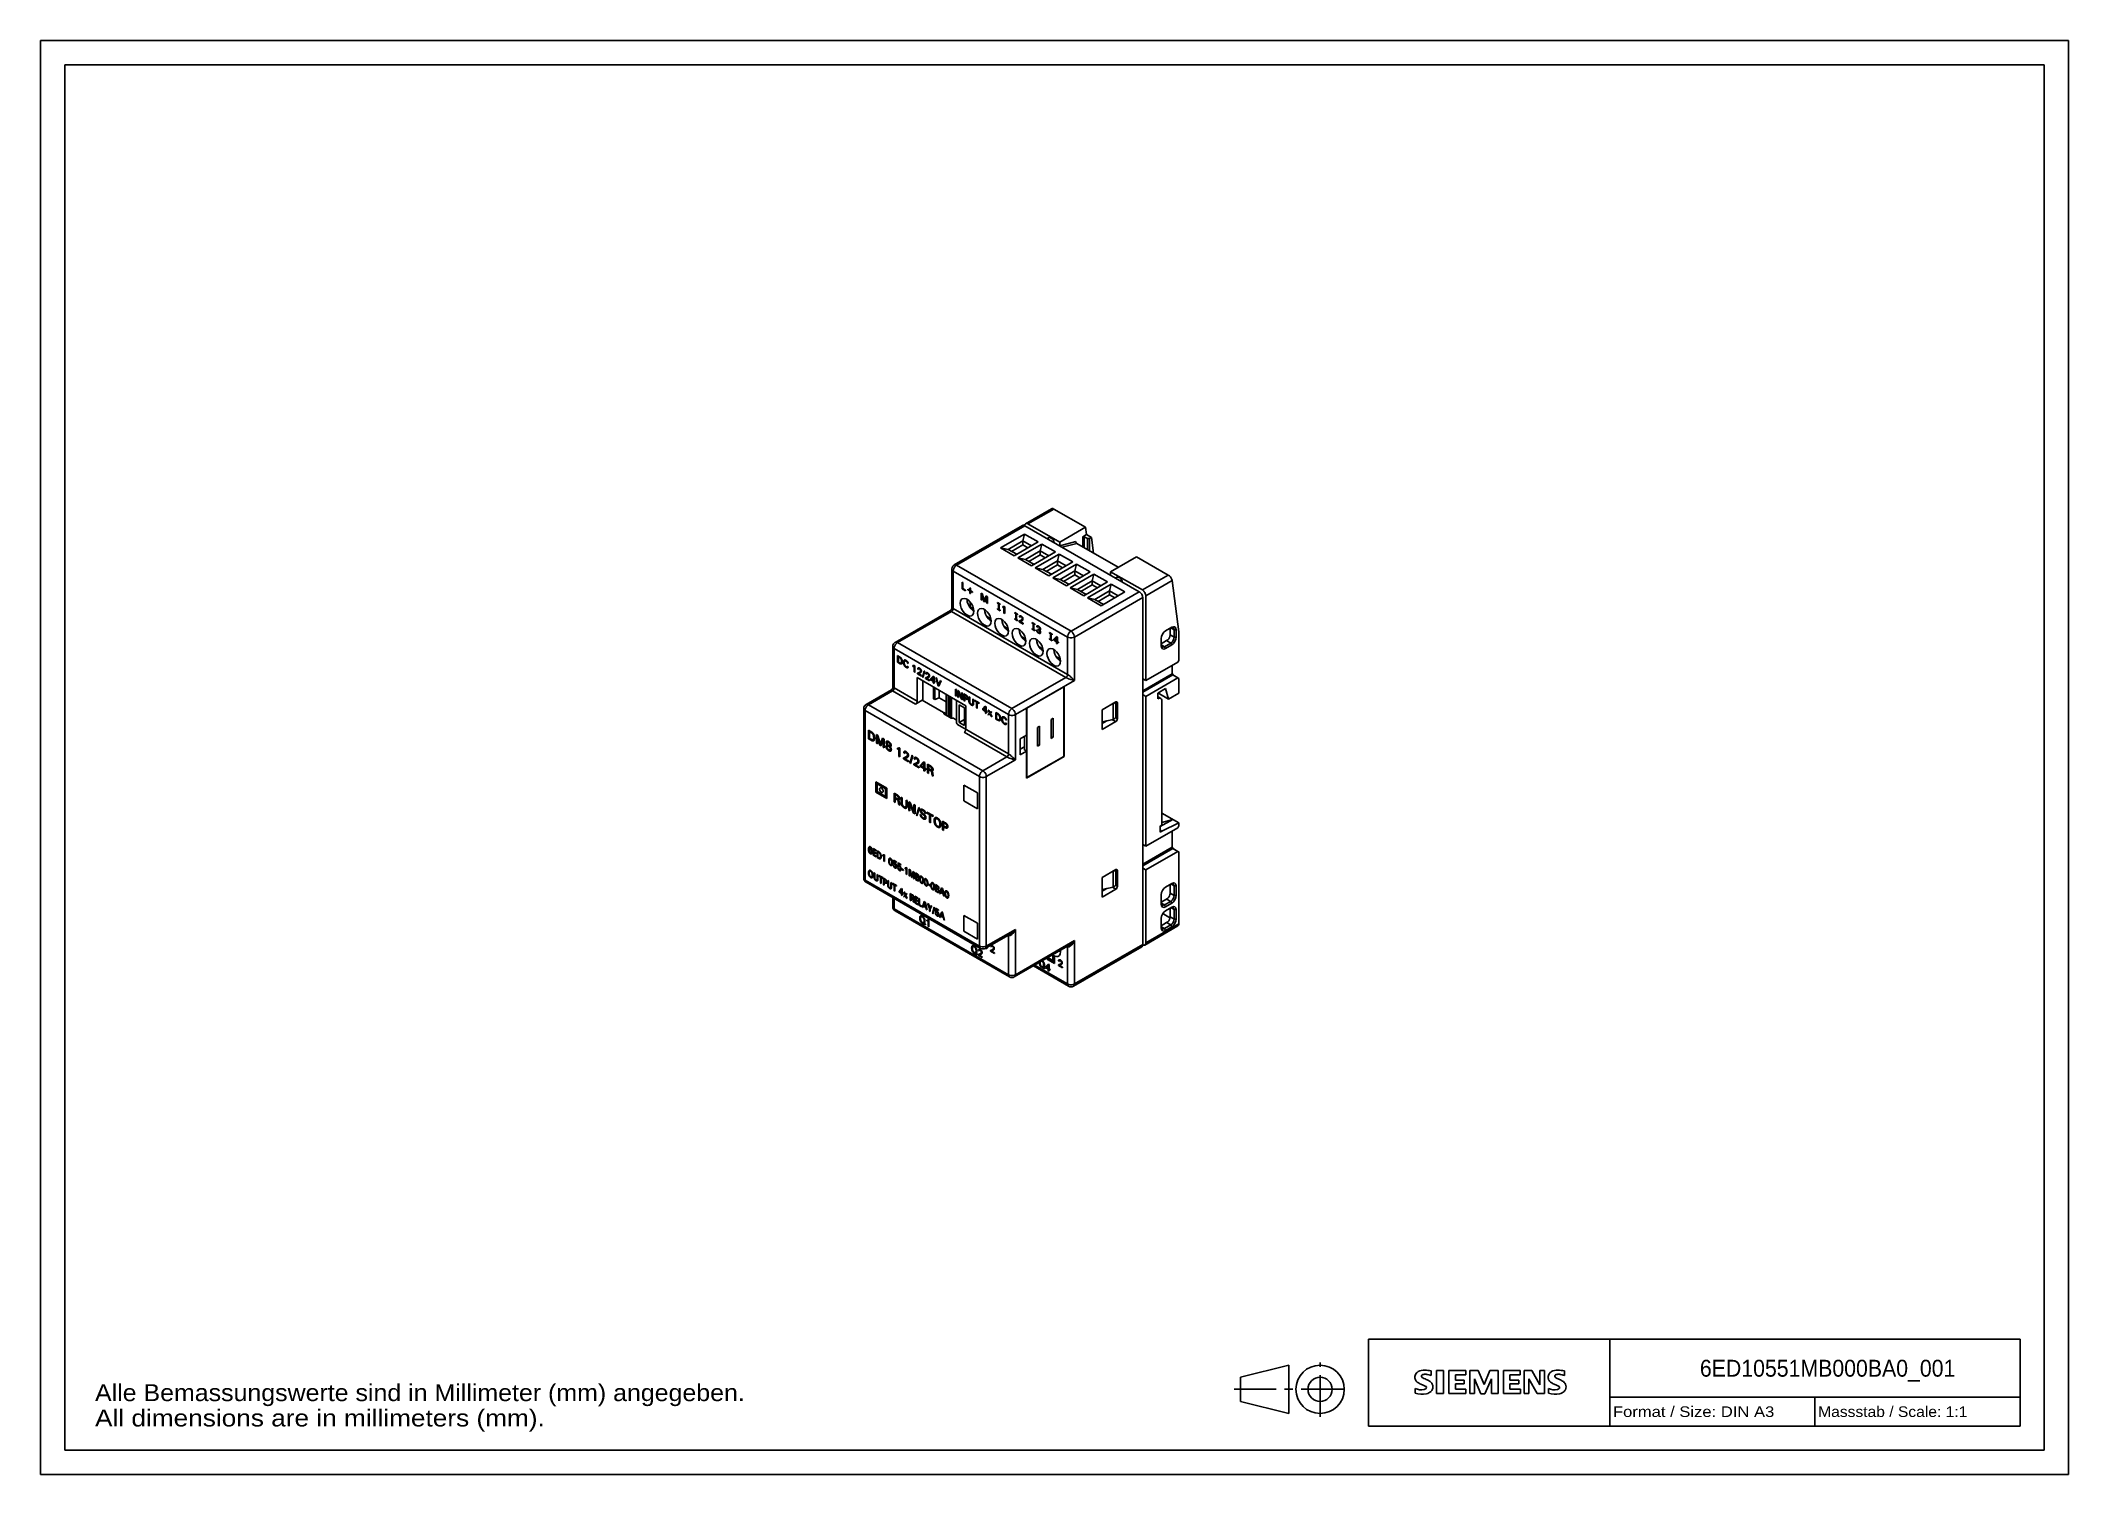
# Model space of a CAD drawing. Extents: x 0 to 420, y 0 to 297.
import ezdxf
from ezdxf.enums import TextEntityAlignment as Align

# ---------------------------------------------------------------- set-up
doc = ezdxf.new("R2010")
doc.units = 0
doc.header["$LTSCALE"] = 23.1
doc.linetypes.add('CENTER', pattern=[0.6, 0.375, -0.075, 0.075, -0.075])
doc.layers.get('0').update_dxf_attribs({"linetype": 'CONTINUOUS'})
for name, color, linetype in [('40000_ISO', 7, 'CONTINUOUS'), ('90000_FRAME', 7, 'CONTINUOUS'), ('91000_TIP', 7, 'CONTINUOUS')]:
    doc.layers.add(name, color=color, linetype=linetype)

msp = doc.modelspace()

# ---------------------------------------------------------------- texts
at = {"color": 7, "linetype": 'CONTINUOUS'}
for s, p, p2 in [('Alle Bemassungswerte sind in Millimeter (mm) angegeben.', (11.28, 15.19), (145.86, 15.19)), ('All dimensions are in millimeters (mm).', (11.28, 9.94), (104.44, 9.94))]:
    msp.add_text(s, height=3.5, dxfattribs=at).set_placement(p, p2, align=Align.FIT)
at = {"layer": '90000_FRAME', "color": 7, "linetype": 'CONTINUOUS'}
for s, height, p, p2 in [('6ED10551MB000BA0_001', 3.5, (343.67, 20.25), (396.58, 20.25)), ('Format / Size: DIN A3', 2.2, (325.66, 11.9), (359.08, 11.9)), ('Massstab / Scale: 1:1', 2.2, (368.16, 11.9), (399.06, 11.9))]:
    msp.add_text(s, height=height, dxfattribs=at).set_placement(p, p2, align=Align.FIT)

# ---------------------------------------------------------------- linework, layer by layer
at = {"layer": '40000_ISO', "color": 7, "linetype": 'CONTINUOUS'}
for p, q in [((204.01, 196.92), (209.41, 200.04)), ((204.51, 196.87), (209.88, 199.97)), ((209.4, 200.04), (209.48, 200.07)), ((209.48, 200.07), (209.66, 200.06)), ((209.66, 200.06), (209.88, 199.97)), ((216.45, 196.18), (209.88, 199.97)), ((189.23, 188.39), (203.37, 196.56)), ((189.73, 188.34), (203.87, 196.51)), ((198.85, 191.93), (203.8, 194.79)), ((200.41, 191.61), (203.45, 193.36)), ((203.37, 196.56), (203.48, 196.6)), ((203.8, 194.79), (203.45, 193.36)), ((203.45, 193.36), (203.45, 192.55)), ((203.45, 193.36), (205.21, 192.34)), ((203.48, 196.6), (203.6, 196.6)), ((203.6, 196.6), (203.73, 196.57)), ((203.73, 196.57), (203.87, 196.51)), ((203.8, 194.79), (206.63, 193.16)), ((203.85, 196.75), (203.81, 196.62)), ((203.81, 196.62), (203.81, 196.54)), ((203.92, 196.85), (203.85, 196.75)), ((203.87, 196.51), (227.56, 182.83)), ((204.01, 196.92), (203.92, 196.85)), ((204.11, 196.96), (204.01, 196.92)), ((204.24, 196.97), (204.11, 196.96)), ((204.37, 196.94), (204.24, 196.97)), ((204.51, 196.87), (204.37, 196.94)), ((211.08, 193.08), (204.51, 196.87)), ((208.78, 194), (208.49, 193.84)), ((208.86, 194.04), (208.78, 194)), ((209.06, 194.04), (208.86, 194.04)), ((209.28, 193.96), (209.06, 194.04)), ((209.5, 193.79), (209.28, 193.96)), ((209.7, 193.56), (209.5, 193.79)), ((209.85, 193.29), (209.7, 193.56)), ((209.95, 193), (209.85, 193.29)), ((211.08, 193.08), (216.45, 196.18)), ((214.41, 193.21), (211.08, 192.35)), ((214.41, 193.21), (214.42, 193.1)), ((215.89, 194.22), (216.65, 194.66)), ((215.89, 194.22), (215.96, 194.25)), ((215.89, 192.1), (215.89, 194.22)), ((215.96, 194.25), (216.03, 194.25)), ((216.03, 194.25), (216.11, 194.25)), ((216.11, 194.25), (216.17, 194.22)), ((216.17, 191.93), (216.17, 194.22)), ((216.17, 194.22), (216.85, 193.83)), ((216.45, 196.18), (216.65, 194.66)), ((216.65, 194.66), (217.68, 194.07)), ((216.85, 193.83), (216.85, 191.55)), ((216.85, 193.83), (217.27, 193.83)), ((217.68, 194.07), (217.27, 193.83)), ((217.27, 193.83), (217.27, 191.3)), ((217.68, 194.07), (218.1, 190.82)), ((198.85, 191.93), (200.41, 191.61)), ((198.85, 191.93), (201.68, 190.3)), ((200.41, 191.61), (202.17, 190.59)), ((201.11, 191.2), (203.45, 192.55)), ((201.68, 190.3), (206.63, 193.16)), ((207.39, 192.72), (202.44, 189.86)), ((202.44, 189.86), (204, 189.53)), ((202.44, 189.86), (205.27, 188.23)), ((203.45, 192.55), (204.51, 191.93)), ((207.04, 191.29), (204, 189.53)), ((204, 189.53), (205.77, 188.51)), ((204.3, 191.82), (204.34, 192.03)), ((207.04, 190.47), (204.71, 189.13)), ((210.22, 191.09), (205.27, 188.23)), ((210.98, 190.64), (206.03, 187.79)), ((207.39, 192.72), (207.04, 191.29)), ((207.04, 190.47), (207.04, 191.29)), ((207.04, 191.29), (208.81, 190.27)), ((207.04, 190.47), (208.1, 189.86)), ((207.39, 192.72), (210.22, 191.09)), ((210.63, 189.22), (207.59, 187.46)), ((207.9, 189.74), (207.93, 189.96)), ((213.81, 189.01), (208.86, 186.15)), ((209.95, 192.99), (209.95, 193)), ((210.98, 190.64), (210.63, 189.22)), ((210.63, 188.4), (210.63, 189.22)), ((210.63, 189.22), (212.4, 188.19)), ((210.98, 190.64), (213.81, 189.01)), ((211.08, 192.35), (211.08, 193.08)), ((214.62, 192.83), (211.59, 192.05)), ((214.42, 193.1), (214.47, 192.99)), ((214.47, 192.99), (214.54, 192.9)), ((214.54, 192.9), (214.62, 192.83)), ((214.62, 192.83), (223.18, 187.89)), ((226.99, 190.09), (221.62, 186.99)), ((233.56, 186.3), (226.99, 190.09)), ((188.73, 187.53), (188.78, 187.83)), ((188.73, 179.41), (188.73, 187.53)), ((188.73, 187.53), (188.74, 187.43)), ((188.74, 187.43), (188.84, 187.26)), ((188.78, 187.83), (188.92, 188.11)), ((188.84, 187.26), (189.02, 187.12)), ((188.92, 188.11), (189.14, 188.33)), ((189.02, 187.12), (189.06, 187.39)), ((189.02, 179.36), (189.02, 187.12)), ((212.71, 173.44), (189.02, 187.12)), ((189.06, 187.39), (189.16, 187.67)), ((189.14, 188.33), (189.23, 188.39)), ((189.16, 187.67), (189.31, 187.94)), ((189.23, 188.39), (189.31, 188.43)), ((189.31, 188.43), (189.51, 188.43)), ((189.31, 187.94), (189.51, 188.17)), ((189.51, 188.43), (189.73, 188.34)), ((189.51, 188.17), (189.73, 188.34)), ((213.42, 174.67), (189.73, 188.34)), ((190.86, 183.44), (190.86, 184.83)), ((190.86, 184.83), (191.02, 184.74)), ((206.03, 187.79), (207.59, 187.46)), ((206.03, 187.79), (208.86, 186.15)), ((207.59, 187.46), (209.36, 186.44)), ((210.63, 188.4), (208.3, 187.05)), ((214.58, 188.57), (209.63, 185.71)), ((209.63, 185.71), (211.18, 185.39)), ((209.63, 185.71), (212.46, 184.08)), ((210.63, 188.4), (211.69, 187.79)), ((214.22, 187.14), (211.18, 185.39)), ((211.18, 185.39), (212.95, 184.37)), ((211.49, 187.67), (211.52, 187.89)), ((214.22, 186.32), (211.89, 184.98)), ((217.41, 186.94), (212.46, 184.08)), ((218.17, 186.5), (213.22, 183.64)), ((214.58, 188.57), (214.22, 187.14)), ((214.22, 186.32), (214.22, 187.14)), ((214.22, 187.14), (215.99, 186.12)), ((214.22, 186.32), (215.28, 185.71)), ((214.58, 188.57), (217.41, 186.94)), ((217.82, 185.07), (214.77, 183.31)), ((215.08, 185.59), (215.11, 185.81)), ((221, 184.86), (216.05, 182.01)), ((218.17, 186.5), (217.82, 185.07)), ((217.82, 184.25), (217.82, 185.07)), ((217.82, 185.07), (219.58, 184.05)), ((218.17, 186.5), (221, 184.86)), ((221.62, 186.27), (221.62, 186.99)), ((228.2, 183.2), (221.62, 186.99)), ((222.92, 185.84), (222.63, 185.67)), ((223.01, 185.87), (222.92, 185.84)), ((223.2, 185.88), (223.01, 185.87)), ((223.42, 185.79), (223.2, 185.88)), ((223.64, 185.62), (223.42, 185.79)), ((223.84, 185.39), (223.64, 185.62)), ((223.99, 185.12), (223.84, 185.39)), ((224.1, 184.84), (223.99, 185.12)), ((224.1, 184.83), (224.1, 184.84)), ((228.2, 183.2), (233.56, 186.3)), ((228.9, 181.97), (234.37, 185.13)), ((233.56, 186.3), (233.79, 186.13)), ((233.79, 186.13), (234, 185.91)), ((234, 185.91), (234.18, 185.66)), ((234.18, 185.66), (234.3, 185.39)), ((234.3, 185.39), (234.37, 185.13)), ((234.37, 185.13), (235.76, 174.5)), ((190.53, 180.87), (190.47, 180.44)), ((190.7, 181.2), (190.53, 180.87)), ((190.89, 181.36), (190.7, 181.2)), ((191.59, 183.02), (190.86, 183.44)), ((190.96, 181.39), (190.89, 181.36)), ((191.3, 181.45), (190.96, 181.39)), ((191.02, 184.74), (191.02, 183.51)), ((191.02, 183.51), (191.59, 183.18)), ((191.68, 181.36), (191.3, 181.45)), ((191.59, 183.18), (191.59, 183.02)), ((192.09, 181.13), (191.68, 181.36)), ((191.89, 181.26), (191.94, 180.77)), ((191.94, 180.77), (192.11, 180.25)), ((192.05, 183.25), (192.05, 183.37)), ((192.05, 183.37), (192.48, 183.12)), ((192.48, 183), (192.05, 183.25)), ((192.47, 180.77), (192.09, 181.13)), ((192.81, 180.33), (192.47, 180.77)), ((192.48, 183.12), (192.48, 183.62)), ((192.48, 183.62), (192.58, 183.57)), ((192.48, 182.5), (192.48, 183)), ((192.58, 182.44), (192.48, 182.5)), ((192.56, 180.65), (192.56, 179.68)), ((192.58, 183.57), (192.58, 183.06)), ((192.58, 183.06), (193.02, 182.81)), ((192.58, 182.94), (192.58, 182.44)), ((193.02, 182.69), (192.58, 182.94)), ((193.02, 182.81), (193.02, 182.69)), ((194.82, 181.16), (194.82, 182.54)), ((194.82, 182.54), (195.09, 182.39)), ((194.98, 181.06), (194.82, 181.16)), ((194.98, 182.3), (194.98, 181.06)), ((195.38, 180.83), (194.98, 182.3)), ((195.09, 182.39), (195.46, 181.01)), ((195.55, 180.74), (195.38, 180.83)), ((195.46, 181.01), (195.83, 181.96)), ((195.93, 181.76), (195.55, 180.74)), ((195.83, 181.96), (196.1, 181.81)), ((195.93, 180.51), (195.93, 181.76)), ((196.1, 181.81), (196.1, 180.42)), ((198.18, 180.61), (198.18, 180.48)), ((198.74, 180.28), (198.18, 180.61)), ((213.22, 183.64), (214.77, 183.31)), ((213.22, 183.64), (216.05, 182.01)), ((227.56, 182.83), (213.42, 174.67)), ((228.27, 181.61), (214.12, 173.44)), ((214.77, 183.31), (216.54, 182.29)), ((217.82, 184.25), (215.48, 182.9)), ((221.76, 184.42), (216.81, 181.56)), ((216.81, 181.56), (218.37, 181.24)), ((216.81, 181.56), (219.64, 179.93)), ((217.82, 184.25), (218.88, 183.64)), ((221.41, 182.99), (218.37, 181.24)), ((218.37, 181.24), (220.13, 180.22)), ((218.67, 183.52), (218.7, 183.74)), ((221.41, 182.18), (219.07, 180.83)), ((224.59, 182.79), (219.64, 179.93)), ((221.76, 184.42), (221.41, 182.99)), ((221.41, 182.18), (221.41, 182.99)), ((221.41, 182.99), (223.18, 181.97)), ((221.41, 182.18), (222.47, 181.56)), ((221.76, 184.42), (224.59, 182.79)), ((222.26, 181.45), (222.3, 181.66)), ((227.56, 182.83), (227.7, 182.74)), ((227.7, 182.74), (227.83, 182.61)), ((227.83, 182.61), (227.95, 182.47)), ((227.95, 182.47), (228.06, 182.3)), ((228.06, 182.3), (228.15, 182.13)), ((228.15, 182.13), (228.21, 181.95)), ((228.33, 183.1), (228.2, 183.2)), ((228.21, 181.95), (228.25, 181.77)), ((228.25, 181.77), (228.27, 181.61)), ((228.27, 109.75), (228.27, 181.61)), ((228.47, 182.98), (228.33, 183.1)), ((228.59, 182.83), (228.47, 182.98)), ((228.7, 182.67), (228.59, 182.83)), ((228.78, 182.5), (228.7, 182.67)), ((228.85, 182.32), (228.78, 182.5)), ((228.89, 182.14), (228.85, 182.32)), ((228.9, 181.97), (228.89, 182.14)), ((228.9, 164.42), (228.9, 181.97)), ((177, 172.35), (188.48, 178.98)), ((177.5, 172.3), (188.67, 178.75)), ((188.48, 178.98), (188.45, 178.94)), ((188.45, 178.94), (188.48, 178.89)), ((188.63, 179.11), (188.48, 178.98)), ((188.48, 178.89), (188.55, 178.82)), ((188.55, 178.82), (188.67, 178.75)), ((188.71, 179.27), (188.63, 179.11)), ((188.67, 178.75), (188.8, 178.86)), ((188.67, 178.75), (212.36, 165.07)), ((188.73, 179.41), (188.71, 179.27)), ((188.73, 179.41), (188.75, 179.45)), ((188.75, 179.45), (188.81, 179.45)), ((188.8, 178.86), (188.92, 179.01)), ((188.81, 179.45), (188.9, 179.42)), ((188.9, 179.42), (189.02, 179.36)), ((188.92, 179.01), (188.99, 179.19)), ((188.99, 179.19), (189.02, 179.36)), ((189.02, 179.36), (212.71, 165.68)), ((190.47, 180.44), (190.53, 179.95)), ((190.53, 179.95), (190.7, 179.43)), ((190.7, 179.43), (190.96, 178.93)), ((190.96, 178.93), (191.3, 178.48)), ((191.3, 178.48), (191.68, 178.13)), ((191.68, 178.13), (192.09, 177.89)), ((192.09, 177.89), (192.47, 177.8)), ((192.11, 180.25), (192.37, 179.74)), ((192.37, 179.74), (192.71, 179.3)), ((192.47, 177.8), (192.81, 177.86)), ((193.24, 179.29), (192.56, 179.68)), ((192.71, 179.3), (193.1, 178.94)), ((193.08, 179.82), (192.81, 180.33)), ((192.81, 177.86), (192.89, 177.89)), ((192.89, 177.89), (193.08, 178.06)), ((193.24, 179.3), (193.08, 179.82)), ((193.08, 178.06), (193.24, 178.38)), ((193.1, 178.94), (193.3, 178.83)), ((193.28, 178.96), (193.17, 178.9)), ((193.3, 178.81), (193.24, 179.3)), ((193.24, 178.38), (193.3, 178.81)), ((194.12, 178.8), (194.06, 178.37)), ((194.06, 178.37), (194.12, 177.88)), ((194.29, 179.12), (194.12, 178.8)), ((194.12, 177.88), (194.29, 177.36)), ((194.48, 179.28), (194.29, 179.12)), ((194.29, 177.36), (194.55, 176.85)), ((194.55, 179.32), (194.48, 179.28)), ((194.89, 179.38), (194.55, 179.32)), ((194.55, 176.85), (194.89, 176.41)), ((195.28, 179.28), (194.89, 179.38)), ((194.89, 176.41), (195.28, 176.05)), ((195.68, 179.05), (195.28, 179.28)), ((195.48, 179.18), (195.54, 178.69)), ((195.54, 178.69), (195.7, 178.17)), ((196.07, 178.7), (195.68, 179.05)), ((195.7, 178.17), (195.97, 177.67)), ((196.1, 180.42), (195.93, 180.51)), ((196.84, 177.22), (195.93, 177.74)), ((195.97, 177.67), (196.3, 177.22)), ((196.02, 177.6), (196.06, 177.67)), ((196.4, 178.25), (196.07, 178.7)), ((196.31, 177.52), (196.23, 177.32)), ((196.3, 177.22), (196.69, 176.87)), ((196.67, 177.75), (196.4, 178.25)), ((196.83, 177.23), (196.67, 177.75)), ((196.69, 176.87), (196.89, 176.75)), ((196.89, 176.74), (196.83, 177.23)), ((196.83, 176.31), (196.89, 176.74)), ((197.71, 176.72), (197.66, 176.29)), ((197.88, 177.05), (197.71, 176.72)), ((198.07, 177.21), (197.88, 177.05)), ((198.14, 177.25), (198.07, 177.21)), ((198.48, 177.3), (198.14, 177.25)), ((198.74, 180.24), (198.18, 180.56)), ((198.74, 180.2), (198.18, 180.52)), ((198.18, 180.48), (198.74, 180.16)), ((198.18, 179.34), (198.18, 179.22)), ((198.74, 179.01), (198.18, 179.34)), ((198.18, 179.3), (198.74, 178.97)), ((198.74, 178.93), (198.18, 179.26)), ((198.18, 179.22), (198.74, 178.89)), ((198.41, 180.35), (198.41, 179.21)), ((198.44, 180.33), (198.44, 179.19)), ((198.48, 180.31), (198.48, 179.17)), ((198.87, 177.21), (198.48, 177.3)), ((198.51, 179.15), (198.51, 180.29)), ((198.74, 180.16), (198.74, 180.28)), ((198.74, 178.89), (198.74, 179.01)), ((199.27, 176.98), (198.87, 177.21)), ((199.07, 177.11), (199.13, 176.62)), ((199.13, 176.62), (199.29, 176.1)), ((199.27, 179.58), (199.27, 179.75)), ((199.29, 179.75), (199.27, 179.75)), ((199.27, 179.58), (199.29, 179.58)), ((199.66, 176.62), (199.27, 176.98)), ((199.3, 179.75), (199.29, 179.75)), ((199.29, 179.58), (199.3, 179.57)), ((199.31, 179.75), (199.3, 179.75)), ((199.3, 179.57), (199.32, 179.57)), ((199.32, 179.75), (199.31, 179.75)), ((199.33, 179.75), (199.32, 179.75)), ((199.32, 179.57), (199.33, 179.57)), ((199.34, 179.75), (199.33, 179.75)), ((199.33, 179.57), (199.35, 179.57)), ((199.35, 179.75), (199.34, 179.75)), ((199.36, 179.75), (199.35, 179.75)), ((199.35, 179.57), (199.36, 179.57)), ((199.37, 179.75), (199.36, 179.75)), ((199.36, 179.57), (199.37, 179.57)), ((199.38, 179.75), (199.37, 179.75)), ((199.37, 179.57), (199.38, 179.57)), ((199.39, 179.75), (199.38, 179.75)), ((199.38, 179.57), (199.39, 179.57)), ((199.4, 179.75), (199.39, 179.75)), ((199.39, 179.57), (199.4, 179.57)), ((199.41, 179.75), (199.4, 179.75)), ((199.4, 179.57), (199.41, 179.57)), ((199.42, 179.75), (199.41, 179.75)), ((199.41, 179.57), (199.42, 179.57)), ((199.43, 179.75), (199.42, 179.75)), ((199.42, 179.57), (199.43, 179.57)), ((199.44, 179.75), (199.43, 179.75)), ((199.43, 179.57), (199.44, 179.57)), ((199.45, 179.76), (199.44, 179.75)), ((199.44, 179.57), (199.45, 179.57)), ((199.46, 179.76), (199.45, 179.76)), ((199.45, 179.57), (199.46, 179.58)), ((199.47, 179.76), (199.46, 179.76)), ((199.46, 179.58), (199.47, 179.58)), ((199.48, 179.77), (199.47, 179.76)), ((199.47, 179.76), (199.47, 179.76)), ((199.47, 179.58), (199.48, 179.58)), ((199.47, 179.58), (199.47, 179.58)), ((199.49, 179.77), (199.48, 179.77)), ((199.48, 179.58), (199.49, 179.58)), ((199.5, 179.77), (199.49, 179.77)), ((199.49, 179.58), (199.5, 179.58)), ((199.51, 179.77), (199.5, 179.77)), ((199.5, 179.59), (199.51, 179.59)), ((199.5, 179.58), (199.5, 179.59)), ((199.52, 179.78), (199.51, 179.77)), ((199.51, 179.59), (199.53, 179.59)), ((199.53, 179.78), (199.52, 179.78)), ((199.54, 179.79), (199.53, 179.78)), ((199.53, 179.59), (199.54, 179.6)), ((199.55, 179.79), (199.54, 179.79)), ((199.54, 178.43), (199.54, 179.6)), ((199.7, 178.34), (199.54, 178.43)), ((199.56, 179.8), (199.55, 179.79)), ((199.55, 179.79), (199.55, 179.79)), ((199.56, 179.8), (199.7, 179.72)), ((200, 176.18), (199.66, 176.62)), ((199.7, 179.72), (199.7, 178.34)), ((201.77, 178.53), (201.77, 178.41)), ((202.34, 178.2), (201.77, 178.53)), ((202.34, 178.16), (201.77, 178.49)), ((202.34, 178.12), (201.77, 178.45)), ((201.77, 178.41), (202.34, 178.08)), ((201.77, 177.27), (201.77, 177.14)), ((202.34, 176.94), (201.77, 177.27)), ((201.77, 177.23), (202.34, 176.9)), ((202.34, 176.86), (201.77, 177.18)), ((201.77, 177.14), (202.34, 176.82)), ((202, 178.28), (202, 177.13)), ((202.04, 178.26), (202.04, 177.11)), ((202.07, 178.24), (202.07, 177.09)), ((202.11, 177.07), (202.11, 178.22)), ((202.34, 178.08), (202.34, 178.2)), ((202.34, 176.82), (202.34, 176.94)), ((202.7, 176.8), (202.67, 176.79)), ((202.67, 176.63), (202.67, 176.79)), ((203.5, 176.15), (202.67, 176.63)), ((202.74, 176.81), (202.7, 176.8)), ((202.73, 177.7), (202.72, 177.69)), ((202.72, 177.68), (202.72, 177.68)), ((202.72, 177.69), (202.72, 177.68)), ((202.72, 177.68), (202.72, 177.67)), ((202.72, 177.67), (202.72, 177.66)), ((202.72, 177.66), (202.72, 177.65)), ((202.72, 177.66), (202.72, 177.66)), ((202.72, 177.65), (202.72, 177.64)), ((202.72, 177.64), (202.72, 177.63)), ((202.72, 177.63), (202.72, 177.62)), ((202.72, 177.63), (202.72, 177.63)), ((202.72, 177.62), (202.72, 177.61)), ((202.87, 177.52), (202.72, 177.61)), ((202.74, 177.74), (202.73, 177.73)), ((202.73, 177.73), (202.73, 177.72)), ((202.73, 177.73), (202.73, 177.73)), ((202.73, 177.72), (202.73, 177.71)), ((202.73, 177.71), (202.73, 177.7)), ((202.73, 177.71), (202.73, 177.71)), ((202.74, 177.76), (202.74, 177.75)), ((202.75, 177.76), (202.74, 177.76)), ((202.74, 177.75), (202.74, 177.74)), ((202.74, 177.75), (202.74, 177.75)), ((202.74, 177.74), (202.74, 177.74)), ((202.77, 176.83), (202.74, 176.81)), ((202.75, 177.78), (202.75, 177.77)), ((202.76, 177.78), (202.75, 177.78)), ((202.75, 177.77), (202.75, 177.76)), ((202.75, 177.77), (202.75, 177.77)), ((202.77, 177.8), (202.76, 177.79)), ((202.76, 177.79), (202.76, 177.78)), ((202.76, 177.79), (202.76, 177.79)), ((202.78, 177.81), (202.77, 177.8)), ((202.77, 177.8), (202.77, 177.8)), ((202.77, 177.8), (202.77, 177.8)), ((202.81, 176.84), (202.77, 176.83)), ((202.79, 177.82), (202.78, 177.81)), ((202.78, 177.81), (202.78, 177.81)), ((202.78, 177.81), (202.78, 177.81)), ((202.8, 177.83), (202.79, 177.82)), ((202.79, 177.82), (202.79, 177.82)), ((202.79, 177.82), (202.79, 177.82)), ((202.8, 177.83), (202.8, 177.83)), ((202.81, 177.83), (202.8, 177.83)), ((202.81, 177.84), (202.81, 177.83)), ((202.82, 177.84), (202.81, 177.84)), ((202.81, 177.83), (202.81, 177.83)), ((202.84, 176.85), (202.81, 176.84)), ((202.82, 177.84), (202.82, 177.84)), ((202.83, 177.84), (202.82, 177.84)), ((202.84, 177.85), (202.83, 177.84)), ((202.85, 177.85), (202.84, 177.85)), ((202.87, 176.86), (202.84, 176.85)), ((202.86, 177.85), (202.85, 177.85)), ((202.88, 177.85), (202.86, 177.85)), ((202.87, 177.54), (202.88, 177.55)), ((202.87, 177.53), (202.87, 177.54)), ((202.87, 177.52), (202.87, 177.53)), ((202.9, 176.88), (202.87, 176.86)), ((202.87, 176.66), (202.89, 176.67)), ((202.87, 176.66), (203.5, 176.3)), ((202.89, 177.85), (202.88, 177.85)), ((202.88, 177.59), (202.88, 177.6)), ((202.88, 177.6), (202.89, 177.6)), ((202.88, 177.58), (202.88, 177.59)), ((202.88, 177.59), (202.88, 177.59)), ((202.88, 177.57), (202.88, 177.58)), ((202.88, 177.56), (202.88, 177.57)), ((202.88, 177.55), (202.88, 177.56)), ((202.88, 177.55), (202.88, 177.55)), ((202.9, 177.85), (202.89, 177.85)), ((202.89, 177.62), (202.9, 177.63)), ((202.89, 177.61), (202.89, 177.62)), ((202.89, 177.62), (202.89, 177.62)), ((202.89, 177.6), (202.89, 177.61)), ((202.89, 176.67), (202.92, 176.68)), ((202.92, 177.85), (202.9, 177.85)), ((202.9, 177.63), (202.9, 177.64)), ((202.9, 177.64), (202.91, 177.64)), ((202.9, 177.63), (202.9, 177.63)), ((202.9, 177.63), (202.9, 177.63)), ((202.94, 176.89), (202.9, 176.88)), ((202.91, 177.64), (202.91, 177.65)), ((202.91, 177.65), (202.91, 177.65)), ((202.91, 177.65), (202.92, 177.65)), ((202.93, 177.85), (202.92, 177.85)), ((202.92, 177.66), (202.93, 177.66)), ((202.92, 177.65), (202.92, 177.66)), ((202.92, 176.68), (202.94, 176.69)), ((202.95, 177.85), (202.93, 177.85)), ((202.93, 177.66), (202.93, 177.66)), ((202.93, 177.66), (202.94, 177.66)), ((202.94, 177.66), (202.94, 177.67)), ((202.94, 177.67), (202.95, 177.67)), ((202.97, 176.91), (202.94, 176.89)), ((202.94, 176.69), (203, 176.71)), ((202.96, 177.85), (202.95, 177.85)), ((202.95, 177.67), (202.95, 177.67)), ((202.95, 177.67), (202.96, 177.67)), ((202.98, 177.84), (202.96, 177.85)), ((202.96, 177.67), (202.96, 177.67)), ((202.96, 177.67), (202.97, 177.67)), ((202.97, 177.67), (202.97, 177.68)), ((202.97, 177.68), (202.98, 177.68)), ((203, 176.92), (202.97, 176.91)), ((202.99, 177.84), (202.98, 177.84)), ((202.98, 177.68), (202.99, 177.68)), ((203.01, 177.83), (202.99, 177.84)), ((202.99, 177.68), (202.99, 177.67)), ((202.99, 177.67), (203, 177.67)), ((203, 177.67), (203.01, 177.67)), ((203.03, 176.94), (203, 176.92)), ((203, 176.71), (203.02, 176.72)), ((203.03, 177.82), (203.01, 177.83)), ((203.01, 177.67), (203.01, 177.67)), ((203.01, 177.67), (203.02, 177.67)), ((203.02, 177.67), (203.03, 177.67)), ((203.02, 176.72), (203.05, 176.73)), ((203.04, 177.81), (203.03, 177.82)), ((203.03, 177.67), (203.03, 177.67)), ((203.03, 177.67), (203.04, 177.66)), ((203.06, 176.96), (203.03, 176.94)), ((203.06, 177.81), (203.04, 177.81)), ((203.04, 177.66), (203.05, 177.66)), ((203.05, 177.66), (203.06, 177.66)), ((203.05, 176.73), (203.07, 176.74)), ((203.08, 177.8), (203.06, 177.81)), ((203.06, 177.66), (203.06, 177.65)), ((203.06, 177.65), (203.07, 177.65)), ((203.08, 176.97), (203.06, 176.96)), ((203.07, 177.65), (203.08, 177.65)), ((203.07, 176.74), (203.1, 176.75)), ((203.1, 177.79), (203.08, 177.8)), ((203.08, 177.65), (203.09, 177.64)), ((203.1, 176.98), (203.08, 176.97)), ((203.09, 177.64), (203.1, 177.64)), ((203.11, 177.78), (203.1, 177.79)), ((203.1, 177.64), (203.1, 177.63)), ((203.1, 177.63), (203.11, 177.63)), ((203.12, 177), (203.1, 176.98)), ((203.1, 176.75), (203.13, 176.76)), ((203.13, 177.77), (203.11, 177.78)), ((203.11, 177.63), (203.12, 177.62)), ((203.12, 177.62), (203.13, 177.62)), ((203.14, 177.01), (203.12, 177)), ((203.15, 177.76), (203.13, 177.77)), ((203.13, 177.62), (203.14, 177.61)), ((203.13, 176.76), (203.15, 176.77)), ((203.14, 177.61), (203.15, 177.6)), ((203.16, 177.03), (203.14, 177.01)), ((203.16, 177.74), (203.15, 177.76)), ((203.15, 177.6), (203.16, 177.6)), ((203.15, 176.77), (203.18, 176.78)), ((203.18, 177.73), (203.16, 177.74)), ((203.16, 177.6), (203.16, 177.59)), ((203.16, 177.59), (203.17, 177.59)), ((203.18, 177.05), (203.16, 177.03)), ((203.17, 177.59), (203.18, 177.58)), ((203.2, 177.72), (203.18, 177.73)), ((203.18, 177.58), (203.18, 177.57)), ((203.18, 177.57), (203.19, 177.57)), ((203.2, 177.06), (203.18, 177.05)), ((203.18, 176.78), (203.2, 176.8)), ((203.19, 177.57), (203.2, 177.56)), ((203.21, 177.71), (203.2, 177.72)), ((203.2, 177.56), (203.2, 177.55)), ((203.2, 177.55), (203.21, 177.55)), ((203.21, 177.07), (203.2, 177.06)), ((203.2, 176.8), (203.22, 176.81)), ((203.23, 177.69), (203.21, 177.71)), ((203.21, 177.55), (203.21, 177.54)), ((203.21, 177.54), (203.22, 177.53)), ((203.22, 177.08), (203.21, 177.07)), ((203.22, 177.53), (203.23, 177.53)), ((203.23, 177.09), (203.22, 177.08)), ((203.22, 176.81), (203.24, 176.82)), ((203.24, 177.68), (203.23, 177.69)), ((203.23, 177.53), (203.23, 177.52)), ((203.23, 177.52), (203.24, 177.51)), ((203.24, 177.11), (203.23, 177.09)), ((203.26, 177.67), (203.24, 177.68)), ((203.24, 177.51), (203.24, 177.51)), ((203.24, 177.51), (203.25, 177.5)), ((203.25, 177.12), (203.24, 177.11)), ((203.24, 176.82), (203.25, 176.83)), ((203.25, 177.5), (203.25, 177.49)), ((203.25, 177.49), (203.26, 177.48)), ((203.26, 177.13), (203.25, 177.12)), ((203.25, 176.83), (203.27, 176.84)), ((203.27, 177.65), (203.26, 177.67)), ((203.26, 177.48), (203.26, 177.48)), ((203.26, 177.48), (203.27, 177.47)), ((203.27, 177.14), (203.26, 177.13)), ((203.28, 177.64), (203.27, 177.65)), ((203.27, 177.47), (203.27, 177.46)), ((203.27, 177.46), (203.27, 177.46)), ((203.27, 177.46), (203.28, 177.45)), ((203.28, 177.16), (203.27, 177.14)), ((203.27, 176.84), (203.28, 176.85)), ((203.3, 177.62), (203.28, 177.64)), ((203.28, 177.45), (203.28, 177.44)), ((203.28, 177.44), (203.29, 177.43)), ((203.29, 177.17), (203.28, 177.16)), ((203.28, 176.85), (203.3, 176.86)), ((203.29, 177.43), (203.29, 177.42)), ((203.29, 177.42), (203.29, 177.42)), ((203.29, 177.42), (203.29, 177.41)), ((203.29, 177.41), (203.3, 177.4)), ((203.3, 177.19), (203.29, 177.18)), ((203.29, 177.18), (203.29, 177.17)), ((203.31, 177.61), (203.3, 177.62)), ((203.3, 177.4), (203.3, 177.39)), ((203.3, 177.39), (203.3, 177.38)), ((203.3, 177.39), (203.3, 177.39)), ((203.3, 177.38), (203.31, 177.37)), ((203.31, 177.21), (203.3, 177.2)), ((203.3, 177.2), (203.3, 177.19)), ((203.3, 176.86), (203.31, 176.87)), ((203.32, 177.59), (203.31, 177.61)), ((203.31, 177.37), (203.31, 177.36)), ((203.31, 177.36), (203.31, 177.36)), ((203.31, 177.36), (203.31, 177.35)), ((203.31, 177.35), (203.31, 177.34)), ((203.31, 177.34), (203.31, 177.33)), ((203.31, 177.33), (203.32, 177.32)), ((203.32, 177.26), (203.31, 177.25)), ((203.31, 177.25), (203.31, 177.23)), ((203.31, 177.23), (203.31, 177.22)), ((203.31, 177.22), (203.31, 177.21)), ((203.31, 176.87), (203.33, 176.88)), ((203.34, 177.58), (203.32, 177.59)), ((203.32, 177.32), (203.32, 177.31)), ((203.32, 177.31), (203.32, 177.31)), ((203.32, 177.31), (203.32, 177.3)), ((203.32, 177.3), (203.32, 177.29)), ((203.32, 177.29), (203.32, 177.28)), ((203.32, 177.28), (203.32, 177.27)), ((203.32, 177.27), (203.32, 177.26)), ((203.33, 176.88), (203.34, 176.9)), ((203.35, 177.56), (203.34, 177.58)), ((203.34, 176.9), (203.36, 176.91)), ((203.36, 177.55), (203.35, 177.56)), ((203.37, 177.53), (203.36, 177.55)), ((203.36, 176.91), (203.37, 176.93)), ((203.38, 177.52), (203.37, 177.53)), ((203.37, 176.93), (203.38, 176.94)), ((203.39, 177.5), (203.38, 177.52)), ((203.38, 176.94), (203.39, 176.96)), ((203.4, 177.48), (203.39, 177.5)), ((203.39, 176.96), (203.41, 176.98)), ((203.41, 177.47), (203.4, 177.48)), ((203.41, 177.45), (203.41, 177.47)), ((203.42, 177.44), (203.41, 177.45)), ((203.41, 176.99), (203.42, 177)), ((203.41, 176.98), (203.41, 176.99)), ((203.43, 177.42), (203.42, 177.44)), ((203.42, 177), (203.43, 177.01)), ((203.44, 177.4), (203.43, 177.42)), ((203.43, 177.03), (203.44, 177.04)), ((203.43, 177.01), (203.43, 177.03)), ((203.44, 177.39), (203.44, 177.4)), ((203.45, 177.37), (203.44, 177.39)), ((203.44, 177.04), (203.45, 177.05)), ((203.45, 177.35), (203.45, 177.37)), ((203.46, 177.34), (203.45, 177.35)), ((203.45, 177.07), (203.46, 177.08)), ((203.45, 177.05), (203.45, 177.07)), ((203.46, 177.32), (203.46, 177.34)), ((203.46, 177.3), (203.46, 177.32)), ((203.47, 177.29), (203.46, 177.3)), ((203.46, 177.12), (203.47, 177.13)), ((203.46, 177.1), (203.46, 177.12)), ((203.46, 177.08), (203.46, 177.1)), ((203.47, 177.27), (203.47, 177.29)), ((203.47, 177.25), (203.47, 177.27)), ((203.47, 177.23), (203.47, 177.25)), ((203.47, 177.22), (203.47, 177.23)), ((203.47, 177.2), (203.47, 177.22)), ((203.47, 177.18), (203.47, 177.2)), ((203.47, 177.17), (203.47, 177.18)), ((203.47, 177.15), (203.47, 177.17)), ((203.47, 177.13), (203.47, 177.15)), ((205.36, 176.46), (205.36, 176.34)), ((205.92, 176.14), (205.36, 176.46)), ((205.92, 176.09), (205.36, 176.42)), ((176.68, 172.06), (176.91, 172.29)), ((176.91, 172.29), (177, 172.35)), ((177, 172.35), (177.08, 172.38)), ((177.08, 172.38), (177.28, 172.38)), ((177.28, 172.38), (177.5, 172.3)), ((177.28, 172.13), (177.5, 172.3)), ((201.18, 158.62), (177.5, 172.3)), ((195.28, 176.05), (195.68, 175.82)), ((195.68, 175.82), (196.07, 175.73)), ((196.07, 175.73), (196.4, 175.78)), ((196.4, 175.78), (196.48, 175.82)), ((196.48, 175.82), (196.67, 175.98)), ((196.67, 175.98), (196.83, 176.31)), ((197.66, 176.29), (197.71, 175.8)), ((197.71, 175.8), (197.88, 175.28)), ((197.88, 175.28), (198.14, 174.78)), ((198.14, 174.78), (198.48, 174.33)), ((198.48, 174.33), (198.87, 173.98)), ((198.87, 173.98), (199.27, 173.75)), ((199.27, 173.75), (199.66, 173.65)), ((199.29, 176.1), (199.56, 175.59)), ((200.43, 175.14), (199.52, 175.67)), ((199.56, 175.59), (199.9, 175.15)), ((199.77, 175.52), (199.66, 175.46)), ((199.66, 173.65), (200, 173.71)), ((199.9, 175.15), (200.28, 174.79)), ((200.26, 175.67), (200, 176.18)), ((200, 173.71), (200.07, 173.75)), ((200.07, 173.75), (200.26, 173.91)), ((200.43, 175.15), (200.26, 175.67)), ((200.26, 173.91), (200.43, 174.23)), ((200.35, 174.9), (200.28, 174.8)), ((200.28, 174.79), (200.48, 174.68)), ((200.45, 174.98), (200.35, 174.9)), ((200.48, 174.66), (200.43, 175.15)), ((200.43, 174.23), (200.48, 174.66)), ((201.31, 174.65), (201.25, 174.22)), ((201.25, 174.22), (201.31, 173.73)), ((201.47, 174.97), (201.31, 174.65)), ((201.31, 173.73), (201.47, 173.21)), ((201.66, 175.14), (201.47, 174.97)), ((201.47, 173.21), (201.74, 172.7)), ((201.74, 175.17), (201.66, 175.14)), ((202.07, 175.23), (201.74, 175.17)), ((201.74, 172.7), (202.07, 172.26)), ((202.46, 175.14), (202.07, 175.23)), ((202.07, 172.26), (202.46, 171.9)), ((202.86, 174.9), (202.46, 175.14)), ((202.66, 175.04), (202.72, 174.54)), ((202.72, 174.54), (202.89, 174.02)), ((203.25, 174.55), (202.86, 174.9)), ((202.89, 174.02), (203.15, 173.52)), ((204.02, 173.07), (203.11, 173.59)), ((203.15, 173.52), (203.49, 173.07)), ((203.59, 174.1), (203.25, 174.55)), ((203.49, 173.07), (203.87, 172.72)), ((203.5, 176.3), (203.5, 176.15)), ((203.85, 173.6), (203.59, 174.1)), ((204.02, 173.08), (203.85, 173.6)), ((203.87, 172.72), (204.07, 172.61)), ((204.08, 172.59), (204.02, 173.08)), ((204.02, 172.16), (204.08, 172.59)), ((204.9, 172.57), (204.84, 172.15)), ((205.06, 172.9), (204.9, 172.57)), ((205.25, 173.06), (205.06, 172.9)), ((205.33, 173.1), (205.25, 173.06)), ((205.67, 173.15), (205.33, 173.1)), ((205.92, 176.05), (205.36, 176.38)), ((205.36, 176.34), (205.92, 176.01)), ((205.36, 175.2), (205.36, 175.07)), ((205.92, 174.87), (205.36, 175.2)), ((205.36, 175.16), (205.92, 174.83)), ((205.92, 174.79), (205.36, 175.11)), ((205.36, 175.07), (205.92, 174.75)), ((205.59, 176.21), (205.59, 175.06)), ((205.62, 176.19), (205.62, 175.04)), ((205.66, 176.17), (205.66, 175.02)), ((206.05, 173.06), (205.67, 173.15)), ((205.69, 175), (205.69, 176.15)), ((205.92, 176.01), (205.92, 176.14)), ((205.92, 174.75), (205.92, 174.87)), ((206.46, 172.83), (206.05, 173.06)), ((206.25, 172.96), (206.31, 172.47)), ((206.28, 174.92), (206.28, 174.91)), ((206.28, 174.92), (206.44, 174.83)), ((206.28, 174.91), (206.28, 174.89)), ((206.28, 174.89), (206.28, 174.87)), ((206.28, 174.87), (206.29, 174.86)), ((206.29, 174.86), (206.29, 174.84)), ((206.29, 174.84), (206.29, 174.82)), ((206.29, 174.82), (206.3, 174.81)), ((206.3, 174.81), (206.3, 174.79)), ((206.3, 174.79), (206.31, 174.77)), ((206.31, 175.63), (206.31, 175.62)), ((206.32, 175.63), (206.31, 175.63)), ((206.31, 175.62), (206.31, 175.61)), ((206.31, 175.61), (206.31, 175.6)), ((206.31, 175.6), (206.31, 175.59)), ((206.31, 175.6), (206.31, 175.6)), ((206.31, 175.59), (206.31, 175.58)), ((206.31, 175.58), (206.31, 175.57)), ((206.31, 175.57), (206.31, 175.56)), ((206.31, 175.57), (206.31, 175.57)), ((206.31, 175.56), (206.31, 175.55)), ((206.47, 175.46), (206.31, 175.55)), ((206.31, 174.77), (206.31, 174.76)), ((206.31, 174.76), (206.32, 174.74)), ((206.31, 172.47), (206.48, 171.95)), ((206.32, 175.67), (206.32, 175.66)), ((206.33, 175.67), (206.32, 175.67)), ((206.32, 175.66), (206.32, 175.65)), ((206.32, 175.65), (206.32, 175.64)), ((206.32, 175.65), (206.32, 175.65)), ((206.32, 175.64), (206.32, 175.63)), ((206.32, 174.74), (206.32, 174.73)), ((206.32, 174.73), (206.33, 174.71)), ((206.33, 175.69), (206.33, 175.68)), ((206.34, 175.69), (206.33, 175.69)), ((206.33, 175.68), (206.33, 175.67)), ((206.33, 175.68), (206.33, 175.68)), ((206.33, 174.71), (206.34, 174.69)), ((206.34, 175.71), (206.34, 175.7)), ((206.35, 175.71), (206.34, 175.71)), ((206.34, 175.7), (206.34, 175.69)), ((206.34, 174.69), (206.34, 174.68)), ((206.34, 174.68), (206.35, 174.66)), ((206.35, 175.72), (206.35, 175.71)), ((206.35, 175.72), (206.35, 175.72)), ((206.36, 175.72), (206.35, 175.72)), ((206.35, 174.66), (206.36, 174.65)), ((206.37, 175.74), (206.36, 175.73)), ((206.36, 175.73), (206.36, 175.72)), ((206.36, 175.73), (206.36, 175.73)), ((206.36, 174.65), (206.37, 174.63)), ((206.37, 175.74), (206.37, 175.74)), ((206.38, 175.74), (206.37, 175.74)), ((206.37, 174.63), (206.37, 174.62)), ((206.37, 174.62), (206.38, 174.6)), ((206.38, 175.75), (206.38, 175.74)), ((206.38, 175.75), (206.38, 175.75)), ((206.39, 175.75), (206.38, 175.75)), ((206.38, 174.6), (206.39, 174.58)), ((206.39, 175.76), (206.39, 175.75)), ((206.4, 175.76), (206.39, 175.76)), ((206.39, 174.58), (206.4, 174.57)), ((206.4, 175.76), (206.4, 175.76)), ((206.41, 175.76), (206.4, 175.76)), ((206.4, 174.57), (206.41, 174.55)), ((206.41, 175.77), (206.41, 175.76)), ((206.42, 175.77), (206.41, 175.77)), ((206.41, 174.55), (206.42, 174.54)), ((206.42, 175.77), (206.42, 175.77)), ((206.43, 175.77), (206.42, 175.77)), ((206.42, 174.54), (206.43, 174.52)), ((206.44, 175.77), (206.43, 175.77)), ((206.43, 174.52), (206.44, 174.51)), ((206.44, 175.78), (206.44, 175.77)), ((206.45, 175.78), (206.44, 175.78)), ((206.44, 174.82), (206.44, 174.83)), ((206.44, 174.81), (206.44, 174.82)), ((206.45, 174.8), (206.44, 174.81)), ((206.44, 174.51), (206.45, 174.49)), ((206.45, 175.78), (206.45, 175.78)), ((206.46, 175.78), (206.45, 175.78)), ((206.45, 174.79), (206.45, 174.8)), ((206.45, 174.78), (206.45, 174.79)), ((206.45, 174.77), (206.45, 174.78)), ((206.46, 174.76), (206.45, 174.77)), ((206.45, 174.49), (206.46, 174.48)), ((206.47, 175.78), (206.46, 175.78)), ((206.46, 174.75), (206.46, 174.76)), ((206.46, 174.74), (206.46, 174.75)), ((206.46, 174.73), (206.46, 174.74)), ((206.47, 174.73), (206.46, 174.73)), ((206.46, 174.48), (206.48, 174.46)), ((206.84, 172.48), (206.46, 172.83)), ((206.47, 175.78), (206.47, 175.78)), ((206.48, 175.78), (206.47, 175.78)), ((206.47, 175.52), (206.48, 175.53)), ((206.47, 175.51), (206.47, 175.52)), ((206.47, 175.52), (206.47, 175.52)), ((206.47, 175.5), (206.47, 175.51)), ((206.47, 175.49), (206.47, 175.5)), ((206.47, 175.5), (206.47, 175.5)), ((206.47, 175.48), (206.47, 175.49)), ((206.47, 175.47), (206.47, 175.48)), ((206.47, 175.48), (206.47, 175.48)), ((206.47, 175.46), (206.47, 175.47)), ((206.47, 174.72), (206.47, 174.73)), ((206.47, 174.71), (206.47, 174.72)), ((206.48, 174.7), (206.47, 174.71)), ((206.49, 175.78), (206.48, 175.78)), ((206.48, 175.54), (206.48, 175.55)), ((206.48, 175.55), (206.49, 175.55)), ((206.48, 175.53), (206.48, 175.54)), ((206.48, 175.54), (206.48, 175.54)), ((206.48, 174.69), (206.48, 174.7)), ((206.48, 174.68), (206.48, 174.69)), ((206.49, 174.67), (206.48, 174.68)), ((206.48, 174.46), (206.49, 174.45)), ((206.49, 175.78), (206.49, 175.78)), ((206.5, 175.78), (206.49, 175.78)), ((206.49, 175.56), (206.49, 175.57)), ((206.49, 175.57), (206.5, 175.57)), ((206.49, 175.55), (206.49, 175.56)), ((206.49, 175.56), (206.49, 175.56)), ((206.49, 174.66), (206.49, 174.67)), ((206.5, 174.66), (206.49, 174.66)), ((206.49, 174.45), (206.5, 174.43)), ((206.51, 175.78), (206.5, 175.78)), ((206.5, 175.57), (206.51, 175.58)), ((206.5, 175.57), (206.5, 175.57)), ((206.5, 174.65), (206.5, 174.66)), ((206.5, 174.64), (206.5, 174.65)), ((206.51, 174.63), (206.5, 174.64)), ((206.5, 174.43), (206.51, 174.42)), ((206.52, 175.78), (206.51, 175.78)), ((206.51, 175.58), (206.52, 175.59)), ((206.51, 175.58), (206.51, 175.58)), ((206.51, 175.58), (206.51, 175.58)), ((206.51, 174.62), (206.51, 174.63)), ((206.52, 174.62), (206.51, 174.62)), ((206.51, 174.42), (206.53, 174.4)), ((206.53, 175.77), (206.52, 175.78)), ((206.52, 175.59), (206.52, 175.59)), ((206.52, 175.59), (206.53, 175.59)), ((206.52, 174.61), (206.52, 174.62)), ((206.53, 174.6), (206.52, 174.61)), ((206.55, 175.77), (206.53, 175.77)), ((206.53, 175.59), (206.53, 175.59)), ((206.53, 175.59), (206.54, 175.59)), ((206.53, 174.59), (206.53, 174.6)), ((206.54, 174.58), (206.53, 174.59)), ((206.53, 174.4), (206.54, 174.39)), ((206.54, 175.59), (206.55, 175.6)), ((206.54, 175.59), (206.54, 175.59)), ((206.55, 174.57), (206.54, 174.58)), ((206.54, 174.58), (206.54, 174.58)), ((206.54, 174.39), (206.55, 174.38)), ((206.56, 175.77), (206.55, 175.77)), ((206.55, 175.6), (206.56, 175.6)), ((206.55, 174.56), (206.55, 174.57)), ((206.56, 174.56), (206.55, 174.56)), ((206.55, 174.38), (206.57, 174.36)), ((206.57, 175.76), (206.56, 175.77)), ((206.56, 175.6), (206.56, 175.6)), ((206.56, 175.6), (206.57, 175.6)), ((206.56, 174.55), (206.56, 174.56)), ((206.57, 174.54), (206.56, 174.55)), ((206.59, 175.76), (206.57, 175.76)), ((206.57, 175.6), (206.58, 175.6)), ((206.58, 174.53), (206.57, 174.54)), ((206.57, 174.54), (206.57, 174.54)), ((206.57, 174.36), (206.58, 174.35)), ((206.58, 175.6), (206.59, 175.6)), ((206.58, 174.52), (206.58, 174.53)), ((206.59, 174.52), (206.58, 174.52)), ((206.58, 174.35), (206.6, 174.34)), ((206.6, 175.75), (206.59, 175.76)), ((206.59, 175.6), (206.59, 175.6)), ((206.59, 175.6), (206.6, 175.6)), ((206.59, 174.51), (206.59, 174.52)), ((206.6, 174.5), (206.59, 174.51)), ((206.61, 175.75), (206.6, 175.75)), ((206.6, 175.6), (206.61, 175.59)), ((206.61, 174.5), (206.6, 174.5)), ((206.6, 174.34), (206.61, 174.33)), ((206.63, 175.74), (206.61, 175.75)), ((206.61, 175.59), (206.62, 175.59)), ((206.61, 174.49), (206.61, 174.5)), ((206.62, 174.49), (206.61, 174.49)), ((206.61, 174.33), (206.63, 174.32)), ((206.62, 175.59), (206.63, 175.59)), ((206.62, 174.98), (206.62, 175.13)), ((206.62, 175.13), (206.67, 175.1)), ((206.68, 174.94), (206.62, 174.98)), ((206.62, 174.48), (206.62, 174.49)), ((206.63, 174.48), (206.62, 174.48)), ((206.64, 175.74), (206.63, 175.74)), ((206.63, 175.59), (206.63, 175.59)), ((206.63, 175.59), (206.64, 175.58)), ((206.63, 174.47), (206.63, 174.48)), ((206.64, 174.47), (206.63, 174.47)), ((206.63, 174.32), (206.64, 174.3)), ((206.66, 175.73), (206.64, 175.74)), ((206.64, 175.58), (206.65, 175.58)), ((206.65, 174.46), (206.64, 174.47)), ((206.64, 174.3), (206.66, 174.29)), ((206.65, 175.58), (206.66, 175.58)), ((206.66, 174.45), (206.65, 174.46)), ((206.65, 174.46), (206.65, 174.46)), ((206.68, 175.72), (206.66, 175.73)), ((206.66, 175.58), (206.67, 175.57)), ((206.67, 174.44), (206.66, 174.45)), ((206.66, 174.29), (206.67, 174.28)), ((206.67, 175.57), (206.68, 175.57)), ((206.68, 175.1), (206.67, 175.1)), ((206.68, 174.44), (206.67, 174.44)), ((206.67, 174.44), (206.67, 174.44)), ((206.67, 174.28), (206.69, 174.27)), ((206.69, 175.71), (206.68, 175.72)), ((206.68, 175.57), (206.69, 175.56)), ((206.68, 175.09), (206.68, 175.1)), ((206.69, 175.09), (206.68, 175.09)), ((206.68, 174.94), (206.69, 174.93)), ((206.69, 174.43), (206.68, 174.44)), ((206.71, 175.7), (206.69, 175.71)), ((206.69, 175.56), (206.69, 175.56)), ((206.69, 175.56), (206.7, 175.55)), ((206.7, 175.09), (206.69, 175.09)), ((206.69, 174.93), (206.71, 174.93)), ((206.7, 174.43), (206.69, 174.43)), ((206.69, 174.27), (206.7, 174.27)), ((206.7, 175.55), (206.71, 175.55)), ((206.71, 175.08), (206.7, 175.09)), ((206.7, 174.42), (206.7, 174.43)), ((206.71, 174.42), (206.7, 174.42)), ((206.7, 174.27), (206.72, 174.26)), ((206.72, 175.69), (206.71, 175.7)), ((206.71, 175.55), (206.72, 175.54)), ((206.72, 175.08), (206.71, 175.08)), ((206.71, 175.08), (206.71, 175.08)), ((206.71, 174.93), (206.72, 174.92)), ((206.72, 174.41), (206.71, 174.42)), ((206.74, 175.69), (206.72, 175.69)), ((206.72, 175.54), (206.73, 175.54)), ((206.73, 175.07), (206.72, 175.08)), ((206.72, 174.92), (206.73, 174.91)), ((206.73, 174.41), (206.72, 174.41)), ((206.72, 174.26), (206.73, 174.25)), ((206.73, 175.54), (206.74, 175.53)), ((206.74, 175.07), (206.73, 175.07)), ((206.73, 174.91), (206.74, 174.9)), ((206.74, 174.4), (206.73, 174.41)), ((206.73, 174.25), (206.75, 174.24)), ((206.75, 175.68), (206.74, 175.69)), ((206.74, 175.53), (206.75, 175.53)), ((206.75, 175.07), (206.74, 175.07)), ((206.74, 175.07), (206.74, 175.07)), ((206.74, 174.9), (206.75, 174.89)), ((206.75, 174.4), (206.74, 174.4)), ((206.76, 175.67), (206.75, 175.68)), ((206.75, 175.53), (206.76, 175.52)), ((206.76, 175.06), (206.75, 175.07)), ((206.75, 174.89), (206.76, 174.89)), ((206.76, 174.39), (206.75, 174.4)), ((206.75, 174.24), (206.77, 174.23)), ((206.78, 175.66), (206.76, 175.67)), ((206.76, 175.52), (206.77, 175.51)), ((206.77, 175.06), (206.76, 175.06)), ((206.76, 175.06), (206.76, 175.06)), ((206.76, 174.89), (206.77, 174.88)), ((206.77, 174.39), (206.76, 174.39)), ((206.77, 175.51), (206.78, 175.5)), ((206.78, 175.06), (206.77, 175.06)), ((206.77, 174.88), (206.78, 174.87)), ((206.78, 174.39), (206.77, 174.39)), ((206.77, 174.23), (206.78, 174.22)), ((206.79, 175.65), (206.78, 175.66)), ((206.78, 175.5), (206.78, 175.5)), ((206.78, 175.5), (206.79, 175.49)), ((206.79, 175.06), (206.78, 175.06)), ((206.78, 175.06), (206.78, 175.06)), ((206.78, 174.87), (206.79, 174.86)), ((206.79, 174.38), (206.78, 174.39)), ((206.78, 174.39), (206.78, 174.39)), ((206.78, 174.22), (206.8, 174.22)), ((206.81, 175.63), (206.79, 175.65)), ((206.79, 175.49), (206.8, 175.48)), ((206.8, 175.06), (206.79, 175.06)), ((206.79, 174.86), (206.8, 174.86)), ((206.8, 174.38), (206.79, 174.38)), ((206.8, 175.48), (206.81, 175.48)), ((206.8, 175.05), (206.8, 175.06)), ((206.81, 175.05), (206.8, 175.05)), ((206.8, 174.86), (206.81, 174.85)), ((206.81, 174.38), (206.8, 174.38)), ((206.8, 174.22), (206.82, 174.21)), ((206.82, 175.62), (206.81, 175.63)), ((206.81, 175.48), (206.82, 175.47)), ((206.82, 175.05), (206.81, 175.05)), ((206.81, 174.85), (206.82, 174.84)), ((206.82, 174.38), (206.81, 174.38)), ((206.81, 174.38), (206.81, 174.38)), ((206.83, 175.61), (206.82, 175.62)), ((206.82, 175.47), (206.82, 175.46)), ((206.82, 175.46), (206.83, 175.45)), ((206.83, 175.05), (206.82, 175.05)), ((206.82, 175.05), (206.82, 175.05)), ((206.82, 174.84), (206.82, 174.83)), ((206.82, 174.83), (206.83, 174.82)), ((206.83, 174.38), (206.82, 174.38)), ((206.82, 174.21), (206.83, 174.21)), ((206.85, 175.6), (206.83, 175.61)), ((206.83, 175.45), (206.84, 175.45)), ((206.84, 175.05), (206.83, 175.05)), ((206.83, 175.05), (206.83, 175.05)), ((206.83, 174.82), (206.84, 174.82)), ((206.84, 174.38), (206.83, 174.38)), ((206.83, 174.21), (206.85, 174.2)), ((206.84, 175.45), (206.84, 175.44)), ((206.84, 175.44), (206.85, 175.43)), ((206.85, 175.05), (206.84, 175.05)), ((206.84, 174.82), (206.85, 174.81)), ((206.85, 174.38), (206.84, 174.38)), ((206.84, 174.38), (206.84, 174.38)), ((207.18, 172.03), (206.84, 172.48)), ((206.86, 175.59), (206.85, 175.6)), ((206.85, 175.43), (206.85, 175.42)), ((206.85, 175.42), (206.86, 175.42)), ((206.86, 175.06), (206.85, 175.06)), ((206.85, 175.06), (206.85, 175.05)), ((206.85, 174.81), (206.86, 174.8)), ((206.86, 174.38), (206.85, 174.38)), ((206.85, 174.2), (206.86, 174.2)), ((206.87, 175.58), (206.86, 175.59)), ((206.86, 175.42), (206.87, 175.41)), ((206.87, 175.06), (206.86, 175.06)), ((206.86, 175.06), (206.86, 175.06)), ((206.86, 174.8), (206.86, 174.79)), ((206.86, 174.79), (206.87, 174.78)), ((206.87, 174.38), (206.86, 174.38)), ((206.86, 174.2), (206.87, 174.19)), ((206.89, 175.57), (206.87, 175.58)), ((206.87, 175.41), (206.87, 175.4)), ((206.87, 175.4), (206.88, 175.39)), ((206.88, 175.06), (206.87, 175.06)), ((206.87, 175.06), (206.87, 175.06)), ((206.87, 175.06), (206.87, 175.06)), ((206.87, 174.78), (206.88, 174.77)), ((206.88, 174.38), (206.87, 174.38)), ((206.87, 174.38), (206.87, 174.38)), ((206.87, 174.19), (206.89, 174.19)), ((206.88, 175.39), (206.88, 175.39)), ((206.88, 175.39), (206.89, 175.38)), ((206.89, 175.07), (206.88, 175.06)), ((206.88, 175.06), (206.88, 175.06)), ((206.88, 174.77), (206.88, 174.77)), ((206.88, 174.77), (206.89, 174.76)), ((206.89, 174.38), (206.88, 174.38)), ((206.88, 174.38), (206.88, 174.38)), ((206.9, 175.55), (206.89, 175.57)), ((206.89, 175.38), (206.89, 175.37)), ((206.89, 175.37), (206.89, 175.36)), ((206.89, 175.36), (206.9, 175.36)), ((206.9, 175.07), (206.89, 175.07)), ((206.89, 175.07), (206.89, 175.07)), ((206.89, 175.07), (206.89, 175.07)), ((206.89, 174.76), (206.89, 174.75)), ((206.89, 174.75), (206.9, 174.74)), ((206.9, 174.39), (206.89, 174.38)), ((206.89, 174.19), (206.9, 174.19)), ((206.91, 175.54), (206.9, 175.55)), ((206.9, 175.36), (206.9, 175.35)), ((206.9, 175.35), (206.91, 175.34)), ((206.91, 175.08), (206.9, 175.08)), ((206.9, 175.08), (206.9, 175.07)), ((206.9, 174.89), (206.92, 174.89)), ((206.91, 174.89), (206.9, 174.89)), ((206.9, 174.74), (206.91, 174.74)), ((206.91, 174.39), (206.9, 174.39)), ((206.9, 174.39), (206.9, 174.39)), ((206.9, 174.19), (206.92, 174.19)), ((206.92, 175.53), (206.91, 175.54)), ((206.91, 175.34), (206.91, 175.33)), ((206.91, 175.33), (206.91, 175.32)), ((206.91, 175.32), (206.92, 175.32)), ((206.92, 175.09), (206.91, 175.09)), ((206.91, 175.09), (206.91, 175.08)), ((206.91, 175.08), (206.91, 175.08)), ((206.91, 175.08), (206.91, 175.08)), ((206.92, 174.88), (206.91, 174.89)), ((206.91, 174.74), (206.91, 174.73)), ((206.91, 174.73), (206.92, 174.72)), ((206.92, 174.4), (206.91, 174.39)), ((206.91, 174.39), (206.91, 174.39)), ((206.93, 175.52), (206.92, 175.53)), ((206.92, 175.32), (206.92, 175.31)), ((206.92, 175.31), (206.92, 175.3)), ((206.92, 175.3), (206.93, 175.29)), ((206.93, 175.11), (206.92, 175.1)), ((206.92, 175.1), (206.92, 175.1)), ((206.92, 175.1), (206.92, 175.09)), ((206.92, 175.09), (206.92, 175.09)), ((206.92, 174.89), (206.93, 174.89)), ((206.92, 174.88), (206.92, 174.88)), ((206.93, 174.87), (206.92, 174.88)), ((206.92, 174.72), (206.92, 174.71)), ((206.92, 174.71), (206.92, 174.7)), ((206.92, 174.7), (206.93, 174.7)), ((206.93, 174.41), (206.92, 174.41)), ((206.92, 174.41), (206.92, 174.4)), ((206.92, 174.4), (206.92, 174.4)), ((206.92, 174.19), (206.93, 174.19)), ((206.94, 175.5), (206.93, 175.52)), ((206.93, 175.29), (206.93, 175.28)), ((206.93, 175.28), (206.93, 175.27)), ((206.93, 175.27), (206.93, 175.27)), ((206.93, 175.27), (206.93, 175.26)), ((206.93, 175.26), (206.94, 175.25)), ((206.94, 175.13), (206.93, 175.12)), ((206.93, 175.12), (206.93, 175.11)), ((206.93, 175.12), (206.93, 175.12)), ((206.93, 175.11), (206.93, 175.11)), ((206.93, 175.11), (206.93, 175.11)), ((206.93, 174.89), (206.94, 174.89)), ((206.93, 174.86), (206.93, 174.87)), ((206.94, 174.86), (206.93, 174.86)), ((206.93, 174.7), (206.93, 174.69)), ((206.93, 174.69), (206.94, 174.68)), ((206.94, 174.42), (206.93, 174.41)), ((206.93, 174.41), (206.93, 174.41)), ((206.93, 174.19), (206.94, 174.19)), ((206.96, 175.49), (206.94, 175.5)), ((206.94, 175.25), (206.94, 175.24)), ((206.94, 175.24), (206.94, 175.23)), ((206.94, 175.23), (206.94, 175.22)), ((206.94, 175.22), (206.94, 175.22)), ((206.94, 175.22), (206.94, 175.21)), ((206.94, 175.21), (206.94, 175.2)), ((206.94, 175.2), (206.94, 175.19)), ((206.94, 175.19), (206.94, 175.18)), ((206.94, 175.18), (206.94, 175.18)), ((206.94, 175.18), (206.94, 175.17)), ((206.94, 175.17), (206.94, 175.17)), ((206.94, 175.17), (206.94, 175.16)), ((206.94, 175.16), (206.94, 175.15)), ((206.94, 175.15), (206.94, 175.15)), ((206.94, 175.15), (206.94, 175.14)), ((206.94, 175.14), (206.94, 175.14)), ((206.94, 175.14), (206.94, 175.13)), ((206.94, 175.13), (206.94, 175.13)), ((206.94, 174.89), (206.95, 174.89)), ((206.94, 174.85), (206.94, 174.86)), ((206.95, 174.85), (206.94, 174.85)), ((206.94, 174.68), (206.94, 174.67)), ((206.94, 174.67), (206.94, 174.66)), ((206.94, 174.66), (206.95, 174.66)), ((206.95, 174.44), (206.94, 174.43)), ((206.94, 174.43), (206.94, 174.42)), ((206.94, 174.42), (206.94, 174.42)), ((206.94, 174.19), (206.95, 174.19)), ((206.95, 174.89), (206.96, 174.89)), ((206.96, 174.84), (206.95, 174.85)), ((206.95, 174.66), (206.95, 174.65)), ((206.95, 174.65), (206.95, 174.64)), ((206.95, 174.64), (206.95, 174.63)), ((206.95, 174.63), (206.96, 174.62)), ((206.96, 174.46), (206.95, 174.45)), ((206.95, 174.45), (206.95, 174.44)), ((206.95, 174.45), (206.95, 174.45)), ((206.95, 174.44), (206.95, 174.44)), ((206.95, 174.19), (206.96, 174.19)), ((206.97, 175.47), (206.96, 175.49)), ((206.96, 174.89), (206.97, 174.89)), ((206.96, 174.84), (206.96, 174.84)), ((206.97, 174.83), (206.96, 174.84)), ((206.96, 174.62), (206.96, 174.62)), ((206.96, 174.62), (206.96, 174.61)), ((206.96, 174.61), (206.96, 174.6)), ((206.96, 174.6), (206.96, 174.59)), ((206.96, 174.59), (206.96, 174.58)), ((206.96, 174.58), (206.97, 174.58)), ((206.97, 174.51), (206.96, 174.5)), ((206.96, 174.5), (206.96, 174.49)), ((206.96, 174.49), (206.96, 174.48)), ((206.96, 174.48), (206.96, 174.48)), ((206.96, 174.48), (206.96, 174.47)), ((206.96, 174.47), (206.96, 174.46)), ((206.96, 174.19), (206.97, 174.19)), ((206.98, 175.46), (206.97, 175.47)), ((206.97, 174.89), (206.98, 174.9)), ((206.97, 174.89), (206.97, 174.89)), ((206.97, 174.82), (206.97, 174.83)), ((206.98, 174.82), (206.97, 174.82)), ((206.97, 174.58), (206.97, 174.57)), ((206.97, 174.57), (206.97, 174.56)), ((206.97, 174.56), (206.97, 174.55)), ((206.97, 174.55), (206.97, 174.55)), ((206.97, 174.55), (206.97, 174.54)), ((206.97, 174.54), (206.97, 174.53)), ((206.97, 174.53), (206.97, 174.52)), ((206.97, 174.52), (206.97, 174.51)), ((206.97, 174.19), (206.98, 174.19)), ((206.99, 175.45), (206.98, 175.46)), ((206.98, 174.9), (206.99, 174.9)), ((206.98, 174.81), (206.98, 174.82)), ((206.99, 174.81), (206.98, 174.81)), ((206.98, 174.19), (206.99, 174.19)), ((206.99, 175.44), (206.99, 175.45)), ((207, 175.42), (206.99, 175.44)), ((206.99, 174.9), (207, 174.9)), ((206.99, 174.8), (206.99, 174.81)), ((207, 174.79), (206.99, 174.8)), ((206.99, 174.19), (207, 174.19)), ((207.01, 175.41), (207, 175.42)), ((207, 174.9), (207.01, 174.91)), ((207, 174.79), (207, 174.79)), ((207.01, 174.78), (207, 174.79)), ((207, 174.19), (207.01, 174.2)), ((207.02, 175.4), (207.01, 175.41)), ((207.01, 174.91), (207.02, 174.91)), ((207.01, 174.77), (207.01, 174.78)), ((207.02, 174.77), (207.01, 174.77)), ((207.01, 174.2), (207.02, 174.2)), ((207.03, 175.38), (207.02, 175.4)), ((207.02, 174.91), (207.03, 174.92)), ((207.02, 174.76), (207.02, 174.77)), ((207.03, 174.75), (207.02, 174.76)), ((207.02, 174.2), (207.03, 174.2)), ((207.03, 175.37), (207.03, 175.38)), ((207.04, 175.36), (207.03, 175.37)), ((207.03, 174.92), (207.04, 174.93)), ((207.03, 174.92), (207.03, 174.92)), ((207.03, 174.74), (207.03, 174.75)), ((207.04, 174.74), (207.03, 174.74)), ((207.03, 174.21), (207.04, 174.21)), ((207.03, 174.2), (207.03, 174.21)), ((207.05, 175.34), (207.04, 175.36)), ((207.04, 174.93), (207.05, 174.93)), ((207.04, 174.73), (207.04, 174.74)), ((207.05, 174.72), (207.04, 174.73)), ((207.04, 174.21), (207.05, 174.22)), ((207.05, 175.33), (207.05, 175.34)), ((207.06, 175.32), (207.05, 175.33)), ((207.05, 174.94), (207.06, 174.95)), ((207.05, 174.93), (207.05, 174.94)), ((207.05, 174.72), (207.05, 174.72)), ((207.05, 174.71), (207.05, 174.72)), ((207.06, 174.7), (207.05, 174.71)), ((207.05, 174.22), (207.06, 174.22)), ((207.06, 175.31), (207.06, 175.32)), ((207.07, 175.29), (207.06, 175.31)), ((207.06, 174.95), (207.07, 174.96)), ((207.06, 174.7), (207.06, 174.7)), ((207.07, 174.69), (207.06, 174.7)), ((207.06, 174.23), (207.07, 174.24)), ((207.06, 174.22), (207.06, 174.23)), ((207.07, 175.28), (207.07, 175.29)), ((207.08, 175.27), (207.07, 175.28)), ((207.07, 174.96), (207.08, 174.97)), ((207.07, 174.96), (207.07, 174.96)), ((207.07, 174.68), (207.07, 174.69)), ((207.07, 174.67), (207.07, 174.68)), ((207.08, 174.67), (207.07, 174.67)), ((207.07, 174.24), (207.08, 174.24)), ((207.08, 175.25), (207.08, 175.27)), ((207.09, 175.24), (207.08, 175.25)), ((207.08, 174.99), (207.09, 175)), ((207.08, 174.98), (207.08, 174.99)), ((207.08, 174.97), (207.08, 174.98)), ((207.08, 174.66), (207.08, 174.67)), ((207.08, 174.65), (207.08, 174.66)), ((207.09, 174.64), (207.08, 174.65)), ((207.08, 174.25), (207.09, 174.26)), ((207.08, 174.24), (207.08, 174.25)), ((207.09, 175.23), (207.09, 175.24)), ((207.09, 175.21), (207.09, 175.23)), ((207.09, 175.2), (207.09, 175.21)), ((207.1, 175.19), (207.09, 175.2)), ((207.09, 175.02), (207.1, 175.03)), ((207.09, 175.01), (207.09, 175.02)), ((207.09, 175), (207.09, 175.01)), ((207.09, 174.64), (207.09, 174.64)), ((207.09, 174.63), (207.09, 174.64)), ((207.1, 174.62), (207.09, 174.63)), ((207.09, 174.27), (207.1, 174.28)), ((207.09, 174.26), (207.09, 174.27)), ((207.1, 175.17), (207.1, 175.19)), ((207.1, 175.16), (207.1, 175.17)), ((207.1, 175.15), (207.1, 175.16)), ((207.1, 175.13), (207.1, 175.15)), ((207.1, 175.12), (207.1, 175.13)), ((207.1, 175.11), (207.1, 175.12)), ((207.1, 175.1), (207.1, 175.11)), ((207.1, 175.08), (207.1, 175.1)), ((207.1, 175.07), (207.1, 175.08)), ((207.1, 175.06), (207.1, 175.07)), ((207.1, 175.04), (207.1, 175.06)), ((207.1, 175.03), (207.1, 175.04)), ((207.1, 174.62), (207.1, 174.62)), ((207.1, 174.61), (207.1, 174.62)), ((207.1, 174.6), (207.1, 174.61)), ((207.11, 174.59), (207.1, 174.6)), ((207.1, 174.29), (207.11, 174.3)), ((207.1, 174.28), (207.1, 174.29)), ((207.11, 174.58), (207.11, 174.59)), ((207.11, 174.58), (207.11, 174.58)), ((207.11, 174.57), (207.11, 174.58)), ((207.11, 174.56), (207.11, 174.57)), ((207.12, 174.55), (207.11, 174.56)), ((207.11, 174.32), (207.12, 174.33)), ((207.11, 174.31), (207.11, 174.32)), ((207.11, 174.3), (207.11, 174.31)), ((207.12, 174.55), (207.12, 174.55)), ((207.12, 174.54), (207.12, 174.55)), ((207.12, 174.53), (207.12, 174.54)), ((207.12, 174.52), (207.12, 174.53)), ((207.12, 174.52), (207.12, 174.52)), ((207.12, 174.51), (207.12, 174.52)), ((207.12, 174.5), (207.12, 174.51)), ((207.13, 174.49), (207.12, 174.5)), ((207.12, 174.37), (207.13, 174.38)), ((207.12, 174.36), (207.12, 174.37)), ((207.12, 174.34), (207.12, 174.36)), ((207.12, 174.33), (207.12, 174.34)), ((207.13, 174.47), (207.13, 174.49)), ((207.13, 174.45), (207.13, 174.47)), ((207.13, 174.44), (207.13, 174.45)), ((207.13, 174.42), (207.13, 174.44)), ((207.13, 174.41), (207.13, 174.42)), ((207.13, 174.4), (207.13, 174.41)), ((207.13, 174.38), (207.13, 174.4)), ((208.95, 174.39), (208.95, 174.27)), ((209.51, 174.06), (208.95, 174.39)), ((209.51, 174.02), (208.95, 174.35)), ((209.51, 173.98), (208.95, 174.31)), ((208.95, 174.27), (209.51, 173.94)), ((208.95, 173.12), (208.95, 173)), ((209.51, 172.8), (208.95, 173.12)), ((208.95, 173.08), (209.51, 172.75)), ((209.51, 172.71), (208.95, 173.04)), ((208.95, 173), (209.51, 172.67)), ((209.18, 174.13), (209.18, 172.99)), ((209.21, 174.11), (209.21, 172.97)), ((209.25, 174.09), (209.25, 172.95)), ((209.28, 172.93), (209.28, 174.07)), ((209.51, 173.94), (209.51, 174.06)), ((209.51, 172.67), (209.51, 172.8)), ((209.88, 172.98), (210.41, 173.54)), ((209.88, 172.81), (209.88, 172.98)), ((210.44, 172.49), (209.88, 172.81)), ((210.44, 173.33), (210.02, 172.88)), ((210.02, 172.88), (210.44, 172.64)), ((210.41, 173.54), (210.6, 173.43)), ((210.44, 172.64), (210.44, 173.33)), ((210.44, 172.14), (210.44, 172.49)), ((210.6, 173.43), (210.6, 172.54)), ((210.6, 172.54), (210.83, 172.41)), ((210.6, 172.39), (210.6, 172.05)), ((210.83, 172.26), (210.6, 172.39)), ((210.83, 172.41), (210.83, 172.26)), ((212.71, 173.44), (212.74, 173.71)), ((212.71, 173.44), (212.71, 165.68)), ((212.96, 173.33), (212.71, 173.44)), ((212.74, 173.71), (212.85, 174)), ((212.85, 174), (213, 174.27)), ((213.26, 173.28), (212.96, 173.33)), ((213, 174.27), (213.2, 174.5)), ((213.2, 174.5), (213.42, 174.67)), ((213.58, 173.28), (213.26, 173.28)), ((213.64, 174.5), (213.42, 174.67)), ((213.87, 173.34), (213.58, 173.28)), ((213.83, 174.27), (213.64, 174.5)), ((213.99, 174), (213.83, 174.27)), ((214.12, 173.44), (213.87, 173.34)), ((214.09, 173.71), (213.99, 174)), ((214.12, 173.44), (214.09, 173.71)), ((214.12, 173.44), (214.12, 164.46)), ((232.14, 173.57), (232.07, 173.12)), ((232.07, 173.12), (232.07, 171.61)), ((232.07, 172.02), (233.23, 172.7)), ((232.34, 174.03), (232.14, 173.57)), ((232.63, 174.43), (232.34, 174.03)), ((232.99, 174.72), (232.63, 174.43)), ((232.77, 171.45), (234.08, 172.21)), ((234.29, 175.47), (232.99, 174.72)), ((233.23, 172.7), (233.45, 172.86)), ((234.08, 172.21), (233.23, 172.7)), ((233.45, 172.86), (233.65, 173.09)), ((233.65, 173.09), (233.81, 173.36)), ((233.81, 173.36), (233.91, 173.65)), ((233.91, 173.65), (233.94, 173.92)), ((233.94, 173.92), (233.94, 175.27)), ((234.79, 173.43), (233.94, 173.92)), ((234.35, 175.44), (234.08, 175.35)), ((234.79, 174.94), (234.08, 175.35)), ((234.08, 172.21), (234.35, 172.42)), ((234.29, 171.84), (234.08, 172.21)), ((234.65, 175.59), (234.29, 175.47)), ((234.58, 175.4), (234.35, 175.44)), ((234.35, 172.42), (234.58, 172.73)), ((234.74, 175.22), (234.58, 175.4)), ((234.58, 172.73), (234.74, 173.09)), ((234.94, 175.54), (234.65, 175.59)), ((234.65, 172.12), (234.94, 172.52)), ((234.79, 174.94), (234.74, 175.22)), ((234.74, 173.09), (234.79, 173.43)), ((234.79, 173.43), (234.79, 174.94)), ((235.21, 174.94), (234.79, 174.94)), ((235.21, 173.43), (234.79, 173.43)), ((235.14, 175.31), (234.94, 175.54)), ((234.94, 172.52), (235.14, 172.98)), ((235.21, 174.94), (235.14, 175.31)), ((235.14, 172.98), (235.21, 173.43)), ((235.21, 173.43), (235.21, 174.94)), ((235.76, 168.62), (235.76, 174.5)), ((176.5, 171.48), (176.54, 171.78)), ((176.5, 162.96), (176.5, 171.48)), ((176.5, 171.48), (176.51, 171.39)), ((176.51, 171.39), (176.61, 171.22)), ((176.54, 171.78), (176.68, 172.06)), ((176.61, 171.22), (176.79, 171.07)), ((176.79, 171.07), (176.82, 171.34)), ((176.79, 162.91), (176.79, 171.07)), ((200.48, 157.4), (176.79, 171.07)), ((176.82, 171.34), (176.92, 171.63)), ((176.92, 171.63), (177.08, 171.9)), ((177.08, 171.9), (177.28, 172.13)), ((177.5, 168.22), (177.5, 169.6)), ((177.5, 169.6), (177.88, 169.38)), ((177.91, 167.98), (177.5, 168.22)), ((177.66, 169.35), (177.66, 168.28)), ((177.88, 169.23), (177.66, 169.35)), ((177.66, 168.28), (177.91, 168.13)), ((177.9, 169.37), (177.88, 169.38)), ((177.88, 169.23), (177.89, 169.22)), ((177.89, 169.22), (177.91, 169.21)), ((177.92, 169.36), (177.9, 169.37)), ((177.91, 169.21), (177.92, 169.2)), ((177.93, 168.12), (177.91, 168.13)), ((177.93, 169.35), (177.92, 169.36)), ((177.92, 169.2), (177.94, 169.19)), ((177.95, 169.34), (177.93, 169.35)), ((177.94, 168.11), (177.93, 168.12)), ((177.94, 169.19), (177.95, 169.18)), ((177.96, 168.11), (177.94, 168.11)), ((177.97, 169.32), (177.95, 169.34)), ((177.95, 169.18), (177.97, 169.17)), ((177.98, 168.1), (177.96, 168.11)), ((177.99, 169.31), (177.97, 169.32)), ((177.97, 169.17), (177.98, 169.16)), ((177.98, 169.16), (178, 169.15)), ((177.99, 168.09), (177.98, 168.1)), ((178.01, 169.3), (177.99, 169.31)), ((178.01, 168.08), (177.99, 168.09)), ((178, 169.15), (178.01, 169.14)), ((178.03, 169.28), (178.01, 169.3)), ((178.01, 169.14), (178.02, 169.12)), ((178.03, 168.08), (178.01, 168.08)), ((178.02, 169.12), (178.04, 169.11)), ((178.05, 169.27), (178.03, 169.28)), ((178.05, 168.07), (178.03, 168.08)), ((178.04, 169.11), (178.05, 169.1)), ((178.07, 169.25), (178.05, 169.27)), ((178.05, 169.1), (178.07, 169.08)), ((178.06, 168.07), (178.05, 168.07)), ((178.07, 168.07), (178.06, 168.07)), ((178.09, 169.24), (178.07, 169.25)), ((178.07, 169.08), (178.08, 169.07)), ((178.08, 168.06), (178.07, 168.07)), ((178.08, 169.07), (178.1, 169.06)), ((178.09, 168.06), (178.08, 168.06)), ((178.11, 169.22), (178.09, 169.24)), ((178.11, 168.06), (178.09, 168.06)), ((178.1, 169.06), (178.11, 169.04)), ((178.12, 169.2), (178.11, 169.22)), ((178.11, 169.04), (178.12, 169.03)), ((178.12, 168.06), (178.11, 168.06)), ((178.14, 169.19), (178.12, 169.2)), ((178.12, 169.03), (178.13, 169.01)), ((178.13, 168.06), (178.12, 168.06)), ((178.13, 169.01), (178.14, 169)), ((178.14, 168.06), (178.13, 168.06)), ((178.16, 169.17), (178.14, 169.19)), ((178.14, 169), (178.15, 168.99)), ((178.15, 168.06), (178.14, 168.06)), ((178.15, 168.99), (178.16, 168.97)), ((178.16, 168.06), (178.15, 168.06)), ((178.18, 169.15), (178.16, 169.17)), ((178.16, 168.97), (178.17, 168.96)), ((178.17, 168.06), (178.16, 168.06)), ((178.17, 168.96), (178.18, 168.94)), ((178.18, 168.07), (178.17, 168.06)), ((178.2, 169.13), (178.18, 169.15)), ((178.18, 168.94), (178.19, 168.93)), ((178.19, 168.07), (178.18, 168.07)), ((178.19, 168.93), (178.2, 168.92)), ((178.2, 168.07), (178.19, 168.07)), ((178.21, 169.11), (178.2, 169.13)), ((178.2, 168.92), (178.21, 168.9)), ((178.21, 168.08), (178.2, 168.07)), ((178.23, 169.09), (178.21, 169.11)), ((178.21, 168.9), (178.21, 168.89)), ((178.21, 168.89), (178.22, 168.87)), ((178.22, 168.08), (178.21, 168.08)), ((178.22, 168.87), (178.23, 168.86)), ((178.23, 168.1), (178.22, 168.09)), ((178.22, 168.09), (178.22, 168.08)), ((178.24, 169.07), (178.23, 169.09)), ((178.23, 168.86), (178.24, 168.84)), ((178.24, 168.1), (178.23, 168.1)), ((178.25, 169.06), (178.24, 169.07)), ((178.24, 168.84), (178.24, 168.83)), ((178.24, 168.83), (178.25, 168.81)), ((178.25, 168.11), (178.24, 168.1)), ((178.27, 169.04), (178.25, 169.06)), ((178.25, 168.81), (178.26, 168.79)), ((178.26, 168.13), (178.25, 168.12)), ((178.25, 168.12), (178.25, 168.11)), ((178.26, 168.79), (178.26, 168.78)), ((178.26, 168.78), (178.27, 168.76)), ((178.27, 168.15), (178.26, 168.14)), ((178.26, 168.14), (178.26, 168.13)), ((178.28, 169.02), (178.27, 169.04)), ((178.27, 168.76), (178.28, 168.74)), ((178.28, 168.17), (178.27, 168.16)), ((178.27, 168.16), (178.27, 168.15)), ((178.29, 169), (178.28, 169.02)), ((178.28, 168.74), (178.28, 168.72)), ((178.28, 168.72), (178.29, 168.7)), ((178.29, 168.2), (178.28, 168.18)), ((178.28, 168.18), (178.28, 168.17)), ((178.31, 168.98), (178.29, 169)), ((178.29, 168.7), (178.29, 168.69)), ((178.29, 168.69), (178.3, 168.67)), ((178.3, 168.23), (178.29, 168.22)), ((178.29, 168.22), (178.29, 168.2)), ((178.3, 168.67), (178.3, 168.65)), ((178.3, 168.65), (178.3, 168.63)), ((178.3, 168.63), (178.31, 168.61)), ((178.31, 168.27), (178.3, 168.25)), ((178.3, 168.25), (178.3, 168.23)), ((178.32, 168.96), (178.31, 168.98)), ((178.31, 168.61), (178.31, 168.59)), ((178.31, 168.59), (178.31, 168.57)), ((178.31, 168.57), (178.31, 168.55)), ((178.31, 168.55), (178.31, 168.53)), ((178.31, 168.53), (178.32, 168.51)), ((178.32, 168.37), (178.31, 168.35)), ((178.31, 168.35), (178.31, 168.33)), ((178.31, 168.33), (178.31, 168.31)), ((178.31, 168.31), (178.31, 168.28)), ((178.31, 168.28), (178.31, 168.27)), ((178.33, 168.94), (178.32, 168.96)), ((178.32, 168.51), (178.32, 168.5)), ((178.32, 168.5), (178.32, 168.48)), ((178.32, 168.48), (178.32, 168.46)), ((178.32, 168.46), (178.32, 168.44)), ((178.32, 168.44), (178.32, 168.42)), ((178.32, 168.42), (178.32, 168.4)), ((178.32, 168.4), (178.32, 168.37)), ((178.34, 168.92), (178.33, 168.94)), ((178.35, 168.9), (178.34, 168.92)), ((178.36, 168.88), (178.35, 168.9)), ((178.37, 168.86), (178.36, 168.88)), ((178.38, 168.84), (178.37, 168.86)), ((178.39, 168.82), (178.38, 168.84)), ((178.4, 168.8), (178.39, 168.82)), ((178.41, 168.78), (178.4, 168.8)), ((178.41, 168.76), (178.41, 168.78)), ((178.42, 168.73), (178.41, 168.76)), ((178.43, 168.7), (178.42, 168.73)), ((178.44, 168.68), (178.43, 168.7)), ((178.43, 168.01), (178.44, 168.03)), ((178.43, 168), (178.43, 168.01)), ((178.45, 168.65), (178.44, 168.68)), ((178.44, 168.03), (178.45, 168.05)), ((178.45, 168.62), (178.45, 168.65)), ((178.46, 168.6), (178.45, 168.62)), ((178.45, 168.07), (178.46, 168.08)), ((178.45, 168.05), (178.45, 168.07)), ((178.46, 168.57), (178.46, 168.6)), ((178.47, 168.55), (178.46, 168.57)), ((178.46, 168.1), (178.47, 168.12)), ((178.46, 168.08), (178.46, 168.1)), ((178.47, 168.52), (178.47, 168.55)), ((178.47, 168.49), (178.47, 168.52)), ((178.48, 168.47), (178.47, 168.49)), ((178.47, 168.16), (178.48, 168.19)), ((178.47, 168.14), (178.47, 168.16)), ((178.47, 168.12), (178.47, 168.14)), ((178.48, 168.44), (178.48, 168.47)), ((178.48, 168.42), (178.48, 168.44)), ((178.48, 168.39), (178.48, 168.42)), ((178.48, 168.37), (178.48, 168.39)), ((178.48, 168.34), (178.48, 168.37)), ((178.48, 168.32), (178.48, 168.34)), ((178.48, 168.3), (178.48, 168.32)), ((178.48, 168.27), (178.48, 168.3)), ((178.48, 168.25), (178.48, 168.27)), ((178.48, 168.23), (178.48, 168.25)), ((178.48, 168.21), (178.48, 168.23)), ((178.48, 168.19), (178.48, 168.21)), ((178.72, 168.3), (178.71, 168.27)), ((178.71, 168.27), (178.71, 168.25)), ((178.71, 168.25), (178.71, 168.23)), ((178.71, 168.23), (178.71, 168.2)), ((178.71, 168.2), (178.71, 168.18)), ((178.71, 168.18), (178.71, 168.15)), ((178.71, 168.15), (178.71, 168.12)), ((178.71, 168.12), (178.72, 168.1)), ((178.73, 168.39), (178.72, 168.37)), ((178.72, 168.37), (178.72, 168.35)), ((178.72, 168.35), (178.72, 168.32)), ((178.72, 168.32), (178.72, 168.3)), ((178.72, 168.1), (178.72, 168.07)), ((178.72, 168.07), (178.72, 168.05)), ((178.72, 168.05), (178.72, 168.02)), ((178.72, 168.02), (178.73, 167.99)), ((178.74, 168.45), (178.73, 168.43)), ((178.73, 168.43), (178.73, 168.41)), ((178.73, 168.41), (178.73, 168.39)), ((178.75, 168.49), (178.74, 168.47)), ((178.74, 168.47), (178.74, 168.45)), ((178.76, 168.51), (178.75, 168.49)), ((178.77, 168.54), (178.76, 168.52)), ((178.76, 168.52), (178.76, 168.51)), ((178.78, 168.55), (178.77, 168.54)), ((178.79, 168.58), (178.78, 168.57)), ((178.78, 168.57), (178.78, 168.55)), ((178.8, 168.6), (178.79, 168.58)), ((178.81, 168.61), (178.8, 168.6)), ((178.82, 168.62), (178.81, 168.61)), ((178.83, 168.63), (178.82, 168.62)), ((178.84, 168.64), (178.83, 168.63)), ((178.85, 168.65), (178.84, 168.64)), ((178.86, 168.66), (178.85, 168.65)), ((178.87, 168.66), (178.86, 168.66)), ((178.88, 168.67), (178.87, 168.66)), ((178.89, 168.68), (178.88, 168.67)), ((178.88, 168.2), (178.89, 168.22)), ((178.88, 168.17), (178.88, 168.2)), ((178.88, 168.15), (178.88, 168.17)), ((178.88, 168.13), (178.88, 168.15)), ((178.88, 168.1), (178.88, 168.13)), ((178.88, 168.08), (178.88, 168.1)), ((178.88, 168.06), (178.88, 168.08)), ((178.88, 168.04), (178.88, 168.06)), ((178.89, 168.01), (178.88, 168.04)), ((178.9, 168.68), (178.89, 168.68)), ((178.89, 168.28), (178.9, 168.3)), ((178.89, 168.27), (178.89, 168.28)), ((178.89, 168.24), (178.89, 168.27)), ((178.89, 168.22), (178.89, 168.24)), ((178.89, 167.99), (178.89, 168.01)), ((178.91, 168.69), (178.9, 168.68)), ((178.9, 168.33), (178.91, 168.34)), ((178.9, 168.31), (178.9, 168.33)), ((178.9, 168.3), (178.9, 168.31)), ((178.92, 168.69), (178.91, 168.69)), ((178.91, 168.35), (178.92, 168.37)), ((178.91, 168.34), (178.91, 168.35)), ((178.93, 168.69), (178.92, 168.69)), ((178.92, 168.39), (178.93, 168.4)), ((178.92, 168.38), (178.92, 168.39)), ((178.92, 168.37), (178.92, 168.38)), ((178.95, 168.7), (178.93, 168.69)), ((178.93, 168.41), (178.94, 168.42)), ((178.93, 168.4), (178.93, 168.41)), ((178.94, 168.42), (178.94, 168.43)), ((178.94, 168.43), (178.95, 168.43)), ((178.96, 168.7), (178.95, 168.7)), ((178.95, 168.43), (178.96, 168.44)), ((178.97, 168.7), (178.96, 168.7)), ((178.96, 168.45), (178.97, 168.46)), ((178.96, 168.44), (178.96, 168.45)), ((178.99, 168.7), (178.97, 168.7)), ((178.97, 168.46), (178.98, 168.47)), ((178.97, 168.46), (178.97, 168.46)), ((178.98, 168.47), (178.99, 168.47)), ((179, 168.7), (178.99, 168.7)), ((178.99, 168.47), (178.99, 168.48)), ((178.99, 168.48), (179, 168.48)), ((179.01, 168.7), (179, 168.7)), ((179, 168.48), (179.01, 168.49)), ((179.03, 168.7), (179.01, 168.7)), ((179.01, 168.49), (179.02, 168.5)), ((179.01, 168.49), (179.01, 168.49)), ((179.02, 168.5), (179.03, 168.5)), ((179.04, 168.7), (179.03, 168.7)), ((179.03, 168.5), (179.04, 168.5)), ((179.06, 168.7), (179.04, 168.7)), ((179.04, 168.5), (179.05, 168.5)), ((179.05, 168.5), (179.06, 168.51)), ((179.05, 168.5), (179.05, 168.5)), ((179.07, 168.69), (179.06, 168.7)), ((179.06, 168.51), (179.07, 168.51)), ((179.08, 168.69), (179.07, 168.69)), ((179.07, 168.51), (179.08, 168.51)), ((179.1, 168.68), (179.08, 168.69)), ((179.08, 168.51), (179.09, 168.51)), ((179.09, 168.51), (179.1, 168.51)), ((179.12, 168.68), (179.1, 168.68)), ((179.1, 168.51), (179.11, 168.51)), ((179.11, 168.51), (179.12, 168.51)), ((179.14, 168.67), (179.12, 168.68)), ((179.12, 168.51), (179.13, 168.5)), ((179.13, 168.5), (179.14, 168.5)), ((179.16, 168.66), (179.14, 168.67)), ((179.14, 168.5), (179.15, 168.5)), ((179.15, 168.5), (179.16, 168.5)), ((179.18, 168.66), (179.16, 168.66)), ((179.16, 168.5), (179.17, 168.49)), ((179.17, 168.49), (179.18, 168.49)), ((179.19, 168.65), (179.18, 168.66)), ((179.18, 168.49), (179.19, 168.48)), ((179.21, 168.64), (179.19, 168.65)), ((179.19, 168.48), (179.21, 168.48)), ((179.23, 168.63), (179.21, 168.64)), ((179.21, 168.48), (179.22, 168.47)), ((179.22, 168.47), (179.23, 168.47)), ((179.25, 168.62), (179.23, 168.63)), ((179.23, 168.47), (179.24, 168.46)), ((179.24, 168.46), (179.25, 168.45)), ((179.27, 168.61), (179.25, 168.62)), ((179.25, 168.45), (179.27, 168.45)), ((179.29, 168.59), (179.27, 168.61)), ((179.27, 168.45), (179.28, 168.44)), ((179.28, 168.44), (179.3, 168.43)), ((179.31, 168.58), (179.29, 168.59)), ((179.3, 168.43), (179.31, 168.42)), ((179.33, 168.57), (179.31, 168.58)), ((179.31, 168.42), (179.32, 168.41)), ((179.32, 168.41), (179.34, 168.4)), ((179.35, 168.55), (179.33, 168.57)), ((179.34, 168.4), (179.35, 168.39)), ((179.37, 168.54), (179.35, 168.55)), ((179.35, 168.39), (179.36, 168.39)), ((179.36, 168.39), (179.37, 168.38)), ((179.39, 168.53), (179.37, 168.54)), ((179.37, 168.38), (179.38, 168.37)), ((179.38, 168.37), (179.39, 168.36)), ((179.4, 168.51), (179.39, 168.53)), ((179.39, 168.36), (179.4, 168.35)), ((179.42, 168.5), (179.4, 168.51)), ((179.4, 168.35), (179.41, 168.34)), ((179.41, 168.34), (179.42, 168.33)), ((179.44, 168.48), (179.42, 168.5)), ((179.42, 168.33), (179.43, 168.32)), ((179.43, 168.32), (179.43, 168.31)), ((179.43, 168.31), (179.44, 168.3)), ((179.45, 168.47), (179.44, 168.48)), ((179.44, 168.3), (179.45, 168.29)), ((179.47, 168.45), (179.45, 168.47)), ((179.45, 168.29), (179.46, 168.28)), ((179.46, 168.28), (179.46, 168.27)), ((179.46, 168.27), (179.47, 168.26)), ((179.49, 168.44), (179.47, 168.45)), ((179.47, 168.26), (179.48, 168.25)), ((179.48, 168.25), (179.48, 168.24)), ((179.48, 168.24), (179.49, 168.23)), ((179.5, 168.42), (179.49, 168.44)), ((179.49, 168.23), (179.5, 168.22)), ((179.52, 168.4), (179.5, 168.42)), ((179.5, 168.22), (179.5, 168.21)), ((179.5, 168.21), (179.51, 168.2)), ((179.51, 168.2), (179.51, 168.19)), ((179.51, 168.19), (179.51, 168.18)), ((179.51, 168.18), (179.52, 168.17)), ((179.53, 168.39), (179.52, 168.4)), ((179.52, 168.17), (179.52, 168.16)), ((179.52, 168.16), (179.53, 168.15)), ((179.55, 168.37), (179.53, 168.39)), ((179.53, 168.15), (179.53, 168.14)), ((179.53, 168.14), (179.53, 168.13)), ((179.53, 168.13), (179.53, 168.12)), ((179.53, 168.12), (179.54, 168.12)), ((179.54, 168.12), (179.54, 168.11)), ((179.54, 168.11), (179.54, 168.1)), ((179.54, 168.1), (179.54, 168.09)), ((179.54, 168.09), (179.54, 168.08)), ((179.54, 168.08), (179.54, 168.07)), ((179.54, 168.07), (179.54, 168.06)), ((179.54, 168.06), (179.54, 168.05)), ((179.71, 167.96), (179.54, 168.05)), ((179.56, 168.35), (179.55, 168.37)), ((179.57, 168.34), (179.56, 168.35)), ((179.58, 168.32), (179.57, 168.34)), ((179.59, 168.3), (179.58, 168.32)), ((179.61, 168.29), (179.59, 168.3)), ((179.62, 168.27), (179.61, 168.29)), ((179.63, 168.26), (179.62, 168.27)), ((179.63, 168.24), (179.63, 168.26)), ((179.64, 168.22), (179.63, 168.24)), ((179.65, 168.21), (179.64, 168.22)), ((179.66, 168.19), (179.65, 168.21)), ((179.67, 168.17), (179.66, 168.19)), ((179.67, 168.16), (179.67, 168.17)), ((179.68, 168.14), (179.67, 168.16)), ((179.68, 168.12), (179.68, 168.14)), ((179.69, 168.11), (179.68, 168.12)), ((179.69, 168.09), (179.69, 168.11)), ((179.7, 168.08), (179.69, 168.09)), ((179.7, 168.06), (179.7, 168.08)), ((179.7, 168.04), (179.7, 168.06)), ((179.71, 168.03), (179.7, 168.04)), ((179.71, 168.01), (179.71, 168.03)), ((179.71, 168), (179.71, 168.01)), ((202.46, 171.9), (202.86, 171.67)), ((202.86, 171.67), (203.25, 171.58)), ((203.25, 171.58), (203.59, 171.64)), ((203.59, 171.64), (203.66, 171.67)), ((203.66, 171.67), (203.85, 171.83)), ((203.85, 171.83), (204.02, 172.16)), ((204.84, 172.15), (204.9, 171.65)), ((204.9, 171.65), (205.06, 171.13)), ((205.06, 171.13), (205.33, 170.63)), ((205.33, 170.63), (205.67, 170.18)), ((205.67, 170.18), (206.05, 169.83)), ((206.05, 169.83), (206.46, 169.6)), ((206.46, 169.6), (206.84, 169.51)), ((206.48, 171.95), (206.74, 171.45)), ((207.61, 170.99), (206.7, 171.52)), ((206.74, 171.45), (207.08, 171)), ((206.84, 169.51), (207.18, 169.56)), ((207.08, 171), (207.47, 170.65)), ((207.44, 171.53), (207.18, 172.03)), ((207.18, 169.56), (207.25, 169.6)), ((207.25, 169.6), (207.44, 169.76)), ((207.61, 171.01), (207.44, 171.53)), ((207.44, 169.76), (207.61, 170.09)), ((207.47, 170.65), (207.67, 170.53)), ((207.67, 170.51), (207.61, 171.01)), ((207.61, 170.09), (207.67, 170.51)), ((208.49, 170.5), (208.43, 170.07)), ((208.43, 170.07), (208.49, 169.58)), ((208.66, 170.83), (208.49, 170.5)), ((208.49, 169.58), (208.66, 169.06)), ((208.85, 170.99), (208.66, 170.83)), ((208.66, 169.06), (208.92, 168.56)), ((208.92, 171.03), (208.85, 170.99)), ((209.26, 171.08), (208.92, 171.03)), ((208.92, 168.56), (209.26, 168.11)), ((209.64, 170.99), (209.26, 171.08)), ((209.26, 168.11), (209.64, 167.76)), ((210.05, 170.76), (209.64, 170.99)), ((209.85, 170.89), (209.9, 170.4)), ((209.9, 170.4), (210.07, 169.88)), ((210.43, 170.4), (210.05, 170.76)), ((210.07, 169.88), (210.33, 169.37)), ((211.2, 168.92), (210.3, 169.45)), ((210.33, 169.37), (210.67, 168.93)), ((210.77, 169.96), (210.43, 170.4)), ((210.6, 172.05), (210.44, 172.14)), ((210.67, 168.93), (211.06, 168.57)), ((211.04, 169.45), (210.77, 169.96)), ((211.2, 168.93), (211.04, 169.45)), ((211.04, 167.69), (211.2, 168.01)), ((211.06, 168.57), (211.26, 168.46)), ((211.26, 168.44), (211.2, 168.93)), ((211.2, 168.01), (211.26, 168.44)), ((228.9, 164.42), (235.55, 168.26)), ((232.77, 171.45), (232.07, 171.86)), ((232.07, 171.86), (232.12, 171.58)), ((232.07, 171.61), (232.14, 171.25)), ((232.12, 171.58), (232.27, 171.4)), ((232.14, 171.25), (232.34, 171.02)), ((232.27, 171.4), (232.5, 171.36)), ((232.34, 171.02), (232.63, 170.96)), ((232.5, 171.36), (232.77, 171.45)), ((232.63, 170.96), (232.99, 171.08)), ((232.99, 171.08), (232.77, 171.45)), ((232.99, 171.08), (234.29, 171.84)), ((234.29, 171.84), (234.65, 172.12)), ((235.76, 168.62), (235.55, 168.26)), ((177.91, 167.98), (177.93, 167.97)), ((177.93, 167.97), (177.95, 167.95)), ((177.95, 167.95), (177.97, 167.94)), ((177.97, 167.94), (177.99, 167.93)), ((177.99, 167.93), (178.01, 167.93)), ((178.01, 167.93), (178.02, 167.92)), ((178.02, 167.92), (178.04, 167.91)), ((178.04, 167.91), (178.06, 167.9)), ((178.06, 167.9), (178.08, 167.89)), ((178.08, 167.89), (178.1, 167.89)), ((178.1, 167.89), (178.12, 167.88)), ((178.12, 167.88), (178.14, 167.88)), ((178.14, 167.88), (178.16, 167.87)), ((178.16, 167.87), (178.17, 167.87)), ((178.17, 167.87), (178.19, 167.87)), ((178.19, 167.87), (178.21, 167.87)), ((178.21, 167.87), (178.23, 167.87)), ((178.23, 167.87), (178.24, 167.87)), ((178.24, 167.87), (178.26, 167.87)), ((178.26, 167.87), (178.27, 167.87)), ((178.27, 167.87), (178.28, 167.88)), ((178.28, 167.88), (178.29, 167.88)), ((178.29, 167.88), (178.31, 167.89)), ((178.31, 167.89), (178.32, 167.89)), ((178.32, 167.89), (178.33, 167.9)), ((178.33, 167.9), (178.34, 167.9)), ((178.34, 167.9), (178.35, 167.91)), ((178.35, 167.91), (178.36, 167.92)), ((178.36, 167.92), (178.37, 167.93)), ((178.37, 167.93), (178.38, 167.94)), ((178.38, 167.94), (178.39, 167.95)), ((178.39, 167.95), (178.4, 167.96)), ((178.4, 167.96), (178.41, 167.97)), ((178.41, 167.97), (178.42, 167.98)), ((178.42, 167.98), (178.43, 168)), ((178.73, 167.99), (178.73, 167.97)), ((178.73, 167.97), (178.73, 167.95)), ((178.73, 167.95), (178.74, 167.92)), ((178.74, 167.92), (178.74, 167.9)), ((178.74, 167.9), (178.75, 167.87)), ((178.75, 167.87), (178.76, 167.85)), ((178.76, 167.85), (178.76, 167.82)), ((178.76, 167.82), (178.77, 167.8)), ((178.77, 167.8), (178.78, 167.78)), ((178.78, 167.78), (178.78, 167.75)), ((178.78, 167.75), (178.79, 167.73)), ((178.79, 167.73), (178.8, 167.71)), ((178.8, 167.71), (178.81, 167.69)), ((178.81, 167.69), (178.82, 167.66)), ((178.82, 167.66), (178.83, 167.64)), ((178.83, 167.64), (178.84, 167.62)), ((178.84, 167.62), (178.85, 167.6)), ((178.85, 167.6), (178.86, 167.58)), ((178.86, 167.58), (178.87, 167.56)), ((178.87, 167.56), (178.88, 167.55)), ((178.88, 167.55), (178.89, 167.53)), ((178.89, 167.97), (178.89, 167.99)), ((178.89, 167.95), (178.89, 167.97)), ((178.9, 167.93), (178.89, 167.95)), ((178.89, 167.53), (178.9, 167.51)), ((178.9, 167.9), (178.9, 167.93)), ((178.9, 167.88), (178.9, 167.9)), ((178.91, 167.86), (178.9, 167.88)), ((178.9, 167.51), (178.91, 167.49)), ((178.91, 167.84), (178.91, 167.86)), ((178.92, 167.82), (178.91, 167.84)), ((178.91, 167.49), (178.92, 167.47)), ((178.92, 167.8), (178.92, 167.82)), ((178.93, 167.79), (178.92, 167.8)), ((178.92, 167.47), (178.94, 167.46)), ((178.93, 167.77), (178.93, 167.79)), ((178.94, 167.75), (178.93, 167.77)), ((178.94, 167.73), (178.94, 167.75)), ((178.95, 167.72), (178.94, 167.73)), ((178.94, 167.46), (178.95, 167.44)), ((178.95, 167.7), (178.95, 167.72)), ((178.96, 167.68), (178.95, 167.7)), ((178.95, 167.44), (178.96, 167.42)), ((178.97, 167.67), (178.96, 167.68)), ((178.96, 167.42), (178.97, 167.41)), ((178.97, 167.65), (178.97, 167.67)), ((178.98, 167.64), (178.97, 167.65)), ((178.97, 167.41), (178.99, 167.39)), ((178.99, 167.62), (178.98, 167.64)), ((179, 167.61), (178.99, 167.62)), ((178.99, 167.39), (179, 167.38)), ((179, 167.59), (179, 167.61)), ((179.01, 167.58), (179, 167.59)), ((179, 167.38), (179.01, 167.36)), ((179.02, 167.57), (179.01, 167.58)), ((179.01, 167.36), (179.03, 167.35)), ((179.03, 167.55), (179.02, 167.57)), ((179.04, 167.54), (179.03, 167.55)), ((179.03, 167.35), (179.04, 167.33)), ((179.05, 167.52), (179.04, 167.54)), ((179.04, 167.33), (179.06, 167.32)), ((179.06, 167.51), (179.05, 167.52)), ((179.07, 167.5), (179.06, 167.51)), ((179.06, 167.32), (179.07, 167.31)), ((179.08, 167.49), (179.07, 167.5)), ((179.07, 167.31), (179.08, 167.29)), ((179.08, 167.47), (179.08, 167.49)), ((179.1, 167.46), (179.08, 167.47)), ((179.08, 167.29), (179.1, 167.28)), ((179.11, 167.45), (179.1, 167.46)), ((179.1, 167.28), (179.12, 167.26)), ((179.12, 167.44), (179.11, 167.45)), ((179.13, 167.43), (179.12, 167.44)), ((179.12, 167.26), (179.14, 167.25)), ((179.14, 167.42), (179.13, 167.43)), ((179.15, 167.41), (179.14, 167.42)), ((179.14, 167.25), (179.16, 167.24)), ((179.16, 167.4), (179.15, 167.41)), ((179.17, 167.39), (179.16, 167.4)), ((179.16, 167.24), (179.18, 167.22)), ((179.19, 167.38), (179.17, 167.39)), ((179.18, 167.22), (179.19, 167.21)), ((179.2, 167.37), (179.19, 167.38)), ((179.19, 167.21), (179.21, 167.2)), ((179.21, 167.36), (179.2, 167.37)), ((179.22, 167.35), (179.21, 167.36)), ((179.21, 167.2), (179.23, 167.19)), ((179.23, 167.34), (179.22, 167.35)), ((179.25, 167.34), (179.23, 167.34)), ((179.23, 167.19), (179.25, 167.17)), ((179.26, 167.33), (179.25, 167.34)), ((179.25, 167.17), (179.27, 167.16)), ((179.27, 167.32), (179.26, 167.33)), ((179.29, 167.31), (179.27, 167.32)), ((179.27, 167.16), (179.29, 167.15)), ((179.3, 167.31), (179.29, 167.31)), ((179.29, 167.15), (179.31, 167.14)), ((179.32, 167.3), (179.3, 167.31)), ((179.31, 167.14), (179.33, 167.13)), ((179.33, 167.29), (179.32, 167.3)), ((179.34, 167.29), (179.33, 167.29)), ((179.33, 167.13), (179.35, 167.13)), ((179.35, 167.29), (179.34, 167.29)), ((179.37, 167.28), (179.35, 167.29)), ((179.35, 167.13), (179.36, 167.12)), ((179.36, 167.12), (179.38, 167.11)), ((179.38, 167.28), (179.37, 167.28)), ((179.39, 167.28), (179.38, 167.28)), ((179.38, 167.11), (179.4, 167.11)), ((179.4, 167.28), (179.39, 167.28)), ((179.41, 167.27), (179.4, 167.28)), ((179.4, 167.11), (179.42, 167.1)), ((179.42, 167.27), (179.41, 167.27)), ((179.43, 167.27), (179.42, 167.27)), ((179.42, 167.1), (179.43, 167.1)), ((179.44, 167.28), (179.43, 167.27)), ((179.43, 167.1), (179.45, 167.09)), ((179.45, 167.28), (179.44, 167.28)), ((179.44, 167.28), (179.44, 167.28)), ((179.46, 167.28), (179.45, 167.28)), ((179.45, 167.09), (179.47, 167.09)), ((179.47, 167.28), (179.46, 167.28)), ((179.48, 167.29), (179.47, 167.29)), ((179.47, 167.29), (179.47, 167.28)), ((179.47, 167.09), (179.48, 167.09)), ((179.49, 167.29), (179.48, 167.29)), ((179.48, 167.09), (179.5, 167.09)), ((179.5, 167.3), (179.49, 167.3)), ((179.49, 167.3), (179.49, 167.29)), ((179.51, 167.31), (179.5, 167.31)), ((179.5, 167.31), (179.5, 167.3)), ((179.5, 167.09), (179.51, 167.09)), ((179.52, 167.32), (179.51, 167.32)), ((179.51, 167.32), (179.51, 167.31)), ((179.51, 167.09), (179.53, 167.09)), ((179.53, 167.35), (179.52, 167.34)), ((179.52, 167.34), (179.52, 167.33)), ((179.52, 167.33), (179.52, 167.32)), ((179.54, 167.37), (179.53, 167.36)), ((179.53, 167.36), (179.53, 167.36)), ((179.53, 167.36), (179.53, 167.35)), ((179.53, 167.09), (179.54, 167.09)), ((179.54, 167.4), (179.54, 167.39)), ((179.54, 167.4), (179.71, 167.31)), ((179.54, 167.39), (179.54, 167.38)), ((179.54, 167.38), (179.54, 167.37)), ((179.54, 167.09), (179.56, 167.09)), ((179.56, 167.09), (179.57, 167.09)), ((179.57, 167.09), (179.58, 167.09)), ((179.58, 167.09), (179.59, 167.1)), ((179.59, 167.1), (179.6, 167.1)), ((179.6, 167.1), (179.61, 167.11)), ((179.61, 167.11), (179.62, 167.11)), ((179.62, 167.11), (179.63, 167.12)), ((179.63, 167.12), (179.64, 167.12)), ((179.64, 167.12), (179.65, 167.13)), ((179.65, 167.14), (179.66, 167.15)), ((179.65, 167.13), (179.65, 167.14)), ((179.66, 167.15), (179.67, 167.15)), ((179.67, 167.16), (179.68, 167.17)), ((179.67, 167.15), (179.67, 167.16)), ((179.68, 167.17), (179.69, 167.18)), ((179.69, 167.21), (179.7, 167.22)), ((179.69, 167.19), (179.69, 167.21)), ((179.69, 167.18), (179.69, 167.19)), ((179.7, 167.24), (179.71, 167.25)), ((179.7, 167.23), (179.7, 167.24)), ((179.7, 167.22), (179.7, 167.23)), ((179.71, 167.99), (179.71, 168)), ((179.71, 167.97), (179.71, 167.99)), ((179.71, 167.96), (179.71, 167.97)), ((179.71, 167.29), (179.71, 167.31)), ((179.71, 167.28), (179.71, 167.29)), ((179.71, 167.27), (179.71, 167.28)), ((179.71, 167.25), (179.71, 167.27)), ((180.66, 167.38), (180.66, 167.56)), ((180.67, 167.56), (180.66, 167.56)), ((180.66, 167.38), (180.67, 167.38)), ((180.68, 167.55), (180.67, 167.56)), ((180.67, 167.38), (180.69, 167.38)), ((180.69, 167.55), (180.68, 167.55)), ((180.7, 167.55), (180.69, 167.55)), ((180.69, 167.38), (180.7, 167.38)), ((180.71, 167.55), (180.7, 167.55)), ((180.7, 167.38), (180.72, 167.38)), ((180.72, 167.55), (180.71, 167.55)), ((180.73, 167.55), (180.72, 167.55)), ((180.72, 167.38), (180.73, 167.38)), ((180.74, 167.55), (180.73, 167.55)), ((180.73, 167.38), (180.74, 167.38)), ((180.75, 167.55), (180.74, 167.55)), ((180.74, 167.38), (180.75, 167.38)), ((180.76, 167.55), (180.75, 167.55)), ((180.75, 167.38), (180.76, 167.38)), ((180.77, 167.55), (180.76, 167.55)), ((180.76, 167.38), (180.77, 167.38)), ((180.78, 167.55), (180.77, 167.55)), ((180.77, 167.38), (180.78, 167.38)), ((180.79, 167.56), (180.78, 167.55)), ((180.78, 167.38), (180.8, 167.38)), ((180.8, 167.56), (180.79, 167.56)), ((180.81, 167.56), (180.8, 167.56)), ((180.8, 167.38), (180.81, 167.38)), ((180.8, 167.38), (180.8, 167.38)), ((180.82, 167.56), (180.81, 167.56)), ((180.81, 167.38), (180.82, 167.38)), ((180.83, 167.56), (180.82, 167.56)), ((180.82, 167.38), (180.83, 167.38)), ((180.84, 167.56), (180.83, 167.56)), ((180.83, 167.38), (180.84, 167.38)), ((180.85, 167.57), (180.84, 167.56)), ((180.84, 167.38), (180.85, 167.38)), ((180.86, 167.57), (180.85, 167.57)), ((180.85, 167.38), (180.86, 167.38)), ((180.87, 167.57), (180.86, 167.57)), ((180.86, 167.39), (180.87, 167.39)), ((180.86, 167.38), (180.86, 167.39)), ((180.88, 167.57), (180.87, 167.57)), ((180.87, 167.39), (180.88, 167.39)), ((180.89, 167.58), (180.88, 167.58)), ((180.88, 167.58), (180.88, 167.57)), ((180.88, 167.39), (180.89, 167.39)), ((180.9, 167.58), (180.89, 167.58)), ((180.89, 167.39), (180.9, 167.39)), ((180.91, 167.59), (180.9, 167.58)), ((180.9, 167.39), (180.91, 167.4)), ((180.92, 167.59), (180.91, 167.59)), ((180.91, 167.4), (180.92, 167.4)), ((180.93, 167.6), (180.92, 167.59)), ((180.92, 166.24), (180.92, 167.4)), ((181.08, 166.14), (180.92, 166.24)), ((180.94, 167.6), (180.93, 167.6)), ((180.95, 167.6), (180.94, 167.6)), ((180.95, 167.6), (181.08, 167.52)), ((181.08, 167.52), (181.08, 166.14)), ((181.56, 160.15), (181.56, 165.05)), ((181.56, 165.05), (191.64, 159.23)), ((181.67, 166), (181.63, 165.99)), ((181.63, 165.83), (181.63, 165.99)), ((182.46, 165.35), (181.63, 165.83)), ((181.7, 166.02), (181.67, 166)), ((181.69, 166.89), (181.68, 166.88)), ((181.68, 166.88), (181.68, 166.87)), ((181.68, 166.87), (181.68, 166.86)), ((181.68, 166.87), (181.68, 166.87)), ((181.68, 166.86), (181.68, 166.85)), ((181.68, 166.85), (181.68, 166.84)), ((181.68, 166.84), (181.68, 166.83)), ((181.68, 166.84), (181.68, 166.84)), ((181.68, 166.83), (181.68, 166.82)), ((181.68, 166.82), (181.68, 166.81)), ((181.84, 166.72), (181.68, 166.81)), ((181.69, 166.93), (181.69, 166.92)), ((181.7, 166.93), (181.69, 166.93)), ((181.69, 166.92), (181.69, 166.91)), ((181.69, 166.92), (181.69, 166.92)), ((181.69, 166.91), (181.69, 166.9)), ((181.69, 166.9), (181.69, 166.89)), ((181.69, 166.89), (181.69, 166.89)), ((181.7, 166.96), (181.7, 166.95)), ((181.71, 166.96), (181.7, 166.96)), ((181.7, 166.95), (181.7, 166.94)), ((181.7, 166.95), (181.7, 166.95)), ((181.7, 166.94), (181.7, 166.93)), ((181.74, 166.03), (181.7, 166.02)), ((181.71, 166.98), (181.71, 166.97)), ((181.72, 166.98), (181.71, 166.98)), ((181.71, 166.97), (181.71, 166.96)), ((181.71, 166.97), (181.71, 166.97)), ((181.73, 167), (181.72, 166.99)), ((181.72, 166.99), (181.72, 166.98)), ((181.72, 166.99), (181.72, 166.99)), ((181.74, 167.01), (181.73, 167)), ((181.73, 167), (181.73, 167)), ((181.73, 167), (181.73, 167)), ((181.75, 167.02), (181.74, 167.01)), ((181.74, 167.01), (181.74, 167.01)), ((181.74, 167.01), (181.74, 167.01)), ((181.77, 166.04), (181.74, 166.03)), ((181.76, 167.03), (181.75, 167.02)), ((181.75, 167.02), (181.75, 167.02)), ((181.75, 167.02), (181.75, 167.02)), ((181.76, 167.03), (181.76, 167.03)), ((181.76, 167.03), (181.76, 167.03)), ((181.77, 167.03), (181.76, 167.03)), ((181.77, 167.04), (181.77, 167.03)), ((181.78, 167.04), (181.77, 167.04)), ((181.8, 166.05), (181.77, 166.04)), ((181.78, 167.04), (181.78, 167.04)), ((181.79, 167.04), (181.78, 167.04)), ((181.8, 167.05), (181.79, 167.04)), ((181.79, 167.04), (181.79, 167.04)), ((181.81, 167.05), (181.8, 167.05)), ((181.83, 166.07), (181.8, 166.05)), ((181.83, 167.05), (181.81, 167.05)), ((181.84, 167.06), (181.83, 167.05)), ((181.87, 166.08), (181.83, 166.07)), ((181.83, 165.87), (181.85, 165.88)), ((181.83, 165.87), (182.46, 165.5)), ((181.85, 167.06), (181.84, 167.06)), ((181.84, 166.79), (181.85, 166.8)), ((181.84, 166.78), (181.84, 166.79)), ((181.84, 166.77), (181.84, 166.78)), ((181.84, 166.76), (181.84, 166.77)), ((181.84, 166.77), (181.84, 166.77)), ((181.84, 166.75), (181.84, 166.76)), ((181.84, 166.74), (181.84, 166.75)), ((181.84, 166.73), (181.84, 166.74)), ((181.84, 166.72), (181.84, 166.73)), ((181.87, 167.06), (181.85, 167.06)), ((181.85, 166.81), (181.85, 166.82)), ((181.85, 166.82), (181.86, 166.82)), ((181.85, 166.8), (181.85, 166.81)), ((181.85, 166.81), (181.85, 166.81)), ((181.85, 166.8), (181.85, 166.8)), ((181.85, 165.88), (181.88, 165.89)), ((181.86, 166.83), (181.86, 166.84)), ((181.86, 166.84), (181.87, 166.84)), ((181.86, 166.82), (181.86, 166.83)), ((181.86, 166.83), (181.86, 166.83)), ((181.88, 167.06), (181.87, 167.06)), ((181.87, 166.84), (181.87, 166.85)), ((181.87, 166.85), (181.87, 166.85)), ((181.87, 166.85), (181.88, 166.85)), ((181.9, 166.1), (181.87, 166.08)), ((181.89, 167.05), (181.88, 167.06)), ((181.88, 166.85), (181.88, 166.86)), ((181.88, 166.86), (181.88, 166.86)), ((181.88, 166.86), (181.89, 166.86)), ((181.88, 165.89), (181.9, 165.89)), ((181.91, 167.05), (181.89, 167.05)), ((181.89, 166.86), (181.9, 166.87)), ((181.89, 166.86), (181.89, 166.86)), ((181.9, 166.87), (181.9, 166.87)), ((181.9, 166.87), (181.91, 166.87)), ((181.93, 166.11), (181.9, 166.1)), ((181.9, 165.89), (181.96, 165.91)), ((181.92, 167.05), (181.91, 167.05)), ((181.91, 166.87), (181.91, 166.87)), ((181.91, 166.87), (181.92, 166.87)), ((181.94, 167.04), (181.92, 167.05)), ((181.92, 166.87), (181.92, 166.88)), ((181.92, 166.88), (181.93, 166.88)), ((181.93, 166.88), (181.94, 166.88)), ((181.96, 166.13), (181.93, 166.11)), ((181.95, 167.04), (181.94, 167.04)), ((181.94, 166.88), (181.94, 166.88)), ((181.94, 166.88), (181.95, 166.88)), ((181.97, 167.03), (181.95, 167.04)), ((181.95, 166.88), (181.96, 166.88)), ((181.96, 166.88), (181.96, 166.88)), ((181.96, 166.88), (181.97, 166.88)), ((181.99, 166.14), (181.96, 166.13)), ((181.96, 165.91), (181.98, 165.92)), ((181.99, 167.03), (181.97, 167.03)), ((181.97, 166.88), (181.98, 166.87)), ((181.98, 166.87), (181.98, 166.87)), ((181.98, 166.87), (181.99, 166.87)), ((181.98, 165.92), (182.01, 165.93)), ((182.01, 167.02), (181.99, 167.03)), ((181.99, 166.87), (182, 166.87)), ((182.02, 166.16), (181.99, 166.14)), ((182, 166.87), (182, 166.87)), ((182, 166.87), (182.01, 166.86)), ((182.02, 167.01), (182.01, 167.02)), ((182.01, 166.86), (182.02, 166.86)), ((182.01, 165.93), (182.04, 165.94)), ((182.04, 167), (182.02, 167.01)), ((182.02, 166.86), (182.03, 166.86)), ((182.04, 166.17), (182.02, 166.16)), ((182.03, 166.86), (182.03, 166.85)), ((182.03, 166.85), (182.04, 166.85)), ((182.06, 166.99), (182.04, 167)), ((182.04, 166.85), (182.05, 166.84)), ((182.06, 166.19), (182.04, 166.17)), ((182.04, 165.94), (182.06, 165.95)), ((182.05, 166.84), (182.06, 166.84)), ((182.08, 166.98), (182.06, 166.99)), ((182.06, 166.84), (182.07, 166.84)), ((182.08, 166.2), (182.06, 166.19)), ((182.06, 165.95), (182.09, 165.96)), ((182.07, 166.84), (182.08, 166.83)), ((182.09, 166.97), (182.08, 166.98)), ((182.08, 166.83), (182.08, 166.82)), ((182.08, 166.82), (182.09, 166.82)), ((182.1, 166.22), (182.08, 166.2)), ((182.11, 166.96), (182.09, 166.97)), ((182.09, 166.82), (182.1, 166.81)), ((182.09, 165.96), (182.11, 165.97)), ((182.1, 166.81), (182.11, 166.81)), ((182.12, 166.23), (182.1, 166.22)), ((182.13, 166.95), (182.11, 166.96)), ((182.11, 166.81), (182.12, 166.8)), ((182.11, 165.97), (182.14, 165.99)), ((182.12, 166.8), (182.13, 166.79)), ((182.14, 166.25), (182.12, 166.23)), ((182.14, 166.93), (182.13, 166.95)), ((182.13, 166.79), (182.13, 166.79)), ((182.13, 166.79), (182.14, 166.78)), ((182.16, 166.92), (182.14, 166.93)), ((182.14, 166.78), (182.15, 166.78)), ((182.16, 166.27), (182.14, 166.25)), ((182.14, 165.99), (182.17, 166)), ((182.15, 166.78), (182.15, 166.77)), ((182.15, 166.77), (182.16, 166.76)), ((182.17, 166.91), (182.16, 166.92)), ((182.16, 166.76), (182.16, 166.76)), ((182.16, 166.76), (182.17, 166.75)), ((182.17, 166.28), (182.16, 166.27)), ((182.19, 166.9), (182.17, 166.91)), ((182.17, 166.75), (182.18, 166.74)), ((182.18, 166.29), (182.17, 166.28)), ((182.17, 166), (182.18, 166.01)), ((182.18, 166.74), (182.18, 166.74)), ((182.18, 166.74), (182.19, 166.73)), ((182.2, 166.3), (182.18, 166.29)), ((182.18, 166.01), (182.2, 166.02)), ((182.2, 166.88), (182.19, 166.9)), ((182.19, 166.73), (182.19, 166.72)), ((182.19, 166.72), (182.2, 166.72)), ((182.22, 166.87), (182.2, 166.88)), ((182.2, 166.72), (182.2, 166.71)), ((182.2, 166.71), (182.21, 166.7)), ((182.21, 166.31), (182.2, 166.3)), ((182.2, 166.02), (182.21, 166.03)), ((182.21, 166.7), (182.21, 166.69)), ((182.21, 166.69), (182.22, 166.69)), ((182.22, 166.32), (182.21, 166.31)), ((182.21, 166.03), (182.23, 166.04)), ((182.23, 166.86), (182.22, 166.87)), ((182.22, 166.69), (182.22, 166.68)), ((182.22, 166.68), (182.23, 166.67)), ((182.23, 166.33), (182.22, 166.32)), ((182.25, 166.84), (182.23, 166.86)), ((182.23, 166.67), (182.23, 166.66)), ((182.23, 166.66), (182.24, 166.66)), ((182.24, 166.36), (182.23, 166.35)), ((182.23, 166.35), (182.23, 166.33)), ((182.23, 166.04), (182.25, 166.05)), ((182.24, 166.66), (182.24, 166.65)), ((182.24, 166.65), (182.24, 166.64)), ((182.24, 166.64), (182.25, 166.64)), ((182.25, 166.37), (182.24, 166.36)), ((182.26, 166.83), (182.25, 166.84)), ((182.25, 166.64), (182.25, 166.63)), ((182.25, 166.63), (182.25, 166.62)), ((182.25, 166.62), (182.26, 166.61)), ((182.26, 166.38), (182.25, 166.37)), ((182.25, 166.05), (182.26, 166.06)), ((182.27, 166.81), (182.26, 166.83)), ((182.26, 166.61), (182.26, 166.6)), ((182.26, 166.6), (182.26, 166.6)), ((182.26, 166.6), (182.26, 166.59)), ((182.26, 166.59), (182.27, 166.58)), ((182.27, 166.41), (182.26, 166.4)), ((182.26, 166.4), (182.26, 166.39)), ((182.26, 166.39), (182.26, 166.38)), ((182.26, 166.06), (182.28, 166.07)), ((182.29, 166.8), (182.27, 166.81)), ((182.27, 166.58), (182.27, 166.57)), ((182.27, 166.57), (182.27, 166.57)), ((182.27, 166.57), (182.27, 166.56)), ((182.27, 166.56), (182.27, 166.55)), ((182.27, 166.55), (182.28, 166.54)), ((182.28, 166.45), (182.27, 166.44)), ((182.27, 166.44), (182.27, 166.43)), ((182.27, 166.43), (182.27, 166.41)), ((182.28, 166.54), (182.28, 166.53)), ((182.28, 166.53), (182.28, 166.52)), ((182.28, 166.53), (182.28, 166.53)), ((182.28, 166.52), (182.28, 166.51)), ((182.28, 166.51), (182.28, 166.5)), ((182.28, 166.5), (182.28, 166.49)), ((182.28, 166.49), (182.28, 166.49)), ((182.28, 166.49), (182.28, 166.47)), ((182.28, 166.47), (182.28, 166.46)), ((182.28, 166.46), (182.28, 166.45)), ((182.28, 166.07), (182.29, 166.09)), ((182.3, 166.78), (182.29, 166.8)), ((182.29, 166.09), (182.31, 166.1)), ((182.31, 166.77), (182.3, 166.78)), ((182.32, 166.75), (182.31, 166.77)), ((182.31, 166.1), (182.32, 166.11)), ((182.33, 166.73), (182.32, 166.75)), ((182.32, 166.11), (182.33, 166.13)), ((182.34, 166.72), (182.33, 166.73)), ((182.33, 166.13), (182.34, 166.14)), ((182.35, 166.7), (182.34, 166.72)), ((182.34, 166.14), (182.36, 166.16)), ((182.36, 166.69), (182.35, 166.7)), ((182.37, 166.67), (182.36, 166.69)), ((182.36, 166.16), (182.37, 166.18)), ((182.38, 166.65), (182.37, 166.67)), ((182.37, 166.18), (182.38, 166.19)), ((182.38, 166.64), (182.38, 166.65)), ((182.39, 166.62), (182.38, 166.64)), ((182.38, 166.2), (182.39, 166.22)), ((182.38, 166.19), (182.38, 166.2)), ((182.4, 166.61), (182.39, 166.62)), ((182.39, 166.22), (182.4, 166.23)), ((182.4, 166.59), (182.4, 166.61)), ((182.41, 166.57), (182.4, 166.59)), ((182.4, 166.24), (182.41, 166.26)), ((182.4, 166.23), (182.4, 166.24)), ((182.41, 166.56), (182.41, 166.57)), ((182.42, 166.54), (182.41, 166.56)), ((182.41, 166.27), (182.42, 166.29)), ((182.41, 166.26), (182.41, 166.27)), ((182.42, 166.52), (182.42, 166.54)), ((182.43, 166.51), (182.42, 166.52)), ((182.42, 166.3), (182.43, 166.32)), ((182.42, 166.29), (182.42, 166.3)), ((182.43, 166.49), (182.43, 166.51)), ((182.43, 166.47), (182.43, 166.49)), ((182.43, 166.45), (182.43, 166.47)), ((182.43, 166.44), (182.43, 166.45)), ((182.44, 166.42), (182.43, 166.44)), ((182.43, 166.37), (182.44, 166.39)), ((182.43, 166.35), (182.43, 166.37)), ((182.43, 166.33), (182.43, 166.35)), ((182.43, 166.32), (182.43, 166.33)), ((182.44, 166.4), (182.44, 166.42)), ((182.44, 166.39), (182.44, 166.4)), ((182.46, 165.5), (182.46, 165.35)), ((182.66, 165.13), (183.04, 166.4)), ((182.76, 165.07), (182.66, 165.13)), ((183.14, 166.35), (182.76, 165.07)), ((182.76, 160.27), (182.76, 164.36)), ((183.04, 166.4), (183.14, 166.35)), ((183.34, 165.04), (183.3, 165.03)), ((183.3, 164.86), (183.3, 165.03)), ((184.13, 164.38), (183.3, 164.86)), ((183.37, 165.05), (183.34, 165.04)), ((183.35, 165.88), (183.35, 165.87)), ((183.36, 165.88), (183.35, 165.88)), ((183.35, 165.87), (183.35, 165.86)), ((183.35, 165.86), (183.35, 165.85)), ((183.35, 165.85), (183.35, 165.85)), ((183.51, 165.76), (183.35, 165.85)), ((183.37, 165.96), (183.36, 165.95)), ((183.36, 165.95), (183.36, 165.94)), ((183.36, 165.94), (183.36, 165.93)), ((183.36, 165.94), (183.36, 165.94)), ((183.36, 165.93), (183.36, 165.92)), ((183.36, 165.92), (183.36, 165.91)), ((183.36, 165.91), (183.36, 165.9)), ((183.36, 165.91), (183.36, 165.91)), ((183.36, 165.9), (183.36, 165.89)), ((183.36, 165.89), (183.36, 165.88)), ((183.37, 165.98), (183.37, 165.97)), ((183.38, 165.98), (183.37, 165.98)), ((183.37, 165.97), (183.37, 165.96)), ((183.37, 165.97), (183.37, 165.97)), ((183.37, 165.96), (183.37, 165.96)), ((183.41, 165.06), (183.37, 165.05)), ((183.38, 166.01), (183.38, 166)), ((183.39, 166.01), (183.38, 166.01)), ((183.38, 166), (183.38, 165.99)), ((183.38, 166), (183.38, 166)), ((183.38, 165.99), (183.38, 165.98)), ((183.39, 166.02), (183.39, 166.01)), ((183.39, 166.02), (183.39, 166.02)), ((183.4, 166.02), (183.39, 166.02)), ((183.41, 166.04), (183.4, 166.03)), ((183.4, 166.03), (183.4, 166.02)), ((183.4, 166.03), (183.4, 166.03)), ((183.42, 166.05), (183.41, 166.04)), ((183.41, 166.04), (183.41, 166.04)), ((183.41, 166.04), (183.41, 166.04)), ((183.44, 165.07), (183.41, 165.06)), ((183.43, 166.06), (183.42, 166.05)), ((183.42, 166.05), (183.42, 166.05)), ((183.42, 166.05), (183.42, 166.05)), ((183.44, 166.07), (183.43, 166.06)), ((183.43, 166.06), (183.43, 166.06)), ((183.43, 166.06), (183.43, 166.06)), ((183.44, 166.07), (183.44, 166.07)), ((183.45, 166.07), (183.44, 166.07)), ((183.48, 165.09), (183.44, 165.07)), ((183.46, 166.08), (183.45, 166.07)), ((183.45, 166.07), (183.45, 166.07)), ((183.45, 166.07), (183.45, 166.07)), ((183.46, 166.08), (183.46, 166.08)), ((183.47, 166.08), (183.46, 166.08)), ((183.49, 166.09), (183.47, 166.08)), ((183.51, 165.1), (183.48, 165.09)), ((183.5, 166.09), (183.49, 166.09)), ((183.51, 166.09), (183.5, 166.09)), ((183.5, 164.9), (183.53, 164.91)), ((183.5, 164.9), (184.13, 164.53)), ((183.52, 166.09), (183.51, 166.09)), ((183.51, 165.81), (183.51, 165.82)), ((183.51, 165.82), (183.52, 165.82)), ((183.51, 165.8), (183.51, 165.81)), ((183.51, 165.79), (183.51, 165.8)), ((183.51, 165.78), (183.51, 165.79)), ((183.51, 165.77), (183.51, 165.78)), ((183.51, 165.76), (183.51, 165.77)), ((183.51, 165.77), (183.51, 165.77)), ((183.54, 165.11), (183.51, 165.1)), ((183.54, 166.09), (183.52, 166.09)), ((183.52, 165.84), (183.52, 165.85)), ((183.52, 165.85), (183.53, 165.85)), ((183.52, 165.83), (183.52, 165.84)), ((183.52, 165.84), (183.52, 165.84)), ((183.52, 165.82), (183.52, 165.83)), ((183.53, 165.86), (183.53, 165.87)), ((183.53, 165.87), (183.54, 165.87)), ((183.53, 165.85), (183.53, 165.86)), ((183.53, 165.86), (183.53, 165.86)), ((183.53, 164.91), (183.55, 164.92)), ((183.55, 166.09), (183.54, 166.09)), ((183.54, 165.87), (183.54, 165.88)), ((183.54, 165.88), (183.54, 165.88)), ((183.54, 165.88), (183.55, 165.88)), ((183.57, 165.13), (183.54, 165.11)), ((183.57, 166.09), (183.55, 166.09)), ((183.55, 165.88), (183.55, 165.89)), ((183.55, 165.89), (183.55, 165.89)), ((183.55, 165.89), (183.56, 165.89)), ((183.55, 164.92), (183.58, 164.93)), ((183.56, 165.89), (183.56, 165.9)), ((183.56, 165.9), (183.57, 165.9)), ((183.58, 166.09), (183.57, 166.09)), ((183.57, 165.9), (183.57, 165.9)), ((183.57, 165.9), (183.58, 165.9)), ((183.6, 165.14), (183.57, 165.13)), ((183.6, 166.08), (183.58, 166.09)), ((183.58, 165.9), (183.58, 165.91)), ((183.58, 165.91), (183.59, 165.91)), ((183.58, 164.93), (183.63, 164.95)), ((183.59, 165.91), (183.59, 165.91)), ((183.59, 165.91), (183.6, 165.91)), ((183.61, 166.08), (183.6, 166.08)), ((183.6, 165.91), (183.6, 165.91)), ((183.6, 165.91), (183.61, 165.91)), ((183.63, 165.16), (183.6, 165.14)), ((183.63, 166.07), (183.61, 166.08)), ((183.61, 165.91), (183.62, 165.91)), ((183.62, 165.91), (183.63, 165.91)), ((183.62, 165.91), (183.62, 165.91)), ((183.64, 166.07), (183.63, 166.07)), ((183.63, 165.91), (183.64, 165.91)), ((183.66, 165.18), (183.63, 165.16)), ((183.63, 164.95), (183.66, 164.96)), ((183.66, 166.06), (183.64, 166.07)), ((183.64, 165.91), (183.64, 165.91)), ((183.64, 165.91), (183.65, 165.91)), ((183.65, 165.91), (183.66, 165.91)), ((183.68, 166.05), (183.66, 166.06)), ((183.66, 165.91), (183.66, 165.9)), ((183.66, 165.9), (183.67, 165.9)), ((183.69, 165.19), (183.66, 165.18)), ((183.66, 164.96), (183.68, 164.97)), ((183.67, 165.9), (183.68, 165.9)), ((183.7, 166.04), (183.68, 166.05)), ((183.68, 165.9), (183.68, 165.9)), ((183.68, 165.9), (183.69, 165.89)), ((183.68, 164.97), (183.71, 164.98)), ((183.69, 165.89), (183.7, 165.89)), ((183.71, 165.21), (183.69, 165.19)), ((183.71, 166.03), (183.7, 166.04)), ((183.7, 165.89), (183.71, 165.89)), ((183.73, 166.02), (183.71, 166.03)), ((183.71, 165.89), (183.72, 165.88)), ((183.73, 165.22), (183.71, 165.21)), ((183.71, 164.98), (183.74, 164.99)), ((183.72, 165.88), (183.72, 165.88)), ((183.72, 165.88), (183.73, 165.87)), ((183.75, 166.01), (183.73, 166.02)), ((183.73, 165.87), (183.74, 165.87)), ((183.76, 165.24), (183.73, 165.22)), ((183.74, 165.87), (183.75, 165.86)), ((183.74, 164.99), (183.76, 165)), ((183.77, 166), (183.75, 166.01)), ((183.75, 165.86), (183.76, 165.86)), ((183.76, 165.86), (183.77, 165.85)), ((183.78, 165.25), (183.76, 165.24)), ((183.76, 165), (183.79, 165.01)), ((183.78, 165.99), (183.77, 166)), ((183.77, 165.85), (183.77, 165.85)), ((183.77, 165.85), (183.78, 165.84)), ((183.8, 165.98), (183.78, 165.99)), ((183.78, 165.84), (183.79, 165.83)), ((183.8, 165.27), (183.78, 165.25)), ((183.79, 165.83), (183.8, 165.83)), ((183.79, 165.01), (183.81, 165.02)), ((183.82, 165.97), (183.8, 165.98)), ((183.8, 165.83), (183.81, 165.82)), ((183.82, 165.28), (183.8, 165.27)), ((183.81, 165.82), (183.81, 165.82)), ((183.81, 165.82), (183.82, 165.81)), ((183.81, 165.02), (183.84, 165.03)), ((183.83, 165.96), (183.82, 165.97)), ((183.82, 165.81), (183.83, 165.8)), ((183.84, 165.3), (183.82, 165.28)), ((183.85, 165.94), (183.83, 165.96)), ((183.83, 165.8), (183.83, 165.8)), ((183.83, 165.8), (183.84, 165.79)), ((183.84, 165.79), (183.84, 165.78)), ((183.84, 165.78), (183.85, 165.78)), ((183.85, 165.31), (183.84, 165.3)), ((183.84, 165.03), (183.86, 165.04)), ((183.86, 165.93), (183.85, 165.94)), ((183.85, 165.78), (183.86, 165.77)), ((183.86, 165.32), (183.85, 165.31)), ((183.88, 165.92), (183.86, 165.93)), ((183.86, 165.77), (183.86, 165.76)), ((183.86, 165.76), (183.87, 165.76)), ((183.87, 165.33), (183.86, 165.32)), ((183.86, 165.04), (183.87, 165.05)), ((183.87, 165.76), (183.87, 165.75)), ((183.87, 165.75), (183.88, 165.74)), ((183.88, 165.34), (183.87, 165.33)), ((183.87, 165.05), (183.89, 165.06)), ((183.89, 165.9), (183.88, 165.92)), ((183.88, 165.74), (183.88, 165.74)), ((183.88, 165.74), (183.89, 165.73)), ((183.89, 165.35), (183.88, 165.34)), ((183.91, 165.89), (183.89, 165.9)), ((183.89, 165.73), (183.89, 165.72)), ((183.89, 165.72), (183.9, 165.71)), ((183.9, 165.37), (183.89, 165.35)), ((183.89, 165.06), (183.9, 165.07)), ((183.9, 165.71), (183.9, 165.71)), ((183.9, 165.71), (183.91, 165.7)), ((183.91, 165.38), (183.9, 165.37)), ((183.9, 165.07), (183.92, 165.08)), ((183.92, 165.88), (183.91, 165.89)), ((183.91, 165.7), (183.91, 165.69)), ((183.91, 165.69), (183.91, 165.68)), ((183.91, 165.68), (183.92, 165.68)), ((183.92, 165.39), (183.91, 165.38)), ((183.93, 165.86), (183.92, 165.88)), ((183.92, 165.68), (183.92, 165.67)), ((183.92, 165.67), (183.92, 165.66)), ((183.92, 165.66), (183.93, 165.65)), ((183.93, 165.42), (183.92, 165.41)), ((183.92, 165.41), (183.92, 165.39)), ((183.92, 165.08), (183.94, 165.1)), ((183.95, 165.85), (183.93, 165.86)), ((183.93, 165.65), (183.93, 165.65)), ((183.93, 165.65), (183.93, 165.64)), ((183.93, 165.64), (183.94, 165.63)), ((183.94, 165.44), (183.93, 165.43)), ((183.93, 165.43), (183.93, 165.42)), ((183.94, 165.63), (183.94, 165.62)), ((183.94, 165.62), (183.94, 165.62)), ((183.94, 165.62), (183.94, 165.61)), ((183.94, 165.61), (183.94, 165.6)), ((183.94, 165.6), (183.95, 165.59)), ((183.95, 165.47), (183.94, 165.46)), ((183.94, 165.46), (183.94, 165.45)), ((183.94, 165.45), (183.94, 165.44)), ((183.94, 165.1), (183.95, 165.11)), ((183.96, 165.83), (183.95, 165.85)), ((183.95, 165.59), (183.95, 165.58)), ((183.95, 165.58), (183.95, 165.58)), ((183.95, 165.58), (183.95, 165.57)), ((183.95, 165.57), (183.95, 165.56)), ((183.95, 165.56), (183.95, 165.55)), ((183.95, 165.55), (183.95, 165.54)), ((183.95, 165.54), (183.95, 165.54)), ((183.95, 165.54), (183.95, 165.53)), ((183.95, 165.53), (183.95, 165.52)), ((183.95, 165.52), (183.95, 165.51)), ((183.95, 165.51), (183.95, 165.49)), ((183.95, 165.49), (183.95, 165.48)), ((183.95, 165.48), (183.95, 165.47)), ((183.95, 165.11), (183.96, 165.12)), ((183.97, 165.82), (183.96, 165.83)), ((183.96, 165.12), (183.98, 165.13)), ((183.98, 165.8), (183.97, 165.82)), ((183.99, 165.78), (183.98, 165.8)), ((183.98, 165.13), (183.99, 165.15)), ((184, 165.77), (183.99, 165.78)), ((183.99, 165.15), (184.01, 165.16)), ((184.01, 165.75), (184, 165.77)), ((184.02, 165.74), (184.01, 165.75)), ((184.01, 165.16), (184.02, 165.18)), ((184.03, 165.72), (184.02, 165.74)), ((184.02, 165.18), (184.03, 165.19)), ((184.04, 165.7), (184.03, 165.72)), ((184.03, 165.19), (184.04, 165.21)), ((184.05, 165.69), (184.04, 165.7)), ((184.04, 165.21), (184.05, 165.22)), ((184.06, 165.67), (184.05, 165.69)), ((184.05, 165.22), (184.06, 165.24)), ((184.07, 165.66), (184.06, 165.67)), ((184.06, 165.25), (184.07, 165.26)), ((184.06, 165.24), (184.06, 165.25)), ((184.07, 165.64), (184.07, 165.66)), ((184.08, 165.62), (184.07, 165.64)), ((184.07, 165.26), (184.08, 165.28)), ((184.08, 165.61), (184.08, 165.62)), ((184.09, 165.59), (184.08, 165.61)), ((184.08, 165.29), (184.09, 165.31)), ((184.08, 165.28), (184.08, 165.29)), ((184.09, 165.57), (184.09, 165.59)), ((184.1, 165.56), (184.09, 165.57)), ((184.09, 165.32), (184.1, 165.34)), ((184.09, 165.31), (184.09, 165.32)), ((184.1, 165.54), (184.1, 165.56)), ((184.1, 165.52), (184.1, 165.54)), ((184.11, 165.5), (184.1, 165.52)), ((184.1, 165.37), (184.11, 165.39)), ((184.1, 165.35), (184.1, 165.37)), ((184.1, 165.34), (184.1, 165.35)), ((184.11, 165.49), (184.11, 165.5)), ((184.11, 165.47), (184.11, 165.49)), ((184.11, 165.45), (184.11, 165.47)), ((184.11, 165.44), (184.11, 165.45)), ((184.11, 165.42), (184.11, 165.44)), ((184.11, 165.4), (184.11, 165.42)), ((184.11, 165.39), (184.11, 165.4)), ((184.13, 164.53), (184.13, 164.38)), ((184.34, 164.78), (184.87, 165.35)), ((184.34, 164.61), (184.34, 164.78)), ((184.9, 164.29), (184.34, 164.61)), ((184.9, 165.13), (184.48, 164.68)), ((184.48, 164.68), (184.9, 164.44)), ((184.87, 165.35), (185.06, 165.24)), ((184.9, 164.44), (184.9, 165.13)), ((184.9, 163.94), (184.9, 164.29)), ((185.06, 163.85), (184.9, 163.94)), ((185.06, 165.24), (185.06, 164.35)), ((185.06, 164.35), (185.28, 164.22)), ((185.06, 164.2), (185.06, 163.85)), ((185.28, 164.07), (185.06, 164.2)), ((185.28, 164.22), (185.28, 164.07)), ((185.88, 163.37), (185.4, 165.04)), ((185.4, 165.04), (185.58, 164.93)), ((185.58, 164.93), (185.98, 163.5)), ((185.98, 163.5), (186.36, 164.48)), ((186.54, 164.38), (186.07, 163.27)), ((186.36, 164.48), (186.54, 164.38)), ((212.36, 165.07), (201.18, 158.62)), ((214.12, 164.46), (201.89, 157.4)), ((209.64, 167.76), (210.05, 167.52)), ((210.05, 167.52), (210.43, 167.43)), ((210.43, 167.43), (210.77, 167.49)), ((210.77, 167.49), (210.85, 167.52)), ((210.85, 167.52), (211.04, 167.69)), ((212.36, 165.07), (212.49, 165.18)), ((212.36, 165.07), (212.51, 164.99)), ((212.49, 165.18), (212.61, 165.34)), ((212.51, 164.99), (212.7, 164.9)), ((212.61, 165.34), (212.68, 165.51)), ((212.68, 165.51), (212.71, 165.68)), ((212.7, 164.9), (212.92, 164.81)), ((212.71, 165.68), (212.86, 165.59)), ((212.86, 165.59), (213.03, 165.47)), ((212.92, 164.81), (213.16, 164.72)), ((213.03, 165.47), (213.22, 165.32)), ((213.16, 164.72), (213.41, 164.64)), ((213.22, 165.32), (213.41, 165.16)), ((213.41, 165.16), (213.61, 164.98)), ((213.41, 164.64), (213.67, 164.57)), ((213.61, 164.98), (213.8, 164.8)), ((213.67, 164.57), (213.92, 164.5)), ((213.8, 164.8), (213.98, 164.62)), ((213.92, 164.5), (214.12, 164.46)), ((213.98, 164.62), (214.12, 164.46)), ((228.27, 162.34), (234.35, 165.85)), ((228.27, 162.01), (234.49, 165.6)), ((228.9, 164.42), (228.27, 164.79)), ((228.9, 161.15), (235.55, 164.99)), ((234.35, 167.56), (234.35, 165.85)), ((234.35, 165.85), (234.37, 165.75)), ((234.38, 165.89), (234.36, 165.97)), ((234.37, 165.75), (234.42, 165.66)), ((234.42, 165.81), (234.38, 165.89)), ((234.42, 165.81), (234.54, 165.61)), ((234.42, 165.66), (234.49, 165.6)), ((234.49, 165.6), (235.55, 164.99)), ((235.76, 164.87), (235.55, 164.99)), ((235.76, 161.85), (235.76, 164.87)), ((170.99, 159.49), (176.25, 162.52)), ((171.49, 159.44), (176.44, 162.3)), ((176.25, 162.52), (176.22, 162.49)), ((176.22, 162.49), (176.25, 162.43)), ((176.39, 162.66), (176.25, 162.52)), ((176.25, 162.43), (176.32, 162.37)), ((176.32, 162.37), (176.44, 162.3)), ((176.48, 162.82), (176.39, 162.66)), ((176.44, 162.3), (176.57, 162.4)), ((176.44, 162.3), (181.21, 159.54)), ((176.5, 162.96), (176.48, 162.82)), ((176.5, 162.96), (176.52, 163)), ((176.52, 163), (176.58, 163)), ((176.57, 162.4), (176.69, 162.56)), ((176.58, 163), (176.67, 162.97)), ((176.67, 162.97), (176.79, 162.91)), ((176.69, 162.56), (176.76, 162.74)), ((176.76, 162.74), (176.79, 162.91)), ((176.79, 162.91), (181.56, 160.15)), ((182.62, 160.36), (181.21, 159.54)), ((181.34, 159.65), (181.28, 159.59)), ((181.4, 159.72), (181.34, 159.65)), ((181.46, 159.8), (181.4, 159.72)), ((181.5, 159.89), (181.46, 159.8)), ((181.54, 159.98), (181.5, 159.89)), ((181.56, 160.07), (181.54, 159.98)), ((181.56, 160.15), (181.56, 160.07)), ((187.04, 157.8), (182.62, 160.36)), ((184.96, 163.09), (184.96, 160.64)), ((184.96, 160.64), (185.21, 160.49)), ((185.21, 160.49), (185.21, 162.94)), ((185.21, 160.49), (186.09, 160.89)), ((186.07, 163.27), (185.88, 163.37)), ((186.09, 160.89), (186.09, 162.44)), ((186.09, 160.89), (187.55, 160.04)), ((187.55, 157.27), (187.55, 161.59)), ((187.61, 157.23), (187.61, 161.56)), ((188.03, 156.99), (188.03, 161.32)), ((188.31, 156.82), (188.31, 161.15)), ((188.67, 160.95), (188.67, 156.74)), ((189.52, 161.27), (189.52, 162.66)), ((189.52, 162.66), (189.68, 162.57)), ((189.68, 161.18), (189.52, 161.27)), ((189.68, 162.57), (189.68, 161.18)), ((189.75, 160.18), (189.73, 160.14)), ((189.73, 160.14), (189.73, 160.09)), ((189.73, 160.09), (189.73, 155.68)), ((189.76, 160.21), (189.75, 160.18)), ((189.79, 160.23), (189.76, 160.21)), ((189.79, 160.23), (189.85, 160.26)), ((189.82, 160.24), (189.79, 160.23)), ((189.86, 160.24), (189.82, 160.24)), ((189.9, 160.23), (189.86, 160.24)), ((189.94, 160.21), (189.9, 160.23)), ((189.98, 161.01), (189.98, 162.39)), ((189.98, 162.39), (190.2, 162.27)), ((190.15, 160.91), (189.98, 161.01)), ((190.15, 162.06), (190.15, 160.91)), ((190.73, 160.58), (190.15, 162.06)), ((190.2, 162.27), (190.78, 160.77)), ((190.95, 160.45), (190.73, 160.58)), ((190.78, 160.77), (190.78, 161.93)), ((190.78, 161.93), (190.95, 161.84)), ((190.95, 161.84), (190.95, 160.45)), ((191.24, 160.28), (191.24, 161.67)), ((191.24, 161.67), (191.68, 161.41)), ((191.41, 160.18), (191.24, 160.28)), ((191.41, 161.41), (191.41, 160.93)), ((191.68, 161.26), (191.41, 161.41)), ((191.41, 160.93), (191.68, 160.77)), ((191.41, 160.77), (191.41, 160.18)), ((191.68, 160.62), (191.41, 160.77)), ((191.7, 161.41), (191.68, 161.41)), ((191.68, 161.26), (191.69, 161.25)), ((191.69, 160.77), (191.68, 160.77)), ((191.68, 160.62), (191.7, 160.61)), ((191.69, 161.25), (191.7, 161.25)), ((191.7, 160.76), (191.69, 160.77)), ((191.71, 161.4), (191.7, 161.41)), ((191.7, 161.25), (191.71, 161.24)), ((191.71, 160.76), (191.7, 160.76)), ((191.7, 160.61), (191.71, 160.6)), ((191.73, 161.39), (191.71, 161.4)), ((191.71, 161.24), (191.72, 161.23)), ((191.72, 160.75), (191.71, 160.76)), ((191.71, 160.6), (191.73, 160.59)), ((191.72, 161.23), (191.73, 161.23)), ((191.73, 160.75), (191.72, 160.75)), ((191.74, 161.37), (191.73, 161.39)), ((191.73, 161.23), (191.74, 161.22)), ((191.74, 160.74), (191.73, 160.75)), ((191.73, 160.59), (191.74, 160.58)), ((191.76, 161.36), (191.74, 161.37)), ((191.74, 161.22), (191.75, 161.21)), ((191.75, 160.74), (191.74, 160.74)), ((191.74, 160.58), (191.76, 160.57)), ((191.75, 161.21), (191.75, 161.21)), ((191.75, 161.21), (191.76, 161.2)), ((191.76, 160.74), (191.75, 160.74)), ((191.75, 160.74), (191.75, 160.74)), ((191.77, 161.35), (191.76, 161.36)), ((191.76, 161.2), (191.77, 161.19)), ((191.77, 160.73), (191.76, 160.74)), ((191.76, 160.57), (191.78, 160.57)), ((191.79, 161.34), (191.77, 161.35)), ((191.77, 161.19), (191.78, 161.19)), ((191.78, 160.73), (191.77, 160.73)), ((191.78, 161.19), (191.78, 161.18)), ((191.78, 161.18), (191.79, 161.17)), ((191.79, 160.73), (191.78, 160.73)), ((191.78, 160.73), (191.78, 160.73)), ((191.78, 160.57), (191.79, 160.56)), ((191.8, 161.33), (191.79, 161.34)), ((191.79, 161.17), (191.8, 161.17)), ((191.8, 160.73), (191.79, 160.73)), ((191.79, 160.56), (191.8, 160.56)), ((191.81, 161.32), (191.8, 161.33)), ((191.8, 161.17), (191.8, 161.16)), ((191.8, 161.16), (191.81, 161.15)), ((191.81, 160.73), (191.8, 160.73)), ((191.8, 160.73), (191.8, 160.73)), ((191.8, 160.56), (191.82, 160.55)), ((191.83, 161.31), (191.81, 161.32)), ((191.81, 161.15), (191.82, 161.15)), ((191.82, 160.73), (191.81, 160.73)), ((191.82, 161.15), (191.82, 161.14)), ((191.82, 161.14), (191.83, 161.13)), ((191.83, 160.73), (191.82, 160.73)), ((191.82, 160.73), (191.82, 160.73)), ((191.82, 160.55), (191.83, 160.55)), ((191.84, 161.3), (191.83, 161.31)), ((191.83, 161.13), (191.83, 161.13)), ((191.83, 161.13), (191.84, 161.12)), ((191.84, 160.73), (191.83, 160.73)), ((191.83, 160.73), (191.83, 160.73)), ((191.83, 160.55), (191.84, 160.55)), ((191.85, 161.29), (191.84, 161.3)), ((191.84, 161.12), (191.84, 161.11)), ((191.84, 161.11), (191.85, 161.1)), ((191.85, 160.73), (191.84, 160.73)), ((191.84, 160.55), (191.85, 160.54)), ((191.86, 161.28), (191.85, 161.29)), ((191.85, 161.1), (191.86, 161.09)), ((191.86, 160.73), (191.85, 160.73)), ((191.85, 160.73), (191.85, 160.73)), ((191.85, 160.54), (191.86, 160.54)), ((191.87, 161.27), (191.86, 161.28)), ((191.86, 161.09), (191.86, 161.09)), ((191.86, 161.09), (191.86, 161.08)), ((191.86, 161.08), (191.87, 161.07)), ((191.87, 160.74), (191.86, 160.74)), ((191.86, 160.74), (191.86, 160.73)), ((191.86, 160.54), (191.88, 160.54)), ((191.89, 161.25), (191.87, 161.27)), ((191.87, 161.07), (191.87, 161.06)), ((191.87, 161.06), (191.88, 161.06)), ((191.88, 160.75), (191.87, 160.74)), ((191.87, 160.74), (191.87, 160.74)), ((191.87, 160.74), (191.87, 160.74)), ((191.88, 161.06), (191.88, 161.05)), ((191.88, 161.05), (191.89, 161.04)), ((191.89, 160.75), (191.88, 160.75)), ((191.88, 160.75), (191.88, 160.75)), ((191.88, 160.54), (191.89, 160.54)), ((191.9, 161.24), (191.89, 161.25)), ((191.89, 161.04), (191.89, 161.03)), ((191.89, 161.03), (191.89, 161.02)), ((191.89, 161.02), (191.9, 161.01)), ((191.9, 160.77), (191.89, 160.76)), ((191.89, 160.76), (191.89, 160.76)), ((191.89, 160.76), (191.89, 160.75)), ((191.89, 160.54), (191.9, 160.54)), ((191.91, 161.23), (191.9, 161.24)), ((191.9, 161.01), (191.9, 161.01)), ((191.9, 161.01), (191.9, 161)), ((191.9, 161), (191.9, 160.99)), ((191.9, 160.99), (191.91, 160.98)), ((191.91, 160.78), (191.9, 160.78)), ((191.9, 160.78), (191.9, 160.77)), ((191.9, 160.77), (191.9, 160.77)), ((191.9, 160.54), (191.91, 160.54)), ((191.92, 161.22), (191.91, 161.23)), ((191.91, 160.98), (191.91, 160.97)), ((191.91, 160.97), (191.91, 160.96)), ((191.91, 160.96), (191.91, 160.96)), ((191.91, 160.96), (191.92, 160.95)), ((191.92, 160.81), (191.91, 160.81)), ((191.91, 160.81), (191.91, 160.8)), ((191.91, 160.8), (191.91, 160.79)), ((191.91, 160.79), (191.91, 160.79)), ((191.91, 160.79), (191.91, 160.78)), ((191.91, 160.54), (191.92, 160.54)), ((191.93, 161.21), (191.92, 161.22)), ((191.92, 160.95), (191.92, 160.94)), ((191.92, 160.94), (191.92, 160.93)), ((191.92, 160.93), (191.92, 160.92)), ((191.92, 160.92), (191.92, 160.91)), ((191.92, 160.91), (191.92, 160.9)), ((191.92, 160.9), (191.92, 160.89)), ((191.92, 160.89), (191.92, 160.89)), ((191.92, 160.89), (191.92, 160.88)), ((191.92, 160.88), (191.92, 160.87)), ((191.92, 160.87), (191.92, 160.86)), ((191.92, 160.86), (191.92, 160.85)), ((191.92, 160.85), (191.92, 160.84)), ((191.92, 160.84), (191.92, 160.84)), ((191.92, 160.84), (191.92, 160.83)), ((191.92, 160.83), (191.92, 160.82)), ((191.92, 160.82), (191.92, 160.81)), ((191.92, 160.54), (191.93, 160.54)), ((191.94, 161.2), (191.93, 161.21)), ((191.93, 160.54), (191.94, 160.54)), ((191.95, 161.18), (191.94, 161.2)), ((191.94, 160.54), (191.95, 160.54)), ((191.96, 161.17), (191.95, 161.18)), ((191.95, 160.54), (191.96, 160.54)), ((191.96, 161.16), (191.96, 161.17)), ((191.97, 161.14), (191.96, 161.16)), ((191.96, 160.54), (191.97, 160.55)), ((191.98, 161.13), (191.97, 161.14)), ((191.97, 160.55), (191.98, 160.55)), ((191.97, 160.55), (191.97, 160.55)), ((191.99, 161.12), (191.98, 161.13)), ((191.98, 160.55), (191.99, 160.56)), ((192, 161.11), (191.99, 161.12)), ((191.99, 160.56), (192, 160.56)), ((192, 161.09), (192, 161.11)), ((192.01, 161.08), (192, 161.09)), ((192, 160.56), (192.01, 160.56)), ((192.02, 161.07), (192.01, 161.08)), ((192.01, 160.57), (192.02, 160.58)), ((192.01, 160.56), (192.01, 160.57)), ((192.03, 161.05), (192.02, 161.07)), ((192.02, 160.58), (192.03, 160.58)), ((192.03, 161.04), (192.03, 161.05)), ((192.04, 161.03), (192.03, 161.04)), ((192.03, 160.59), (192.04, 160.6)), ((192.03, 160.58), (192.03, 160.59)), ((192.04, 161.01), (192.04, 161.03)), ((192.05, 161), (192.04, 161.01)), ((192.04, 160.6), (192.05, 160.61)), ((192.04, 160.6), (192.04, 160.6)), ((192.05, 160.99), (192.05, 161)), ((192.06, 160.98), (192.05, 160.99)), ((192.05, 160.62), (192.06, 160.63)), ((192.05, 160.61), (192.05, 160.62)), ((192.06, 160.96), (192.06, 160.98)), ((192.06, 160.95), (192.06, 160.96)), ((192.07, 160.94), (192.06, 160.95)), ((192.06, 160.64), (192.07, 160.65)), ((192.06, 160.63), (192.06, 160.64)), ((192.07, 160.93), (192.07, 160.94)), ((192.07, 160.91), (192.07, 160.93)), ((192.08, 160.9), (192.07, 160.91)), ((192.07, 160.67), (192.08, 160.68)), ((192.07, 160.66), (192.07, 160.67)), ((192.07, 160.65), (192.07, 160.66)), ((192.08, 160.88), (192.08, 160.9)), ((192.08, 160.87), (192.08, 160.88)), ((192.08, 160.86), (192.08, 160.87)), ((192.08, 160.84), (192.08, 160.86)), ((192.08, 160.83), (192.08, 160.84)), ((192.08, 160.81), (192.08, 160.83)), ((192.09, 160.8), (192.08, 160.81)), ((192.08, 160.76), (192.09, 160.77)), ((192.08, 160.74), (192.08, 160.76)), ((192.08, 160.73), (192.08, 160.74)), ((192.08, 160.72), (192.08, 160.73)), ((192.08, 160.7), (192.08, 160.72)), ((192.08, 160.69), (192.08, 160.7)), ((192.08, 160.68), (192.08, 160.69)), ((192.09, 160.78), (192.09, 160.8)), ((192.09, 160.77), (192.09, 160.78)), ((192.27, 160.21), (192.27, 161.07)), ((192.27, 161.07), (192.44, 160.98)), ((192.27, 160.21), (192.27, 160.19)), ((192.27, 160.19), (192.27, 160.17)), ((192.27, 160.17), (192.27, 160.15)), ((192.27, 160.15), (192.28, 160.12)), ((192.28, 160.12), (192.28, 160.1)), ((192.28, 160.1), (192.28, 160.08)), ((192.28, 160.08), (192.28, 160.06)), ((192.28, 160.06), (192.29, 160.04)), ((192.29, 160.04), (192.29, 160.02)), ((192.29, 160.02), (192.29, 160)), ((192.29, 160), (192.3, 159.98)), ((192.3, 159.98), (192.3, 159.96)), ((192.3, 159.96), (192.31, 159.94)), ((192.31, 159.94), (192.32, 159.92)), ((192.32, 159.92), (192.32, 159.9)), ((192.32, 159.9), (192.33, 159.88)), ((192.33, 159.88), (192.33, 159.86)), ((192.33, 159.86), (192.34, 159.84)), ((192.34, 159.84), (192.35, 159.83)), ((192.35, 159.83), (192.36, 159.81)), ((192.36, 159.81), (192.36, 159.79)), ((192.36, 159.79), (192.37, 159.78)), ((192.37, 159.78), (192.38, 159.76)), ((192.38, 159.76), (192.39, 159.74)), ((192.39, 159.74), (192.4, 159.73)), ((192.4, 159.73), (192.41, 159.71)), ((192.41, 159.71), (192.42, 159.7)), ((192.42, 159.7), (192.43, 159.68)), ((192.43, 159.68), (192.44, 159.67)), ((192.44, 160.98), (192.44, 160.15)), ((192.44, 160.14), (192.44, 160.15)), ((192.44, 160.12), (192.44, 160.14)), ((192.44, 160.1), (192.44, 160.12)), ((192.44, 160.08), (192.44, 160.1)), ((192.44, 160.07), (192.44, 160.08)), ((192.44, 160.05), (192.44, 160.07)), ((192.45, 160.03), (192.44, 160.05)), ((192.44, 159.67), (192.45, 159.65)), ((192.45, 160.02), (192.45, 160.03)), ((192.45, 160), (192.45, 160.02)), ((192.45, 159.99), (192.45, 160)), ((192.45, 159.97), (192.45, 159.99)), ((192.46, 159.96), (192.45, 159.97)), ((192.45, 159.65), (192.46, 159.64)), ((192.46, 159.94), (192.46, 159.96)), ((192.47, 159.93), (192.46, 159.94)), ((192.46, 159.64), (192.47, 159.62)), ((192.47, 159.91), (192.47, 159.93)), ((192.47, 159.9), (192.47, 159.91)), ((192.48, 159.89), (192.47, 159.9)), ((192.47, 159.62), (192.48, 159.61)), ((192.48, 159.87), (192.48, 159.89)), ((192.49, 159.86), (192.48, 159.87)), ((192.48, 159.61), (192.49, 159.59)), ((192.49, 159.85), (192.49, 159.86)), ((192.5, 159.83), (192.49, 159.85)), ((192.5, 159.82), (192.5, 159.83)), ((192.51, 159.81), (192.5, 159.82)), ((192.51, 159.79), (192.51, 159.81)), ((192.52, 159.78), (192.51, 159.79)), ((192.53, 159.77), (192.52, 159.78)), ((192.53, 159.76), (192.53, 159.77)), ((192.54, 159.75), (192.53, 159.76)), ((192.54, 159.74), (192.54, 159.75)), ((192.55, 159.73), (192.54, 159.74)), ((192.56, 159.72), (192.55, 159.73)), ((192.56, 159.71), (192.56, 159.72)), ((192.57, 159.7), (192.56, 159.71)), ((192.58, 159.69), (192.57, 159.7)), ((192.59, 159.68), (192.58, 159.69)), ((192.59, 159.67), (192.59, 159.68)), ((192.6, 159.66), (192.59, 159.67)), ((192.61, 159.65), (192.6, 159.66)), ((192.62, 159.64), (192.61, 159.65)), ((192.63, 159.63), (192.62, 159.64)), ((192.64, 159.62), (192.63, 159.63)), ((192.65, 159.61), (192.64, 159.62)), ((192.64, 159.62), (192.64, 159.62)), ((192.66, 159.6), (192.65, 159.61)), ((193.05, 159.63), (193.04, 159.62)), ((193.04, 159.62), (193.04, 159.61)), ((193.04, 159.61), (193.04, 159.6)), ((193.06, 159.68), (193.05, 159.66)), ((193.05, 159.66), (193.05, 159.65)), ((193.05, 159.65), (193.05, 159.64)), ((193.05, 159.64), (193.05, 159.63)), ((193.06, 159.79), (193.06, 160.62)), ((193.06, 160.62), (193.23, 160.52)), ((193.06, 159.79), (193.06, 159.77)), ((193.06, 159.77), (193.06, 159.76)), ((193.06, 159.76), (193.06, 159.74)), ((193.06, 159.74), (193.06, 159.72)), ((193.06, 159.72), (193.06, 159.71)), ((193.06, 159.71), (193.06, 159.69)), ((193.06, 159.69), (193.06, 159.68)), ((193.23, 160.52), (193.23, 159.66)), ((193.23, 159.64), (193.23, 159.66)), ((193.23, 159.62), (193.23, 159.64)), ((193.23, 159.6), (193.23, 159.62)), ((193.44, 160.24), (193.44, 160.4)), ((193.44, 160.4), (194.41, 159.84)), ((193.84, 160.01), (193.44, 160.24)), ((193.84, 158.78), (193.84, 160.01)), ((194.01, 159.91), (194.01, 158.68)), ((194.41, 159.68), (194.01, 159.91)), ((194.41, 159.84), (194.41, 159.68)), ((204.3, 158.7), (211.93, 163.11)), ((211.93, 163.11), (211.86, 163.15)), ((211.93, 163.11), (211.93, 148.74)), ((212, 148.7), (212, 163.23)), ((222.68, 160.01), (219.85, 158.38)), ((221.93, 159.57), (222.15, 159.62)), ((222.15, 159.62), (222.5, 159.83)), ((222.15, 156.36), (222.15, 159.62)), ((222.5, 159.83), (222.43, 159.87)), ((222.58, 159.85), (222.5, 159.83)), ((222.6, 159.87), (222.52, 159.92)), ((222.65, 159.84), (222.58, 159.85)), ((222.7, 159.79), (222.65, 159.84)), ((222.82, 160.06), (222.68, 160.01)), ((223.03, 159.81), (222.68, 160.01)), ((222.72, 159.7), (222.7, 159.79)), ((222.72, 156.93), (222.72, 159.7)), ((222.93, 160.03), (222.82, 160.06)), ((223.01, 159.95), (222.93, 160.03)), ((223.03, 159.81), (223.01, 159.95)), ((223.03, 156.54), (223.03, 159.81)), ((228.27, 161.52), (228.9, 161.15)), ((228.9, 130.13), (228.9, 161.15)), ((231.38, 161.85), (232.97, 162.76)), ((231.38, 160.62), (231.38, 161.85)), ((231.38, 161.12), (232.02, 160.75)), ((231.38, 160.78), (231.52, 160.7)), ((231.52, 160.7), (231.38, 160.62)), ((233.6, 160.6), (231.41, 161.86)), ((231.66, 160.77), (231.52, 160.7)), ((231.79, 160.8), (231.66, 160.77)), ((231.91, 160.79), (231.79, 160.8)), ((232.02, 160.75), (231.91, 160.79)), ((232.11, 160.68), (232.02, 160.75)), ((232.17, 160.58), (232.11, 160.68)), ((232.21, 160.45), (232.17, 160.58)), ((232.23, 160.29), (232.21, 160.45)), ((232.23, 160.29), (232.23, 134.49)), ((233.6, 160.6), (232.97, 162.76)), ((235.76, 161.85), (233.6, 160.6)), ((170.49, 158.62), (170.53, 158.92)), ((170.49, 123.51), (170.49, 158.62)), ((170.49, 158.62), (170.5, 158.53)), ((170.5, 158.53), (170.59, 158.36)), ((170.53, 158.92), (170.67, 159.2)), ((170.59, 158.36), (170.78, 158.21)), ((170.67, 159.2), (170.9, 159.43)), ((170.78, 158.21), (170.81, 158.48)), ((170.78, 123.1), (170.78, 158.21)), ((194.47, 144.54), (170.78, 158.21)), ((170.81, 158.48), (170.91, 158.77)), ((170.9, 159.43), (170.99, 159.49)), ((170.91, 158.77), (171.07, 159.04)), ((170.99, 159.49), (171.07, 159.52)), ((171.07, 159.52), (171.27, 159.52)), ((171.07, 159.04), (171.27, 159.27)), ((171.27, 159.52), (171.49, 159.44)), ((171.27, 159.27), (171.49, 159.44)), ((195.17, 145.76), (171.49, 159.44)), ((181.28, 159.59), (181.21, 159.54)), ((187.08, 157.77), (187.04, 157.8)), ((187.05, 157.6), (187.06, 157.64)), ((187.05, 157.59), (187.05, 157.6)), ((187.07, 157.55), (187.05, 157.59)), ((187.06, 157.64), (187.09, 157.68)), ((187.06, 157.64), (187.08, 157.61)), ((187.07, 157.79), (187.4, 157.6)), ((187.07, 157.79), (187.13, 157.72)), ((187.11, 157.52), (187.07, 157.55)), ((187.09, 157.73), (187.08, 157.77)), ((187.08, 157.61), (187.09, 157.57)), ((187.09, 157.68), (187.09, 157.73)), ((187.09, 157.57), (187.11, 157.53)), ((187.14, 157.63), (187.11, 157.53)), ((187.11, 157.53), (187.54, 157.29)), ((187.11, 157.52), (188.6, 156.66)), ((187.13, 157.72), (187.14, 157.63)), ((187.4, 157.6), (187.45, 157.55)), ((187.45, 157.55), (187.5, 157.47)), ((187.5, 157.47), (187.53, 157.38)), ((187.53, 157.38), (187.54, 157.29)), ((188.67, 156.74), (188.58, 156.69)), ((188.66, 156.64), (188.6, 156.66)), ((188.73, 156.63), (188.66, 156.64)), ((188.85, 156.64), (188.67, 156.74)), ((188.8, 156.63), (188.73, 156.63)), ((188.88, 156.65), (188.8, 156.63)), ((188.96, 156.65), (188.88, 156.65)), ((189.04, 156.64), (188.96, 156.65)), ((189.09, 156.62), (189.04, 156.64)), ((189.73, 156.25), (189.09, 156.62)), ((189.73, 155.68), (189.73, 155.63)), ((189.73, 155.63), (189.75, 155.58)), ((189.75, 155.58), (189.76, 155.53)), ((189.76, 155.53), (189.79, 155.47)), ((189.79, 155.47), (189.82, 155.42)), ((189.82, 155.42), (189.86, 155.38)), ((190.25, 155.74), (190.25, 159.43)), ((191.33, 158.81), (190.25, 159.43)), ((191.33, 156.36), (190.25, 155.74)), ((191.33, 155.12), (190.25, 155.74)), ((191.33, 158.81), (191.33, 155.12)), ((191.64, 154.33), (191.64, 159.23)), ((192.49, 159.59), (192.51, 159.58)), ((192.51, 159.58), (192.52, 159.56)), ((192.52, 159.56), (192.54, 159.55)), ((192.54, 159.55), (192.55, 159.53)), ((192.55, 159.53), (192.56, 159.52)), ((192.56, 159.52), (192.58, 159.5)), ((192.58, 159.5), (192.59, 159.49)), ((192.59, 159.49), (192.61, 159.48)), ((192.61, 159.48), (192.63, 159.46)), ((192.63, 159.46), (192.64, 159.45)), ((192.64, 159.45), (192.66, 159.44)), ((192.67, 159.59), (192.66, 159.6)), ((192.66, 159.44), (192.68, 159.43)), ((192.68, 159.58), (192.67, 159.59)), ((192.7, 159.57), (192.68, 159.58)), ((192.68, 159.43), (192.7, 159.41)), ((192.71, 159.57), (192.7, 159.57)), ((192.7, 159.41), (192.71, 159.4)), ((192.72, 159.56), (192.71, 159.57)), ((192.71, 159.4), (192.73, 159.39)), ((192.73, 159.55), (192.72, 159.56)), ((192.74, 159.54), (192.73, 159.55)), ((192.73, 159.39), (192.75, 159.38)), ((192.75, 159.54), (192.74, 159.54)), ((192.76, 159.53), (192.75, 159.54)), ((192.75, 159.38), (192.77, 159.37)), ((192.77, 159.53), (192.76, 159.53)), ((192.78, 159.52), (192.77, 159.53)), ((192.77, 159.37), (192.79, 159.36)), ((192.8, 159.51), (192.78, 159.52)), ((192.79, 159.36), (192.8, 159.35)), ((192.81, 159.51), (192.8, 159.51)), ((192.8, 159.35), (192.82, 159.34)), ((192.82, 159.51), (192.81, 159.51)), ((192.83, 159.5), (192.82, 159.51)), ((192.82, 159.34), (192.84, 159.34)), ((192.84, 159.5), (192.83, 159.5)), ((192.85, 159.49), (192.84, 159.5)), ((192.84, 159.34), (192.86, 159.33)), ((192.86, 159.49), (192.85, 159.49)), ((192.87, 159.49), (192.86, 159.49)), ((192.86, 159.33), (192.87, 159.32)), ((192.88, 159.49), (192.87, 159.49)), ((192.87, 159.32), (192.89, 159.32)), ((192.89, 159.49), (192.88, 159.49)), ((192.88, 159.49), (192.88, 159.49)), ((192.9, 159.49), (192.89, 159.49)), ((192.89, 159.32), (192.91, 159.31)), ((192.91, 159.49), (192.9, 159.49)), ((192.92, 159.49), (192.91, 159.49)), ((192.91, 159.31), (192.92, 159.31)), ((192.93, 159.49), (192.92, 159.49)), ((192.92, 159.49), (192.92, 159.49)), ((192.92, 159.31), (192.94, 159.3)), ((192.94, 159.49), (192.93, 159.49)), ((192.95, 159.5), (192.94, 159.5)), ((192.94, 159.5), (192.94, 159.49)), ((192.94, 159.3), (192.95, 159.3)), ((192.96, 159.5), (192.95, 159.5)), ((192.95, 159.3), (192.97, 159.3)), ((192.97, 159.51), (192.96, 159.5)), ((192.96, 159.5), (192.96, 159.5)), ((192.98, 159.51), (192.97, 159.51)), ((192.97, 159.3), (192.98, 159.3)), ((192.99, 159.52), (192.98, 159.52)), ((192.98, 159.52), (192.98, 159.51)), ((192.98, 159.3), (192.99, 159.3)), ((193, 159.53), (192.99, 159.53)), ((192.99, 159.53), (192.99, 159.52)), ((192.99, 159.3), (193.01, 159.3)), ((193.01, 159.55), (193, 159.54)), ((193, 159.54), (193, 159.53)), ((193.02, 159.56), (193.01, 159.55)), ((193.01, 159.55), (193.01, 159.55)), ((193.01, 159.3), (193.02, 159.3)), ((193.03, 159.58), (193.02, 159.57)), ((193.02, 159.57), (193.02, 159.56)), ((193.02, 159.3), (193.03, 159.3)), ((193.04, 159.6), (193.03, 159.59)), ((193.03, 159.59), (193.03, 159.58)), ((193.03, 159.3), (193.04, 159.3)), ((193.04, 159.3), (193.05, 159.3)), ((193.05, 159.3), (193.06, 159.3)), ((193.06, 159.3), (193.07, 159.31)), ((193.07, 159.31), (193.08, 159.31)), ((193.08, 159.31), (193.09, 159.32)), ((193.09, 159.32), (193.1, 159.32)), ((193.1, 159.32), (193.11, 159.33)), ((193.11, 159.33), (193.12, 159.33)), ((193.12, 159.33), (193.13, 159.34)), ((193.13, 159.34), (193.14, 159.35)), ((193.14, 159.35), (193.15, 159.36)), ((193.14, 159.35), (193.14, 159.35)), ((193.15, 159.36), (193.16, 159.37)), ((193.16, 159.37), (193.17, 159.38)), ((193.17, 159.39), (193.18, 159.4)), ((193.17, 159.38), (193.17, 159.39)), ((193.18, 159.4), (193.19, 159.42)), ((193.19, 159.43), (193.2, 159.44)), ((193.19, 159.42), (193.19, 159.43)), ((193.2, 159.46), (193.21, 159.47)), ((193.2, 159.44), (193.2, 159.46)), ((193.21, 159.5), (193.22, 159.52)), ((193.21, 159.49), (193.21, 159.5)), ((193.21, 159.47), (193.21, 159.49)), ((193.22, 159.58), (193.23, 159.6)), ((193.22, 159.56), (193.22, 159.58)), ((193.22, 159.54), (193.22, 159.56)), ((193.22, 159.52), (193.22, 159.54)), ((194.01, 158.68), (193.84, 158.78)), ((195.13, 158.55), (195.66, 159.12)), ((195.13, 158.38), (195.13, 158.55)), ((195.69, 158.06), (195.13, 158.38)), ((195.69, 158.9), (195.27, 158.45)), ((195.27, 158.45), (195.69, 158.21)), ((195.66, 159.12), (195.85, 159.01)), ((195.69, 158.21), (195.69, 158.9)), ((195.69, 157.71), (195.69, 158.06)), ((195.85, 157.62), (195.69, 157.71)), ((195.85, 159.01), (195.85, 158.12)), ((195.85, 158.12), (196.08, 157.98)), ((195.85, 157.96), (195.85, 157.62)), ((196.08, 157.83), (195.85, 157.96)), ((196.08, 157.98), (196.08, 157.83)), ((196.2, 157.42), (196.54, 157.72)), ((196.38, 157.31), (196.2, 157.42)), ((196.23, 158.37), (196.43, 158.25)), ((196.54, 157.72), (196.23, 158.37)), ((196.62, 157.56), (196.38, 157.31)), ((196.43, 158.25), (196.65, 157.77)), ((196.86, 157.03), (196.62, 157.56)), ((196.65, 157.77), (196.87, 158)), ((197.04, 157.9), (196.73, 157.62)), ((196.73, 157.62), (197.06, 156.92)), ((197.06, 156.92), (196.86, 157.03)), ((196.87, 158), (197.04, 157.9)), ((197.85, 156.47), (197.85, 157.85)), ((197.85, 157.85), (198.23, 157.63)), ((198.26, 156.23), (197.85, 156.47)), ((198.01, 157.6), (198.01, 156.53)), ((198.23, 157.48), (198.01, 157.6)), ((198.01, 156.53), (198.26, 156.38)), ((198.25, 157.62), (198.23, 157.63)), ((198.23, 157.48), (198.24, 157.47)), ((198.24, 157.47), (198.26, 157.46)), ((198.27, 157.61), (198.25, 157.62)), ((198.26, 157.46), (198.27, 157.45)), ((198.28, 156.37), (198.26, 156.38)), ((198.26, 156.23), (198.28, 156.22)), ((198.29, 157.6), (198.27, 157.61)), ((198.27, 157.45), (198.29, 157.44)), ((198.3, 156.36), (198.28, 156.37)), ((198.28, 156.22), (198.3, 156.21)), ((198.31, 157.59), (198.29, 157.6)), ((198.29, 157.44), (198.3, 157.43)), ((198.3, 157.43), (198.32, 157.42)), ((198.31, 156.36), (198.3, 156.36)), ((198.3, 156.21), (198.32, 156.19)), ((198.32, 157.57), (198.31, 157.59)), ((198.33, 156.35), (198.31, 156.36)), ((198.34, 157.56), (198.32, 157.57)), ((198.32, 157.42), (198.33, 157.41)), ((198.32, 156.19), (198.34, 156.18)), ((198.33, 157.41), (198.35, 157.4)), ((198.35, 156.34), (198.33, 156.35)), ((198.36, 157.55), (198.34, 157.56)), ((198.34, 156.18), (198.36, 156.18)), ((198.35, 157.4), (198.36, 157.39)), ((198.36, 156.33), (198.35, 156.34)), ((198.38, 157.53), (198.36, 157.55)), ((198.36, 157.39), (198.38, 157.37)), ((198.38, 156.33), (198.36, 156.33)), ((198.36, 156.18), (198.38, 156.17)), ((198.4, 157.52), (198.38, 157.53)), ((198.38, 157.37), (198.39, 157.36)), ((198.4, 156.32), (198.38, 156.33)), ((198.38, 156.17), (198.4, 156.16)), ((198.39, 157.36), (198.41, 157.35)), ((198.42, 157.5), (198.4, 157.52)), ((198.41, 156.32), (198.4, 156.32)), ((198.4, 156.16), (198.42, 156.15)), ((198.41, 157.35), (198.42, 157.33)), ((198.42, 156.32), (198.41, 156.32)), ((198.44, 157.49), (198.42, 157.5)), ((198.42, 157.33), (198.43, 157.32)), ((198.43, 156.31), (198.42, 156.32)), ((198.42, 156.15), (198.43, 156.14)), ((198.43, 157.32), (198.45, 157.31)), ((198.45, 156.31), (198.43, 156.31)), ((198.43, 156.14), (198.45, 156.14)), ((198.46, 157.47), (198.44, 157.49)), ((198.45, 157.31), (198.46, 157.29)), ((198.46, 156.31), (198.45, 156.31)), ((198.45, 156.14), (198.47, 156.13)), ((198.48, 157.45), (198.46, 157.47)), ((198.46, 157.29), (198.47, 157.28)), ((198.47, 156.31), (198.46, 156.31)), ((198.47, 157.28), (198.48, 157.26)), ((198.48, 156.31), (198.47, 156.31)), ((198.47, 156.13), (198.49, 156.13)), ((198.49, 157.44), (198.48, 157.45)), ((198.48, 157.26), (198.49, 157.25)), ((198.49, 156.31), (198.48, 156.31)), ((198.51, 157.42), (198.49, 157.44)), ((198.49, 157.25), (198.5, 157.24)), ((198.5, 156.31), (198.49, 156.31)), ((198.49, 156.13), (198.51, 156.12)), ((198.5, 157.24), (198.51, 157.22)), ((198.51, 156.31), (198.5, 156.31)), ((198.53, 157.4), (198.51, 157.42)), ((198.51, 157.22), (198.52, 157.21)), ((198.52, 156.31), (198.51, 156.31)), ((198.51, 156.12), (198.53, 156.12)), ((198.52, 157.21), (198.53, 157.19)), ((198.53, 156.32), (198.52, 156.31)), ((198.55, 157.38), (198.53, 157.4)), ((198.53, 157.19), (198.54, 157.18)), ((198.54, 156.32), (198.53, 156.32)), ((198.53, 156.12), (198.54, 156.12)), ((198.54, 157.18), (198.55, 157.17)), ((198.55, 156.32), (198.54, 156.32)), ((198.54, 156.12), (198.56, 156.12)), ((198.56, 157.36), (198.55, 157.38)), ((198.55, 157.17), (198.56, 157.15)), ((198.56, 156.33), (198.55, 156.32)), ((198.58, 157.34), (198.56, 157.36)), ((198.56, 157.15), (198.57, 157.14)), ((198.57, 156.33), (198.56, 156.33)), ((198.56, 156.12), (198.58, 156.12)), ((198.57, 157.14), (198.57, 157.12)), ((198.57, 157.12), (198.58, 157.11)), ((198.58, 156.34), (198.57, 156.33)), ((198.59, 157.32), (198.58, 157.34)), ((198.58, 157.11), (198.59, 157.09)), ((198.59, 156.35), (198.58, 156.35)), ((198.58, 156.35), (198.58, 156.34)), ((198.58, 156.12), (198.59, 156.12)), ((198.61, 157.31), (198.59, 157.32)), ((198.59, 157.09), (198.6, 157.08)), ((198.6, 156.36), (198.59, 156.35)), ((198.59, 156.12), (198.61, 156.12)), ((198.6, 157.08), (198.6, 157.06)), ((198.6, 157.06), (198.61, 157.04)), ((198.61, 156.38), (198.6, 156.37)), ((198.6, 156.37), (198.6, 156.36)), ((198.62, 157.29), (198.61, 157.31)), ((198.61, 157.04), (198.61, 157.03)), ((198.61, 157.03), (198.62, 157.01)), ((198.62, 156.39), (198.61, 156.38)), ((198.61, 156.12), (198.62, 156.12)), ((198.63, 157.27), (198.62, 157.29)), ((198.62, 157.01), (198.63, 156.99)), ((198.63, 156.41), (198.62, 156.4)), ((198.62, 156.4), (198.62, 156.39)), ((198.62, 156.12), (198.63, 156.13)), ((198.65, 157.25), (198.63, 157.27)), ((198.63, 156.99), (198.63, 156.97)), ((198.63, 156.97), (198.64, 156.95)), ((198.64, 156.43), (198.63, 156.42)), ((198.63, 156.42), (198.63, 156.41)), ((198.63, 156.13), (198.65, 156.13)), ((198.64, 156.95), (198.64, 156.94)), ((198.64, 156.94), (198.65, 156.92)), ((198.65, 156.47), (198.64, 156.45)), ((198.64, 156.45), (198.64, 156.43)), ((198.66, 157.23), (198.65, 157.25)), ((198.65, 156.92), (198.65, 156.9)), ((198.65, 156.9), (198.66, 156.88)), ((198.66, 156.52), (198.65, 156.5)), ((198.65, 156.5), (198.65, 156.48)), ((198.65, 156.48), (198.65, 156.47)), ((198.65, 156.13), (198.66, 156.14)), ((198.67, 157.21), (198.66, 157.23)), ((198.66, 156.88), (198.66, 156.86)), ((198.66, 156.86), (198.66, 156.84)), ((198.66, 156.84), (198.66, 156.82)), ((198.66, 156.82), (198.66, 156.8)), ((198.66, 156.8), (198.67, 156.78)), ((198.67, 156.6), (198.66, 156.58)), ((198.66, 156.58), (198.66, 156.56)), ((198.66, 156.56), (198.66, 156.53)), ((198.66, 156.53), (198.66, 156.52)), ((198.66, 156.14), (198.67, 156.14)), ((198.68, 157.19), (198.67, 157.21)), ((198.67, 156.78), (198.67, 156.76)), ((198.67, 156.76), (198.67, 156.75)), ((198.67, 156.75), (198.67, 156.73)), ((198.67, 156.73), (198.67, 156.71)), ((198.67, 156.71), (198.67, 156.69)), ((198.67, 156.69), (198.67, 156.67)), ((198.67, 156.67), (198.67, 156.65)), ((198.67, 156.65), (198.67, 156.62)), ((198.67, 156.62), (198.67, 156.6)), ((198.67, 156.14), (198.68, 156.15)), ((198.69, 157.17), (198.68, 157.19)), ((198.68, 156.15), (198.69, 156.15)), ((198.7, 157.15), (198.69, 157.17)), ((198.69, 156.15), (198.71, 156.16)), ((198.71, 157.13), (198.7, 157.15)), ((198.72, 157.11), (198.71, 157.13)), ((198.71, 156.16), (198.72, 156.17)), ((198.73, 157.09), (198.72, 157.11)), ((198.72, 156.17), (198.73, 156.18)), ((198.74, 157.07), (198.73, 157.09)), ((198.73, 156.18), (198.74, 156.19)), ((198.75, 157.05), (198.74, 157.07)), ((198.74, 156.19), (198.75, 156.2)), ((198.76, 157.03), (198.75, 157.05)), ((198.75, 156.21), (198.76, 156.22)), ((198.75, 156.2), (198.75, 156.21)), ((198.77, 157.01), (198.76, 157.03)), ((198.76, 156.22), (198.77, 156.23)), ((198.78, 156.98), (198.77, 157.01)), ((198.77, 156.23), (198.78, 156.25)), ((198.78, 156.95), (198.78, 156.98)), ((198.79, 156.93), (198.78, 156.95)), ((198.78, 156.25), (198.79, 156.26)), ((198.8, 156.9), (198.79, 156.93)), ((198.79, 156.28), (198.8, 156.3)), ((198.79, 156.26), (198.79, 156.28)), ((198.8, 156.87), (198.8, 156.9)), ((198.81, 156.85), (198.8, 156.87)), ((198.8, 156.3), (198.81, 156.32)), ((198.81, 156.82), (198.81, 156.85)), ((198.82, 156.8), (198.81, 156.82)), ((198.81, 156.33), (198.82, 156.35)), ((198.81, 156.32), (198.81, 156.33)), ((198.82, 156.77), (198.82, 156.8)), ((198.83, 156.74), (198.82, 156.77)), ((198.82, 156.39), (198.83, 156.41)), ((198.82, 156.37), (198.82, 156.39)), ((198.82, 156.35), (198.82, 156.37)), ((198.83, 156.72), (198.83, 156.74)), ((198.83, 156.69), (198.83, 156.72)), ((198.83, 156.67), (198.83, 156.69)), ((198.83, 156.64), (198.83, 156.67)), ((198.83, 156.62), (198.83, 156.64)), ((198.83, 156.59), (198.83, 156.62)), ((198.83, 156.57), (198.83, 156.59)), ((198.83, 156.55), (198.83, 156.57)), ((198.83, 156.52), (198.83, 156.55)), ((198.83, 156.5), (198.83, 156.52)), ((198.83, 156.48), (198.83, 156.5)), ((198.83, 156.46), (198.83, 156.48)), ((198.83, 156.44), (198.83, 156.46)), ((198.83, 156.41), (198.83, 156.44)), ((199.07, 156.5), (199.06, 156.48)), ((199.06, 156.48), (199.06, 156.45)), ((199.06, 156.45), (199.06, 156.43)), ((199.06, 156.43), (199.07, 156.4)), ((199.08, 156.62), (199.07, 156.6)), ((199.07, 156.6), (199.07, 156.57)), ((199.07, 156.57), (199.07, 156.55)), ((199.07, 156.55), (199.07, 156.52)), ((199.07, 156.52), (199.07, 156.5)), ((199.07, 156.4), (199.07, 156.37)), ((199.07, 156.37), (199.07, 156.35)), ((199.07, 156.35), (199.07, 156.32)), ((199.07, 156.32), (199.07, 156.3)), ((199.07, 156.3), (199.08, 156.27)), ((199.09, 156.68), (199.08, 156.66)), ((199.08, 156.66), (199.08, 156.64)), ((199.08, 156.64), (199.08, 156.62)), ((199.08, 156.27), (199.08, 156.24)), ((199.08, 156.24), (199.08, 156.22)), ((199.08, 156.22), (199.09, 156.2)), ((199.1, 156.72), (199.09, 156.7)), ((199.09, 156.7), (199.09, 156.68)), ((199.09, 156.2), (199.09, 156.17)), ((199.09, 156.17), (199.1, 156.15)), ((199.11, 156.76), (199.1, 156.74)), ((199.1, 156.74), (199.1, 156.72)), ((199.1, 156.15), (199.1, 156.12)), ((199.1, 156.12), (199.11, 156.1)), ((199.12, 156.79), (199.11, 156.77)), ((199.11, 156.77), (199.11, 156.76)), ((199.11, 156.1), (199.11, 156.07)), ((199.11, 156.07), (199.12, 156.05)), ((199.13, 156.8), (199.12, 156.79)), ((199.12, 156.05), (199.13, 156.03)), ((199.14, 156.82), (199.13, 156.8)), ((199.13, 156.03), (199.14, 156)), ((199.15, 156.85), (199.14, 156.83)), ((199.14, 156.83), (199.14, 156.82)), ((199.14, 156), (199.14, 155.98)), ((199.14, 155.98), (199.15, 155.96)), ((199.16, 156.86), (199.15, 156.85)), ((199.15, 155.96), (199.16, 155.94)), ((199.17, 156.87), (199.16, 156.86)), ((199.16, 155.94), (199.17, 155.91)), ((199.18, 156.88), (199.17, 156.87)), ((199.17, 155.91), (199.18, 155.89)), ((199.19, 156.89), (199.18, 156.88)), ((199.18, 155.89), (199.19, 155.87)), ((199.2, 156.9), (199.19, 156.89)), ((199.19, 155.87), (199.2, 155.85)), ((199.21, 156.91), (199.2, 156.9)), ((199.2, 155.85), (199.21, 155.83)), ((199.22, 156.91), (199.21, 156.91)), ((199.21, 155.83), (199.22, 155.81)), ((199.23, 156.92), (199.22, 156.91)), ((199.22, 155.81), (199.23, 155.8)), ((199.24, 156.93), (199.23, 156.92)), ((199.23, 156.42), (199.24, 156.45)), ((199.23, 156.4), (199.23, 156.42)), ((199.23, 156.38), (199.23, 156.4)), ((199.23, 156.35), (199.23, 156.38)), ((199.23, 156.33), (199.23, 156.35)), ((199.23, 156.31), (199.23, 156.33)), ((199.24, 156.29), (199.23, 156.31)), ((199.23, 155.8), (199.24, 155.78)), ((199.25, 156.93), (199.24, 156.93)), ((199.24, 156.52), (199.25, 156.53)), ((199.24, 156.49), (199.24, 156.52)), ((199.24, 156.47), (199.24, 156.49)), ((199.24, 156.45), (199.24, 156.47)), ((199.24, 156.26), (199.24, 156.29)), ((199.24, 156.24), (199.24, 156.26)), ((199.24, 156.22), (199.24, 156.24)), ((199.24, 156.2), (199.24, 156.22)), ((199.25, 156.18), (199.24, 156.2)), ((199.24, 155.78), (199.25, 155.76)), ((199.26, 156.94), (199.25, 156.93)), ((199.25, 156.58), (199.26, 156.59)), ((199.25, 156.56), (199.25, 156.58)), ((199.25, 156.55), (199.25, 156.56)), ((199.25, 156.53), (199.25, 156.55)), ((199.25, 156.15), (199.25, 156.18)), ((199.25, 156.13), (199.25, 156.15)), ((199.26, 156.11), (199.25, 156.13)), ((199.25, 155.76), (199.26, 155.74)), ((199.27, 156.94), (199.26, 156.94)), ((199.26, 156.6), (199.27, 156.62)), ((199.26, 156.59), (199.26, 156.6)), ((199.26, 156.09), (199.26, 156.11)), ((199.27, 156.07), (199.26, 156.09)), ((199.26, 155.74), (199.28, 155.72)), ((199.29, 156.94), (199.27, 156.94)), ((199.27, 156.63), (199.28, 156.64)), ((199.27, 156.62), (199.27, 156.63)), ((199.27, 156.05), (199.27, 156.07)), ((199.28, 156.04), (199.27, 156.05)), ((199.28, 156.65), (199.29, 156.66)), ((199.28, 156.64), (199.28, 156.65)), ((199.28, 156.02), (199.28, 156.04)), ((199.29, 156), (199.28, 156.02)), ((199.28, 155.72), (199.29, 155.71)), ((199.3, 156.95), (199.29, 156.94)), ((199.29, 156.67), (199.3, 156.68)), ((199.29, 156.66), (199.29, 156.67)), ((199.29, 155.98), (199.29, 156)), ((199.3, 155.97), (199.29, 155.98)), ((199.29, 155.71), (199.3, 155.69)), ((199.31, 156.95), (199.3, 156.95)), ((199.3, 156.68), (199.31, 156.69)), ((199.3, 156.68), (199.3, 156.68)), ((199.31, 155.95), (199.3, 155.97)), ((199.3, 155.69), (199.31, 155.67)), ((199.32, 156.95), (199.31, 156.95)), ((199.31, 156.7), (199.32, 156.71)), ((199.31, 156.69), (199.31, 156.7)), ((199.31, 155.93), (199.31, 155.95)), ((199.32, 155.92), (199.31, 155.93)), ((199.31, 155.67), (199.32, 155.66)), ((199.34, 156.95), (199.32, 156.95)), ((199.32, 156.71), (199.33, 156.71)), ((199.33, 155.9), (199.32, 155.92)), ((199.32, 155.66), (199.34, 155.64)), ((199.33, 156.71), (199.33, 156.72)), ((199.33, 156.72), (199.34, 156.72)), ((199.33, 155.89), (199.33, 155.9)), ((199.34, 155.87), (199.33, 155.89)), ((199.35, 156.95), (199.34, 156.95)), ((199.34, 156.72), (199.35, 156.73)), ((199.35, 155.86), (199.34, 155.87)), ((199.34, 155.64), (199.35, 155.63)), ((199.36, 156.95), (199.35, 156.95)), ((199.35, 156.73), (199.36, 156.74)), ((199.35, 156.73), (199.35, 156.73)), ((199.36, 155.84), (199.35, 155.86)), ((199.35, 155.63), (199.37, 155.61)), ((199.38, 156.95), (199.36, 156.95)), ((199.36, 156.74), (199.37, 156.74)), ((199.36, 155.83), (199.36, 155.84)), ((199.37, 155.82), (199.36, 155.83)), ((199.37, 156.74), (199.37, 156.75)), ((199.37, 156.75), (199.38, 156.75)), ((199.38, 155.8), (199.37, 155.82)), ((199.37, 155.61), (199.38, 155.6)), ((199.39, 156.95), (199.38, 156.95)), ((199.38, 156.75), (199.39, 156.75)), ((199.39, 155.79), (199.38, 155.8)), ((199.38, 155.6), (199.39, 155.58)), ((199.41, 156.95), (199.39, 156.95)), ((199.39, 156.75), (199.4, 156.75)), ((199.4, 155.77), (199.39, 155.79)), ((199.39, 155.58), (199.41, 155.57)), ((199.4, 156.75), (199.41, 156.75)), ((199.41, 155.76), (199.4, 155.77)), ((199.42, 156.94), (199.41, 156.95)), ((199.41, 156.75), (199.41, 156.76)), ((199.41, 156.76), (199.42, 156.76)), ((199.42, 155.75), (199.41, 155.76)), ((199.41, 155.57), (199.42, 155.56)), ((199.44, 156.94), (199.42, 156.94)), ((199.42, 156.76), (199.43, 156.76)), ((199.43, 155.74), (199.42, 155.75)), ((199.42, 155.56), (199.44, 155.54)), ((199.43, 156.76), (199.44, 156.76)), ((199.44, 155.72), (199.43, 155.74)), ((199.45, 156.93), (199.44, 156.94)), ((199.44, 156.76), (199.45, 156.76)), ((199.45, 155.71), (199.44, 155.72)), ((199.44, 155.54), (199.45, 155.53)), ((199.47, 156.93), (199.45, 156.93)), ((199.45, 156.76), (199.46, 156.76)), ((199.46, 155.7), (199.45, 155.71)), ((199.45, 155.53), (199.47, 155.51)), ((199.46, 156.76), (199.47, 156.76)), ((199.47, 155.69), (199.46, 155.7)), ((199.49, 156.92), (199.47, 156.93)), ((199.47, 156.76), (199.48, 156.75)), ((199.48, 155.68), (199.47, 155.69)), ((199.47, 155.51), (199.49, 155.5)), ((199.48, 156.75), (199.49, 156.75)), ((199.49, 155.67), (199.48, 155.68)), ((199.51, 156.91), (199.49, 156.92)), ((199.49, 156.75), (199.5, 156.75)), ((199.5, 155.66), (199.49, 155.67)), ((199.49, 155.5), (199.51, 155.49)), ((199.5, 156.75), (199.51, 156.75)), ((199.51, 155.65), (199.5, 155.66)), ((199.53, 156.91), (199.51, 156.91)), ((199.51, 156.75), (199.52, 156.74)), ((199.53, 155.64), (199.51, 155.65)), ((199.51, 155.49), (199.53, 155.47)), ((199.52, 156.74), (199.53, 156.74)), ((199.55, 156.9), (199.53, 156.91)), ((199.53, 156.74), (199.55, 156.73)), ((199.54, 155.63), (199.53, 155.64)), ((199.53, 155.47), (199.55, 155.46)), ((199.55, 155.62), (199.54, 155.63)), ((199.56, 156.89), (199.55, 156.9)), ((199.55, 156.73), (199.56, 156.73)), ((199.56, 155.61), (199.55, 155.62)), ((199.55, 155.46), (199.56, 155.45)), ((199.58, 156.88), (199.56, 156.89)), ((199.56, 156.73), (199.57, 156.72)), ((199.57, 155.6), (199.56, 155.61)), ((199.56, 155.45), (199.58, 155.44)), ((199.57, 156.72), (199.58, 156.72)), ((199.59, 155.59), (199.57, 155.6)), ((199.6, 156.87), (199.58, 156.88)), ((199.58, 156.72), (199.59, 156.71)), ((199.58, 155.44), (199.6, 155.42)), ((199.59, 156.71), (199.61, 156.7)), ((199.6, 155.59), (199.59, 155.59)), ((199.62, 156.86), (199.6, 156.87)), ((199.61, 155.58), (199.6, 155.59)), ((199.6, 155.42), (199.62, 155.41)), ((199.61, 156.7), (199.62, 156.7)), ((199.63, 155.57), (199.61, 155.58)), ((199.64, 156.84), (199.62, 156.86)), ((199.62, 156.7), (199.63, 156.69)), ((199.62, 155.41), (199.64, 155.4)), ((199.63, 156.69), (199.65, 156.68)), ((199.64, 155.56), (199.63, 155.57)), ((199.66, 156.83), (199.64, 156.84)), ((199.65, 155.56), (199.64, 155.56)), ((199.64, 155.4), (199.66, 155.39)), ((199.65, 156.68), (199.66, 156.67)), ((199.67, 155.55), (199.65, 155.56)), ((199.68, 156.82), (199.66, 156.83)), ((199.66, 156.67), (199.67, 156.66)), ((199.67, 156.66), (199.69, 156.65)), ((199.68, 155.54), (199.67, 155.55)), ((199.7, 156.8), (199.68, 156.82)), ((199.69, 155.54), (199.68, 155.54)), ((199.69, 156.65), (199.7, 156.64)), ((199.71, 155.54), (199.69, 155.54)), ((199.72, 156.79), (199.7, 156.8)), ((199.7, 156.64), (199.71, 156.64)), ((199.71, 156.64), (199.72, 156.63)), ((199.72, 155.53), (199.71, 155.54)), ((199.74, 156.78), (199.72, 156.79)), ((199.72, 156.63), (199.73, 156.62)), ((199.73, 155.53), (199.72, 155.53)), ((199.73, 156.62), (199.74, 156.61)), ((199.74, 155.53), (199.73, 155.53)), ((199.76, 156.76), (199.74, 156.78)), ((199.74, 156.61), (199.75, 156.6)), ((199.75, 155.53), (199.74, 155.53)), ((199.75, 156.6), (199.76, 156.59)), ((199.76, 155.52), (199.75, 155.53)), ((199.77, 156.75), (199.76, 156.76)), ((199.76, 156.59), (199.77, 156.58)), ((199.77, 155.52), (199.76, 155.52)), ((199.79, 156.73), (199.77, 156.75)), ((199.77, 156.58), (199.78, 156.57)), ((199.78, 155.52), (199.77, 155.52)), ((199.78, 156.57), (199.79, 156.56)), ((199.79, 155.53), (199.78, 155.52)), ((199.81, 156.72), (199.79, 156.73)), ((199.79, 156.56), (199.79, 156.55)), ((199.79, 156.55), (199.8, 156.54)), ((199.8, 155.53), (199.79, 155.53)), ((199.8, 156.54), (199.81, 156.53)), ((199.81, 155.53), (199.8, 155.53)), ((199.8, 155.53), (199.8, 155.53)), ((199.82, 156.7), (199.81, 156.72)), ((199.81, 156.53), (199.82, 156.52)), ((199.82, 155.53), (199.81, 155.53)), ((199.84, 156.69), (199.82, 156.7)), ((199.82, 156.52), (199.82, 156.51)), ((199.82, 156.51), (199.83, 156.5)), ((199.83, 155.54), (199.82, 155.54)), ((199.82, 155.54), (199.82, 155.53)), ((199.83, 156.5), (199.84, 156.49)), ((199.84, 155.54), (199.83, 155.54)), ((199.85, 156.67), (199.84, 156.69)), ((199.84, 156.49), (199.84, 156.48)), ((199.84, 156.48), (199.85, 156.47)), ((199.85, 155.55), (199.84, 155.55)), ((199.84, 155.55), (199.84, 155.54)), ((199.87, 156.65), (199.85, 156.67)), ((199.85, 156.47), (199.85, 156.46)), ((199.85, 156.46), (199.86, 156.45)), ((199.86, 155.56), (199.85, 155.56)), ((199.85, 155.56), (199.85, 155.55)), ((199.86, 156.45), (199.86, 156.44)), ((199.86, 156.44), (199.87, 156.43)), ((199.87, 155.57), (199.86, 155.57)), ((199.86, 155.57), (199.86, 155.56)), ((199.88, 156.64), (199.87, 156.65)), ((199.87, 156.43), (199.87, 156.42)), ((199.87, 156.42), (199.87, 156.41)), ((199.87, 156.41), (199.88, 156.4)), ((199.88, 155.59), (199.87, 155.58)), ((199.87, 155.58), (199.87, 155.57)), ((199.9, 156.62), (199.88, 156.64)), ((199.88, 156.4), (199.88, 156.39)), ((199.88, 156.39), (199.88, 156.38)), ((199.88, 156.38), (199.89, 156.37)), ((199.89, 155.61), (199.88, 155.61)), ((199.88, 155.61), (199.88, 155.6)), ((199.88, 155.6), (199.88, 155.59)), ((199.89, 156.37), (199.89, 156.37)), ((199.89, 156.37), (199.89, 156.36)), ((199.89, 156.36), (199.89, 156.35)), ((199.89, 156.35), (199.89, 156.34)), ((199.89, 156.34), (199.89, 156.33)), ((199.89, 156.33), (199.89, 156.32)), ((199.89, 156.32), (199.89, 156.31)), ((199.89, 156.31), (199.89, 156.3)), ((200.06, 156.21), (199.89, 156.3)), ((199.89, 155.65), (199.89, 155.64)), ((199.89, 155.65), (200.06, 155.56)), ((199.89, 155.64), (199.89, 155.63)), ((199.89, 155.63), (199.89, 155.62)), ((199.89, 155.62), (199.89, 155.61)), ((199.91, 156.6), (199.9, 156.62)), ((199.92, 156.59), (199.91, 156.6)), ((199.94, 156.57), (199.92, 156.59)), ((199.95, 156.55), (199.94, 156.57)), ((199.96, 156.54), (199.95, 156.55)), ((199.97, 156.52), (199.96, 156.54)), ((199.98, 156.51), (199.97, 156.52)), ((199.99, 156.49), (199.98, 156.51)), ((200, 156.47), (199.99, 156.49)), ((200, 156.46), (200, 156.47)), ((200.01, 156.44), (200, 156.46)), ((200.02, 156.42), (200.01, 156.44)), ((200.01, 155.4), (200.02, 155.4)), ((200.02, 156.41), (200.02, 156.42)), ((200.03, 156.39), (200.02, 156.41)), ((200.02, 155.4), (200.03, 155.41)), ((200.04, 156.37), (200.03, 156.39)), ((200.03, 155.42), (200.04, 155.43)), ((200.03, 155.41), (200.03, 155.42)), ((200.04, 156.36), (200.04, 156.37)), ((200.04, 156.34), (200.04, 156.36)), ((200.05, 156.33), (200.04, 156.34)), ((200.04, 155.45), (200.05, 155.46)), ((200.04, 155.43), (200.04, 155.45)), ((200.05, 156.31), (200.05, 156.33)), ((200.05, 156.29), (200.05, 156.31)), ((200.06, 156.28), (200.05, 156.29)), ((200.05, 155.48), (200.06, 155.49)), ((200.05, 155.47), (200.05, 155.48)), ((200.05, 155.46), (200.05, 155.47)), ((200.06, 156.26), (200.06, 156.28)), ((200.06, 156.25), (200.06, 156.26)), ((200.06, 156.24), (200.06, 156.25)), ((200.06, 156.22), (200.06, 156.24)), ((200.06, 156.21), (200.06, 156.22)), ((200.06, 155.54), (200.06, 155.56)), ((200.06, 155.53), (200.06, 155.54)), ((200.06, 155.52), (200.06, 155.53)), ((200.06, 155.5), (200.06, 155.52)), ((200.06, 155.49), (200.06, 155.5)), ((200.48, 157.4), (200.51, 157.67)), ((200.48, 157.4), (200.48, 149.23)), ((200.73, 157.29), (200.48, 157.4)), ((200.51, 157.67), (200.61, 157.96)), ((200.61, 157.96), (200.77, 158.23)), ((201.03, 157.23), (200.73, 157.29)), ((200.77, 158.23), (200.97, 158.46)), ((200.97, 158.46), (201.18, 158.62)), ((201.34, 157.23), (201.03, 157.23)), ((201.4, 158.46), (201.18, 158.62)), ((201.64, 157.29), (201.34, 157.23)), ((201.6, 158.23), (201.4, 158.46)), ((201.76, 157.95), (201.6, 158.23)), ((201.89, 157.4), (201.64, 157.29)), ((201.86, 157.67), (201.76, 157.95)), ((201.89, 157.4), (201.86, 157.67)), ((201.89, 157.4), (201.89, 148.01)), ((204.22, 158.74), (204.22, 153.11)), ((204.3, 158.7), (204.22, 158.74)), ((204.3, 144.33), (204.3, 158.7)), ((209.74, 156.62), (209.32, 156.38)), ((209.32, 156.38), (209.32, 152.46)), ((209.74, 156.62), (209.74, 152.7)), ((219.85, 158.38), (219.85, 154.29)), ((222.15, 156.36), (219.85, 155.87)), ((219.85, 155.52), (220.81, 156.07)), ((219.85, 154.29), (222.68, 155.93)), ((222.68, 155.93), (221.99, 156.32)), ((222.15, 156.36), (222.5, 156.56)), ((222.5, 156.56), (222.58, 156.63)), ((222.58, 156.63), (222.65, 156.72)), ((222.65, 156.72), (222.7, 156.82)), ((223.03, 156.54), (222.67, 156.75)), ((222.68, 155.93), (222.82, 156.04)), ((222.7, 156.82), (222.72, 156.93)), ((222.82, 156.04), (222.93, 156.19)), ((222.93, 156.19), (223.01, 156.37)), ((223.01, 156.37), (223.03, 156.54)), ((171.49, 152.37), (171.49, 154.17)), ((171.49, 154.17), (171.98, 153.89)), ((172.02, 152.07), (171.49, 152.37)), ((171.7, 153.84), (171.7, 152.46)), ((171.98, 153.68), (171.7, 153.84)), ((171.7, 152.46), (172.02, 152.27)), ((172, 153.87), (171.98, 153.89)), ((171.98, 153.68), (172, 153.67)), ((172.03, 153.86), (172, 153.87)), ((172, 153.67), (172.02, 153.66)), ((172.02, 153.66), (172.04, 153.65)), ((172.04, 152.26), (172.02, 152.27)), ((172.02, 152.07), (172.05, 152.05)), ((172.05, 153.84), (172.03, 153.86)), ((172.04, 153.65), (172.06, 153.64)), ((172.07, 152.25), (172.04, 152.26)), ((172.08, 153.83), (172.05, 153.84)), ((172.05, 152.05), (172.07, 152.04)), ((172.06, 153.64), (172.07, 153.62)), ((172.07, 153.62), (172.09, 153.61)), ((172.09, 152.23), (172.07, 152.25)), ((172.07, 152.04), (172.1, 152.03)), ((172.1, 153.81), (172.08, 153.83)), ((172.09, 153.61), (172.11, 153.6)), ((172.11, 152.22), (172.09, 152.23)), ((172.13, 153.79), (172.1, 153.81)), ((172.1, 152.03), (172.12, 152.01)), ((172.11, 153.6), (172.13, 153.58)), ((172.13, 152.21), (172.11, 152.22)), ((172.12, 152.01), (172.15, 152)), ((172.15, 153.77), (172.13, 153.79)), ((172.13, 153.58), (172.15, 153.57)), ((172.15, 152.2), (172.13, 152.21)), ((172.18, 153.76), (172.15, 153.77)), ((172.15, 153.57), (172.17, 153.55)), ((172.17, 152.2), (172.15, 152.2)), ((172.15, 152), (172.17, 151.99)), ((172.17, 153.55), (172.19, 153.53)), ((172.2, 152.19), (172.17, 152.2)), ((172.17, 151.99), (172.19, 151.98)), ((172.2, 153.74), (172.18, 153.76)), ((172.19, 153.53), (172.21, 153.52)), ((172.19, 151.98), (172.22, 151.97)), ((172.23, 153.72), (172.2, 153.74)), ((172.21, 152.19), (172.2, 152.19)), ((172.21, 153.52), (172.23, 153.5)), ((172.23, 152.18), (172.21, 152.19)), ((172.22, 151.97), (172.24, 151.96)), ((172.25, 153.7), (172.23, 153.72)), ((172.23, 153.5), (172.24, 153.48)), ((172.24, 152.18), (172.23, 152.18)), ((172.24, 153.48), (172.26, 153.46)), ((172.26, 152.17), (172.24, 152.18)), ((172.24, 151.96), (172.27, 151.95)), ((172.28, 153.68), (172.25, 153.7)), ((172.26, 153.46), (172.28, 153.44)), ((172.28, 152.17), (172.26, 152.17)), ((172.27, 151.95), (172.29, 151.94)), ((172.3, 153.65), (172.28, 153.68)), ((172.28, 153.44), (172.3, 153.42)), ((172.29, 152.17), (172.28, 152.17)), ((172.31, 152.17), (172.29, 152.17)), ((172.29, 151.94), (172.32, 151.94)), ((172.32, 153.63), (172.3, 153.65)), ((172.3, 153.42), (172.31, 153.41)), ((172.31, 153.41), (172.32, 153.39)), ((172.32, 152.17), (172.31, 152.17)), ((172.35, 153.61), (172.32, 153.63)), ((172.32, 153.39), (172.33, 153.37)), ((172.33, 152.17), (172.32, 152.17)), ((172.32, 151.94), (172.34, 151.93)), ((172.33, 153.37), (172.35, 153.36)), ((172.35, 152.18), (172.33, 152.17)), ((172.34, 151.93), (172.36, 151.93)), ((172.37, 153.58), (172.35, 153.61)), ((172.35, 153.36), (172.36, 153.34)), ((172.36, 152.18), (172.35, 152.18)), ((172.36, 153.34), (172.37, 153.32)), ((172.37, 152.18), (172.36, 152.18)), ((172.36, 151.93), (172.39, 151.93)), ((172.39, 153.56), (172.37, 153.58)), ((172.37, 153.32), (172.38, 153.3)), ((172.38, 152.19), (172.37, 152.18)), ((172.38, 153.3), (172.39, 153.28)), ((172.4, 152.19), (172.38, 152.19)), ((172.41, 153.53), (172.39, 153.56)), ((172.39, 153.28), (172.4, 153.26)), ((172.39, 151.93), (172.41, 151.93)), ((172.4, 153.26), (172.42, 153.24)), ((172.41, 152.2), (172.4, 152.19)), ((172.43, 153.51), (172.41, 153.53)), ((172.42, 152.2), (172.41, 152.2)), ((172.41, 151.93), (172.43, 151.93)), ((172.42, 153.24), (172.43, 153.22)), ((172.43, 152.21), (172.42, 152.2)), ((172.45, 153.49), (172.43, 153.51)), ((172.43, 153.22), (172.44, 153.2)), ((172.44, 152.22), (172.43, 152.21)), ((172.43, 151.93), (172.45, 151.93)), ((172.44, 153.2), (172.44, 153.18)), ((172.44, 153.18), (172.45, 153.16)), ((172.45, 152.23), (172.44, 152.22)), ((172.47, 153.46), (172.45, 153.49)), ((172.45, 153.16), (172.46, 153.15)), ((172.46, 152.24), (172.45, 152.23)), ((172.45, 151.93), (172.47, 151.93)), ((172.46, 153.15), (172.47, 153.13)), ((172.47, 152.26), (172.46, 152.25)), ((172.46, 152.25), (172.46, 152.24)), ((172.48, 153.44), (172.47, 153.46)), ((172.47, 153.13), (172.48, 153.11)), ((172.48, 152.28), (172.47, 152.26)), ((172.47, 151.93), (172.49, 151.93)), ((172.5, 153.42), (172.48, 153.44)), ((172.48, 153.11), (172.49, 153.09)), ((172.49, 152.29), (172.48, 152.28)), ((172.49, 153.09), (172.49, 153.06)), ((172.49, 153.06), (172.5, 153.03)), ((172.5, 152.32), (172.49, 152.3)), ((172.49, 152.3), (172.49, 152.29)), ((172.49, 151.93), (172.5, 151.94)), ((172.52, 153.39), (172.5, 153.42)), ((172.5, 153.03), (172.51, 153.01)), ((172.51, 152.34), (172.5, 152.32)), ((172.5, 151.94), (172.52, 151.94)), ((172.51, 153.01), (172.52, 152.98)), ((172.52, 152.38), (172.51, 152.36)), ((172.51, 152.36), (172.51, 152.34)), ((172.53, 153.37), (172.52, 153.39)), ((172.52, 152.98), (172.52, 152.96)), ((172.52, 152.96), (172.53, 152.93)), ((172.53, 152.42), (172.52, 152.4)), ((172.52, 152.4), (172.52, 152.38)), ((172.52, 151.94), (172.54, 151.95)), ((172.55, 153.34), (172.53, 153.37)), ((172.53, 152.93), (172.53, 152.91)), ((172.53, 152.91), (172.53, 152.88)), ((172.53, 152.88), (172.54, 152.86)), ((172.54, 152.47), (172.53, 152.44)), ((172.53, 152.44), (172.53, 152.42)), ((172.54, 152.86), (172.54, 152.83)), ((172.54, 152.83), (172.54, 152.81)), ((172.54, 152.81), (172.54, 152.79)), ((172.54, 152.79), (172.55, 152.76)), ((172.55, 152.58), (172.54, 152.55)), ((172.54, 152.55), (172.54, 152.52)), ((172.54, 152.52), (172.54, 152.49)), ((172.54, 152.49), (172.54, 152.47)), ((172.54, 151.95), (172.55, 151.96)), ((172.56, 153.31), (172.55, 153.34)), ((172.55, 152.76), (172.55, 152.74)), ((172.55, 152.74), (172.55, 152.71)), ((172.55, 152.71), (172.55, 152.69)), ((172.55, 152.69), (172.55, 152.67)), ((172.55, 152.67), (172.55, 152.64)), ((172.55, 152.64), (172.55, 152.61)), ((172.55, 152.61), (172.55, 152.58)), ((172.55, 151.96), (172.57, 151.96)), ((172.58, 153.29), (172.56, 153.31)), ((172.57, 151.96), (172.58, 151.97)), ((172.59, 153.26), (172.58, 153.29)), ((172.58, 151.97), (172.6, 151.98)), ((172.61, 153.24), (172.59, 153.26)), ((172.6, 151.98), (172.61, 151.99)), ((172.62, 153.21), (172.61, 153.24)), ((172.61, 151.99), (172.62, 152)), ((172.63, 153.18), (172.62, 153.21)), ((172.62, 152), (172.64, 152.02)), ((172.64, 153.15), (172.63, 153.18)), ((172.65, 153.13), (172.64, 153.15)), ((172.64, 152.02), (172.65, 152.03)), ((172.66, 153.1), (172.65, 153.13)), ((172.65, 152.03), (172.66, 152.04)), ((172.67, 153.07), (172.66, 153.1)), ((172.66, 152.04), (172.67, 152.06)), ((172.69, 153.04), (172.67, 153.07)), ((172.67, 152.06), (172.68, 152.07)), ((172.68, 152.07), (172.69, 152.09)), ((172.7, 153.01), (172.69, 153.04)), ((172.69, 152.09), (172.7, 152.11)), ((172.71, 152.97), (172.7, 153.01)), ((172.7, 152.11), (172.71, 152.14)), ((172.72, 152.94), (172.71, 152.97)), ((172.71, 152.14), (172.72, 152.16)), ((172.72, 152.9), (172.72, 152.94)), ((172.73, 152.87), (172.72, 152.9)), ((172.72, 152.16), (172.73, 152.18)), ((172.74, 152.84), (172.73, 152.87)), ((172.73, 152.21), (172.74, 152.23)), ((172.73, 152.18), (172.73, 152.21)), ((172.74, 152.8), (172.74, 152.84)), ((172.75, 152.77), (172.74, 152.8)), ((172.74, 152.26), (172.75, 152.28)), ((172.74, 152.23), (172.74, 152.26)), ((172.75, 152.74), (172.75, 152.77)), ((172.75, 152.7), (172.75, 152.74)), ((172.76, 152.67), (172.75, 152.7)), ((172.75, 152.34), (172.76, 152.36)), ((172.75, 152.31), (172.75, 152.34)), ((172.75, 152.28), (172.75, 152.31)), ((172.76, 152.64), (172.76, 152.67)), ((172.76, 152.61), (172.76, 152.64)), ((172.76, 152.57), (172.76, 152.61)), ((172.76, 152.54), (172.76, 152.57)), ((172.76, 152.51), (172.76, 152.54)), ((172.76, 152.48), (172.76, 152.51)), ((172.76, 152.45), (172.76, 152.48)), ((172.76, 152.42), (172.76, 152.45)), ((172.76, 152.39), (172.76, 152.42)), ((172.76, 152.36), (172.76, 152.39)), ((173.1, 151.45), (173.1, 153.24)), ((173.1, 153.24), (173.44, 153.04)), ((173.31, 151.32), (173.1, 151.45)), ((173.31, 152.93), (173.31, 151.32)), ((173.82, 151.03), (173.31, 152.93)), ((173.44, 153.04), (173.93, 151.26)), ((173.93, 151.26), (174.4, 152.49)), ((174.53, 152.23), (174.03, 150.9)), ((174.4, 152.49), (174.75, 152.29)), ((174.53, 150.61), (174.53, 152.23)), ((174.75, 152.29), (174.75, 150.49)), ((175.15, 151.73), (175.14, 151.72)), ((175.14, 151.72), (175.14, 151.71)), ((175.14, 151.71), (175.14, 151.69)), ((175.14, 151.69), (175.14, 151.68)), ((175.14, 151.68), (175.14, 151.67)), ((175.14, 151.67), (175.14, 151.66)), ((175.14, 151.66), (175.14, 151.65)), ((175.14, 151.65), (175.14, 151.63)), ((175.14, 151.63), (175.14, 151.62)), ((175.14, 151.62), (175.14, 151.61)), ((175.14, 151.61), (175.14, 151.59)), ((175.14, 151.59), (175.14, 151.58)), ((175.14, 151.58), (175.14, 151.56)), ((175.14, 151.56), (175.14, 151.55)), ((175.14, 151.55), (175.14, 151.54)), ((175.14, 151.54), (175.15, 151.52)), ((175.16, 151.77), (175.15, 151.76)), ((175.15, 151.76), (175.15, 151.75)), ((175.15, 151.75), (175.15, 151.74)), ((175.15, 151.74), (175.15, 151.73)), ((175.15, 151.52), (175.15, 151.51)), ((175.15, 151.51), (175.15, 151.49)), ((175.15, 151.49), (175.16, 151.48)), ((175.17, 151.79), (175.16, 151.78)), ((175.16, 151.78), (175.16, 151.77)), ((175.16, 151.48), (175.16, 151.46)), ((175.16, 151.46), (175.16, 151.45)), ((175.16, 151.45), (175.17, 151.44)), ((175.18, 151.81), (175.17, 151.8)), ((175.17, 151.8), (175.17, 151.79)), ((175.17, 151.44), (175.17, 151.42)), ((175.17, 151.42), (175.18, 151.41)), ((175.19, 151.82), (175.18, 151.81)), ((175.18, 151.81), (175.18, 151.81)), ((175.18, 151.41), (175.18, 151.39)), ((175.18, 151.39), (175.19, 151.38)), ((175.19, 151.83), (175.19, 151.82)), ((175.2, 151.83), (175.19, 151.83)), ((175.19, 151.38), (175.19, 151.37)), ((175.19, 151.37), (175.2, 151.35)), ((175.21, 151.85), (175.2, 151.84)), ((175.2, 151.84), (175.2, 151.83)), ((175.2, 151.35), (175.21, 151.34)), ((175.22, 151.85), (175.21, 151.85)), ((175.21, 151.34), (175.21, 151.32)), ((175.21, 151.32), (175.22, 151.31)), ((175.22, 151.86), (175.22, 151.85)), ((175.23, 151.86), (175.22, 151.86)), ((175.22, 151.31), (175.23, 151.29)), ((175.24, 151.87), (175.23, 151.86)), ((175.23, 151.29), (175.24, 151.28)), ((175.25, 151.87), (175.24, 151.87)), ((175.24, 151.28), (175.24, 151.27)), ((175.24, 151.27), (175.25, 151.25)), ((175.26, 151.87), (175.25, 151.87)), ((175.25, 151.25), (175.26, 151.24)), ((175.27, 151.88), (175.26, 151.87)), ((175.26, 151.24), (175.27, 151.22)), ((175.27, 151.88), (175.27, 151.88)), ((175.28, 151.88), (175.27, 151.88)), ((175.27, 151.22), (175.28, 151.21)), ((175.29, 151.89), (175.28, 151.88)), ((175.28, 151.21), (175.29, 151.2)), ((175.3, 151.89), (175.29, 151.89)), ((175.31, 151.89), (175.3, 151.89)), ((175.33, 151.89), (175.31, 151.89)), ((175.34, 151.89), (175.33, 151.89)), ((175.35, 151.89), (175.34, 151.89)), ((175.34, 151.54), (175.35, 151.55)), ((175.34, 151.53), (175.34, 151.54)), ((175.34, 151.52), (175.34, 151.53)), ((175.34, 151.51), (175.34, 151.52)), ((175.34, 151.5), (175.34, 151.51)), ((175.34, 151.49), (175.34, 151.5)), ((175.34, 151.48), (175.34, 151.49)), ((175.34, 151.47), (175.34, 151.48)), ((175.34, 151.46), (175.34, 151.47)), ((175.34, 151.45), (175.34, 151.46)), ((175.34, 151.44), (175.34, 151.45)), ((175.34, 151.43), (175.34, 151.44)), ((175.34, 151.42), (175.34, 151.43)), ((175.35, 151.41), (175.34, 151.42)), ((175.37, 151.89), (175.35, 151.89)), ((175.35, 151.57), (175.36, 151.58)), ((175.35, 151.56), (175.35, 151.57)), ((175.35, 151.55), (175.35, 151.56)), ((175.35, 151.56), (175.35, 151.56)), ((175.35, 151.4), (175.35, 151.41)), ((175.35, 151.39), (175.35, 151.4)), ((175.35, 151.37), (175.35, 151.39)), ((175.36, 151.36), (175.35, 151.37)), ((175.36, 151.59), (175.37, 151.6)), ((175.36, 151.58), (175.36, 151.59)), ((175.36, 151.59), (175.36, 151.59)), ((175.36, 151.35), (175.36, 151.36)), ((175.36, 151.34), (175.36, 151.35)), ((175.37, 151.33), (175.36, 151.34)), ((175.38, 151.89), (175.37, 151.89)), ((175.37, 151.6), (175.37, 151.61)), ((175.37, 151.61), (175.38, 151.61)), ((175.37, 151.6), (175.37, 151.6)), ((175.37, 151.32), (175.37, 151.33)), ((175.37, 151.31), (175.37, 151.32)), ((175.38, 151.3), (175.37, 151.31)), ((175.39, 151.89), (175.38, 151.89)), ((175.38, 151.61), (175.38, 151.62)), ((175.38, 151.62), (175.39, 151.62)), ((175.38, 151.29), (175.38, 151.3)), ((175.39, 151.28), (175.38, 151.29)), ((175.4, 151.89), (175.39, 151.89)), ((175.39, 151.62), (175.39, 151.63)), ((175.39, 151.63), (175.4, 151.63)), ((175.39, 151.27), (175.39, 151.28)), ((175.4, 151.26), (175.39, 151.27)), ((175.42, 151.89), (175.4, 151.89)), ((175.4, 151.63), (175.41, 151.64)), ((175.4, 151.25), (175.4, 151.26)), ((175.41, 151.24), (175.4, 151.25)), ((175.41, 151.64), (175.41, 151.64)), ((175.41, 151.64), (175.42, 151.64)), ((175.42, 151.23), (175.41, 151.24)), ((175.44, 151.88), (175.42, 151.89)), ((175.42, 151.64), (175.43, 151.65)), ((175.42, 151.64), (175.42, 151.64)), ((175.42, 151.22), (175.42, 151.23)), ((175.43, 151.21), (175.42, 151.22)), ((175.43, 151.65), (175.44, 151.65)), ((175.44, 151.2), (175.43, 151.21)), ((175.45, 151.88), (175.44, 151.88)), ((175.44, 151.65), (175.45, 151.65)), ((175.44, 151.19), (175.44, 151.2)), ((175.47, 151.87), (175.45, 151.88)), ((175.45, 151.65), (175.45, 151.65)), ((175.45, 151.65), (175.46, 151.65)), ((175.46, 151.65), (175.47, 151.65)), ((175.49, 151.87), (175.47, 151.87)), ((175.47, 151.65), (175.48, 151.65)), ((175.48, 151.65), (175.49, 151.65)), ((175.5, 151.86), (175.49, 151.87)), ((175.49, 151.65), (175.5, 151.65)), ((175.52, 151.86), (175.5, 151.86)), ((175.5, 151.65), (175.51, 151.65)), ((175.51, 151.65), (175.52, 151.64)), ((175.54, 151.85), (175.52, 151.86)), ((175.52, 151.64), (175.53, 151.64)), ((175.53, 151.64), (175.54, 151.64)), ((175.56, 151.84), (175.54, 151.85)), ((175.54, 151.64), (175.55, 151.64)), ((175.55, 151.64), (175.56, 151.63)), ((175.58, 151.83), (175.56, 151.84)), ((175.56, 151.63), (175.57, 151.63)), ((175.57, 151.63), (175.58, 151.62)), ((175.6, 151.82), (175.58, 151.83)), ((175.58, 151.62), (175.59, 151.62)), ((175.59, 151.62), (175.6, 151.61)), ((175.61, 151.81), (175.6, 151.82)), ((175.6, 151.61), (175.62, 151.61)), ((175.63, 151.8), (175.61, 151.81)), ((175.62, 151.61), (175.63, 151.6)), ((175.65, 151.79), (175.63, 151.8)), ((175.63, 151.6), (175.64, 151.6)), ((175.64, 151.6), (175.65, 151.59)), ((175.67, 151.78), (175.65, 151.79)), ((175.65, 151.59), (175.66, 151.58)), ((175.66, 151.58), (175.68, 151.57)), ((175.69, 151.77), (175.67, 151.78)), ((175.68, 151.57), (175.69, 151.57)), ((175.71, 151.76), (175.69, 151.77)), ((175.69, 151.57), (175.7, 151.56)), ((175.7, 151.56), (175.71, 151.55)), ((175.73, 151.75), (175.71, 151.76)), ((175.71, 151.55), (175.72, 151.54)), ((175.72, 151.54), (175.73, 151.53)), ((175.75, 151.73), (175.73, 151.75)), ((175.73, 151.53), (175.74, 151.53)), ((175.74, 151.53), (175.76, 151.52)), ((175.76, 151.72), (175.75, 151.73)), ((175.78, 151.71), (175.76, 151.72)), ((175.76, 151.52), (175.77, 151.51)), ((175.77, 151.51), (175.78, 151.5)), ((175.8, 151.69), (175.78, 151.71)), ((175.78, 151.5), (175.79, 151.49)), ((175.79, 151.49), (175.8, 151.48)), ((175.82, 151.68), (175.8, 151.69)), ((175.8, 151.48), (175.81, 151.47)), ((175.81, 151.47), (175.82, 151.46)), ((175.83, 151.66), (175.82, 151.68)), ((175.82, 151.46), (175.82, 151.45)), ((175.82, 151.45), (175.83, 151.44)), ((175.85, 151.65), (175.83, 151.66)), ((175.83, 151.44), (175.84, 151.43)), ((175.84, 151.43), (175.85, 151.42)), ((175.87, 151.63), (175.85, 151.65)), ((175.85, 151.42), (175.86, 151.41)), ((175.86, 151.41), (175.87, 151.4)), ((175.88, 151.62), (175.87, 151.63)), ((175.87, 151.4), (175.87, 151.4)), ((175.87, 151.4), (175.88, 151.39)), ((175.9, 151.6), (175.88, 151.62)), ((175.88, 151.39), (175.88, 151.38)), ((175.88, 151.38), (175.89, 151.37)), ((175.89, 151.37), (175.89, 151.36)), ((175.89, 151.36), (175.9, 151.35)), ((175.91, 151.59), (175.9, 151.6)), ((175.9, 151.35), (175.91, 151.34)), ((175.93, 151.57), (175.91, 151.59)), ((175.91, 151.34), (175.91, 151.33)), ((175.91, 151.33), (175.92, 151.32)), ((175.92, 151.32), (175.92, 151.31)), ((175.92, 151.31), (175.93, 151.3)), ((175.94, 151.55), (175.93, 151.57)), ((175.93, 151.3), (175.93, 151.29)), ((175.93, 151.29), (175.93, 151.28)), ((175.93, 151.28), (175.94, 151.27)), ((175.96, 151.54), (175.94, 151.55)), ((175.94, 151.27), (175.94, 151.26)), ((175.94, 151.26), (175.94, 151.25)), ((175.94, 151.25), (175.95, 151.24)), ((175.95, 151.24), (175.95, 151.23)), ((175.95, 151.23), (175.95, 151.22)), ((175.95, 151.22), (175.96, 151.21)), ((175.97, 151.52), (175.96, 151.54)), ((175.96, 151.21), (175.96, 151.19)), ((175.99, 151.5), (175.97, 151.52)), ((176, 151.48), (175.99, 151.5)), ((176.01, 151.47), (176, 151.48)), ((176.02, 151.45), (176.01, 151.47)), ((176.04, 151.44), (176.02, 151.45)), ((176.05, 151.42), (176.04, 151.44)), ((176.06, 151.4), (176.05, 151.42)), ((176.07, 151.39), (176.06, 151.4)), ((176.08, 151.37), (176.07, 151.39)), ((176.09, 151.35), (176.08, 151.37)), ((176.09, 151.34), (176.09, 151.35)), ((176.1, 151.32), (176.09, 151.34)), ((176.11, 151.3), (176.1, 151.32)), ((176.12, 151.29), (176.11, 151.3)), ((176.12, 151.27), (176.12, 151.29)), ((176.13, 151.25), (176.12, 151.27)), ((176.13, 151.24), (176.13, 151.25)), ((176.14, 151.22), (176.13, 151.24)), ((176.15, 151.2), (176.14, 151.22)), ((176.15, 151.19), (176.15, 151.2)), ((189.86, 155.38), (189.9, 155.34)), ((189.9, 155.34), (189.94, 155.31)), ((189.94, 155.31), (200.48, 149.23)), ((191.28, 153.72), (191.35, 153.77)), ((191.28, 153.72), (200.12, 148.62)), ((191.35, 153.77), (191.42, 153.83)), ((191.42, 153.83), (191.48, 153.9)), ((191.48, 153.9), (191.53, 153.99)), ((191.53, 153.99), (191.58, 154.07)), ((191.58, 154.07), (191.61, 154.16)), ((191.61, 154.16), (191.63, 154.25)), ((191.63, 154.25), (191.64, 154.33)), ((199.66, 155.39), (199.68, 155.38)), ((199.68, 155.38), (199.7, 155.38)), ((199.7, 155.38), (199.72, 155.37)), ((199.72, 155.37), (199.73, 155.36)), ((199.73, 155.36), (199.75, 155.36)), ((199.75, 155.36), (199.77, 155.35)), ((199.77, 155.35), (199.79, 155.35)), ((199.79, 155.35), (199.8, 155.34)), ((199.8, 155.34), (199.82, 155.34)), ((199.82, 155.34), (199.83, 155.34)), ((199.83, 155.34), (199.85, 155.34)), ((199.85, 155.34), (199.87, 155.34)), ((199.87, 155.34), (199.88, 155.34)), ((199.88, 155.34), (199.89, 155.34)), ((199.89, 155.34), (199.91, 155.34)), ((199.91, 155.34), (199.92, 155.34)), ((199.92, 155.34), (199.93, 155.34)), ((199.93, 155.34), (199.94, 155.35)), ((199.94, 155.35), (199.95, 155.35)), ((199.95, 155.35), (199.96, 155.36)), ((199.96, 155.36), (199.97, 155.36)), ((199.97, 155.36), (199.98, 155.37)), ((199.98, 155.37), (199.99, 155.37)), ((199.99, 155.37), (200, 155.38)), ((200, 155.38), (200.01, 155.39)), ((200.01, 155.39), (200.01, 155.4)), ((204.22, 153.11), (202.9, 152.34)), ((202.9, 152.34), (202.9, 149.08)), ((203.8, 150.09), (203.8, 152.87)), ((206.91, 154.99), (206.49, 154.74)), ((206.49, 154.74), (206.49, 150.82)), ((206.91, 154.99), (206.91, 151.07)), ((209.74, 152.7), (209.32, 152.46)), ((209.32, 152.7), (209.74, 152.7)), ((174.03, 150.9), (173.82, 151.03)), ((174.75, 150.49), (174.53, 150.61)), ((175.11, 150.86), (175.1, 150.85)), ((175.1, 150.85), (175.1, 150.83)), ((175.1, 150.83), (175.1, 150.82)), ((175.1, 150.82), (175.1, 150.8)), ((175.1, 150.8), (175.1, 150.78)), ((175.1, 150.78), (175.1, 150.76)), ((175.1, 150.76), (175.1, 150.75)), ((175.1, 150.75), (175.1, 150.73)), ((175.1, 150.73), (175.1, 150.71)), ((175.1, 150.71), (175.1, 150.69)), ((175.1, 150.69), (175.1, 150.67)), ((175.1, 150.67), (175.11, 150.65)), ((175.12, 150.91), (175.11, 150.89)), ((175.11, 150.89), (175.11, 150.88)), ((175.11, 150.88), (175.11, 150.86)), ((175.11, 150.65), (175.11, 150.64)), ((175.11, 150.64), (175.11, 150.62)), ((175.11, 150.62), (175.12, 150.6)), ((175.13, 150.93), (175.12, 150.92)), ((175.12, 150.92), (175.12, 150.91)), ((175.12, 150.6), (175.12, 150.58)), ((175.12, 150.58), (175.13, 150.56)), ((175.14, 150.95), (175.13, 150.94)), ((175.13, 150.94), (175.13, 150.93)), ((175.13, 150.56), (175.13, 150.54)), ((175.13, 150.54), (175.14, 150.52)), ((175.15, 150.97), (175.14, 150.96)), ((175.14, 150.96), (175.14, 150.95)), ((175.14, 150.52), (175.14, 150.51)), ((175.14, 150.51), (175.15, 150.49)), ((175.16, 150.98), (175.15, 150.97)), ((175.15, 150.49), (175.16, 150.47)), ((175.17, 150.99), (175.16, 150.98)), ((175.16, 150.47), (175.17, 150.45)), ((175.17, 151), (175.17, 150.99)), ((175.18, 151), (175.17, 151)), ((175.17, 150.45), (175.17, 150.43)), ((175.17, 150.43), (175.18, 150.41)), ((175.19, 151.01), (175.18, 151)), ((175.18, 150.41), (175.19, 150.4)), ((175.2, 151.02), (175.19, 151.01)), ((175.19, 150.4), (175.2, 150.38)), ((175.22, 151.03), (175.2, 151.02)), ((175.2, 150.38), (175.21, 150.36)), ((175.21, 150.36), (175.23, 150.34)), ((175.23, 151.03), (175.22, 151.03)), ((175.24, 151.04), (175.23, 151.03)), ((175.23, 150.34), (175.24, 150.32)), ((175.25, 151.04), (175.24, 151.04)), ((175.24, 150.32), (175.25, 150.31)), ((175.26, 151.04), (175.25, 151.04)), ((175.25, 150.31), (175.26, 150.29)), ((175.28, 151.05), (175.26, 151.04)), ((175.26, 150.29), (175.27, 150.27)), ((175.27, 150.27), (175.29, 150.25)), ((175.29, 151.05), (175.28, 151.05)), ((175.29, 151.2), (175.3, 151.18)), ((175.3, 151.05), (175.29, 151.05)), ((175.29, 150.25), (175.3, 150.23)), ((175.3, 151.18), (175.31, 151.17)), ((175.31, 151.05), (175.3, 151.05)), ((175.3, 150.72), (175.31, 150.73)), ((175.3, 150.71), (175.3, 150.72)), ((175.3, 150.7), (175.3, 150.71)), ((175.3, 150.69), (175.3, 150.7)), ((175.3, 150.67), (175.3, 150.69)), ((175.3, 150.66), (175.3, 150.67)), ((175.3, 150.65), (175.3, 150.66)), ((175.3, 150.64), (175.3, 150.65)), ((175.3, 150.63), (175.3, 150.64)), ((175.3, 150.61), (175.3, 150.63)), ((175.31, 150.6), (175.3, 150.61)), ((175.3, 150.23), (175.32, 150.21)), ((175.31, 151.17), (175.32, 151.15)), ((175.33, 151.05), (175.31, 151.05)), ((175.31, 150.77), (175.32, 150.78)), ((175.31, 150.76), (175.31, 150.77)), ((175.31, 150.75), (175.31, 150.76)), ((175.31, 150.74), (175.31, 150.75)), ((175.31, 150.73), (175.31, 150.74)), ((175.31, 150.59), (175.31, 150.6)), ((175.31, 150.58), (175.31, 150.59)), ((175.31, 150.56), (175.31, 150.58)), ((175.32, 150.55), (175.31, 150.56)), ((175.32, 151.15), (175.33, 151.14)), ((175.32, 150.79), (175.33, 150.8)), ((175.32, 150.78), (175.32, 150.79)), ((175.32, 150.79), (175.32, 150.79)), ((175.32, 150.54), (175.32, 150.55)), ((175.32, 150.53), (175.32, 150.54)), ((175.33, 150.52), (175.32, 150.53)), ((175.32, 150.21), (175.33, 150.19)), ((175.33, 151.14), (175.34, 151.12)), ((175.34, 151.05), (175.33, 151.05)), ((175.33, 150.81), (175.34, 150.82)), ((175.33, 150.8), (175.33, 150.81)), ((175.33, 150.81), (175.33, 150.81)), ((175.33, 150.51), (175.33, 150.52)), ((175.33, 150.49), (175.33, 150.51)), ((175.34, 150.48), (175.33, 150.49)), ((175.33, 150.19), (175.35, 150.18)), ((175.34, 151.12), (175.36, 151.11)), ((175.36, 151.05), (175.34, 151.05)), ((175.34, 150.82), (175.34, 150.83)), ((175.34, 150.83), (175.35, 150.83)), ((175.34, 150.47), (175.34, 150.48)), ((175.35, 150.46), (175.34, 150.47)), ((175.35, 150.83), (175.36, 150.84)), ((175.35, 150.45), (175.35, 150.46)), ((175.36, 150.43), (175.35, 150.45)), ((175.35, 150.18), (175.37, 150.16)), ((175.36, 151.11), (175.37, 151.1)), ((175.38, 151.05), (175.36, 151.05)), ((175.36, 150.84), (175.37, 150.85)), ((175.36, 150.84), (175.36, 150.84)), ((175.37, 150.42), (175.36, 150.43)), ((175.37, 151.1), (175.38, 151.08)), ((175.37, 150.85), (175.38, 150.86)), ((175.37, 150.85), (175.37, 150.85)), ((175.37, 150.41), (175.37, 150.42)), ((175.38, 150.4), (175.37, 150.41)), ((175.37, 150.16), (175.38, 150.14)), ((175.38, 151.08), (175.39, 151.07)), ((175.4, 151.05), (175.38, 151.05)), ((175.38, 150.86), (175.39, 150.86)), ((175.39, 150.39), (175.38, 150.4)), ((175.38, 150.14), (175.4, 150.12)), ((175.39, 151.07), (175.4, 151.06)), ((175.39, 150.86), (175.39, 150.86)), ((175.39, 150.86), (175.4, 150.86)), ((175.39, 150.38), (175.39, 150.39)), ((175.4, 150.37), (175.39, 150.38)), ((175.4, 151.06), (175.42, 151.04)), ((175.42, 151.04), (175.4, 151.05)), ((175.4, 150.86), (175.41, 150.87)), ((175.41, 150.36), (175.4, 150.37)), ((175.4, 150.12), (175.42, 150.1)), ((175.41, 150.87), (175.42, 150.87)), ((175.41, 150.35), (175.41, 150.36)), ((175.42, 150.34), (175.41, 150.35)), ((175.42, 150.87), (175.43, 150.87)), ((175.43, 150.33), (175.42, 150.34)), ((175.42, 150.1), (175.44, 150.09)), ((175.43, 150.87), (175.44, 150.87)), ((175.44, 150.32), (175.43, 150.33)), ((175.45, 151.18), (175.44, 151.19)), ((175.44, 150.87), (175.45, 150.87)), ((175.45, 150.3), (175.44, 150.32)), ((175.44, 150.09), (175.45, 150.07)), ((175.46, 151.17), (175.45, 151.18)), ((175.45, 150.87), (175.46, 150.87)), ((175.46, 150.29), (175.45, 150.3)), ((175.45, 150.07), (175.47, 150.06)), ((175.47, 151.16), (175.46, 151.17)), ((175.46, 150.87), (175.47, 150.87)), ((175.47, 150.28), (175.46, 150.29)), ((175.48, 151.15), (175.47, 151.16)), ((175.47, 150.87), (175.48, 150.87)), ((175.48, 150.27), (175.47, 150.28)), ((175.47, 150.06), (175.49, 150.04)), ((175.49, 151.14), (175.48, 151.15)), ((175.48, 150.87), (175.49, 150.87)), ((175.49, 150.26), (175.48, 150.27)), ((175.5, 151.13), (175.49, 151.14)), ((175.49, 150.87), (175.5, 150.87)), ((175.5, 150.25), (175.49, 150.26)), ((175.49, 150.04), (175.51, 150.03)), ((175.51, 151.12), (175.5, 151.13)), ((175.5, 150.87), (175.51, 150.86)), ((175.51, 150.24), (175.5, 150.25)), ((175.52, 151.11), (175.51, 151.12)), ((175.51, 150.86), (175.52, 150.86)), ((175.52, 150.23), (175.51, 150.24)), ((175.51, 150.03), (175.53, 150.01)), ((175.53, 151.1), (175.52, 151.11)), ((175.52, 150.86), (175.54, 150.86)), ((175.53, 150.22), (175.52, 150.23)), ((175.54, 151.09), (175.53, 151.1)), ((175.55, 150.21), (175.53, 150.22)), ((175.53, 150.01), (175.55, 149.99)), ((175.55, 151.08), (175.54, 151.09)), ((175.54, 150.86), (175.55, 150.85)), ((175.56, 151.07), (175.55, 151.08)), ((175.55, 150.85), (175.56, 150.85)), ((175.56, 150.2), (175.55, 150.21)), ((175.55, 149.99), (175.57, 149.98)), ((175.57, 151.06), (175.56, 151.07)), ((175.56, 150.85), (175.57, 150.84)), ((175.57, 150.19), (175.56, 150.2)), ((175.58, 151.05), (175.57, 151.06)), ((175.57, 150.84), (175.59, 150.84)), ((175.58, 150.18), (175.57, 150.19)), ((175.57, 149.98), (175.59, 149.97)), ((175.59, 151.05), (175.58, 151.05)), ((175.6, 150.17), (175.58, 150.18)), ((175.6, 151.04), (175.59, 151.05)), ((175.59, 150.84), (175.6, 150.83)), ((175.59, 149.97), (175.61, 149.95)), ((175.62, 151.03), (175.6, 151.04)), ((175.6, 150.83), (175.61, 150.83)), ((175.61, 150.16), (175.6, 150.17)), ((175.61, 150.83), (175.63, 150.82)), ((175.63, 150.15), (175.61, 150.16)), ((175.61, 149.95), (175.63, 149.94)), ((175.63, 151.02), (175.62, 151.03)), ((175.64, 151.02), (175.63, 151.02)), ((175.63, 150.82), (175.64, 150.81)), ((175.64, 150.14), (175.63, 150.15)), ((175.63, 149.94), (175.65, 149.93)), ((175.65, 151.01), (175.64, 151.02)), ((175.64, 150.81), (175.65, 150.8)), ((175.65, 150.13), (175.64, 150.14)), ((175.66, 151), (175.65, 151.01)), ((175.65, 150.8), (175.67, 150.8)), ((175.67, 150.12), (175.65, 150.13)), ((175.65, 149.93), (175.67, 149.92)), ((175.68, 151), (175.66, 151)), ((175.67, 150.8), (175.68, 150.79)), ((175.68, 150.12), (175.67, 150.12)), ((175.67, 149.92), (175.69, 149.91)), ((175.69, 150.99), (175.68, 151)), ((175.68, 150.79), (175.69, 150.78)), ((175.69, 150.11), (175.68, 150.12)), ((175.7, 150.98), (175.69, 150.99)), ((175.69, 150.78), (175.71, 150.77)), ((175.71, 150.1), (175.69, 150.11)), ((175.69, 149.91), (175.71, 149.9)), ((175.71, 150.98), (175.7, 150.98)), ((175.72, 150.97), (175.71, 150.98)), ((175.71, 150.77), (175.72, 150.76)), ((175.72, 150.1), (175.71, 150.1)), ((175.71, 149.9), (175.73, 149.89)), ((175.73, 150.97), (175.72, 150.97)), ((175.72, 150.76), (175.73, 150.75)), ((175.73, 150.09), (175.72, 150.1)), ((175.75, 150.96), (175.73, 150.97)), ((175.73, 150.75), (175.75, 150.74)), ((175.75, 150.09), (175.73, 150.09)), ((175.73, 149.89), (175.75, 149.88)), ((175.76, 150.96), (175.75, 150.96)), ((175.75, 150.74), (175.76, 150.73)), ((175.76, 150.08), (175.75, 150.09)), ((175.75, 149.88), (175.78, 149.87)), ((175.77, 150.96), (175.76, 150.96)), ((175.76, 150.73), (175.77, 150.72)), ((175.77, 150.08), (175.76, 150.08)), ((175.78, 150.96), (175.77, 150.96)), ((175.77, 150.72), (175.78, 150.71)), ((175.78, 150.08), (175.77, 150.08)), ((175.79, 150.95), (175.78, 150.96)), ((175.78, 150.71), (175.79, 150.7)), ((175.79, 150.07), (175.78, 150.08)), ((175.78, 149.87), (175.8, 149.86)), ((175.8, 150.95), (175.79, 150.95)), ((175.79, 150.7), (175.8, 150.69)), ((175.8, 150.07), (175.79, 150.07)), ((175.81, 150.95), (175.8, 150.95)), ((175.8, 150.69), (175.82, 150.68)), ((175.82, 150.07), (175.8, 150.07)), ((175.8, 149.86), (175.81, 149.85)), ((175.82, 150.95), (175.81, 150.95)), ((175.81, 149.85), (175.83, 149.85)), ((175.83, 150.95), (175.82, 150.95)), ((175.82, 150.68), (175.83, 150.67)), ((175.83, 150.07), (175.82, 150.07)), ((175.84, 150.95), (175.83, 150.95)), ((175.83, 150.95), (175.83, 150.95)), ((175.83, 150.67), (175.84, 150.66)), ((175.84, 150.07), (175.83, 150.07)), ((175.83, 149.85), (175.85, 149.84)), ((175.85, 150.95), (175.84, 150.95)), ((175.84, 150.66), (175.85, 150.65)), ((175.85, 150.07), (175.84, 150.07)), ((175.86, 150.95), (175.85, 150.95)), ((175.85, 150.65), (175.86, 150.63)), ((175.86, 150.07), (175.85, 150.07)), ((175.85, 149.84), (175.86, 149.84)), ((175.87, 150.95), (175.86, 150.95)), ((175.86, 150.63), (175.87, 150.62)), ((175.87, 150.07), (175.86, 150.07)), ((175.86, 149.84), (175.88, 149.83)), ((175.88, 150.96), (175.87, 150.95)), ((175.87, 150.95), (175.87, 150.95)), ((175.87, 150.62), (175.88, 150.61)), ((175.88, 150.07), (175.87, 150.07)), ((175.89, 150.96), (175.88, 150.96)), ((175.88, 150.61), (175.89, 150.6)), ((175.89, 150.07), (175.88, 150.07)), ((175.88, 149.83), (175.9, 149.83)), ((175.9, 150.96), (175.89, 150.96)), ((175.89, 150.96), (175.89, 150.96)), ((175.9, 150.76), (175.89, 150.77)), ((175.89, 150.77), (175.9, 150.77)), ((175.89, 150.6), (175.9, 150.59)), ((175.9, 150.07), (175.89, 150.07)), ((175.91, 150.97), (175.9, 150.96)), ((175.9, 150.77), (175.92, 150.77)), ((175.92, 150.74), (175.9, 150.76)), ((175.9, 150.59), (175.9, 150.57)), ((175.9, 150.57), (175.91, 150.56)), ((175.91, 150.08), (175.9, 150.07)), ((175.9, 150.07), (175.9, 150.07)), ((175.9, 149.83), (175.92, 149.83)), ((175.92, 150.98), (175.91, 150.97)), ((175.91, 150.97), (175.91, 150.97)), ((175.91, 150.56), (175.92, 150.55)), ((175.92, 150.08), (175.91, 150.08)), ((175.93, 150.99), (175.92, 150.98)), ((175.92, 150.98), (175.92, 150.98)), ((175.92, 150.77), (175.94, 150.77)), ((175.93, 150.73), (175.92, 150.74)), ((175.92, 150.55), (175.92, 150.54)), ((175.92, 150.54), (175.93, 150.53)), ((175.93, 150.08), (175.92, 150.08)), ((175.92, 149.83), (175.94, 149.83)), ((175.94, 151), (175.93, 151)), ((175.93, 151), (175.93, 150.99)), ((175.93, 150.99), (175.93, 150.99)), ((175.95, 150.71), (175.93, 150.73)), ((175.93, 150.53), (175.94, 150.52)), ((175.94, 150.09), (175.93, 150.09)), ((175.93, 150.09), (175.93, 150.08)), ((175.95, 151.02), (175.94, 151.01)), ((175.94, 151.01), (175.94, 151)), ((175.94, 150.77), (175.95, 150.77)), ((175.94, 150.52), (175.94, 150.51)), ((175.94, 150.51), (175.95, 150.5)), ((175.95, 150.1), (175.94, 150.1)), ((175.94, 150.1), (175.94, 150.09)), ((175.94, 149.83), (175.95, 149.82)), ((175.96, 151.05), (175.95, 151.04)), ((175.95, 151.04), (175.95, 151.03)), ((175.95, 151.03), (175.95, 151.02)), ((175.95, 151.02), (175.95, 151.02)), ((175.95, 150.77), (175.97, 150.77)), ((175.96, 150.7), (175.95, 150.71)), ((175.95, 150.5), (175.96, 150.48)), ((175.96, 150.11), (175.95, 150.1)), ((175.95, 149.82), (175.96, 149.82)), ((175.96, 151.19), (175.96, 151.18)), ((175.96, 151.18), (175.96, 151.17)), ((175.96, 151.17), (175.96, 151.16)), ((175.96, 151.16), (175.96, 151.15)), ((175.96, 151.15), (175.96, 151.14)), ((175.96, 151.14), (175.96, 151.13)), ((175.96, 151.13), (175.96, 151.12)), ((175.96, 151.12), (175.96, 151.11)), ((175.96, 151.11), (175.96, 151.1)), ((175.96, 151.1), (175.96, 151.09)), ((175.96, 151.09), (175.96, 151.08)), ((175.96, 151.08), (175.96, 151.07)), ((175.96, 151.07), (175.96, 151.06)), ((175.96, 151.06), (175.96, 151.05)), ((175.96, 151.05), (175.96, 151.05)), ((175.98, 150.68), (175.96, 150.7)), ((175.96, 150.48), (175.96, 150.47)), ((175.96, 150.47), (175.97, 150.46)), ((175.97, 150.12), (175.96, 150.11)), ((175.96, 150.11), (175.96, 150.11)), ((175.96, 149.82), (175.97, 149.82)), ((175.97, 150.77), (175.98, 150.77)), ((175.97, 150.46), (175.97, 150.45)), ((175.97, 150.45), (175.97, 150.44)), ((175.97, 150.44), (175.98, 150.42)), ((175.98, 150.13), (175.97, 150.13)), ((175.97, 150.13), (175.97, 150.12)), ((175.97, 149.82), (175.99, 149.82)), ((175.98, 150.77), (176, 150.77)), ((175.99, 150.66), (175.98, 150.68)), ((175.98, 150.42), (175.98, 150.41)), ((175.98, 150.41), (175.99, 150.4)), ((175.99, 150.16), (175.98, 150.15)), ((175.98, 150.15), (175.98, 150.14)), ((175.98, 150.14), (175.98, 150.13)), ((176, 150.65), (175.99, 150.66)), ((175.99, 150.4), (175.99, 150.39)), ((175.99, 150.39), (175.99, 150.38)), ((175.99, 150.38), (175.99, 150.37)), ((175.99, 150.37), (176, 150.35)), ((176, 150.19), (175.99, 150.18)), ((175.99, 150.18), (175.99, 150.17)), ((175.99, 150.17), (175.99, 150.16)), ((175.99, 150.16), (175.99, 150.16)), ((175.99, 149.82), (176, 149.83)), ((176, 150.77), (176.01, 150.77)), ((176.02, 150.63), (176, 150.65)), ((176, 150.35), (176, 150.34)), ((176, 150.34), (176, 150.33)), ((176, 150.33), (176, 150.32)), ((176, 150.32), (176, 150.3)), ((176, 150.3), (176, 150.29)), ((176, 150.29), (176, 150.28)), ((176, 150.28), (176, 150.27)), ((176, 150.27), (176, 150.26)), ((176, 150.26), (176, 150.25)), ((176, 150.25), (176, 150.24)), ((176, 150.24), (176, 150.22)), ((176, 150.22), (176, 150.21)), ((176, 150.21), (176, 150.2)), ((176, 150.2), (176, 150.19)), ((176, 149.83), (176.01, 149.83)), ((176.01, 150.77), (176.03, 150.78)), ((176.01, 149.83), (176.02, 149.83)), ((176.03, 150.61), (176.02, 150.63)), ((176.02, 149.83), (176.03, 149.83)), ((176.03, 150.78), (176.04, 150.78)), ((176.04, 150.59), (176.03, 150.61)), ((176.03, 149.83), (176.04, 149.83)), ((176.04, 150.78), (176.05, 150.79)), ((176.05, 150.57), (176.04, 150.59)), ((176.04, 149.83), (176.05, 149.84)), ((176.05, 150.79), (176.06, 150.79)), ((176.06, 150.56), (176.05, 150.57)), ((176.05, 149.84), (176.06, 149.84)), ((176.06, 150.79), (176.07, 150.8)), ((176.07, 150.55), (176.06, 150.56)), ((176.06, 149.84), (176.07, 149.84)), ((176.07, 150.8), (176.08, 150.8)), ((176.08, 150.53), (176.07, 150.55)), ((176.07, 149.84), (176.08, 149.85)), ((176.08, 150.8), (176.09, 150.81)), ((176.09, 150.52), (176.08, 150.53)), ((176.08, 149.85), (176.09, 149.85)), ((176.09, 150.81), (176.1, 150.82)), ((176.1, 150.5), (176.09, 150.52)), ((176.09, 149.85), (176.1, 149.86)), ((176.1, 150.83), (176.11, 150.84)), ((176.1, 150.82), (176.1, 150.83)), ((176.11, 150.49), (176.1, 150.5)), ((176.1, 149.86), (176.11, 149.86)), ((176.11, 150.84), (176.12, 150.84)), ((176.12, 150.47), (176.11, 150.49)), ((176.11, 149.87), (176.12, 149.87)), ((176.11, 149.86), (176.11, 149.87)), ((176.12, 150.85), (176.13, 150.86)), ((176.12, 150.84), (176.12, 150.85)), ((176.12, 150.45), (176.12, 150.47)), ((176.13, 150.44), (176.12, 150.45)), ((176.12, 149.87), (176.13, 149.88)), ((176.13, 150.86), (176.13, 150.87)), ((176.14, 150.42), (176.13, 150.44)), ((176.13, 149.88), (176.14, 149.89)), ((176.14, 150.89), (176.15, 150.9)), ((176.14, 150.88), (176.14, 150.89)), ((176.13, 150.87), (176.14, 150.88)), ((176.15, 150.41), (176.14, 150.42)), ((176.14, 149.9), (176.15, 149.9)), ((176.14, 149.89), (176.14, 149.9)), ((176.15, 151.17), (176.15, 151.19)), ((176.16, 151.15), (176.15, 151.17)), ((176.15, 150.91), (176.16, 150.93)), ((176.15, 150.9), (176.15, 150.91)), ((176.15, 150.39), (176.15, 150.41)), ((176.16, 150.38), (176.15, 150.39)), ((176.15, 149.9), (176.16, 149.91)), ((176.16, 151.14), (176.16, 151.15)), ((176.16, 151.12), (176.16, 151.14)), ((176.16, 151.1), (176.16, 151.12)), ((176.17, 151.08), (176.16, 151.1)), ((176.16, 150.97), (176.17, 150.99)), ((176.16, 150.96), (176.16, 150.97)), ((176.16, 150.94), (176.16, 150.96)), ((176.16, 150.93), (176.16, 150.94)), ((176.16, 150.36), (176.16, 150.38)), ((176.17, 150.35), (176.16, 150.36)), ((176.16, 149.92), (176.17, 149.93)), ((176.16, 149.91), (176.16, 149.92)), ((176.17, 151.07), (176.17, 151.08)), ((176.17, 151.05), (176.17, 151.07)), ((176.17, 151.04), (176.17, 151.05)), ((176.17, 151.02), (176.17, 151.04)), ((176.17, 151), (176.17, 151.02)), ((176.17, 150.99), (176.17, 151)), ((176.17, 150.33), (176.17, 150.35)), ((176.18, 150.32), (176.17, 150.33)), ((176.17, 149.94), (176.18, 149.95)), ((176.17, 149.93), (176.17, 149.94)), ((176.18, 150.3), (176.18, 150.32)), ((176.19, 150.29), (176.18, 150.3)), ((176.18, 149.97), (176.19, 149.98)), ((176.18, 149.96), (176.18, 149.97)), ((176.18, 149.95), (176.18, 149.96)), ((176.19, 150.27), (176.19, 150.29)), ((176.19, 150.26), (176.19, 150.27)), ((176.2, 150.24), (176.19, 150.26)), ((176.19, 150), (176.2, 150.01)), ((176.19, 149.99), (176.19, 150)), ((176.19, 149.98), (176.19, 149.99)), ((176.2, 150.23), (176.2, 150.24)), ((176.2, 150.21), (176.2, 150.23)), ((176.2, 150.2), (176.2, 150.21)), ((176.21, 150.18), (176.2, 150.2)), ((176.2, 150.05), (176.21, 150.07)), ((176.2, 150.04), (176.2, 150.05)), ((176.2, 150.03), (176.2, 150.04)), ((176.2, 150.01), (176.2, 150.03)), ((176.21, 150.17), (176.21, 150.18)), ((176.21, 150.15), (176.21, 150.17)), ((176.21, 150.14), (176.21, 150.15)), ((176.21, 150.12), (176.21, 150.14)), ((176.21, 150.11), (176.21, 150.12)), ((176.21, 150.09), (176.21, 150.11)), ((176.21, 150.08), (176.21, 150.09)), ((176.21, 150.07), (176.21, 150.08)), ((177.45, 150.22), (177.45, 150.44)), ((177.46, 150.44), (177.45, 150.44)), ((177.45, 150.22), (177.47, 150.21)), ((177.48, 150.44), (177.46, 150.44)), ((177.47, 150.21), (177.49, 150.21)), ((177.49, 150.44), (177.48, 150.44)), ((177.51, 150.44), (177.49, 150.44)), ((177.49, 150.21), (177.51, 150.21)), ((177.52, 150.44), (177.51, 150.44)), ((177.51, 150.21), (177.53, 150.21)), ((177.53, 150.44), (177.52, 150.44)), ((177.55, 150.43), (177.53, 150.44)), ((177.53, 150.21), (177.55, 150.21)), ((177.56, 150.44), (177.55, 150.43)), ((177.55, 150.21), (177.56, 150.21)), ((177.57, 150.44), (177.56, 150.44)), ((177.56, 150.21), (177.57, 150.21)), ((177.58, 150.44), (177.57, 150.44)), ((177.57, 150.21), (177.59, 150.21)), ((177.6, 150.44), (177.58, 150.44)), ((177.59, 150.21), (177.6, 150.21)), ((177.61, 150.44), (177.6, 150.44)), ((177.6, 150.21), (177.61, 150.21)), ((177.62, 150.44), (177.61, 150.44)), ((177.61, 150.21), (177.63, 150.21)), ((177.64, 150.44), (177.62, 150.44)), ((177.63, 150.21), (177.64, 150.21)), ((177.65, 150.44), (177.64, 150.44)), ((177.64, 150.21), (177.65, 150.21)), ((177.66, 150.45), (177.65, 150.44)), ((177.65, 150.21), (177.66, 150.21)), ((177.67, 150.45), (177.66, 150.45)), ((177.66, 150.21), (177.67, 150.21)), ((177.68, 150.45), (177.67, 150.45)), ((177.67, 150.21), (177.69, 150.21)), ((177.7, 150.45), (177.68, 150.45)), ((177.69, 150.21), (177.7, 150.22)), ((177.71, 150.46), (177.7, 150.45)), ((177.7, 150.22), (177.71, 150.22)), ((177.72, 150.46), (177.71, 150.46)), ((177.71, 150.22), (177.72, 150.22)), ((177.73, 150.46), (177.72, 150.46)), ((177.72, 150.22), (177.73, 150.22)), ((177.74, 150.47), (177.73, 150.46)), ((177.73, 150.22), (177.74, 150.23)), ((177.76, 150.47), (177.74, 150.47)), ((177.74, 150.23), (177.75, 150.23)), ((177.75, 150.23), (177.76, 150.23)), ((177.77, 150.48), (177.76, 150.47)), ((177.76, 150.23), (177.77, 150.24)), ((177.78, 150.48), (177.77, 150.48)), ((177.77, 150.24), (177.79, 150.24)), ((177.79, 150.49), (177.78, 150.48)), ((177.8, 150.49), (177.79, 150.49)), ((177.79, 148.73), (177.79, 150.24)), ((178, 148.61), (177.79, 148.73)), ((177.81, 150.5), (177.8, 150.49)), ((177.82, 150.5), (177.81, 150.5)), ((177.82, 150.5), (178, 150.4)), ((178, 150.4), (178, 148.61)), ((178.76, 148.43), (178.71, 148.42)), ((178.71, 148.2), (178.71, 148.42)), ((179.78, 147.58), (178.71, 148.2)), ((178.8, 148.45), (178.76, 148.43)), ((178.78, 149.52), (178.77, 149.51)), ((178.77, 149.51), (178.77, 149.5)), ((178.77, 149.5), (178.77, 149.49)), ((178.77, 149.49), (178.77, 149.48)), ((178.98, 149.36), (178.77, 149.48)), ((178.79, 149.6), (178.78, 149.59)), ((178.78, 149.59), (178.78, 149.58)), ((178.78, 149.58), (178.78, 149.57)), ((178.78, 149.58), (178.78, 149.58)), ((178.78, 149.57), (178.78, 149.56)), ((178.78, 149.56), (178.78, 149.55)), ((178.78, 149.55), (178.78, 149.54)), ((178.78, 149.54), (178.78, 149.53)), ((178.78, 149.53), (178.78, 149.52)), ((178.79, 149.64), (178.79, 149.63)), ((178.8, 149.64), (178.79, 149.64)), ((178.79, 149.63), (178.79, 149.62)), ((178.79, 149.62), (178.79, 149.61)), ((178.79, 149.61), (178.79, 149.6)), ((178.81, 149.67), (178.8, 149.66)), ((178.8, 149.66), (178.8, 149.65)), ((178.8, 149.66), (178.8, 149.66)), ((178.8, 149.65), (178.8, 149.64)), ((178.84, 148.46), (178.8, 148.45)), ((178.82, 149.69), (178.81, 149.68)), ((178.81, 149.68), (178.81, 149.67)), ((178.81, 149.68), (178.81, 149.68)), ((178.82, 149.7), (178.82, 149.69)), ((178.83, 149.7), (178.82, 149.7)), ((178.84, 149.72), (178.83, 149.71)), ((178.83, 149.71), (178.83, 149.7)), ((178.83, 149.71), (178.83, 149.71)), ((178.84, 149.73), (178.84, 149.72)), ((178.85, 149.73), (178.84, 149.73)), ((178.89, 148.48), (178.84, 148.46)), ((178.85, 149.74), (178.85, 149.73)), ((178.86, 149.74), (178.85, 149.74)), ((178.85, 149.73), (178.85, 149.73)), ((178.86, 149.75), (178.86, 149.74)), ((178.87, 149.75), (178.86, 149.75)), ((178.88, 149.76), (178.87, 149.75)), ((178.87, 149.75), (178.87, 149.75)), ((178.89, 149.77), (178.88, 149.76)), ((178.88, 149.76), (178.88, 149.76)), ((178.89, 149.77), (178.89, 149.77)), ((178.9, 149.77), (178.89, 149.77)), ((178.93, 148.5), (178.89, 148.48)), ((178.91, 149.78), (178.9, 149.77)), ((178.9, 149.77), (178.9, 149.77)), ((178.92, 149.78), (178.91, 149.78)), ((178.93, 149.78), (178.92, 149.78)), ((178.95, 149.79), (178.93, 149.78)), ((178.97, 148.51), (178.93, 148.5)), ((178.96, 149.79), (178.95, 149.79)), ((178.98, 149.79), (178.96, 149.79)), ((178.96, 148.25), (179, 148.27)), ((178.96, 148.25), (179.78, 147.78)), ((179.01, 148.53), (178.97, 148.51)), ((179, 149.79), (178.98, 149.79)), ((178.98, 149.45), (178.99, 149.46)), ((178.98, 149.44), (178.98, 149.45)), ((178.98, 149.43), (178.98, 149.44)), ((178.98, 149.42), (178.98, 149.43)), ((178.98, 149.41), (178.98, 149.42)), ((178.98, 149.4), (178.98, 149.41)), ((178.98, 149.38), (178.98, 149.4)), ((178.98, 149.37), (178.98, 149.38)), ((178.98, 149.36), (178.98, 149.37)), ((178.99, 149.48), (179, 149.49)), ((178.99, 149.47), (178.99, 149.48)), ((178.99, 149.46), (178.99, 149.47)), ((178.99, 149.46), (178.99, 149.46)), ((179.01, 149.79), (179, 149.79)), ((179, 149.49), (179, 149.5)), ((179, 149.5), (179.01, 149.5)), ((179, 149.49), (179, 149.49)), ((179, 148.27), (179.03, 148.28)), ((179.03, 149.79), (179.01, 149.79)), ((179.01, 149.51), (179.02, 149.52)), ((179.01, 149.5), (179.01, 149.51)), ((179.06, 148.55), (179.01, 148.53)), ((179.02, 149.52), (179.02, 149.53)), ((179.02, 149.53), (179.03, 149.53)), ((179.02, 149.52), (179.02, 149.52)), ((179.05, 149.79), (179.03, 149.79)), ((179.03, 149.53), (179.03, 149.54)), ((179.03, 149.54), (179.04, 149.54)), ((179.03, 148.28), (179.06, 148.29)), ((179.04, 149.54), (179.05, 149.55)), ((179.04, 149.54), (179.04, 149.54)), ((179.07, 149.79), (179.05, 149.79)), ((179.05, 149.55), (179.05, 149.55)), ((179.05, 149.55), (179.06, 149.55)), ((179.06, 149.55), (179.07, 149.55)), ((179.09, 148.57), (179.06, 148.55)), ((179.06, 148.29), (179.13, 148.31)), ((179.09, 149.78), (179.07, 149.79)), ((179.07, 149.55), (179.08, 149.56)), ((179.08, 149.56), (179.08, 149.56)), ((179.08, 149.56), (179.09, 149.56)), ((179.11, 149.78), (179.09, 149.78)), ((179.09, 149.56), (179.1, 149.56)), ((179.13, 148.59), (179.09, 148.57)), ((179.1, 149.56), (179.11, 149.56)), ((179.13, 149.77), (179.11, 149.78)), ((179.11, 149.56), (179.12, 149.56)), ((179.11, 149.56), (179.11, 149.56)), ((179.12, 149.56), (179.13, 149.56)), ((179.15, 149.76), (179.13, 149.77)), ((179.13, 149.56), (179.14, 149.56)), ((179.17, 148.61), (179.13, 148.59)), ((179.13, 148.31), (179.17, 148.33)), ((179.14, 149.56), (179.15, 149.56)), ((179.17, 149.75), (179.15, 149.76)), ((179.15, 149.56), (179.16, 149.56)), ((179.16, 149.56), (179.16, 149.56)), ((179.16, 149.56), (179.17, 149.55)), ((179.2, 149.74), (179.17, 149.75)), ((179.17, 149.55), (179.18, 149.55)), ((179.21, 148.63), (179.17, 148.61)), ((179.17, 148.33), (179.2, 148.34)), ((179.18, 149.55), (179.19, 149.55)), ((179.19, 149.55), (179.2, 149.54)), ((179.22, 149.73), (179.2, 149.74)), ((179.2, 149.54), (179.21, 149.54)), ((179.2, 148.34), (179.24, 148.35)), ((179.21, 149.54), (179.22, 149.54)), ((179.24, 148.65), (179.21, 148.63)), ((179.24, 149.72), (179.22, 149.73)), ((179.22, 149.54), (179.23, 149.53)), ((179.23, 149.53), (179.24, 149.53)), ((179.26, 149.71), (179.24, 149.72)), ((179.24, 149.53), (179.25, 149.52)), ((179.27, 148.67), (179.24, 148.65)), ((179.24, 148.35), (179.27, 148.36)), ((179.25, 149.52), (179.26, 149.51)), ((179.28, 149.7), (179.26, 149.71)), ((179.26, 149.51), (179.27, 149.51)), ((179.27, 149.51), (179.29, 149.5)), ((179.29, 148.69), (179.27, 148.67)), ((179.27, 148.36), (179.3, 148.38)), ((179.31, 149.68), (179.28, 149.7)), ((179.29, 149.5), (179.3, 149.49)), ((179.32, 148.71), (179.29, 148.69)), ((179.3, 149.49), (179.31, 149.49)), ((179.3, 148.38), (179.34, 148.39)), ((179.33, 149.67), (179.31, 149.68)), ((179.31, 149.49), (179.32, 149.48)), ((179.32, 149.48), (179.33, 149.47)), ((179.35, 148.73), (179.32, 148.71)), ((179.35, 149.65), (179.33, 149.67)), ((179.33, 149.47), (179.34, 149.46)), ((179.34, 149.46), (179.35, 149.45)), ((179.34, 148.39), (179.37, 148.41)), ((179.37, 149.64), (179.35, 149.65)), ((179.35, 149.45), (179.36, 149.45)), ((179.37, 148.75), (179.35, 148.73)), ((179.36, 149.45), (179.37, 149.44)), ((179.39, 149.62), (179.37, 149.64)), ((179.37, 149.44), (179.38, 149.43)), ((179.4, 148.77), (179.37, 148.75)), ((179.37, 148.41), (179.4, 148.43)), ((179.38, 149.43), (179.38, 149.42)), ((179.38, 149.42), (179.39, 149.42)), ((179.41, 149.6), (179.39, 149.62)), ((179.39, 149.42), (179.4, 149.41)), ((179.4, 149.41), (179.41, 149.4)), ((179.41, 148.78), (179.4, 148.77)), ((179.4, 148.43), (179.42, 148.44)), ((179.43, 149.59), (179.41, 149.6)), ((179.41, 149.4), (179.42, 149.39)), ((179.43, 148.8), (179.41, 148.78)), ((179.42, 149.39), (179.42, 149.38)), ((179.42, 149.38), (179.43, 149.37)), ((179.42, 148.44), (179.44, 148.45)), ((179.45, 149.57), (179.43, 149.59)), ((179.43, 149.37), (179.44, 149.36)), ((179.44, 148.81), (179.43, 148.8)), ((179.44, 149.36), (179.45, 149.35)), ((179.45, 148.83), (179.44, 148.81)), ((179.44, 148.45), (179.47, 148.46)), ((179.47, 149.55), (179.45, 149.57)), ((179.45, 149.35), (179.45, 149.34)), ((179.45, 149.34), (179.46, 149.33)), ((179.47, 148.84), (179.45, 148.83)), ((179.46, 149.33), (179.47, 149.32)), ((179.49, 149.53), (179.47, 149.55)), ((179.47, 149.32), (179.47, 149.32)), ((179.47, 149.32), (179.48, 149.31)), ((179.48, 148.86), (179.47, 148.84)), ((179.47, 148.46), (179.49, 148.48)), ((179.48, 149.31), (179.48, 149.3)), ((179.48, 149.3), (179.49, 149.29)), ((179.49, 148.87), (179.48, 148.86)), ((179.51, 149.52), (179.49, 149.53)), ((179.49, 149.29), (179.49, 149.28)), ((179.49, 149.28), (179.5, 149.27)), ((179.5, 148.89), (179.49, 148.87)), ((179.49, 148.48), (179.51, 148.49)), ((179.5, 149.27), (179.5, 149.26)), ((179.5, 149.26), (179.51, 149.25)), ((179.51, 148.91), (179.5, 148.89)), ((179.52, 149.5), (179.51, 149.52)), ((179.51, 149.25), (179.51, 149.24)), ((179.51, 149.24), (179.52, 149.23)), ((179.52, 148.92), (179.51, 148.91)), ((179.51, 148.49), (179.53, 148.51)), ((179.54, 149.48), (179.52, 149.5)), ((179.52, 149.23), (179.52, 149.22)), ((179.52, 149.22), (179.52, 149.21)), ((179.52, 149.21), (179.53, 149.2)), ((179.53, 148.95), (179.52, 148.94)), ((179.52, 148.94), (179.52, 148.92)), ((179.53, 149.2), (179.53, 149.19)), ((179.53, 149.19), (179.53, 149.18)), ((179.53, 149.18), (179.54, 149.17)), ((179.54, 148.98), (179.53, 148.96)), ((179.53, 148.96), (179.53, 148.95)), ((179.53, 148.51), (179.55, 148.52)), ((179.56, 149.46), (179.54, 149.48)), ((179.54, 149.17), (179.54, 149.16)), ((179.54, 149.16), (179.54, 149.15)), ((179.54, 149.15), (179.54, 149.14)), ((179.54, 149.14), (179.54, 149.13)), ((179.54, 149.13), (179.55, 149.12)), ((179.55, 149.02), (179.54, 149.01)), ((179.54, 149.01), (179.54, 148.99)), ((179.54, 148.99), (179.54, 148.98)), ((179.55, 149.12), (179.55, 149.11)), ((179.55, 149.11), (179.55, 149.1)), ((179.55, 149.1), (179.55, 149.09)), ((179.55, 149.09), (179.55, 149.08)), ((179.55, 149.08), (179.55, 149.07)), ((179.55, 149.07), (179.55, 149.06)), ((179.55, 149.06), (179.55, 149.04)), ((179.55, 149.04), (179.55, 149.02)), ((179.55, 148.52), (179.56, 148.54)), ((179.57, 149.44), (179.56, 149.46)), ((179.56, 148.54), (179.58, 148.56)), ((179.59, 149.42), (179.57, 149.44)), ((179.58, 148.56), (179.6, 148.57)), ((179.6, 149.4), (179.59, 149.42)), ((179.62, 149.38), (179.6, 149.4)), ((179.6, 148.57), (179.62, 148.59)), ((179.63, 149.36), (179.62, 149.38)), ((179.62, 148.59), (179.63, 148.61)), ((179.64, 149.34), (179.63, 149.36)), ((179.63, 148.61), (179.65, 148.64)), ((179.65, 149.32), (179.64, 149.34)), ((179.66, 149.3), (179.65, 149.32)), ((179.65, 148.64), (179.66, 148.66)), ((179.68, 149.27), (179.66, 149.3)), ((179.66, 148.66), (179.67, 148.67)), ((179.67, 148.67), (179.68, 148.69)), ((179.69, 149.25), (179.68, 149.27)), ((179.68, 148.69), (179.69, 148.71)), ((179.69, 149.23), (179.69, 149.25)), ((179.7, 149.21), (179.69, 149.23)), ((179.69, 148.71), (179.7, 148.72)), ((179.71, 149.19), (179.7, 149.21)), ((179.7, 148.72), (179.71, 148.74)), ((179.72, 149.17), (179.71, 149.19)), ((179.71, 148.74), (179.72, 148.76)), ((179.72, 149.15), (179.72, 149.17)), ((179.73, 149.12), (179.72, 149.15)), ((179.72, 148.78), (179.73, 148.8)), ((179.72, 148.76), (179.72, 148.78)), ((179.73, 149.1), (179.73, 149.12)), ((179.74, 149.08), (179.73, 149.1)), ((179.73, 148.82), (179.74, 148.84)), ((179.73, 148.8), (179.73, 148.82)), ((179.74, 149.06), (179.74, 149.08)), ((179.75, 149.04), (179.74, 149.06)), ((179.74, 148.86), (179.75, 148.88)), ((179.74, 148.84), (179.74, 148.86)), ((179.75, 149.01), (179.75, 149.04)), ((179.75, 148.99), (179.75, 149.01)), ((179.75, 148.97), (179.75, 148.99)), ((179.75, 148.95), (179.75, 148.97)), ((179.75, 148.93), (179.75, 148.95)), ((179.75, 148.9), (179.75, 148.93)), ((179.75, 148.88), (179.75, 148.9)), ((179.78, 147.78), (179.78, 147.58)), ((180.04, 147.3), (180.54, 148.95)), ((180.17, 147.23), (180.04, 147.3)), ((180.66, 148.87), (180.17, 147.23)), ((180.54, 148.95), (180.66, 148.87)), ((180.92, 147.18), (180.88, 147.17)), ((180.88, 146.95), (180.88, 147.17)), ((180.97, 147.2), (180.92, 147.18)), ((180.95, 148.33), (180.94, 148.32)), ((180.94, 148.32), (180.94, 148.31)), ((180.94, 148.31), (180.94, 148.3)), ((180.94, 148.3), (180.94, 148.29)), ((180.94, 148.29), (180.94, 148.28)), ((180.94, 148.28), (180.94, 148.27)), ((180.94, 148.27), (180.94, 148.26)), ((180.94, 148.26), (180.94, 148.25)), ((180.94, 148.25), (180.94, 148.24)), ((180.94, 148.24), (180.94, 148.23)), ((181.14, 148.11), (180.94, 148.23)), ((180.96, 148.37), (180.95, 148.36)), ((180.95, 148.36), (180.95, 148.35)), ((180.95, 148.35), (180.95, 148.34)), ((180.95, 148.34), (180.95, 148.33)), ((180.95, 148.33), (180.95, 148.33)), ((180.97, 148.41), (180.96, 148.4)), ((180.96, 148.4), (180.96, 148.39)), ((180.96, 148.39), (180.96, 148.38)), ((180.96, 148.39), (180.96, 148.39)), ((180.96, 148.38), (180.96, 148.37)), ((180.98, 148.43), (180.97, 148.42)), ((180.97, 148.42), (180.97, 148.41)), ((180.97, 148.41), (180.97, 148.41)), ((181.01, 147.21), (180.97, 147.2)), ((180.99, 148.45), (180.98, 148.44)), ((180.98, 148.44), (180.98, 148.43)), ((180.98, 148.43), (180.98, 148.43)), ((180.99, 148.46), (180.99, 148.45)), ((181, 148.46), (180.99, 148.46)), ((180.99, 148.45), (180.99, 148.45)), ((181.01, 148.48), (181, 148.47)), ((181, 148.47), (181, 148.46)), ((181.02, 148.49), (181.01, 148.48)), ((181.01, 148.48), (181.01, 148.48)), ((181.01, 148.48), (181.01, 148.48)), ((181.05, 147.23), (181.01, 147.21)), ((181.03, 148.5), (181.02, 148.49)), ((181.02, 148.49), (181.02, 148.49)), ((181.03, 148.5), (181.03, 148.5)), ((181.04, 148.5), (181.03, 148.5)), ((181.04, 148.51), (181.04, 148.5)), ((181.05, 148.51), (181.04, 148.51)), ((181.06, 148.52), (181.05, 148.51)), ((181.05, 148.51), (181.05, 148.51)), ((181.1, 147.25), (181.05, 147.23)), ((181.06, 148.52), (181.06, 148.52)), ((181.07, 148.52), (181.06, 148.52)), ((181.08, 148.53), (181.07, 148.52)), ((181.08, 148.53), (181.08, 148.53)), ((181.1, 148.53), (181.08, 148.53)), ((181.11, 148.54), (181.1, 148.53)), ((181.14, 147.26), (181.1, 147.25)), ((181.13, 148.54), (181.11, 148.54)), ((181.14, 148.54), (181.13, 148.54)), ((181.13, 147), (181.16, 147.02)), ((181.13, 147), (181.95, 146.53)), ((181.16, 148.54), (181.14, 148.54)), ((181.14, 148.17), (181.15, 148.18)), ((181.14, 148.16), (181.14, 148.17)), ((181.14, 148.15), (181.14, 148.16)), ((181.14, 148.13), (181.14, 148.15)), ((181.14, 148.12), (181.14, 148.13)), ((181.14, 148.11), (181.14, 148.12)), ((181.18, 147.28), (181.14, 147.26)), ((181.15, 148.21), (181.16, 148.22)), ((181.15, 148.2), (181.15, 148.21)), ((181.15, 148.21), (181.15, 148.21)), ((181.15, 148.19), (181.15, 148.2)), ((181.15, 148.18), (181.15, 148.19)), ((181.18, 148.54), (181.16, 148.54)), ((181.16, 148.23), (181.16, 148.24)), ((181.16, 148.24), (181.17, 148.24)), ((181.16, 148.22), (181.16, 148.23)), ((181.16, 147.02), (181.2, 147.03)), ((181.17, 148.25), (181.18, 148.26)), ((181.17, 148.24), (181.17, 148.25)), ((181.17, 148.25), (181.17, 148.25)), ((181.2, 148.54), (181.18, 148.54)), ((181.18, 148.27), (181.19, 148.28)), ((181.18, 148.26), (181.18, 148.27)), ((181.18, 148.27), (181.18, 148.27)), ((181.22, 147.3), (181.18, 147.28)), ((181.19, 148.28), (181.19, 148.28)), ((181.19, 148.28), (181.2, 148.28)), ((181.22, 148.54), (181.2, 148.54)), ((181.2, 148.28), (181.2, 148.29)), ((181.2, 148.29), (181.21, 148.29)), ((181.2, 147.03), (181.23, 147.04)), ((181.21, 148.29), (181.21, 148.3)), ((181.21, 148.3), (181.22, 148.3)), ((181.23, 148.54), (181.22, 148.54)), ((181.22, 148.3), (181.23, 148.3)), ((181.26, 147.32), (181.22, 147.3)), ((181.25, 148.53), (181.23, 148.54)), ((181.23, 148.3), (181.24, 148.31)), ((181.23, 148.3), (181.23, 148.3)), ((181.23, 147.04), (181.3, 147.06)), ((181.24, 148.31), (181.25, 148.31)), ((181.27, 148.53), (181.25, 148.53)), ((181.25, 148.31), (181.26, 148.31)), ((181.26, 148.31), (181.26, 148.31)), ((181.26, 148.31), (181.27, 148.31)), ((181.3, 147.34), (181.26, 147.32)), ((181.29, 148.52), (181.27, 148.53)), ((181.27, 148.31), (181.28, 148.31)), ((181.28, 148.31), (181.29, 148.31)), ((181.32, 148.51), (181.29, 148.52)), ((181.29, 148.31), (181.3, 148.31)), ((181.3, 148.31), (181.3, 148.31)), ((181.3, 148.31), (181.31, 148.31)), ((181.34, 147.36), (181.3, 147.34)), ((181.3, 147.06), (181.33, 147.08)), ((181.31, 148.31), (181.32, 148.31)), ((181.34, 148.5), (181.32, 148.51)), ((181.32, 148.31), (181.33, 148.31)), ((181.33, 148.31), (181.34, 148.3)), ((181.33, 147.08), (181.37, 147.09)), ((181.36, 148.49), (181.34, 148.5)), ((181.34, 148.3), (181.35, 148.3)), ((181.38, 147.38), (181.34, 147.36)), ((181.35, 148.3), (181.36, 148.3)), ((181.38, 148.48), (181.36, 148.49)), ((181.36, 148.3), (181.37, 148.29)), ((181.37, 148.29), (181.38, 148.29)), ((181.37, 147.09), (181.4, 147.1)), ((181.41, 148.47), (181.38, 148.48)), ((181.38, 148.29), (181.39, 148.29)), ((181.4, 147.4), (181.38, 147.38)), ((181.39, 148.29), (181.4, 148.28)), ((181.4, 148.28), (181.41, 148.28)), ((181.43, 147.42), (181.4, 147.4)), ((181.4, 147.1), (181.43, 147.11)), ((181.43, 148.46), (181.41, 148.47)), ((181.41, 148.28), (181.42, 148.27)), ((181.42, 148.27), (181.43, 148.26)), ((181.45, 148.44), (181.43, 148.46)), ((181.43, 148.26), (181.44, 148.26)), ((181.46, 147.44), (181.43, 147.42)), ((181.43, 147.11), (181.47, 147.13)), ((181.44, 148.26), (181.45, 148.25)), ((181.47, 148.43), (181.45, 148.44)), ((181.45, 148.25), (181.46, 148.24)), ((181.46, 148.24), (181.47, 148.24)), ((181.49, 147.46), (181.46, 147.44)), ((181.49, 148.42), (181.47, 148.43)), ((181.47, 148.24), (181.48, 148.23)), ((181.47, 147.13), (181.5, 147.14)), ((181.48, 148.23), (181.5, 148.22)), ((181.52, 148.4), (181.49, 148.42)), ((181.51, 147.48), (181.49, 147.46)), ((181.5, 148.22), (181.51, 148.21)), ((181.5, 147.14), (181.53, 147.16)), ((181.51, 148.21), (181.52, 148.2)), ((181.54, 147.5), (181.51, 147.48)), ((181.54, 148.39), (181.52, 148.4)), ((181.52, 148.2), (181.52, 148.2)), ((181.52, 148.2), (181.53, 148.19)), ((181.53, 148.19), (181.54, 148.18)), ((181.53, 147.16), (181.57, 147.18)), ((181.56, 148.37), (181.54, 148.39)), ((181.54, 148.18), (181.55, 148.17)), ((181.56, 147.52), (181.54, 147.5)), ((181.55, 148.17), (181.56, 148.17)), ((181.58, 148.35), (181.56, 148.37)), ((181.56, 148.17), (181.57, 148.16)), ((181.58, 147.53), (181.56, 147.52)), ((181.57, 148.16), (181.57, 148.15)), ((181.57, 148.15), (181.58, 148.14)), ((181.57, 147.18), (181.59, 147.19)), ((181.6, 148.34), (181.58, 148.35)), ((181.58, 148.14), (181.59, 148.13)), ((181.59, 147.55), (181.58, 147.53)), ((181.59, 148.13), (181.6, 148.12)), ((181.61, 147.56), (181.59, 147.55)), ((181.59, 147.19), (181.61, 147.2)), ((181.62, 148.32), (181.6, 148.34)), ((181.6, 148.12), (181.6, 148.11)), ((181.6, 148.11), (181.61, 148.1)), ((181.61, 148.1), (181.62, 148.09)), ((181.62, 147.58), (181.61, 147.56)), ((181.61, 147.2), (181.63, 147.21)), ((181.64, 148.3), (181.62, 148.32)), ((181.62, 148.09), (181.62, 148.08)), ((181.62, 148.08), (181.63, 148.07)), ((181.63, 147.59), (181.62, 147.58)), ((181.63, 148.07), (181.64, 148.07)), ((181.64, 147.61), (181.63, 147.59)), ((181.63, 147.21), (181.65, 147.23)), ((181.65, 148.28), (181.64, 148.3)), ((181.64, 148.07), (181.64, 148.06)), ((181.64, 148.06), (181.65, 148.05)), ((181.66, 147.62), (181.64, 147.61)), ((181.67, 148.27), (181.65, 148.28)), ((181.65, 148.05), (181.65, 148.04)), ((181.65, 148.04), (181.66, 148.03)), ((181.65, 147.23), (181.67, 147.24)), ((181.66, 148.03), (181.66, 148.02)), ((181.66, 148.02), (181.67, 148.01)), ((181.67, 147.64), (181.66, 147.62)), ((181.69, 148.25), (181.67, 148.27)), ((181.67, 148.01), (181.67, 148)), ((181.67, 148), (181.68, 147.99)), ((181.68, 147.66), (181.67, 147.64)), ((181.67, 147.24), (181.69, 147.26)), ((181.68, 147.99), (181.68, 147.98)), ((181.68, 147.98), (181.69, 147.97)), ((181.69, 147.69), (181.68, 147.67)), ((181.68, 147.67), (181.68, 147.66)), ((181.71, 148.23), (181.69, 148.25)), ((181.69, 147.97), (181.69, 147.96)), ((181.69, 147.96), (181.69, 147.95)), ((181.69, 147.95), (181.7, 147.94)), ((181.7, 147.71), (181.69, 147.7)), ((181.69, 147.7), (181.69, 147.69)), ((181.69, 147.26), (181.71, 147.27)), ((181.7, 147.94), (181.7, 147.93)), ((181.7, 147.93), (181.7, 147.92)), ((181.7, 147.92), (181.7, 147.91)), ((181.7, 147.91), (181.71, 147.9)), ((181.71, 147.74), (181.7, 147.73)), ((181.7, 147.73), (181.7, 147.71)), ((181.72, 148.21), (181.71, 148.23)), ((181.71, 147.9), (181.71, 147.89)), ((181.71, 147.89), (181.71, 147.88)), ((181.71, 147.88), (181.71, 147.87)), ((181.71, 147.87), (181.71, 147.86)), ((181.71, 147.86), (181.71, 147.85)), ((181.71, 147.85), (181.71, 147.84)), ((181.71, 147.84), (181.71, 147.83)), ((181.71, 147.83), (181.71, 147.82)), ((181.71, 147.82), (181.71, 147.81)), ((181.71, 147.81), (181.71, 147.79)), ((181.71, 147.79), (181.71, 147.77)), ((181.71, 147.77), (181.71, 147.76)), ((181.71, 147.76), (181.71, 147.74)), ((181.71, 147.27), (181.73, 147.29)), ((181.74, 148.19), (181.72, 148.21)), ((181.73, 147.29), (181.75, 147.31)), ((181.75, 148.17), (181.74, 148.19)), ((181.77, 148.15), (181.75, 148.17)), ((181.75, 147.31), (181.77, 147.32)), ((181.78, 148.13), (181.77, 148.15)), ((181.77, 147.32), (181.78, 147.34)), ((181.79, 148.11), (181.78, 148.13)), ((181.78, 147.34), (181.8, 147.36)), ((181.81, 148.09), (181.79, 148.11)), ((181.8, 147.36), (181.81, 147.39)), ((181.82, 148.07), (181.81, 148.09)), ((181.81, 147.39), (181.83, 147.41)), ((181.83, 148.04), (181.82, 148.07)), ((181.84, 148.02), (181.83, 148.04)), ((181.83, 147.41), (181.84, 147.42)), ((181.85, 148), (181.84, 148.02)), ((181.84, 147.42), (181.85, 147.44)), ((181.86, 147.98), (181.85, 148)), ((181.85, 147.44), (181.86, 147.46)), ((181.87, 147.96), (181.86, 147.98)), ((181.86, 147.46), (181.87, 147.47)), ((181.88, 147.94), (181.87, 147.96)), ((181.87, 147.49), (181.88, 147.51)), ((181.87, 147.47), (181.87, 147.49)), ((181.88, 147.92), (181.88, 147.94)), ((181.89, 147.9), (181.88, 147.92)), ((181.88, 147.51), (181.89, 147.53)), ((181.9, 147.87), (181.89, 147.9)), ((181.89, 147.55), (181.9, 147.57)), ((181.89, 147.53), (181.89, 147.55)), ((181.9, 147.85), (181.9, 147.87)), ((181.9, 147.83), (181.9, 147.85)), ((181.91, 147.81), (181.9, 147.83)), ((181.9, 147.59), (181.91, 147.61)), ((181.9, 147.57), (181.9, 147.59)), ((181.91, 147.79), (181.91, 147.81)), ((181.91, 147.76), (181.91, 147.79)), ((181.92, 147.74), (181.91, 147.76)), ((181.91, 147.65), (181.92, 147.68)), ((181.91, 147.63), (181.91, 147.65)), ((181.91, 147.61), (181.91, 147.63)), ((181.92, 147.72), (181.92, 147.74)), ((181.92, 147.7), (181.92, 147.72)), ((181.92, 147.68), (181.92, 147.7)), ((182.21, 146.85), (182.9, 147.58)), ((182.93, 147.31), (182.39, 146.72)), ((182.9, 147.58), (183.14, 147.44)), ((182.93, 146.41), (182.93, 147.31)), ((183.14, 147.44), (183.14, 146.29)), ((183.72, 145.31), (183.72, 147.11)), ((183.72, 147.11), (184.34, 146.75)), ((200.12, 148.62), (195.17, 145.76)), ((201.89, 148.01), (195.88, 144.54)), ((200.12, 148.62), (200.26, 148.73)), ((200.12, 148.62), (200.28, 148.54)), ((200.26, 148.73), (200.37, 148.88)), ((200.28, 148.54), (200.47, 148.45)), ((200.37, 148.88), (200.45, 149.06)), ((200.45, 149.06), (200.48, 149.23)), ((200.47, 148.45), (200.69, 148.36)), ((200.48, 149.23), (200.62, 149.14)), ((200.62, 149.14), (200.8, 149.02)), ((200.69, 148.36), (200.93, 148.27)), ((200.8, 149.02), (200.98, 148.87)), ((200.93, 148.27), (201.18, 148.19)), ((200.98, 148.87), (201.18, 148.71)), ((201.18, 148.71), (201.38, 148.53)), ((201.18, 148.19), (201.44, 148.12)), ((201.38, 148.53), (201.57, 148.35)), ((201.44, 148.12), (201.69, 148.05)), ((201.57, 148.35), (201.75, 148.16)), ((201.69, 148.05), (201.89, 148.01)), ((201.75, 148.16), (201.89, 148.01)), ((202.9, 150.22), (203.8, 150.74)), ((204.22, 149.84), (202.9, 149.08)), ((203.73, 150.13), (203.8, 150.17)), ((203.73, 150.13), (204.22, 149.84)), ((204.22, 149.84), (204.22, 144.21)), ((204.22, 144.21), (212, 148.7)), ((211.93, 148.74), (204.3, 144.33)), ((206.91, 151.07), (206.49, 150.82)), ((206.49, 151.07), (206.91, 151.07)), ((212, 148.7), (211.93, 148.74)), ((173.01, 143.45), (173.01, 141.33)), ((175.27, 142.15), (173.01, 143.45)), ((173.25, 143.31), (173.25, 141.47)), ((175.02, 142.01), (173.25, 143.03)), ((181.95, 146.33), (180.88, 146.95)), ((181.95, 146.53), (181.95, 146.33)), ((182.21, 146.63), (182.21, 146.85)), ((182.93, 146.21), (182.21, 146.63)), ((182.39, 146.72), (182.93, 146.41)), ((182.93, 145.77), (182.93, 146.21)), ((183.14, 145.65), (182.93, 145.77)), ((183.14, 146.29), (183.44, 146.12)), ((183.14, 146.09), (183.14, 145.65)), ((183.44, 145.92), (183.14, 146.09)), ((183.44, 146.12), (183.44, 145.92)), ((183.93, 145.19), (183.72, 145.31)), ((183.93, 146.78), (183.93, 146.2)), ((184.25, 146.6), (183.93, 146.78)), ((183.93, 146.2), (184.3, 145.98)), ((183.93, 145.99), (183.93, 145.19)), ((184.28, 145.79), (183.93, 145.99)), ((184.25, 146.6), (184.27, 146.59)), ((184.27, 146.59), (184.28, 146.58)), ((184.28, 146.58), (184.3, 146.57)), ((184.28, 145.79), (184.29, 145.78)), ((184.29, 145.78), (184.3, 145.78)), ((184.3, 146.57), (184.32, 146.56)), ((184.32, 145.98), (184.3, 145.98)), ((184.3, 145.78), (184.31, 145.77)), ((184.31, 145.77), (184.32, 145.77)), ((184.32, 146.56), (184.34, 146.54)), ((184.33, 145.97), (184.32, 145.98)), ((184.32, 145.77), (184.33, 145.76)), ((184.34, 145.96), (184.33, 145.97)), ((184.33, 145.76), (184.34, 145.76)), ((184.36, 146.74), (184.34, 146.75)), ((184.34, 146.54), (184.36, 146.53)), ((184.35, 145.96), (184.34, 145.96)), ((184.34, 145.76), (184.35, 145.75)), ((184.36, 145.95), (184.35, 145.96)), ((184.35, 145.75), (184.36, 145.74)), ((184.38, 146.73), (184.36, 146.74)), ((184.36, 146.53), (184.37, 146.52)), ((184.37, 145.95), (184.36, 145.95)), ((184.36, 145.74), (184.37, 145.74)), ((184.37, 146.52), (184.38, 146.51)), ((184.39, 145.94), (184.37, 145.95)), ((184.37, 145.74), (184.37, 145.73)), ((184.37, 145.73), (184.38, 145.72)), ((184.4, 146.71), (184.38, 146.73)), ((184.38, 146.51), (184.39, 146.5)), ((184.38, 145.72), (184.39, 145.72)), ((184.39, 146.5), (184.41, 146.49)), ((184.4, 145.93), (184.39, 145.94)), ((184.39, 145.72), (184.4, 145.71)), ((184.42, 146.7), (184.4, 146.71)), ((184.41, 145.93), (184.4, 145.93)), ((184.4, 145.71), (184.4, 145.71)), ((184.4, 145.71), (184.41, 145.7)), ((184.41, 146.49), (184.42, 146.48)), ((184.42, 145.93), (184.41, 145.93)), ((184.41, 145.7), (184.42, 145.69)), ((184.44, 146.69), (184.42, 146.7)), ((184.42, 146.48), (184.43, 146.47)), ((184.43, 145.92), (184.42, 145.93)), ((184.42, 145.69), (184.43, 145.69)), ((184.43, 146.47), (184.44, 146.46)), ((184.44, 145.92), (184.43, 145.92)), ((184.43, 145.69), (184.43, 145.68)), ((184.43, 145.68), (184.44, 145.67)), ((184.46, 146.67), (184.44, 146.69)), ((184.44, 146.46), (184.45, 146.45)), ((184.45, 145.91), (184.44, 145.92)), ((184.44, 145.67), (184.44, 145.67)), ((184.44, 145.67), (184.45, 145.66)), ((184.45, 146.45), (184.46, 146.45)), ((184.46, 145.91), (184.45, 145.91)), ((184.45, 145.66), (184.45, 145.66)), ((184.45, 145.66), (184.46, 145.65)), ((184.48, 146.66), (184.46, 146.67)), ((184.46, 146.45), (184.47, 146.44)), ((184.48, 145.91), (184.46, 145.91)), ((184.46, 145.65), (184.46, 145.64)), ((184.46, 145.64), (184.47, 145.64)), ((184.47, 146.44), (184.48, 146.43)), ((184.47, 145.64), (184.47, 145.63)), ((184.47, 145.63), (184.48, 145.62)), ((184.49, 146.65), (184.48, 146.66)), ((184.48, 146.43), (184.49, 146.42)), ((184.49, 145.91), (184.48, 145.91)), ((184.48, 145.62), (184.48, 145.62)), ((184.48, 145.62), (184.49, 145.61)), ((184.5, 146.64), (184.49, 146.65)), ((184.49, 146.42), (184.5, 146.41)), ((184.5, 145.91), (184.49, 145.91)), ((184.49, 145.91), (184.49, 145.91)), ((184.49, 145.61), (184.49, 145.6)), ((184.49, 145.6), (184.5, 145.6)), ((184.52, 146.63), (184.5, 146.64)), ((184.5, 146.41), (184.5, 146.4)), ((184.5, 146.4), (184.51, 146.39)), ((184.51, 145.91), (184.5, 145.91)), ((184.5, 145.6), (184.5, 145.59)), ((184.5, 145.59), (184.5, 145.58)), ((184.5, 145.58), (184.51, 145.58)), ((184.51, 146.39), (184.52, 146.39)), ((184.52, 145.91), (184.51, 145.91)), ((184.51, 145.58), (184.51, 145.57)), ((184.51, 145.57), (184.51, 145.56)), ((184.51, 145.56), (184.52, 145.56)), ((184.53, 146.61), (184.52, 146.63)), ((184.52, 146.39), (184.53, 146.38)), ((184.53, 145.91), (184.52, 145.91)), ((184.52, 145.91), (184.52, 145.91)), ((184.52, 145.56), (184.52, 145.55)), ((184.52, 145.55), (184.52, 145.54)), ((184.52, 145.54), (184.53, 145.53)), ((184.55, 146.6), (184.53, 146.61)), ((184.53, 146.38), (184.53, 146.37)), ((184.53, 146.37), (184.54, 146.36)), ((184.54, 145.91), (184.53, 145.91)), ((184.53, 145.53), (184.53, 145.53)), ((184.53, 145.53), (184.53, 145.52)), ((184.53, 145.52), (184.54, 145.51)), ((184.54, 146.36), (184.55, 146.35)), ((184.54, 145.91), (184.54, 145.91)), ((184.55, 145.91), (184.54, 145.91)), ((184.55, 145.73), (184.54, 145.74)), ((184.54, 145.74), (184.55, 145.73)), ((184.54, 145.51), (184.54, 145.5)), ((184.54, 145.5), (184.54, 145.49)), ((184.54, 145.49), (184.55, 145.48)), ((184.56, 146.59), (184.55, 146.6)), ((184.55, 146.35), (184.55, 146.34)), ((184.55, 146.34), (184.56, 146.33)), ((184.56, 145.91), (184.55, 145.91)), ((184.55, 145.91), (184.55, 145.91)), ((184.56, 145.72), (184.55, 145.73)), ((184.55, 145.73), (184.57, 145.73)), ((184.55, 145.48), (184.55, 145.47)), ((184.55, 145.47), (184.55, 145.46)), ((184.55, 145.46), (184.55, 145.46)), ((184.55, 145.46), (184.56, 145.44)), ((184.58, 146.57), (184.56, 146.59)), ((184.56, 146.33), (184.56, 146.32)), ((184.56, 146.32), (184.57, 146.31)), ((184.57, 145.92), (184.56, 145.91)), ((184.58, 145.71), (184.56, 145.72)), ((184.56, 145.44), (184.56, 145.43)), ((184.56, 145.43), (184.56, 145.42)), ((184.56, 145.42), (184.56, 145.41)), ((184.56, 145.41), (184.57, 145.4)), ((184.57, 146.31), (184.57, 146.3)), ((184.57, 146.3), (184.58, 146.3)), ((184.58, 145.92), (184.57, 145.92)), ((184.57, 145.92), (184.57, 145.92)), ((184.57, 145.73), (184.58, 145.73)), ((184.57, 145.4), (184.57, 145.39)), ((184.57, 145.39), (184.57, 145.38)), ((184.57, 145.38), (184.57, 145.37)), ((184.57, 145.37), (184.57, 145.35)), ((184.58, 145.27), (184.57, 145.35)), ((184.59, 146.56), (184.58, 146.57)), ((184.58, 146.3), (184.58, 146.29)), ((184.58, 146.29), (184.59, 146.28)), ((184.59, 145.93), (184.58, 145.92)), ((184.58, 145.92), (184.58, 145.92)), ((184.58, 145.73), (184.6, 145.73)), ((184.59, 145.7), (184.58, 145.71)), ((184.58, 145.27), (184.59, 145.23)), ((184.6, 146.55), (184.59, 146.56)), ((184.59, 146.28), (184.59, 146.27)), ((184.59, 146.27), (184.6, 146.26)), ((184.6, 145.94), (184.59, 145.93)), ((184.59, 145.93), (184.59, 145.93)), ((184.6, 145.69), (184.59, 145.7)), ((184.59, 145.23), (184.59, 145.19)), ((184.59, 145.19), (184.6, 145.15)), ((184.62, 146.53), (184.6, 146.55)), ((184.6, 146.26), (184.6, 146.25)), ((184.6, 146.25), (184.61, 146.24)), ((184.61, 145.95), (184.6, 145.95)), ((184.6, 145.95), (184.6, 145.94)), ((184.6, 145.94), (184.6, 145.94)), ((184.6, 145.73), (184.61, 145.73)), ((184.61, 145.68), (184.6, 145.69)), ((184.6, 145.15), (184.6, 145.11)), ((184.6, 145.11), (184.61, 145.06)), ((184.61, 146.24), (184.61, 146.23)), ((184.61, 146.23), (184.61, 146.22)), ((184.61, 146.22), (184.61, 146.21)), ((184.61, 146.21), (184.62, 146.2)), ((184.62, 145.97), (184.61, 145.97)), ((184.61, 145.97), (184.61, 145.96)), ((184.61, 145.96), (184.61, 145.95)), ((184.61, 145.73), (184.63, 145.73)), ((184.62, 145.67), (184.61, 145.68)), ((184.61, 145.06), (184.61, 145.04)), ((184.61, 145.04), (184.62, 145.01)), ((184.63, 146.52), (184.62, 146.53)), ((184.62, 146.2), (184.62, 146.19)), ((184.62, 146.19), (184.62, 146.18)), ((184.62, 146.18), (184.62, 146.17)), ((184.62, 146.17), (184.63, 146.15)), ((184.63, 146), (184.62, 145.99)), ((184.62, 145.99), (184.62, 145.99)), ((184.62, 145.99), (184.62, 145.98)), ((184.62, 145.98), (184.62, 145.97)), ((184.63, 145.66), (184.62, 145.67)), ((184.62, 145.01), (184.62, 144.98)), ((184.62, 144.98), (184.63, 144.95)), ((184.64, 146.5), (184.63, 146.52)), ((184.63, 146.15), (184.63, 146.14)), ((184.63, 146.14), (184.63, 146.13)), ((184.63, 146.13), (184.63, 146.12)), ((184.63, 146.12), (184.63, 146.11)), ((184.63, 146.11), (184.63, 146.1)), ((184.63, 146.1), (184.63, 146.09)), ((184.63, 146.09), (184.63, 146.08)), ((184.63, 146.08), (184.63, 146.07)), ((184.63, 146.07), (184.63, 146.06)), ((184.63, 146.06), (184.63, 146.05)), ((184.63, 146.05), (184.63, 146.04)), ((184.63, 146.04), (184.63, 146.03)), ((184.63, 146.03), (184.63, 146.03)), ((184.63, 146.03), (184.63, 146.02)), ((184.63, 146.02), (184.63, 146.01)), ((184.63, 146.01), (184.63, 146)), ((184.63, 145.73), (184.64, 145.73)), ((184.64, 145.66), (184.63, 145.66)), ((184.63, 144.95), (184.63, 144.92)), ((184.63, 144.92), (184.64, 144.9)), ((184.65, 146.49), (184.64, 146.5)), ((184.64, 145.73), (184.65, 145.73)), ((184.64, 145.65), (184.64, 145.66)), ((184.65, 145.64), (184.64, 145.65)), ((184.64, 144.9), (184.64, 144.87)), ((184.64, 144.87), (184.65, 144.85)), ((184.67, 146.48), (184.65, 146.49)), ((184.65, 145.73), (184.67, 145.73)), ((184.66, 145.63), (184.65, 145.64)), ((184.65, 144.85), (184.65, 144.83)), ((184.65, 144.83), (184.65, 144.81)), ((184.65, 144.81), (184.66, 144.79)), ((184.66, 145.62), (184.66, 145.63)), ((184.67, 145.62), (184.66, 145.62)), ((184.66, 144.79), (184.66, 144.77)), ((184.89, 144.64), (184.66, 144.77)), ((184.68, 146.46), (184.67, 146.48)), ((184.67, 145.73), (184.68, 145.73)), ((184.68, 145.61), (184.67, 145.62)), ((184.69, 146.45), (184.68, 146.46)), ((184.68, 145.73), (184.69, 145.73)), ((184.68, 145.6), (184.68, 145.61)), ((184.69, 145.59), (184.68, 145.6)), ((184.7, 146.43), (184.69, 146.45)), ((184.69, 145.73), (184.7, 145.74)), ((184.69, 145.59), (184.69, 145.59)), ((184.7, 145.58), (184.69, 145.59)), ((184.71, 146.42), (184.7, 146.43)), ((184.7, 145.74), (184.71, 145.74)), ((184.7, 145.57), (184.7, 145.58)), ((184.71, 145.56), (184.7, 145.57)), ((184.72, 146.4), (184.71, 146.42)), ((184.71, 145.74), (184.72, 145.74)), ((184.71, 145.55), (184.71, 145.56)), ((184.72, 145.54), (184.71, 145.55)), ((184.73, 146.39), (184.72, 146.4)), ((184.72, 145.74), (184.73, 145.75)), ((184.72, 145.54), (184.72, 145.54)), ((184.72, 145.53), (184.72, 145.54)), ((184.73, 145.52), (184.72, 145.53)), ((184.74, 146.38), (184.73, 146.39)), ((184.73, 145.75), (184.74, 145.75)), ((184.73, 145.51), (184.73, 145.52)), ((184.73, 145.5), (184.73, 145.51)), ((184.74, 145.49), (184.73, 145.5)), ((184.74, 146.36), (184.74, 146.38)), ((184.75, 146.35), (184.74, 146.36)), ((184.74, 145.75), (184.75, 145.76)), ((184.74, 145.48), (184.74, 145.49)), ((184.75, 145.46), (184.74, 145.48)), ((184.76, 146.33), (184.75, 146.35)), ((184.75, 145.76), (184.76, 145.76)), ((184.75, 145.45), (184.75, 145.46)), ((184.75, 145.44), (184.75, 145.45)), ((184.76, 145.43), (184.75, 145.44)), ((184.77, 146.32), (184.76, 146.33)), ((184.76, 145.76), (184.77, 145.77)), ((184.76, 145.41), (184.76, 145.43)), ((184.76, 145.4), (184.76, 145.41)), ((184.77, 145.39), (184.76, 145.4)), ((184.78, 146.3), (184.77, 146.32)), ((184.77, 145.78), (184.78, 145.78)), ((184.77, 145.77), (184.77, 145.78)), ((184.77, 145.37), (184.77, 145.39)), ((184.77, 145.35), (184.77, 145.37)), ((184.78, 145.33), (184.77, 145.35)), ((184.78, 146.29), (184.78, 146.3)), ((184.79, 146.27), (184.78, 146.29)), ((184.78, 145.78), (184.79, 145.79)), ((184.78, 145.31), (184.78, 145.33)), ((184.78, 145.29), (184.78, 145.31)), ((184.79, 145.27), (184.78, 145.29)), ((184.8, 146.26), (184.79, 146.27)), ((184.79, 145.79), (184.8, 145.8)), ((184.79, 145.25), (184.79, 145.27)), ((184.79, 145.22), (184.79, 145.25)), ((184.8, 145.15), (184.79, 145.22)), ((184.8, 146.24), (184.8, 146.26)), ((184.81, 146.23), (184.8, 146.24)), ((184.8, 145.81), (184.81, 145.82)), ((184.8, 145.8), (184.8, 145.81)), ((184.81, 145.1), (184.8, 145.15)), ((184.81, 146.21), (184.81, 146.23)), ((184.82, 146.2), (184.81, 146.21)), ((184.81, 145.83), (184.82, 145.84)), ((184.81, 145.82), (184.81, 145.83)), ((184.81, 145.05), (184.81, 145.1)), ((184.82, 145), (184.81, 145.05)), ((184.82, 146.18), (184.82, 146.2)), ((184.82, 146.17), (184.82, 146.18)), ((184.83, 146.15), (184.82, 146.17)), ((184.82, 145.85), (184.83, 145.86)), ((184.82, 145.84), (184.82, 145.85)), ((184.83, 144.96), (184.82, 145)), ((184.83, 146.14), (184.83, 146.15)), ((184.84, 146.12), (184.83, 146.14)), ((184.83, 145.88), (184.84, 145.9)), ((184.83, 145.87), (184.83, 145.88)), ((184.83, 145.86), (184.83, 145.87)), ((184.83, 144.96), (184.84, 144.86)), ((184.84, 146.1), (184.84, 146.12)), ((184.84, 146.09), (184.84, 146.1)), ((184.84, 146.07), (184.84, 146.09)), ((184.84, 146.06), (184.84, 146.07)), ((184.84, 146.04), (184.84, 146.06)), ((184.85, 146.03), (184.84, 146.04)), ((184.84, 145.95), (184.85, 145.97)), ((184.84, 145.94), (184.84, 145.95)), ((184.84, 145.92), (184.84, 145.94)), ((184.84, 145.91), (184.84, 145.92)), ((184.84, 145.9), (184.84, 145.91)), ((184.84, 144.85), (184.84, 144.86)), ((184.84, 144.84), (184.84, 144.85)), ((184.85, 144.83), (184.84, 144.84)), ((184.85, 146.01), (184.85, 146.03)), ((184.85, 146), (184.85, 146.01)), ((184.85, 145.98), (184.85, 146)), ((184.85, 145.97), (184.85, 145.98)), ((184.85, 144.81), (184.85, 144.83)), ((184.85, 144.8), (184.85, 144.81)), ((184.85, 144.79), (184.85, 144.8)), ((184.85, 144.78), (184.85, 144.79)), ((184.86, 144.77), (184.85, 144.78)), ((184.86, 144.76), (184.86, 144.77)), ((184.86, 144.75), (184.86, 144.76)), ((184.86, 144.74), (184.86, 144.75)), ((184.86, 144.73), (184.86, 144.74)), ((184.87, 144.72), (184.86, 144.73)), ((184.86, 144.73), (184.86, 144.73)), ((184.87, 144.71), (184.87, 144.72)), ((184.87, 144.7), (184.87, 144.71)), ((184.87, 144.69), (184.87, 144.7)), ((184.88, 144.68), (184.87, 144.69)), ((184.87, 144.69), (184.87, 144.69)), ((184.88, 144.67), (184.88, 144.68)), ((184.88, 144.66), (184.88, 144.67)), ((184.88, 144.67), (184.88, 144.67)), ((184.89, 144.65), (184.88, 144.66)), ((184.89, 144.64), (184.89, 144.65)), ((184.89, 144.64), (184.89, 144.64)), ((194.47, 144.54), (194.5, 144.81)), ((194.47, 144.54), (194.47, 109.43)), ((194.72, 144.43), (194.47, 144.54)), ((194.5, 144.81), (194.6, 145.1)), ((194.6, 145.1), (194.76, 145.37)), ((195.02, 144.37), (194.72, 144.43)), ((194.76, 145.37), (194.96, 145.6)), ((194.96, 145.6), (195.17, 145.76)), ((195.33, 144.38), (195.02, 144.37)), ((195.39, 145.6), (195.17, 145.76)), ((195.63, 144.43), (195.33, 144.38)), ((195.59, 145.37), (195.39, 145.6)), ((195.75, 145.09), (195.59, 145.37)), ((195.88, 144.54), (195.63, 144.43)), ((195.85, 144.81), (195.75, 145.09)), ((195.88, 144.54), (195.85, 144.81)), ((195.88, 144.54), (195.88, 109.43)), ((204.3, 144.33), (204.22, 144.37)), ((173.01, 141.33), (173.25, 141.47)), ((173.01, 141.33), (175.27, 140.03)), ((173.25, 141.47), (175.02, 140.45)), ((173.76, 142.07), (173.75, 141.96)), ((173.75, 141.96), (173.76, 141.84)), ((173.8, 142.16), (173.76, 142.07)), ((173.77, 142.09), (173.76, 141.97)), ((173.76, 141.97), (173.77, 141.83)), ((173.76, 141.84), (173.8, 141.71)), ((173.82, 142.18), (173.77, 142.09)), ((173.77, 141.83), (173.82, 141.69)), ((173.86, 142.22), (173.8, 142.16)), ((173.8, 141.71), (173.86, 141.58)), ((173.86, 142.22), (173.82, 142.18)), ((173.82, 141.69), (173.89, 141.55)), ((173.94, 142.24), (173.86, 142.22)), ((173.86, 141.58), (173.94, 141.46)), ((173.89, 141.55), (173.98, 141.43)), ((174.04, 142.23), (173.94, 142.24)), ((173.94, 141.46), (174.04, 141.36)), ((173.98, 141.43), (174.09, 141.33)), ((174.14, 142.19), (174.04, 142.23)), ((174.04, 141.36), (174.14, 141.29)), ((174.09, 141.33), (174.2, 141.27)), ((174.24, 142.12), (174.14, 142.19)), ((174.14, 141.29), (174.24, 141.25)), ((174.2, 141.27), (174.31, 141.24)), ((174.33, 142.02), (174.24, 142.12)), ((174.24, 141.25), (174.33, 141.24)), ((174.31, 141.24), (174.4, 141.26)), ((174.41, 141.9), (174.33, 142.02)), ((174.33, 141.24), (174.41, 141.26)), ((174.47, 141.77), (174.41, 141.9)), ((174.41, 141.26), (174.47, 141.32)), ((174.51, 141.64), (174.47, 141.77)), ((174.47, 141.32), (174.51, 141.41)), ((174.53, 141.52), (174.51, 141.64)), ((174.51, 141.41), (174.53, 141.52)), ((175.02, 142.01), (175.27, 142.15)), ((175.02, 140.45), (175.02, 142.01)), ((175.02, 140.45), (175.27, 140.31)), ((175.27, 140.03), (175.27, 142.15)), ((176.79, 139.31), (176.79, 141.11)), ((176.79, 141.11), (177.41, 140.75)), ((177, 139.19), (176.79, 139.31)), ((177, 140.78), (177, 140.2)), ((177.32, 140.6), (177, 140.78)), ((177, 140.2), (177.37, 139.98)), ((177, 139.99), (177, 139.19)), ((177.35, 139.79), (177, 139.99)), ((177.32, 140.6), (177.33, 140.59)), ((177.33, 140.59), (177.35, 140.58)), ((177.35, 140.58), (177.37, 140.57)), ((177.35, 139.79), (177.36, 139.78)), ((177.36, 139.78), (177.37, 139.78)), ((177.37, 140.57), (177.39, 140.56)), ((177.38, 139.98), (177.37, 139.98)), ((177.37, 139.78), (177.38, 139.77)), ((177.4, 139.97), (177.38, 139.98)), ((177.38, 139.77), (177.39, 139.77)), ((177.39, 140.56), (177.41, 140.54)), ((177.39, 139.77), (177.4, 139.76)), ((177.41, 139.96), (177.4, 139.97)), ((177.4, 139.76), (177.41, 139.76)), ((177.43, 140.74), (177.41, 140.75)), ((177.41, 140.54), (177.42, 140.53)), ((177.42, 139.96), (177.41, 139.96)), ((177.41, 139.76), (177.42, 139.75)), ((177.42, 140.53), (177.44, 140.52)), ((177.43, 139.95), (177.42, 139.96)), ((177.42, 139.75), (177.43, 139.74)), ((177.45, 140.73), (177.43, 140.74)), ((177.44, 139.95), (177.43, 139.95)), ((177.43, 139.74), (177.43, 139.74)), ((177.43, 139.74), (177.44, 139.73)), ((177.44, 140.52), (177.45, 140.51)), ((177.45, 139.94), (177.44, 139.95)), ((177.44, 139.73), (177.45, 139.73)), ((177.47, 140.71), (177.45, 140.73)), ((177.45, 140.51), (177.46, 140.5)), ((177.46, 139.93), (177.45, 139.94)), ((177.45, 139.73), (177.46, 139.72)), ((177.46, 140.5), (177.47, 140.49)), ((177.48, 139.93), (177.46, 139.93)), ((177.46, 139.72), (177.46, 139.71)), ((177.46, 139.71), (177.47, 139.71)), ((177.49, 140.7), (177.47, 140.71)), ((177.47, 140.49), (177.49, 140.48)), ((177.47, 139.71), (177.48, 139.7)), ((177.49, 139.93), (177.48, 139.93)), ((177.48, 139.7), (177.49, 139.69)), ((177.5, 140.69), (177.49, 140.7)), ((177.49, 140.48), (177.5, 140.47)), ((177.5, 139.92), (177.49, 139.93)), ((177.49, 139.69), (177.49, 139.69)), ((177.49, 139.69), (177.5, 139.68)), ((177.52, 140.67), (177.5, 140.69)), ((177.5, 140.47), (177.51, 140.46)), ((177.51, 139.92), (177.5, 139.92)), ((177.5, 139.68), (177.51, 139.67)), ((177.51, 140.46), (177.52, 140.45)), ((177.52, 139.91), (177.51, 139.92)), ((177.51, 139.67), (177.51, 139.67)), ((177.51, 139.67), (177.52, 139.66)), ((177.54, 140.66), (177.52, 140.67)), ((177.52, 140.45), (177.53, 140.45)), ((177.53, 139.91), (177.52, 139.91)), ((177.52, 139.66), (177.52, 139.66)), ((177.52, 139.66), (177.53, 139.65)), ((177.53, 140.45), (177.54, 140.44)), ((177.54, 139.91), (177.53, 139.91)), ((177.53, 139.65), (177.53, 139.64)), ((177.53, 139.64), (177.54, 139.64)), ((177.56, 140.65), (177.54, 140.66)), ((177.54, 140.44), (177.55, 140.43)), ((177.55, 139.91), (177.54, 139.91)), ((177.54, 139.64), (177.54, 139.63)), ((177.54, 139.63), (177.55, 139.62)), ((177.55, 140.43), (177.56, 140.42)), ((177.56, 139.91), (177.55, 139.91)), ((177.55, 139.62), (177.55, 139.62)), ((177.55, 139.62), (177.56, 139.61)), ((177.57, 140.64), (177.56, 140.65)), ((177.56, 140.42), (177.56, 140.41)), ((177.56, 140.41), (177.57, 140.4)), ((177.57, 139.91), (177.56, 139.91)), ((177.56, 139.61), (177.56, 139.6)), ((177.56, 139.6), (177.56, 139.6)), ((177.56, 139.6), (177.57, 139.59)), ((177.59, 140.63), (177.57, 140.64)), ((177.57, 140.4), (177.58, 140.39)), ((177.58, 139.91), (177.57, 139.91)), ((177.57, 139.59), (177.57, 139.59)), ((177.57, 139.59), (177.58, 139.58)), ((177.58, 140.39), (177.59, 140.39)), ((177.59, 139.91), (177.58, 139.91)), ((177.58, 139.91), (177.58, 139.91)), ((177.58, 139.58), (177.58, 139.57)), ((177.58, 139.57), (177.58, 139.56)), ((177.58, 139.56), (177.59, 139.56)), ((177.6, 140.61), (177.59, 140.63)), ((177.59, 140.39), (177.59, 140.38)), ((177.59, 140.38), (177.6, 140.37)), ((177.6, 139.91), (177.59, 139.91)), ((177.59, 139.56), (177.59, 139.55)), ((177.59, 139.55), (177.59, 139.54)), ((177.59, 139.54), (177.6, 139.54)), ((177.62, 140.6), (177.6, 140.61)), ((177.6, 140.37), (177.61, 140.36)), ((177.61, 139.91), (177.6, 139.91)), ((177.6, 139.91), (177.6, 139.91)), ((177.6, 139.54), (177.6, 139.53)), ((177.6, 139.53), (177.6, 139.52)), ((177.6, 139.52), (177.61, 139.51)), ((177.61, 140.36), (177.61, 140.35)), ((177.61, 140.35), (177.62, 140.34)), ((177.62, 139.91), (177.61, 139.91)), ((177.61, 139.74), (177.62, 139.73)), ((177.62, 139.73), (177.61, 139.74)), ((177.61, 139.51), (177.61, 139.5)), ((177.61, 139.5), (177.61, 139.49)), ((177.61, 139.49), (177.61, 139.48)), ((177.61, 139.48), (177.62, 139.47)), ((177.63, 140.59), (177.62, 140.6)), ((177.62, 140.34), (177.63, 140.33)), ((177.63, 139.91), (177.62, 139.91)), ((177.62, 139.91), (177.62, 139.91)), ((177.62, 139.73), (177.64, 139.73)), ((177.63, 139.72), (177.62, 139.73)), ((177.62, 139.47), (177.62, 139.46)), ((177.62, 139.46), (177.62, 139.46)), ((177.62, 139.46), (177.62, 139.44)), ((177.62, 139.44), (177.63, 139.43)), ((177.64, 140.57), (177.63, 140.59)), ((177.63, 140.33), (177.63, 140.32)), ((177.63, 140.32), (177.64, 140.31)), ((177.64, 139.92), (177.63, 139.92)), ((177.63, 139.92), (177.63, 139.91)), ((177.64, 139.71), (177.63, 139.72)), ((177.63, 139.43), (177.63, 139.42)), ((177.63, 139.42), (177.63, 139.41)), ((177.63, 139.41), (177.63, 139.4)), ((177.63, 139.4), (177.64, 139.39)), ((177.66, 140.56), (177.64, 140.57)), ((177.64, 140.31), (177.64, 140.3)), ((177.64, 140.3), (177.65, 140.3)), ((177.65, 139.92), (177.64, 139.92)), ((177.64, 139.73), (177.65, 139.73)), ((177.66, 139.7), (177.64, 139.71)), ((177.64, 139.39), (177.64, 139.38)), ((177.64, 139.38), (177.64, 139.37)), ((177.64, 139.37), (177.64, 139.35)), ((177.65, 139.27), (177.64, 139.35)), ((177.65, 140.3), (177.65, 140.29)), ((177.65, 140.29), (177.66, 140.28)), ((177.66, 139.93), (177.65, 139.92)), ((177.65, 139.92), (177.65, 139.92)), ((177.65, 139.73), (177.67, 139.73)), ((177.65, 139.27), (177.66, 139.23)), ((177.67, 140.55), (177.66, 140.56)), ((177.66, 140.28), (177.66, 140.27)), ((177.66, 140.27), (177.67, 140.26)), ((177.67, 139.94), (177.66, 139.94)), ((177.66, 139.94), (177.66, 139.93)), ((177.66, 139.93), (177.66, 139.93)), ((177.67, 139.69), (177.66, 139.7)), ((177.66, 139.23), (177.66, 139.19)), ((177.66, 139.19), (177.67, 139.15)), ((177.68, 140.53), (177.67, 140.55)), ((177.67, 140.26), (177.67, 140.25)), ((177.67, 140.25), (177.67, 140.24)), ((177.67, 140.24), (177.68, 140.23)), ((177.68, 139.95), (177.67, 139.95)), ((177.67, 139.95), (177.67, 139.94)), ((177.67, 139.73), (177.68, 139.73)), ((177.68, 139.68), (177.67, 139.69)), ((177.67, 139.15), (177.67, 139.11)), ((177.67, 139.11), (177.68, 139.06)), ((177.7, 140.52), (177.68, 140.53)), ((177.68, 140.23), (177.68, 140.22)), ((177.68, 140.22), (177.68, 140.21)), ((177.68, 140.21), (177.68, 140.2)), ((177.68, 140.2), (177.69, 140.19)), ((177.68, 139.97), (177.68, 139.97)), ((177.68, 139.97), (177.68, 139.96)), ((177.68, 139.96), (177.68, 139.95)), ((177.68, 139.73), (177.69, 139.73)), ((177.69, 139.67), (177.68, 139.68)), ((177.68, 139.06), (177.68, 139.04)), ((177.68, 139.04), (177.69, 139.01)), ((177.69, 140.19), (177.69, 140.18)), ((177.69, 140.18), (177.69, 140.17)), ((177.69, 140.17), (177.69, 140.15)), ((177.69, 140.15), (177.7, 140.14)), ((177.7, 140.01), (177.69, 140)), ((177.69, 140), (177.69, 139.99)), ((177.69, 139.99), (177.69, 139.99)), ((177.69, 139.99), (177.69, 139.98)), ((177.69, 139.98), (177.68, 139.97)), ((177.69, 139.73), (177.71, 139.73)), ((177.7, 139.66), (177.69, 139.67)), ((177.69, 139.01), (177.69, 138.98)), ((177.69, 138.98), (177.7, 138.95)), ((177.71, 140.5), (177.7, 140.52)), ((177.7, 140.14), (177.7, 140.13)), ((177.7, 140.13), (177.7, 140.12)), ((177.7, 140.12), (177.7, 140.11)), ((177.7, 140.11), (177.7, 140.1)), ((177.7, 140.1), (177.7, 140.09)), ((177.7, 140.09), (177.7, 140.08)), ((177.7, 140.08), (177.7, 140.07)), ((177.7, 140.07), (177.7, 140.06)), ((177.7, 140.06), (177.7, 140.05)), ((177.7, 140.05), (177.7, 140.04)), ((177.7, 140.04), (177.7, 140.04)), ((177.7, 140.04), (177.7, 140.03)), ((177.7, 140.03), (177.7, 140.02)), ((177.7, 140.02), (177.7, 140.01)), ((177.7, 139.66), (177.7, 139.66)), ((177.71, 139.65), (177.7, 139.66)), ((177.7, 138.95), (177.7, 138.92)), ((177.7, 138.92), (177.7, 138.9)), ((177.7, 138.9), (177.71, 138.87)), ((177.72, 140.49), (177.71, 140.5)), ((177.71, 139.73), (177.72, 139.73)), ((177.72, 139.64), (177.71, 139.65)), ((177.71, 138.87), (177.71, 138.85)), ((177.71, 138.85), (177.72, 138.83)), ((177.73, 140.48), (177.72, 140.49)), ((177.72, 139.73), (177.73, 139.73)), ((177.73, 139.63), (177.72, 139.64)), ((177.72, 138.83), (177.72, 138.81)), ((177.72, 138.81), (177.73, 138.79)), ((177.75, 140.46), (177.73, 140.48)), ((177.73, 139.73), (177.75, 139.73)), ((177.73, 139.62), (177.73, 139.63)), ((177.74, 139.62), (177.73, 139.62)), ((177.73, 138.79), (177.73, 138.77)), ((177.96, 138.64), (177.73, 138.77)), ((177.74, 139.61), (177.74, 139.62)), ((177.75, 139.6), (177.74, 139.61)), ((177.76, 140.45), (177.75, 140.46)), ((177.75, 139.73), (177.76, 139.73)), ((177.75, 139.6), (177.75, 139.6)), ((177.76, 139.59), (177.75, 139.6)), ((177.77, 140.43), (177.76, 140.45)), ((177.76, 139.73), (177.77, 139.74)), ((177.76, 139.58), (177.76, 139.59)), ((177.77, 139.57), (177.76, 139.58)), ((177.78, 140.42), (177.77, 140.43)), ((177.77, 139.74), (177.78, 139.74)), ((177.77, 139.56), (177.77, 139.57)), ((177.78, 139.55), (177.77, 139.56)), ((177.79, 140.4), (177.78, 140.42)), ((177.78, 139.74), (177.79, 139.74)), ((177.78, 139.55), (177.78, 139.55)), ((177.79, 139.54), (177.78, 139.55)), ((177.8, 140.39), (177.79, 140.4)), ((177.79, 139.74), (177.8, 139.75)), ((177.79, 139.53), (177.79, 139.54)), ((177.79, 139.52), (177.79, 139.53)), ((177.8, 139.51), (177.79, 139.52)), ((177.8, 140.38), (177.8, 140.39)), ((177.81, 140.36), (177.8, 140.38)), ((177.8, 139.75), (177.81, 139.75)), ((177.8, 139.5), (177.8, 139.51)), ((177.81, 139.49), (177.8, 139.5)), ((177.82, 140.35), (177.81, 140.36)), ((177.81, 139.75), (177.82, 139.76)), ((177.81, 139.48), (177.81, 139.49)), ((177.81, 139.46), (177.81, 139.48)), ((177.82, 139.45), (177.81, 139.46)), ((177.83, 140.33), (177.82, 140.35)), ((177.82, 139.76), (177.83, 139.76)), ((177.82, 139.44), (177.82, 139.45)), ((177.83, 139.43), (177.82, 139.44)), ((177.84, 140.32), (177.83, 140.33)), ((177.83, 139.77), (177.84, 139.78)), ((177.83, 139.76), (177.83, 139.77)), ((177.83, 139.41), (177.83, 139.43)), ((177.83, 139.4), (177.83, 139.41)), ((177.83, 139.39), (177.83, 139.4)), ((177.84, 139.37), (177.83, 139.39)), ((177.84, 140.3), (177.84, 140.32)), ((177.85, 140.29), (177.84, 140.3)), ((177.84, 139.78), (177.85, 139.78)), ((177.84, 139.35), (177.84, 139.37)), ((177.85, 139.33), (177.84, 139.35)), ((177.86, 140.27), (177.85, 140.29)), ((177.85, 139.78), (177.86, 139.79)), ((177.85, 139.31), (177.85, 139.33)), ((177.85, 139.29), (177.85, 139.31)), ((177.85, 139.27), (177.85, 139.29)), ((177.86, 139.25), (177.85, 139.27)), ((177.86, 140.26), (177.86, 140.27)), ((177.87, 140.24), (177.86, 140.26)), ((177.86, 139.8), (177.87, 139.81)), ((177.86, 139.79), (177.86, 139.8)), ((177.86, 139.22), (177.86, 139.25)), ((177.87, 139.15), (177.86, 139.22)), ((177.87, 140.23), (177.87, 140.24)), ((177.88, 140.21), (177.87, 140.23)), ((177.87, 139.82), (177.88, 139.83)), ((177.87, 139.81), (177.87, 139.82)), ((177.88, 139.1), (177.87, 139.15)), ((177.88, 140.2), (177.88, 140.21)), ((177.89, 140.18), (177.88, 140.2)), ((177.88, 139.83), (177.89, 139.84)), ((177.88, 139.05), (177.88, 139.1)), ((177.89, 139), (177.88, 139.05)), ((177.89, 140.17), (177.89, 140.18)), ((177.9, 140.15), (177.89, 140.17)), ((177.89, 139.86), (177.9, 139.87)), ((177.89, 139.85), (177.89, 139.86)), ((177.89, 139.84), (177.89, 139.85)), ((177.89, 138.96), (177.89, 139)), ((177.89, 138.96), (177.91, 138.86)), ((177.9, 140.14), (177.9, 140.15)), ((177.9, 140.12), (177.9, 140.14)), ((177.91, 140.1), (177.9, 140.12)), ((177.9, 139.9), (177.91, 139.91)), ((177.9, 139.88), (177.9, 139.9)), ((177.9, 139.87), (177.9, 139.88)), ((177.91, 140.09), (177.91, 140.1)), ((177.91, 140.07), (177.91, 140.09)), ((177.91, 140.06), (177.91, 140.07)), ((177.91, 140.04), (177.91, 140.06)), ((177.91, 140.03), (177.91, 140.04)), ((177.91, 140.01), (177.91, 140.03)), ((177.91, 140), (177.91, 140.01)), ((177.91, 139.98), (177.91, 140)), ((177.91, 139.97), (177.91, 139.98)), ((177.91, 139.95), (177.91, 139.97)), ((177.91, 139.94), (177.91, 139.95)), ((177.91, 139.92), (177.91, 139.94)), ((177.91, 139.91), (177.91, 139.92)), ((177.91, 138.85), (177.91, 138.86)), ((177.91, 138.84), (177.91, 138.85)), ((177.91, 138.83), (177.91, 138.84)), ((177.92, 138.81), (177.91, 138.83)), ((177.92, 138.8), (177.92, 138.81)), ((177.92, 138.79), (177.92, 138.8)), ((177.92, 138.78), (177.92, 138.79)), ((177.92, 138.77), (177.92, 138.78)), ((177.92, 138.76), (177.92, 138.77)), ((177.93, 138.75), (177.92, 138.76)), ((177.93, 138.74), (177.93, 138.75)), ((177.93, 138.73), (177.93, 138.74)), ((177.93, 138.74), (177.93, 138.74)), ((177.93, 138.72), (177.93, 138.73)), ((177.94, 138.71), (177.93, 138.72)), ((177.94, 138.7), (177.94, 138.71)), ((177.94, 138.69), (177.94, 138.7)), ((177.94, 138.68), (177.94, 138.69)), ((177.94, 138.69), (177.94, 138.69)), ((177.95, 138.67), (177.94, 138.68)), ((177.95, 138.66), (177.95, 138.67)), ((177.95, 138.67), (177.95, 138.67)), ((177.95, 138.65), (177.95, 138.66)), ((177.96, 138.64), (177.95, 138.65)), ((177.96, 138.64), (177.96, 138.64)), ((178.24, 139.15), (178.24, 140.27)), ((178.24, 140.27), (178.45, 140.15)), ((178.24, 139.15), (178.24, 139.12)), ((178.24, 139.12), (178.24, 139.1)), ((178.24, 139.1), (178.24, 139.07)), ((178.24, 139.07), (178.25, 139.04)), ((178.25, 139.04), (178.25, 139.01)), ((178.25, 139.01), (178.25, 138.99)), ((178.25, 138.99), (178.25, 138.96)), ((178.25, 138.96), (178.26, 138.93)), ((178.26, 138.93), (178.26, 138.9)), ((178.26, 138.9), (178.27, 138.88)), ((178.27, 138.88), (178.27, 138.85)), ((178.27, 138.85), (178.28, 138.83)), ((178.28, 138.83), (178.29, 138.8)), ((178.29, 138.8), (178.3, 138.78)), ((178.3, 138.78), (178.3, 138.75)), ((178.3, 138.75), (178.31, 138.72)), ((178.31, 138.72), (178.32, 138.7)), ((178.32, 138.7), (178.33, 138.68)), ((178.33, 138.68), (178.34, 138.66)), ((178.34, 138.66), (178.35, 138.64)), ((178.35, 138.64), (178.36, 138.61)), ((178.36, 138.61), (178.37, 138.59)), ((178.45, 140.15), (178.45, 139.08)), ((178.45, 139.06), (178.45, 139.08)), ((178.45, 139.04), (178.45, 139.06)), ((178.46, 139.01), (178.45, 139.04)), ((178.46, 138.99), (178.46, 139.01)), ((178.46, 138.97), (178.46, 138.99)), ((178.46, 138.94), (178.46, 138.97)), ((178.46, 138.92), (178.46, 138.94)), ((178.47, 138.9), (178.46, 138.92)), ((178.47, 138.88), (178.47, 138.9)), ((178.47, 138.86), (178.47, 138.88)), ((178.48, 138.85), (178.47, 138.86)), ((178.48, 138.83), (178.48, 138.85)), ((178.48, 138.81), (178.48, 138.83)), ((178.49, 138.79), (178.48, 138.81)), ((178.49, 138.77), (178.49, 138.79)), ((178.5, 138.75), (178.49, 138.77)), ((178.51, 138.74), (178.5, 138.75)), ((178.51, 138.72), (178.51, 138.74)), ((178.52, 138.7), (178.51, 138.72)), ((178.52, 138.68), (178.52, 138.7)), ((178.53, 138.67), (178.52, 138.68)), ((178.54, 138.65), (178.53, 138.67)), ((178.55, 138.63), (178.54, 138.65)), ((178.55, 138.62), (178.55, 138.63)), ((178.56, 138.6), (178.55, 138.62)), ((178.57, 138.59), (178.56, 138.6)), ((179.26, 138.61), (179.26, 139.68)), ((179.26, 139.68), (179.48, 139.56)), ((179.26, 138.61), (179.26, 138.59)), ((179.48, 139.56), (179.48, 138.44)), ((179.86, 137.54), (179.86, 139.34)), ((179.86, 139.34), (180.13, 139.18)), ((180.07, 138.91), (180.07, 137.42)), ((180.13, 139.18), (180.89, 137.23)), ((180.89, 137.23), (180.89, 138.74)), ((180.89, 138.74), (181.11, 138.62)), ((181.11, 138.62), (181.11, 136.82)), ((191.21, 142.78), (191.21, 139.52)), ((191.21, 142.78), (194.04, 141.15)), ((191.21, 139.52), (194.04, 137.88)), ((194.04, 141.15), (194.04, 137.88)), ((178.37, 138.59), (178.38, 138.57)), ((178.38, 138.57), (178.39, 138.55)), ((178.39, 138.55), (178.4, 138.53)), ((178.4, 138.53), (178.41, 138.51)), ((178.41, 138.51), (178.43, 138.49)), ((178.43, 138.49), (178.44, 138.47)), ((178.44, 138.47), (178.45, 138.45)), ((178.45, 138.45), (178.47, 138.43)), ((178.47, 138.43), (178.48, 138.41)), ((178.48, 138.41), (178.5, 138.39)), ((178.5, 138.39), (178.51, 138.37)), ((178.51, 138.37), (178.52, 138.36)), ((178.52, 138.36), (178.54, 138.34)), ((178.54, 138.34), (178.56, 138.31)), ((178.56, 138.31), (178.58, 138.3)), ((178.58, 138.57), (178.57, 138.59)), ((178.58, 138.56), (178.58, 138.57)), ((178.59, 138.55), (178.58, 138.56)), ((178.58, 138.3), (178.6, 138.28)), ((178.6, 138.53), (178.59, 138.55)), ((178.61, 138.52), (178.6, 138.53)), ((178.6, 138.28), (178.62, 138.26)), ((178.62, 138.5), (178.61, 138.52)), ((178.63, 138.49), (178.62, 138.5)), ((178.62, 138.26), (178.64, 138.24)), ((178.64, 138.48), (178.63, 138.49)), ((178.65, 138.47), (178.64, 138.48)), ((178.64, 138.24), (178.66, 138.22)), ((178.66, 138.45), (178.65, 138.47)), ((178.67, 138.44), (178.66, 138.45)), ((178.66, 138.22), (178.68, 138.21)), ((178.68, 138.43), (178.67, 138.44)), ((178.69, 138.42), (178.68, 138.43)), ((178.68, 138.21), (178.7, 138.19)), ((178.7, 138.41), (178.69, 138.42)), ((178.71, 138.4), (178.7, 138.41)), ((178.7, 138.19), (178.72, 138.17)), ((178.72, 138.39), (178.71, 138.4)), ((178.73, 138.38), (178.72, 138.39)), ((178.72, 138.17), (178.74, 138.15)), ((178.75, 138.36), (178.73, 138.38)), ((178.74, 138.15), (178.77, 138.14)), ((178.76, 138.35), (178.75, 138.36)), ((178.77, 138.34), (178.76, 138.35)), ((178.79, 138.33), (178.77, 138.34)), ((178.77, 138.14), (178.79, 138.12)), ((178.8, 138.32), (178.79, 138.33)), ((178.79, 138.12), (178.81, 138.11)), ((178.82, 138.31), (178.8, 138.32)), ((178.81, 138.11), (178.84, 138.09)), ((178.83, 138.3), (178.82, 138.31)), ((178.85, 138.29), (178.83, 138.3)), ((178.84, 138.09), (178.86, 138.08)), ((178.86, 138.28), (178.85, 138.29)), ((178.87, 138.28), (178.86, 138.28)), ((178.86, 138.08), (178.88, 138.07)), ((178.89, 138.27), (178.87, 138.28)), ((178.88, 138.07), (178.9, 138.06)), ((178.9, 138.26), (178.89, 138.27)), ((178.92, 138.25), (178.9, 138.26)), ((178.9, 138.06), (178.93, 138.04)), ((178.93, 138.25), (178.92, 138.25)), ((178.95, 138.24), (178.93, 138.25)), ((178.93, 138.04), (178.95, 138.03)), ((178.96, 138.24), (178.95, 138.24)), ((178.95, 138.03), (178.97, 138.02)), ((178.97, 138.23), (178.96, 138.24)), ((178.99, 138.23), (178.97, 138.23)), ((178.97, 138.02), (178.99, 138.01)), ((179, 138.23), (178.99, 138.23)), ((178.99, 138.01), (179.02, 138)), ((179.01, 138.22), (179, 138.23)), ((179.02, 138.22), (179.01, 138.22)), ((179.03, 138.22), (179.02, 138.22)), ((179.02, 138), (179.04, 138)), ((179.04, 138.22), (179.03, 138.22)), ((179.05, 138.22), (179.04, 138.22)), ((179.04, 138), (179.06, 137.99)), ((179.06, 138.22), (179.05, 138.22)), ((179.07, 138.22), (179.06, 138.22)), ((179.06, 137.99), (179.08, 137.99)), ((179.08, 138.22), (179.07, 138.22)), ((179.09, 138.22), (179.08, 138.22)), ((179.08, 137.99), (179.1, 137.98)), ((179.1, 138.23), (179.09, 138.22)), ((179.11, 138.23), (179.1, 138.23)), ((179.1, 137.98), (179.12, 137.98)), ((179.12, 138.23), (179.11, 138.23)), ((179.13, 138.24), (179.12, 138.23)), ((179.12, 137.98), (179.14, 137.97)), ((179.14, 138.24), (179.13, 138.24)), ((179.15, 138.25), (179.14, 138.25)), ((179.14, 138.25), (179.14, 138.24)), ((179.14, 137.97), (179.16, 137.97)), ((179.16, 138.26), (179.15, 138.25)), ((179.17, 138.26), (179.16, 138.26)), ((179.16, 137.97), (179.17, 137.97)), ((179.18, 138.28), (179.17, 138.27)), ((179.17, 138.27), (179.17, 138.26)), ((179.17, 137.97), (179.19, 137.97)), ((179.19, 138.29), (179.18, 138.28)), ((179.2, 138.31), (179.19, 138.3)), ((179.19, 138.3), (179.19, 138.29)), ((179.19, 137.97), (179.21, 137.97)), ((179.21, 138.32), (179.2, 138.31)), ((179.22, 138.34), (179.21, 138.33)), ((179.21, 138.33), (179.21, 138.32)), ((179.21, 137.97), (179.22, 137.97)), ((179.23, 138.36), (179.22, 138.35)), ((179.22, 138.35), (179.22, 138.34)), ((179.22, 137.97), (179.24, 137.98)), ((179.24, 138.39), (179.23, 138.38)), ((179.23, 138.38), (179.23, 138.36)), ((179.25, 138.42), (179.24, 138.4)), ((179.24, 138.4), (179.24, 138.39)), ((179.24, 137.98), (179.25, 137.98)), ((179.26, 138.48), (179.25, 138.46)), ((179.25, 138.46), (179.25, 138.45)), ((179.25, 138.45), (179.25, 138.43)), ((179.25, 138.43), (179.25, 138.42)), ((179.25, 137.98), (179.26, 137.98)), ((179.26, 138.59), (179.26, 138.57)), ((179.26, 138.57), (179.26, 138.55)), ((179.26, 138.55), (179.26, 138.53)), ((179.26, 138.53), (179.26, 138.5)), ((179.26, 138.5), (179.26, 138.48)), ((179.26, 137.98), (179.28, 137.99)), ((179.28, 137.99), (179.29, 137.99)), ((179.29, 137.99), (179.3, 138)), ((179.3, 138), (179.31, 138)), ((179.31, 138), (179.33, 138.01)), ((179.33, 138.01), (179.34, 138.02)), ((179.34, 138.02), (179.35, 138.03)), ((179.35, 138.03), (179.36, 138.04)), ((179.36, 138.04), (179.37, 138.05)), ((179.37, 138.05), (179.38, 138.06)), ((179.38, 138.06), (179.39, 138.07)), ((179.39, 138.07), (179.4, 138.08)), ((179.4, 138.09), (179.41, 138.11)), ((179.4, 138.08), (179.4, 138.09)), ((179.41, 138.11), (179.42, 138.13)), ((179.42, 138.13), (179.43, 138.14)), ((179.43, 138.14), (179.44, 138.16)), ((179.44, 138.18), (179.45, 138.2)), ((179.44, 138.16), (179.44, 138.18)), ((179.45, 138.22), (179.46, 138.24)), ((179.45, 138.2), (179.45, 138.22)), ((179.46, 138.26), (179.47, 138.29)), ((179.46, 138.24), (179.46, 138.26)), ((179.47, 138.38), (179.48, 138.41)), ((179.47, 138.36), (179.47, 138.38)), ((179.47, 138.33), (179.47, 138.36)), ((179.47, 138.31), (179.47, 138.33)), ((179.47, 138.29), (179.47, 138.31)), ((179.48, 138.41), (179.48, 138.44)), ((180.07, 137.42), (179.86, 137.54)), ((181.11, 136.82), (180.82, 136.98)), ((181.4, 136.52), (181.89, 138.16)), ((181.52, 136.44), (181.4, 136.52)), ((182.02, 138.09), (181.52, 136.44)), ((181.89, 138.16), (182.02, 138.09)), ((182.19, 136.71), (182.19, 136.69)), ((182.19, 136.71), (182.41, 136.59)), ((182.19, 136.69), (182.19, 136.68)), ((182.19, 136.68), (182.2, 136.66)), ((182.2, 136.66), (182.2, 136.64)), ((182.2, 136.64), (182.2, 136.62)), ((182.2, 136.62), (182.2, 136.6)), ((182.2, 136.6), (182.2, 136.58)), ((182.2, 136.58), (182.21, 136.56)), ((182.22, 137.57), (182.21, 137.55)), ((182.21, 137.55), (182.21, 137.53)), ((182.21, 137.53), (182.21, 137.51)), ((182.21, 137.51), (182.21, 137.49)), ((182.21, 137.49), (182.21, 137.48)), ((182.21, 137.48), (182.21, 137.47)), ((182.21, 137.47), (182.21, 137.46)), ((182.21, 137.46), (182.21, 137.44)), ((182.21, 137.44), (182.22, 137.43)), ((182.21, 136.56), (182.21, 136.54)), ((182.21, 136.54), (182.22, 136.53)), ((182.23, 137.63), (182.22, 137.61)), ((182.22, 137.61), (182.22, 137.6)), ((182.22, 137.6), (182.22, 137.58)), ((182.22, 137.58), (182.22, 137.57)), ((182.22, 137.43), (182.22, 137.42)), ((182.22, 137.42), (182.22, 137.4)), ((182.22, 137.4), (182.22, 137.39)), ((182.22, 137.39), (182.22, 137.37)), ((182.22, 137.37), (182.22, 137.36)), ((182.22, 137.36), (182.23, 137.35)), ((182.22, 136.53), (182.22, 136.51)), ((182.22, 136.51), (182.23, 136.49)), ((182.24, 137.66), (182.23, 137.65)), ((182.23, 137.65), (182.23, 137.63)), ((182.23, 137.35), (182.23, 137.34)), ((182.23, 137.34), (182.23, 137.33)), ((182.23, 137.33), (182.24, 137.31)), ((182.23, 136.49), (182.23, 136.47)), ((182.23, 136.47), (182.24, 136.45)), ((182.25, 137.68), (182.24, 137.67)), ((182.24, 137.67), (182.24, 137.66)), ((182.24, 137.31), (182.24, 137.3)), ((182.24, 137.3), (182.24, 137.29)), ((182.24, 137.29), (182.25, 137.28)), ((182.24, 136.45), (182.25, 136.43)), ((182.26, 137.71), (182.25, 137.7)), ((182.25, 137.7), (182.25, 137.68)), ((182.25, 137.28), (182.25, 137.27)), ((182.25, 137.27), (182.25, 137.26)), ((182.25, 137.26), (182.26, 137.24)), ((182.25, 136.43), (182.26, 136.41)), ((182.27, 137.72), (182.26, 137.71)), ((182.26, 137.24), (182.26, 137.23)), ((182.26, 137.23), (182.27, 137.22)), ((182.26, 136.41), (182.26, 136.39)), ((182.26, 136.39), (182.27, 136.37)), ((182.28, 137.73), (182.27, 137.72)), ((182.27, 137.22), (182.27, 137.21)), ((182.27, 137.21), (182.28, 137.2)), ((182.27, 136.37), (182.28, 136.35)), ((182.29, 137.74), (182.28, 137.73)), ((182.28, 137.2), (182.28, 137.19)), ((182.28, 137.19), (182.29, 137.18)), ((182.28, 136.35), (182.29, 136.33)), ((182.3, 137.75), (182.29, 137.74)), ((182.29, 137.74), (182.29, 137.74)), ((182.29, 137.18), (182.3, 137.16)), ((182.29, 136.33), (182.3, 136.31)), ((182.31, 137.76), (182.3, 137.75)), ((182.3, 137.16), (182.3, 137.15)), ((182.3, 137.15), (182.31, 137.14)), ((182.3, 136.31), (182.31, 136.29)), ((182.32, 137.77), (182.31, 137.76)), ((182.31, 137.14), (182.31, 137.13)), ((182.31, 137.13), (182.32, 137.12)), ((182.31, 136.29), (182.32, 136.27)), ((182.34, 137.77), (182.32, 137.77)), ((182.32, 137.12), (182.33, 137.11)), ((182.32, 136.27), (182.33, 136.25)), ((182.33, 137.11), (182.33, 137.1)), ((182.33, 137.1), (182.34, 137.09)), ((182.33, 136.25), (182.34, 136.23)), ((182.35, 137.78), (182.34, 137.77)), ((182.34, 137.09), (182.35, 137.08)), ((182.34, 136.23), (182.36, 136.21)), ((182.36, 137.78), (182.35, 137.78)), ((182.35, 137.08), (182.36, 137.06)), ((182.37, 137.79), (182.36, 137.78)), ((182.36, 137.06), (182.37, 137.05)), ((182.36, 136.21), (182.37, 136.19)), ((182.38, 137.79), (182.37, 137.79)), ((182.37, 137.05), (182.37, 137.04)), ((182.37, 137.04), (182.38, 137.03)), ((182.37, 136.19), (182.38, 136.17)), ((182.4, 137.79), (182.38, 137.79)), ((182.38, 137.03), (182.39, 137.02)), ((182.38, 136.17), (182.39, 136.16)), ((182.39, 137.02), (182.4, 137.01)), ((182.39, 136.16), (182.41, 136.14)), ((182.41, 137.79), (182.4, 137.79)), ((182.4, 137.01), (182.41, 137)), ((182.43, 137.79), (182.41, 137.79)), ((182.41, 137), (182.42, 136.98)), ((182.41, 136.58), (182.41, 136.59)), ((182.41, 136.57), (182.41, 136.58)), ((182.41, 136.56), (182.41, 136.57)), ((182.41, 136.57), (182.41, 136.57)), ((182.41, 136.55), (182.41, 136.56)), ((182.41, 136.54), (182.41, 136.55)), ((182.41, 136.55), (182.41, 136.55)), ((182.41, 136.53), (182.41, 136.54)), ((182.41, 136.52), (182.41, 136.53)), ((182.41, 136.51), (182.41, 136.52)), ((182.41, 136.52), (182.41, 136.52)), ((182.41, 136.5), (182.41, 136.51)), ((182.41, 136.49), (182.41, 136.5)), ((182.42, 136.48), (182.41, 136.49)), ((182.41, 136.49), (182.41, 136.49)), ((182.41, 136.14), (182.42, 136.12)), ((182.42, 136.98), (182.43, 136.97)), ((182.42, 136.47), (182.42, 136.48)), ((182.42, 136.46), (182.42, 136.47)), ((182.42, 136.45), (182.42, 136.46)), ((182.42, 136.46), (182.42, 136.46)), ((182.43, 136.44), (182.42, 136.45)), ((182.42, 136.12), (182.43, 136.1)), ((182.44, 137.79), (182.43, 137.79)), ((182.43, 137.44), (182.43, 137.45)), ((182.43, 137.45), (182.44, 137.45)), ((182.43, 137.43), (182.43, 137.44)), ((182.43, 137.42), (182.43, 137.43)), ((182.43, 137.41), (182.43, 137.42)), ((182.43, 137.4), (182.43, 137.41)), ((182.43, 137.39), (182.43, 137.4)), ((182.43, 137.4), (182.43, 137.4)), ((182.43, 137.38), (182.43, 137.39)), ((182.43, 137.37), (182.43, 137.38)), ((182.43, 137.36), (182.43, 137.37)), ((182.43, 137.35), (182.43, 137.36)), ((182.43, 137.34), (182.43, 137.35)), ((182.43, 137.33), (182.43, 137.34)), ((182.44, 137.32), (182.43, 137.33)), ((182.43, 136.97), (182.45, 136.96)), ((182.43, 136.43), (182.43, 136.44)), ((182.43, 136.42), (182.43, 136.43)), ((182.43, 136.43), (182.43, 136.43)), ((182.44, 136.41), (182.43, 136.42)), ((182.43, 136.1), (182.45, 136.09)), ((182.46, 137.79), (182.44, 137.79)), ((182.44, 137.48), (182.45, 137.49)), ((182.44, 137.47), (182.44, 137.48)), ((182.44, 137.48), (182.44, 137.48)), ((182.44, 137.46), (182.44, 137.47)), ((182.44, 137.45), (182.44, 137.46)), ((182.44, 137.31), (182.44, 137.32)), ((182.44, 137.3), (182.44, 137.31)), ((182.44, 137.29), (182.44, 137.3)), ((182.45, 137.28), (182.44, 137.29)), ((182.44, 136.4), (182.44, 136.41)), ((182.44, 136.39), (182.44, 136.4)), ((182.45, 136.39), (182.44, 136.39)), ((182.45, 137.49), (182.45, 137.5)), ((182.45, 137.5), (182.46, 137.5)), ((182.45, 137.27), (182.45, 137.28)), ((182.46, 137.26), (182.45, 137.27)), ((182.45, 137.27), (182.45, 137.27)), ((182.45, 136.96), (182.46, 136.95)), ((182.45, 136.38), (182.45, 136.39)), ((182.45, 136.37), (182.45, 136.38)), ((182.46, 136.36), (182.45, 136.37)), ((182.45, 136.09), (182.46, 136.07)), ((182.48, 137.79), (182.46, 137.79)), ((182.46, 137.51), (182.47, 137.52)), ((182.46, 137.5), (182.46, 137.51)), ((182.46, 137.51), (182.46, 137.51)), ((182.46, 137.25), (182.46, 137.26)), ((182.47, 137.24), (182.46, 137.25)), ((182.46, 136.95), (182.47, 136.93)), ((182.46, 136.35), (182.46, 136.36)), ((182.46, 136.36), (182.46, 136.36)), ((182.47, 136.34), (182.46, 136.35)), ((182.46, 136.07), (182.48, 136.05)), ((182.47, 137.52), (182.48, 137.53)), ((182.47, 137.52), (182.47, 137.52)), ((182.47, 137.23), (182.47, 137.24)), ((182.48, 137.22), (182.47, 137.23)), ((182.47, 136.93), (182.48, 136.92)), ((182.47, 136.33), (182.47, 136.34)), ((182.48, 136.32), (182.47, 136.33)), ((182.49, 137.79), (182.48, 137.79)), ((182.48, 137.53), (182.48, 137.53)), ((182.48, 137.53), (182.49, 137.53)), ((182.48, 137.21), (182.48, 137.22)), ((182.49, 137.2), (182.48, 137.21)), ((182.48, 136.92), (182.49, 136.91)), ((182.48, 136.31), (182.48, 136.32)), ((182.49, 136.31), (182.48, 136.31)), ((182.48, 136.05), (182.5, 136.03)), ((182.51, 137.79), (182.49, 137.79)), ((182.49, 137.53), (182.49, 137.54)), ((182.49, 137.54), (182.5, 137.54)), ((182.49, 137.19), (182.49, 137.2)), ((182.5, 137.18), (182.49, 137.19)), ((182.49, 136.91), (182.51, 136.89)), ((182.49, 136.3), (182.49, 136.31)), ((182.49, 136.29), (182.49, 136.3)), ((182.5, 136.28), (182.49, 136.29)), ((182.5, 137.54), (182.51, 137.54)), ((182.5, 137.17), (182.5, 137.18)), ((182.51, 137.17), (182.5, 137.17)), ((182.5, 136.27), (182.5, 136.28)), ((182.51, 136.27), (182.5, 136.27)), ((182.5, 136.03), (182.51, 136.02)), ((182.53, 137.79), (182.51, 137.79)), ((182.51, 137.54), (182.52, 137.55)), ((182.51, 137.54), (182.51, 137.54)), ((182.52, 137.16), (182.51, 137.17)), ((182.51, 136.89), (182.52, 136.88)), ((182.51, 136.26), (182.51, 136.27)), ((182.52, 136.25), (182.51, 136.26)), ((182.51, 136.02), (182.53, 136)), ((182.52, 137.55), (182.53, 137.55)), ((182.52, 137.15), (182.52, 137.16)), ((182.53, 137.14), (182.52, 137.15)), ((182.52, 136.88), (182.54, 136.86)), ((182.52, 136.24), (182.52, 136.25)), ((182.53, 136.24), (182.52, 136.24)), ((182.55, 137.78), (182.53, 137.79)), ((182.53, 137.55), (182.54, 137.55)), ((182.54, 137.13), (182.53, 137.14)), ((182.54, 136.23), (182.53, 136.24)), ((182.53, 136), (182.55, 135.98)), ((182.54, 137.55), (182.54, 137.55)), ((182.54, 137.55), (182.55, 137.55)), ((182.55, 137.12), (182.54, 137.13)), ((182.54, 136.86), (182.56, 136.85)), ((182.54, 136.22), (182.54, 136.23)), ((182.55, 136.21), (182.54, 136.22)), ((182.57, 137.78), (182.55, 137.78)), ((182.55, 137.55), (182.56, 137.55)), ((182.56, 137.11), (182.55, 137.12)), ((182.56, 136.2), (182.55, 136.21)), ((182.55, 136.21), (182.55, 136.21)), ((182.55, 135.98), (182.57, 135.96)), ((182.56, 137.55), (182.57, 137.55)), ((182.57, 137.09), (182.56, 137.11)), ((182.56, 136.85), (182.57, 136.83)), ((182.56, 136.19), (182.56, 136.2)), ((182.57, 136.19), (182.56, 136.19)), ((182.59, 137.77), (182.57, 137.78)), ((182.57, 137.55), (182.58, 137.55)), ((182.58, 137.08), (182.57, 137.09)), ((182.57, 136.83), (182.59, 136.82)), ((182.58, 136.18), (182.57, 136.19)), ((182.57, 135.96), (182.59, 135.95)), ((182.58, 137.55), (182.59, 137.55)), ((182.59, 137.07), (182.58, 137.08)), ((182.58, 136.17), (182.58, 136.18)), ((182.59, 136.17), (182.58, 136.17)), ((182.6, 137.76), (182.59, 137.77)), ((182.59, 137.55), (182.6, 137.55)), ((182.6, 137.06), (182.59, 137.07)), ((182.59, 136.82), (182.61, 136.8)), ((182.59, 136.16), (182.59, 136.17)), ((182.6, 136.15), (182.59, 136.16)), ((182.59, 135.95), (182.61, 135.93)), ((182.62, 137.76), (182.6, 137.76)), ((182.6, 137.55), (182.61, 137.54)), ((182.61, 137.05), (182.6, 137.06)), ((182.61, 136.15), (182.6, 136.15)), ((182.61, 137.54), (182.62, 137.54)), ((182.62, 137.04), (182.61, 137.05)), ((182.92, 136.54), (182.61, 136.8)), ((182.61, 136.14), (182.61, 136.15)), ((182.62, 136.14), (182.61, 136.14)), ((182.61, 135.93), (182.63, 135.92)), ((182.64, 137.75), (182.62, 137.76)), ((182.62, 137.54), (182.63, 137.54)), ((182.63, 137.03), (182.62, 137.04)), ((182.63, 136.12), (182.62, 136.14)), ((182.63, 137.54), (182.64, 137.54)), ((182.64, 137.02), (182.63, 137.03)), ((182.65, 136.11), (182.63, 136.12)), ((182.63, 135.92), (182.65, 135.9)), ((182.67, 137.74), (182.64, 137.75)), ((182.64, 137.54), (182.66, 137.53)), ((182.65, 137.01), (182.64, 137.02)), ((182.65, 137.01), (182.97, 136.75)), ((182.66, 136.1), (182.65, 136.11)), ((182.65, 135.9), (182.67, 135.89)), ((182.66, 137.53), (182.67, 137.53)), ((182.67, 136.09), (182.66, 136.1)), ((182.69, 137.73), (182.67, 137.74)), ((182.67, 137.53), (182.68, 137.52)), ((182.69, 136.08), (182.67, 136.09)), ((182.67, 135.89), (182.69, 135.87)), ((182.68, 137.52), (182.69, 137.52)), ((182.72, 137.72), (182.69, 137.73)), ((182.69, 137.52), (182.7, 137.51)), ((182.7, 136.07), (182.69, 136.08)), ((182.69, 135.87), (182.71, 135.86)), ((182.7, 137.51), (182.72, 137.51)), ((182.72, 136.06), (182.7, 136.07)), ((182.71, 135.86), (182.73, 135.85)), ((182.75, 137.7), (182.72, 137.72)), ((182.72, 137.51), (182.73, 137.5)), ((182.73, 136.05), (182.72, 136.06)), ((182.73, 137.5), (182.75, 137.49)), ((182.74, 136.04), (182.73, 136.05)), ((182.73, 135.85), (182.75, 135.84)), ((182.76, 136.03), (182.74, 136.04)), ((182.77, 137.69), (182.75, 137.7)), ((182.75, 137.49), (182.77, 137.48)), ((182.75, 135.84), (182.77, 135.82)), ((182.77, 136.02), (182.76, 136.03)), ((182.8, 137.67), (182.77, 137.69)), ((182.77, 137.48), (182.78, 137.47)), ((182.79, 136.02), (182.77, 136.02)), ((182.77, 135.82), (182.79, 135.81)), ((182.78, 137.47), (182.8, 137.47)), ((182.8, 136.01), (182.79, 136.02)), ((182.79, 135.81), (182.81, 135.8)), ((182.82, 137.66), (182.8, 137.67)), ((182.8, 137.47), (182.81, 137.46)), ((182.81, 136), (182.8, 136.01)), ((182.81, 137.46), (182.82, 137.45)), ((182.83, 135.99), (182.81, 136)), ((182.81, 135.8), (182.83, 135.79)), ((182.84, 137.65), (182.82, 137.66)), ((182.82, 137.45), (182.84, 137.44)), ((182.84, 135.99), (182.83, 135.99)), ((182.83, 135.79), (182.86, 135.78)), ((182.86, 137.64), (182.84, 137.65)), ((182.84, 137.44), (182.85, 137.43)), ((182.85, 135.98), (182.84, 135.99)), ((182.85, 137.43), (182.86, 137.42)), ((182.87, 135.97), (182.85, 135.98)), ((182.88, 137.63), (182.86, 137.64)), ((182.86, 137.42), (182.88, 137.41)), ((182.86, 135.78), (182.88, 135.76)), ((182.88, 135.97), (182.87, 135.97)), ((182.89, 137.61), (182.88, 137.63)), ((182.88, 137.41), (182.89, 137.4)), ((182.89, 135.96), (182.88, 135.97)), ((182.88, 135.76), (182.9, 135.75)), ((182.91, 137.6), (182.89, 137.61)), ((182.89, 137.4), (182.91, 137.39)), ((182.91, 135.96), (182.89, 135.96)), ((182.9, 135.75), (182.92, 135.74)), ((182.93, 137.59), (182.91, 137.6)), ((182.91, 137.39), (182.91, 137.38)), ((182.91, 137.38), (182.92, 137.38)), ((182.92, 135.95), (182.91, 135.96)), ((182.92, 137.38), (182.93, 137.37)), ((182.92, 136.54), (182.93, 136.53)), ((182.93, 135.95), (182.92, 135.95)), ((182.92, 135.74), (182.95, 135.73)), ((182.95, 137.57), (182.93, 137.59)), ((182.93, 137.37), (182.93, 137.36)), ((182.93, 137.36), (182.94, 137.36)), ((182.93, 136.53), (182.95, 136.51)), ((182.95, 135.94), (182.93, 135.95)), ((182.94, 137.36), (182.95, 137.35)), ((182.97, 137.56), (182.95, 137.57)), ((182.95, 137.35), (182.95, 137.34)), ((182.95, 137.34), (182.96, 137.34)), ((182.95, 136.51), (182.96, 136.5)), ((182.96, 135.94), (182.95, 135.94)), ((182.95, 135.73), (182.97, 135.73)), ((182.96, 137.34), (182.97, 137.33)), ((182.96, 136.5), (182.97, 136.49)), ((182.97, 135.94), (182.96, 135.94)), ((182.99, 137.54), (182.97, 137.56)), ((182.97, 137.33), (182.97, 137.32)), ((182.97, 137.32), (182.98, 137.32)), ((182.98, 136.73), (182.97, 136.75)), ((182.97, 136.49), (182.98, 136.48)), ((182.98, 135.93), (182.97, 135.94)), ((182.97, 135.73), (182.99, 135.72)), ((182.98, 137.32), (182.99, 137.31)), ((183, 136.72), (182.98, 136.73)), ((182.98, 136.48), (183, 136.47)), ((183, 135.93), (182.98, 135.93)), ((183.01, 137.53), (182.99, 137.54)), ((182.99, 137.31), (182.99, 137.3)), ((182.99, 137.3), (183, 137.29)), ((182.99, 135.72), (183.01, 135.71)), ((183, 137.29), (183, 137.29)), ((183, 137.29), (183.01, 137.28)), ((183.02, 136.7), (183, 136.72)), ((183, 136.47), (183.01, 136.45)), ((183.01, 135.93), (183, 135.93)), ((183, 135.93), (183, 135.93)), ((183.03, 137.51), (183.01, 137.53)), ((183.01, 137.28), (183.02, 137.27)), ((183.01, 136.45), (183.02, 136.44)), ((183.02, 135.93), (183.01, 135.93)), ((183.01, 135.71), (183.03, 135.71)), ((183.02, 137.27), (183.02, 137.26)), ((183.02, 137.26), (183.03, 137.26)), ((183.03, 136.69), (183.02, 136.7)), ((183.02, 136.44), (183.03, 136.43)), ((183.03, 135.93), (183.02, 135.93)), ((183.05, 137.49), (183.03, 137.51)), ((183.03, 137.26), (183.03, 137.25)), ((183.03, 137.25), (183.03, 137.24)), ((183.03, 137.24), (183.04, 137.24)), ((183.05, 136.67), (183.03, 136.69)), ((183.03, 136.43), (183.04, 136.41)), ((183.04, 135.93), (183.03, 135.93)), ((183.03, 135.71), (183.05, 135.7)), ((183.04, 137.24), (183.04, 137.23)), ((183.04, 137.23), (183.05, 137.22)), ((183.04, 136.41), (183.06, 136.4)), ((183.05, 135.94), (183.04, 135.93)), ((183.04, 135.93), (183.04, 135.93)), ((183.07, 137.47), (183.05, 137.49)), ((183.05, 137.22), (183.05, 137.22)), ((183.05, 137.22), (183.06, 137.21)), ((183.07, 136.65), (183.05, 136.67)), ((183.06, 135.94), (183.05, 135.94)), ((183.05, 135.7), (183.07, 135.7)), ((183.06, 137.21), (183.06, 137.2)), ((183.06, 137.2), (183.06, 137.19)), ((183.06, 137.19), (183.07, 137.19)), ((183.06, 136.4), (183.06, 136.39)), ((183.06, 136.39), (183.07, 136.38)), ((183.07, 135.94), (183.06, 135.94)), ((183.08, 137.45), (183.07, 137.47)), ((183.07, 137.19), (183.07, 137.18)), ((183.07, 137.18), (183.08, 137.17)), ((183.09, 136.64), (183.07, 136.65)), ((183.07, 136.38), (183.08, 136.37)), ((183.08, 135.94), (183.07, 135.94)), ((183.07, 135.94), (183.07, 135.94)), ((183.07, 135.7), (183.09, 135.7)), ((183.1, 137.44), (183.08, 137.45)), ((183.08, 137.17), (183.08, 137.17)), ((183.08, 137.17), (183.08, 137.16)), ((183.08, 137.16), (183.08, 137.15)), ((183.08, 137.15), (183.09, 137.15)), ((183.08, 136.37), (183.09, 136.36)), ((183.09, 135.95), (183.08, 135.94)), ((183.09, 137.15), (183.09, 137.14)), ((183.09, 137.14), (183.09, 137.13)), ((183.09, 137.13), (183.1, 137.12)), ((183.1, 136.63), (183.09, 136.64)), ((183.09, 136.36), (183.09, 136.35)), ((183.09, 136.35), (183.1, 136.34)), ((183.1, 135.95), (183.09, 135.95)), ((183.09, 135.95), (183.09, 135.95)), ((183.09, 135.7), (183.1, 135.7)), ((183.11, 137.42), (183.1, 137.44)), ((183.1, 137.12), (183.1, 137.12)), ((183.1, 137.12), (183.1, 137.11)), ((183.1, 137.11), (183.1, 137.1)), ((183.1, 137.1), (183.11, 137.1)), ((183.11, 136.61), (183.1, 136.63)), ((183.1, 136.34), (183.11, 136.33)), ((183.11, 135.96), (183.1, 135.95)), ((183.1, 135.7), (183.12, 135.7)), ((183.13, 137.41), (183.11, 137.42)), ((183.11, 137.1), (183.11, 137.09)), ((183.11, 137.09), (183.11, 137.08)), ((183.11, 137.08), (183.11, 137.07)), ((183.11, 137.07), (183.11, 137.07)), ((183.11, 137.07), (183.11, 137.06)), ((183.11, 137.06), (183.11, 137.05)), ((183.11, 137.05), (183.12, 137.05)), ((183.12, 136.6), (183.11, 136.61)), ((183.11, 136.33), (183.11, 136.32)), ((183.11, 136.32), (183.12, 136.31)), ((183.12, 135.97), (183.11, 135.96)), ((183.11, 135.96), (183.11, 135.96)), ((183.12, 137.05), (183.12, 137.04)), ((183.12, 137.04), (183.12, 137.03)), ((183.12, 137.03), (183.12, 137.02)), ((183.12, 137.03), (183.12, 137.03)), ((183.12, 137.02), (183.12, 137.02)), ((183.12, 137.02), (183.12, 137.01)), ((183.12, 137.01), (183.12, 137)), ((183.34, 136.88), (183.12, 137)), ((183.13, 136.59), (183.12, 136.6)), ((183.12, 136.31), (183.12, 136.3)), ((183.12, 136.3), (183.13, 136.29)), ((183.13, 135.98), (183.12, 135.97)), ((183.12, 135.97), (183.12, 135.97)), ((183.12, 135.7), (183.13, 135.7)), ((183.14, 137.39), (183.13, 137.41)), ((183.15, 136.57), (183.13, 136.59)), ((183.13, 136.29), (183.13, 136.28)), ((183.13, 136.28), (183.14, 136.27)), ((183.14, 135.99), (183.13, 135.99)), ((183.13, 135.99), (183.13, 135.98)), ((183.13, 135.7), (183.14, 135.7)), ((183.15, 137.37), (183.14, 137.39)), ((183.14, 136.27), (183.14, 136.26)), ((183.14, 136.26), (183.14, 136.25)), ((183.14, 136.25), (183.15, 136.24)), ((183.15, 136.01), (183.14, 136.01)), ((183.14, 136.01), (183.14, 136)), ((183.14, 136), (183.14, 135.99)), ((183.14, 135.7), (183.16, 135.7)), ((183.16, 137.36), (183.15, 137.37)), ((183.16, 136.56), (183.15, 136.57)), ((183.15, 136.24), (183.15, 136.23)), ((183.15, 136.23), (183.15, 136.22)), ((183.15, 136.22), (183.16, 136.21)), ((183.16, 136.04), (183.15, 136.03)), ((183.15, 136.03), (183.15, 136.02)), ((183.15, 136.02), (183.15, 136.01)), ((183.18, 137.34), (183.16, 137.36)), ((183.17, 136.55), (183.16, 136.56)), ((183.16, 136.21), (183.16, 136.2)), ((183.16, 136.2), (183.16, 136.19)), ((183.16, 136.19), (183.16, 136.18)), ((183.16, 136.18), (183.16, 136.17)), ((183.16, 136.17), (183.16, 136.16)), ((183.16, 136.16), (183.16, 136.15)), ((183.16, 136.15), (183.16, 136.14)), ((183.16, 136.14), (183.17, 136.13)), ((183.17, 136.11), (183.16, 136.1)), ((183.16, 136.1), (183.16, 136.09)), ((183.16, 136.09), (183.16, 136.08)), ((183.16, 136.08), (183.16, 136.07)), ((183.16, 136.07), (183.16, 136.06)), ((183.16, 136.06), (183.16, 136.05)), ((183.16, 136.05), (183.16, 136.04)), ((183.16, 135.7), (183.17, 135.7)), ((183.18, 136.53), (183.17, 136.55)), ((183.17, 136.13), (183.17, 136.12)), ((183.17, 136.12), (183.17, 136.11)), ((183.17, 135.7), (183.19, 135.7)), ((183.19, 137.32), (183.18, 137.34)), ((183.19, 136.52), (183.18, 136.53)), ((183.2, 137.3), (183.19, 137.32)), ((183.2, 136.51), (183.19, 136.52)), ((183.19, 135.7), (183.2, 135.7)), ((183.21, 137.28), (183.2, 137.3)), ((183.21, 136.5), (183.2, 136.51)), ((183.2, 135.7), (183.21, 135.71)), ((183.22, 137.27), (183.21, 137.28)), ((183.22, 136.49), (183.21, 136.5)), ((183.21, 135.71), (183.22, 135.71)), ((183.23, 137.25), (183.22, 137.27)), ((183.22, 136.48), (183.22, 136.49)), ((183.23, 136.47), (183.22, 136.48)), ((183.22, 135.71), (183.24, 135.72)), ((183.25, 137.23), (183.23, 137.25)), ((183.24, 136.46), (183.23, 136.47)), ((183.25, 136.44), (183.24, 136.46)), ((183.24, 135.72), (183.25, 135.72)), ((183.26, 137.21), (183.25, 137.23)), ((183.26, 136.43), (183.25, 136.44)), ((183.25, 135.72), (183.26, 135.73)), ((183.26, 137.19), (183.26, 137.21)), ((183.27, 137.17), (183.26, 137.19)), ((183.26, 136.42), (183.26, 136.43)), ((183.27, 136.41), (183.26, 136.42)), ((183.26, 135.73), (183.27, 135.74)), ((183.28, 137.16), (183.27, 137.17)), ((183.28, 136.4), (183.27, 136.41)), ((183.27, 135.74), (183.28, 135.74)), ((183.29, 137.14), (183.28, 137.16)), ((183.28, 136.39), (183.28, 136.4)), ((183.29, 136.38), (183.28, 136.39)), ((183.28, 135.74), (183.29, 135.75)), ((183.29, 137.12), (183.29, 137.14)), ((183.3, 137.11), (183.29, 137.12)), ((183.3, 136.36), (183.29, 136.38)), ((183.29, 135.75), (183.3, 135.76)), ((183.3, 137.09), (183.3, 137.11)), ((183.31, 137.07), (183.3, 137.09)), ((183.3, 136.35), (183.3, 136.36)), ((183.31, 136.34), (183.3, 136.35)), ((183.3, 135.76), (183.31, 135.77)), ((183.31, 137.06), (183.31, 137.07)), ((183.32, 137.04), (183.31, 137.06)), ((183.31, 136.33), (183.31, 136.34)), ((183.32, 136.32), (183.31, 136.33)), ((183.31, 135.77), (183.32, 135.78)), ((183.32, 137.02), (183.32, 137.04)), ((183.33, 137.01), (183.32, 137.02)), ((183.32, 136.3), (183.32, 136.32)), ((183.33, 136.29), (183.32, 136.3)), ((183.32, 135.79), (183.33, 135.8)), ((183.32, 135.78), (183.32, 135.79)), ((183.33, 136.99), (183.33, 137.01)), ((183.33, 136.97), (183.33, 136.99)), ((183.33, 136.96), (183.33, 136.97)), ((183.34, 136.94), (183.33, 136.96)), ((183.33, 136.28), (183.33, 136.29)), ((183.34, 136.27), (183.33, 136.28)), ((183.33, 135.8), (183.34, 135.82)), ((183.34, 136.92), (183.34, 136.94)), ((183.34, 136.91), (183.34, 136.92)), ((183.34, 136.89), (183.34, 136.91)), ((183.34, 136.88), (183.34, 136.89)), ((183.34, 136.26), (183.34, 136.27)), ((183.35, 136.24), (183.34, 136.26)), ((183.34, 135.83), (183.35, 135.84)), ((183.34, 135.82), (183.34, 135.83)), ((183.35, 136.23), (183.35, 136.24)), ((183.35, 136.22), (183.35, 136.23)), ((183.36, 136.21), (183.35, 136.22)), ((183.35, 135.86), (183.36, 135.87)), ((183.35, 135.84), (183.35, 135.86)), ((183.36, 136.2), (183.36, 136.21)), ((183.36, 136.18), (183.36, 136.2)), ((183.36, 136.17), (183.36, 136.18)), ((183.37, 136.16), (183.36, 136.17)), ((183.36, 135.89), (183.37, 135.91)), ((183.36, 135.87), (183.36, 135.89)), ((183.37, 136.15), (183.37, 136.16)), ((183.37, 136.14), (183.37, 136.15)), ((183.37, 136.12), (183.37, 136.14)), ((183.37, 136.11), (183.37, 136.12)), ((183.37, 136.1), (183.37, 136.11)), ((183.38, 136.09), (183.37, 136.1)), ((183.37, 135.96), (183.38, 135.98)), ((183.37, 135.94), (183.37, 135.96)), ((183.37, 135.92), (183.37, 135.94)), ((183.37, 135.91), (183.37, 135.92)), ((183.38, 136.07), (183.38, 136.09)), ((183.38, 136.06), (183.38, 136.07)), ((183.38, 136.04), (183.38, 136.06)), ((183.38, 136.02), (183.38, 136.04)), ((183.38, 136), (183.38, 136.02)), ((183.38, 135.98), (183.38, 136)), ((183.58, 136.98), (183.58, 137.19)), ((183.58, 137.19), (184.84, 136.46)), ((184.1, 136.68), (183.58, 136.98)), ((184.1, 135.09), (184.1, 136.68)), ((184.32, 134.97), (184.1, 135.09)), ((184.32, 136.56), (184.32, 134.97)), ((184.84, 136.26), (184.32, 136.56)), ((184.84, 136.46), (184.84, 136.26)), ((185.08, 135.62), (185.07, 135.58)), ((185.07, 135.58), (185.07, 135.55)), ((185.07, 135.55), (185.07, 135.51)), ((185.07, 135.51), (185.07, 135.48)), ((185.07, 135.48), (185.07, 135.44)), ((185.07, 135.44), (185.07, 135.4)), ((185.07, 135.4), (185.07, 135.37)), ((185.07, 135.37), (185.07, 135.33)), ((185.07, 135.33), (185.07, 135.29)), ((185.07, 135.29), (185.08, 135.25)), ((185.09, 135.69), (185.08, 135.65)), ((185.08, 135.65), (185.08, 135.62)), ((185.08, 135.25), (185.08, 135.21)), ((185.08, 135.21), (185.08, 135.17)), ((185.08, 135.17), (185.09, 135.13)), ((185.1, 135.74), (185.09, 135.72)), ((185.09, 135.72), (185.09, 135.69)), ((185.09, 135.13), (185.1, 135.1)), ((185.11, 135.8), (185.1, 135.77)), ((185.1, 135.77), (185.1, 135.74)), ((185.1, 135.1), (185.1, 135.06)), ((185.1, 135.06), (185.11, 135.03)), ((185.12, 135.82), (185.11, 135.8)), ((185.11, 135.03), (185.12, 134.99)), ((185.13, 135.85), (185.12, 135.82)), ((185.12, 134.99), (185.13, 134.95)), ((185.14, 135.87), (185.13, 135.85)), ((185.13, 134.95), (185.14, 134.92)), ((185.15, 135.89), (185.14, 135.87)), ((185.14, 134.92), (185.15, 134.89)), ((185.16, 135.91), (185.15, 135.89)), ((185.15, 134.89), (185.16, 134.86)), ((185.17, 135.93), (185.16, 135.91)), ((185.16, 134.86), (185.17, 134.83)), ((185.19, 135.95), (185.17, 135.93)), ((185.17, 134.83), (185.18, 134.8)), ((185.18, 134.8), (185.19, 134.77)), ((185.2, 135.97), (185.19, 135.95)), ((185.19, 134.77), (185.2, 134.74)), ((185.21, 135.98), (185.2, 135.97)), ((185.2, 134.74), (185.22, 134.71)), ((185.23, 136), (185.21, 135.98)), ((185.22, 134.71), (185.23, 134.68)), ((185.25, 136.01), (185.23, 136)), ((185.23, 136), (185.23, 136)), ((185.23, 134.68), (185.24, 134.65)), ((185.24, 134.65), (185.26, 134.62)), ((185.26, 136.02), (185.25, 136.01)), ((185.27, 136.03), (185.26, 136.02)), ((185.26, 134.62), (185.27, 134.6)), ((185.29, 136.04), (185.27, 136.03)), ((185.27, 134.6), (185.29, 134.57)), ((185.28, 135.44), (185.29, 135.47)), ((185.28, 135.41), (185.28, 135.44)), ((185.28, 135.38), (185.28, 135.41)), ((185.28, 135.35), (185.28, 135.38)), ((185.28, 135.32), (185.28, 135.35)), ((185.28, 135.28), (185.28, 135.32)), ((185.28, 135.25), (185.28, 135.28)), ((185.28, 135.22), (185.28, 135.25)), ((185.28, 135.18), (185.28, 135.22)), ((185.29, 135.15), (185.28, 135.18)), ((185.3, 136.05), (185.29, 136.04)), ((185.29, 135.52), (185.3, 135.55)), ((185.29, 135.5), (185.29, 135.52)), ((185.29, 135.47), (185.29, 135.5)), ((185.29, 135.11), (185.29, 135.15)), ((185.29, 135.09), (185.29, 135.11)), ((185.3, 135.06), (185.29, 135.09)), ((185.29, 134.57), (185.3, 134.55)), ((185.32, 136.05), (185.3, 136.05)), ((185.3, 135.57), (185.31, 135.59)), ((185.3, 135.55), (185.3, 135.57)), ((185.3, 135.03), (185.3, 135.06)), ((185.31, 135.01), (185.3, 135.03)), ((185.3, 134.55), (185.32, 134.52)), ((185.31, 135.61), (185.32, 135.63)), ((185.31, 135.59), (185.31, 135.61)), ((185.31, 134.98), (185.31, 135.01)), ((185.32, 134.95), (185.31, 134.98)), ((185.34, 136.06), (185.32, 136.05)), ((185.32, 135.63), (185.33, 135.65)), ((185.33, 134.92), (185.32, 134.95)), ((185.32, 134.52), (185.33, 134.49)), ((185.33, 135.66), (185.34, 135.68)), ((185.33, 135.65), (185.33, 135.66)), ((185.33, 134.9), (185.33, 134.92)), ((185.34, 134.87), (185.33, 134.9)), ((185.33, 134.49), (185.35, 134.47)), ((185.35, 136.07), (185.34, 136.06)), ((185.34, 135.68), (185.35, 135.7)), ((185.35, 134.85), (185.34, 134.87)), ((185.37, 136.07), (185.35, 136.07)), ((185.35, 135.7), (185.36, 135.71)), ((185.35, 134.82), (185.35, 134.85)), ((185.36, 134.8), (185.35, 134.82)), ((185.35, 134.47), (185.37, 134.44)), ((185.36, 135.73), (185.37, 135.74)), ((185.36, 135.71), (185.36, 135.73)), ((185.37, 134.77), (185.36, 134.8)), ((185.39, 136.07), (185.37, 136.07)), ((185.37, 135.74), (185.38, 135.75)), ((185.38, 134.75), (185.37, 134.77)), ((185.37, 134.44), (185.39, 134.42)), ((185.38, 135.75), (185.39, 135.76)), ((185.39, 134.73), (185.38, 134.75)), ((185.41, 136.07), (185.39, 136.07)), ((185.39, 135.76), (185.4, 135.77)), ((185.4, 134.71), (185.39, 134.73)), ((185.39, 134.42), (185.41, 134.4)), ((185.4, 135.77), (185.41, 135.78)), ((185.41, 134.69), (185.4, 134.71)), ((185.43, 136.07), (185.41, 136.07)), ((185.41, 135.78), (185.42, 135.79)), ((185.42, 134.67), (185.41, 134.69)), ((185.42, 135.79), (185.43, 135.8)), ((185.43, 134.64), (185.42, 134.67)), ((185.45, 136.07), (185.43, 136.07)), ((185.43, 135.8), (185.45, 135.81)), ((185.44, 134.62), (185.43, 134.64)), ((185.45, 134.6), (185.44, 134.62)), ((185.47, 136.07), (185.45, 136.07)), ((185.45, 135.81), (185.46, 135.81)), ((185.47, 134.58), (185.45, 134.6)), ((185.46, 135.81), (185.47, 135.82)), ((185.49, 136.07), (185.47, 136.07)), ((185.47, 135.82), (185.48, 135.82)), ((185.48, 134.56), (185.47, 134.58)), ((185.48, 135.82), (185.49, 135.82)), ((185.49, 134.55), (185.48, 134.56)), ((185.51, 136.07), (185.49, 136.07)), ((185.49, 135.82), (185.51, 135.83)), ((185.51, 134.53), (185.49, 134.55)), ((185.53, 136.06), (185.51, 136.07)), ((185.51, 135.83), (185.52, 135.83)), ((185.52, 134.51), (185.51, 134.53)), ((185.52, 135.83), (185.53, 135.83)), ((185.53, 134.49), (185.52, 134.51)), ((185.55, 136.06), (185.53, 136.06)), ((185.53, 135.83), (185.55, 135.83)), ((185.55, 134.48), (185.53, 134.49)), ((185.58, 136.05), (185.55, 136.06)), ((185.55, 135.83), (185.56, 135.83)), ((185.56, 134.46), (185.55, 134.48)), ((185.56, 135.83), (185.58, 135.83)), ((185.58, 134.44), (185.56, 134.46)), ((185.6, 136.04), (185.58, 136.05)), ((185.58, 135.83), (185.59, 135.83)), ((185.59, 134.43), (185.58, 134.44)), ((185.59, 135.83), (185.61, 135.82)), ((185.61, 134.41), (185.59, 134.43)), ((185.63, 136.03), (185.6, 136.04)), ((185.61, 135.82), (185.62, 135.82)), ((185.62, 134.4), (185.61, 134.41)), ((185.62, 135.82), (185.64, 135.81)), ((185.66, 136.02), (185.63, 136.03)), ((185.64, 135.81), (185.66, 135.81)), ((185.68, 136), (185.66, 136.02)), ((185.66, 135.81), (185.68, 135.8)), ((185.71, 135.99), (185.68, 136)), ((185.68, 135.8), (185.69, 135.79)), ((185.69, 135.79), (185.71, 135.79)), ((185.74, 135.98), (185.71, 135.99)), ((185.71, 135.79), (185.73, 135.78)), ((185.73, 135.78), (185.75, 135.77)), ((185.76, 135.96), (185.74, 135.98)), ((185.75, 135.77), (185.76, 135.76)), ((185.79, 135.95), (185.76, 135.96)), ((185.76, 135.76), (185.78, 135.75)), ((185.78, 135.75), (185.8, 135.74)), ((185.82, 135.93), (185.79, 135.95)), ((185.8, 135.74), (185.82, 135.73)), ((185.84, 135.91), (185.82, 135.93)), ((185.82, 135.73), (185.83, 135.71)), ((185.83, 135.71), (185.85, 135.7)), ((185.87, 135.89), (185.84, 135.91)), ((185.85, 135.7), (185.87, 135.69)), ((185.9, 135.87), (185.87, 135.89)), ((185.87, 135.69), (185.89, 135.67)), ((185.89, 135.67), (185.9, 135.66)), ((185.92, 135.85), (185.9, 135.87)), ((185.9, 135.66), (185.92, 135.64)), ((185.95, 135.83), (185.92, 135.85)), ((185.92, 135.64), (185.93, 135.63)), ((185.93, 135.63), (185.95, 135.61)), ((185.98, 135.81), (185.95, 135.83)), ((185.95, 135.61), (185.96, 135.6)), ((185.96, 135.6), (185.98, 135.58)), ((186, 135.79), (185.98, 135.81)), ((185.98, 135.58), (185.99, 135.57)), ((185.99, 135.57), (186.01, 135.55)), ((186.02, 135.77), (186, 135.79)), ((186.01, 135.55), (186.02, 135.53)), ((186.04, 135.75), (186.02, 135.77)), ((186.02, 135.53), (186.03, 135.51)), ((186.03, 135.51), (186.05, 135.5)), ((186.06, 135.73), (186.04, 135.75)), ((186.05, 135.5), (186.06, 135.48)), ((186.08, 135.71), (186.06, 135.73)), ((186.06, 135.48), (186.07, 135.46)), ((186.07, 135.46), (186.08, 135.44)), ((186.1, 135.69), (186.08, 135.71)), ((186.08, 135.44), (186.09, 135.42)), ((186.09, 135.42), (186.1, 135.4)), ((186.12, 135.66), (186.1, 135.69)), ((186.1, 135.4), (186.12, 135.38)), ((186.14, 135.64), (186.12, 135.66)), ((186.12, 135.38), (186.13, 135.36)), ((186.13, 135.36), (186.13, 135.34)), ((186.13, 135.34), (186.14, 135.31)), ((186.15, 135.62), (186.14, 135.64)), ((186.14, 135.31), (186.15, 135.31)), ((186.17, 135.59), (186.15, 135.62)), ((186.15, 135.31), (186.16, 135.28)), ((186.16, 135.28), (186.17, 135.26)), ((186.19, 135.57), (186.17, 135.59)), ((186.17, 135.26), (186.17, 135.24)), ((186.17, 135.24), (186.18, 135.21)), ((186.18, 135.21), (186.19, 135.19)), ((186.2, 135.54), (186.19, 135.57)), ((186.19, 135.19), (186.2, 135.17)), ((186.22, 135.52), (186.2, 135.54)), ((186.2, 135.17), (186.2, 135.14)), ((186.2, 135.14), (186.21, 135.12)), ((186.21, 134.44), (186.2, 134.42)), ((186.2, 134.42), (186.2, 134.4)), ((186.21, 135.12), (186.21, 135.09)), ((186.21, 135.09), (186.22, 135.06)), ((186.22, 134.46), (186.21, 134.44)), ((186.24, 135.49), (186.22, 135.52)), ((186.22, 135.06), (186.23, 135.03)), ((186.23, 134.5), (186.22, 134.48)), ((186.22, 134.48), (186.22, 134.46)), ((186.23, 135.03), (186.23, 135.01)), ((186.23, 135.01), (186.23, 134.98)), ((186.23, 134.98), (186.24, 134.96)), ((186.24, 134.57), (186.23, 134.54)), ((186.23, 134.54), (186.23, 134.52)), ((186.23, 134.52), (186.23, 134.5)), ((186.25, 135.47), (186.24, 135.49)), ((186.24, 134.96), (186.24, 134.92)), ((186.24, 134.92), (186.24, 134.89)), ((186.24, 134.89), (186.25, 134.85)), ((186.25, 134.66), (186.24, 134.63)), ((186.24, 134.63), (186.24, 134.6)), ((186.24, 134.6), (186.24, 134.57)), ((186.27, 135.44), (186.25, 135.47)), ((186.25, 134.85), (186.25, 134.82)), ((186.25, 134.82), (186.25, 134.79)), ((186.25, 134.79), (186.25, 134.76)), ((186.25, 134.76), (186.25, 134.72)), ((186.25, 134.72), (186.25, 134.69)), ((186.25, 134.69), (186.25, 134.66)), ((186.28, 135.41), (186.27, 135.44)), ((186.29, 135.39), (186.28, 135.41)), ((186.31, 135.36), (186.29, 135.39)), ((186.32, 135.33), (186.31, 135.36)), ((186.33, 135.3), (186.32, 135.33)), ((186.35, 135.27), (186.33, 135.3)), ((186.36, 135.24), (186.35, 135.27)), ((186.37, 135.21), (186.36, 135.24)), ((186.38, 135.18), (186.37, 135.21)), ((186.39, 135.15), (186.38, 135.18)), ((186.4, 135.12), (186.39, 135.15)), ((186.41, 135.08), (186.4, 135.12)), ((186.42, 135.04), (186.41, 135.08)), ((186.42, 135.01), (186.42, 135.04)), ((186.43, 134.97), (186.42, 135.01)), ((186.44, 134.94), (186.43, 134.97)), ((186.44, 134.9), (186.44, 134.94)), ((186.45, 134.86), (186.44, 134.9)), ((186.44, 134.39), (186.45, 134.42)), ((186.45, 134.82), (186.45, 134.86)), ((186.46, 134.79), (186.45, 134.82)), ((186.45, 134.45), (186.46, 134.49)), ((186.45, 134.42), (186.45, 134.45)), ((186.46, 134.75), (186.46, 134.79)), ((186.46, 134.71), (186.46, 134.75)), ((186.46, 134.67), (186.46, 134.71)), ((186.46, 134.64), (186.46, 134.67)), ((186.46, 134.6), (186.46, 134.64)), ((186.46, 134.56), (186.46, 134.6)), ((186.46, 134.53), (186.46, 134.56)), ((186.46, 134.49), (186.46, 134.53)), ((186.82, 133.52), (186.82, 135.32)), ((186.82, 135.32), (187.38, 134.99)), ((187.03, 134.99), (187.03, 134.37)), ((187.38, 134.79), (187.03, 134.99)), ((187.4, 134.98), (187.38, 134.99)), ((187.38, 134.79), (187.39, 134.78)), ((187.39, 134.78), (187.41, 134.77)), ((187.42, 134.97), (187.4, 134.98)), ((187.41, 134.77), (187.42, 134.76)), ((187.44, 134.95), (187.42, 134.97)), ((187.42, 134.76), (187.43, 134.76)), ((187.43, 134.76), (187.44, 134.75)), ((187.46, 134.94), (187.44, 134.95)), ((187.44, 134.75), (187.46, 134.74)), ((187.48, 134.93), (187.46, 134.94)), ((187.46, 134.74), (187.47, 134.73)), ((187.47, 134.73), (187.48, 134.72)), ((187.51, 134.91), (187.48, 134.93)), ((187.48, 134.72), (187.49, 134.71)), ((187.49, 134.71), (187.5, 134.71)), ((187.5, 134.71), (187.51, 134.7)), ((187.53, 134.9), (187.51, 134.91)), ((187.51, 134.7), (187.52, 134.69)), ((187.52, 134.69), (187.52, 134.68)), ((187.52, 134.68), (187.53, 134.67)), ((187.54, 134.88), (187.53, 134.9)), ((187.53, 134.67), (187.54, 134.66)), ((187.56, 134.87), (187.54, 134.88)), ((187.54, 134.66), (187.55, 134.65)), ((187.55, 134.65), (187.56, 134.65)), ((187.57, 134.86), (187.56, 134.87)), ((187.56, 134.65), (187.57, 134.64)), ((187.59, 134.84), (187.57, 134.86)), ((187.57, 134.64), (187.57, 134.63)), ((187.57, 134.63), (187.58, 134.62)), ((187.58, 134.62), (187.59, 134.61)), ((187.6, 134.83), (187.59, 134.84)), ((187.59, 134.61), (187.6, 134.6)), ((187.62, 134.81), (187.6, 134.83)), ((187.6, 134.6), (187.6, 134.59)), ((187.6, 134.59), (187.61, 134.58)), ((187.61, 134.58), (187.62, 134.57)), ((187.63, 134.8), (187.62, 134.81)), ((187.62, 134.57), (187.62, 134.56)), ((187.62, 134.56), (187.63, 134.55)), ((187.65, 134.78), (187.63, 134.8)), ((187.63, 134.55), (187.63, 134.54)), ((187.63, 134.54), (187.64, 134.53)), ((187.64, 134.53), (187.64, 134.52)), ((187.64, 134.52), (187.65, 134.51)), ((187.66, 134.77), (187.65, 134.78)), ((187.65, 134.51), (187.65, 134.5)), ((187.65, 134.5), (187.66, 134.48)), ((187.68, 134.76), (187.66, 134.77)), ((187.66, 134.48), (187.66, 134.47)), ((187.66, 134.47), (187.67, 134.46)), ((187.67, 134.46), (187.67, 134.45)), ((187.67, 134.45), (187.67, 134.44)), ((187.67, 134.44), (187.68, 134.43)), ((187.69, 134.74), (187.68, 134.76)), ((187.68, 134.43), (187.68, 134.42)), ((187.68, 134.42), (187.68, 134.41)), ((187.68, 134.41), (187.68, 134.4)), ((187.7, 134.72), (187.69, 134.74)), ((187.71, 134.71), (187.7, 134.72)), ((187.73, 134.69), (187.71, 134.71)), ((187.74, 134.68), (187.73, 134.69)), ((187.75, 134.66), (187.74, 134.68)), ((187.76, 134.64), (187.75, 134.66)), ((187.77, 134.63), (187.76, 134.64)), ((187.78, 134.61), (187.77, 134.63)), ((187.79, 134.59), (187.78, 134.61)), ((187.8, 134.58), (187.79, 134.59)), ((187.81, 134.56), (187.8, 134.58)), ((187.82, 134.54), (187.81, 134.56)), ((187.83, 134.52), (187.82, 134.54)), ((187.84, 134.51), (187.83, 134.52)), ((187.85, 134.49), (187.84, 134.51)), ((187.85, 134.47), (187.85, 134.49)), ((187.86, 134.46), (187.85, 134.47)), ((187.86, 134.44), (187.86, 134.46)), ((187.87, 134.42), (187.86, 134.44)), ((187.87, 134.41), (187.87, 134.42)), ((187.88, 134.39), (187.87, 134.41)), ((231.87, 134.19), (234.52, 135.67)), ((231.87, 134.29), (232.23, 134.49)), ((232.23, 136.99), (235.76, 134.95)), ((232.23, 135.03), (234.52, 135.67)), ((232.23, 133.27), (235.76, 134.95)), ((235.76, 134.33), (235.76, 134.95)), ((185.41, 134.4), (185.42, 134.37)), ((185.42, 134.37), (185.44, 134.35)), ((185.44, 134.35), (185.46, 134.33)), ((185.46, 134.33), (185.48, 134.31)), ((185.48, 134.31), (185.51, 134.29)), ((185.51, 134.29), (185.53, 134.27)), ((185.53, 134.27), (185.55, 134.25)), ((185.55, 134.25), (185.57, 134.23)), ((185.57, 134.23), (185.6, 134.2)), ((185.6, 134.2), (185.63, 134.18)), ((185.64, 134.38), (185.62, 134.4)), ((185.63, 134.18), (185.65, 134.16)), ((185.66, 134.37), (185.64, 134.38)), ((185.65, 134.16), (185.68, 134.15)), ((185.68, 134.36), (185.66, 134.37)), ((185.69, 134.34), (185.68, 134.36)), ((185.68, 134.15), (185.71, 134.13)), ((185.71, 134.33), (185.69, 134.34)), ((185.73, 134.32), (185.71, 134.33)), ((185.71, 134.13), (185.74, 134.11)), ((185.75, 134.31), (185.73, 134.32)), ((185.74, 134.11), (185.76, 134.09)), ((185.76, 134.3), (185.75, 134.31)), ((185.78, 134.29), (185.76, 134.3)), ((185.76, 134.09), (185.79, 134.08)), ((185.8, 134.28), (185.78, 134.29)), ((185.79, 134.08), (185.82, 134.06)), ((185.82, 134.27), (185.8, 134.28)), ((185.83, 134.26), (185.82, 134.27)), ((185.82, 134.06), (185.85, 134.05)), ((185.85, 134.25), (185.83, 134.26)), ((185.87, 134.25), (185.85, 134.25)), ((185.85, 134.05), (185.87, 134.04)), ((185.89, 134.24), (185.87, 134.25)), ((185.87, 134.04), (185.9, 134.03)), ((185.9, 134.24), (185.89, 134.24)), ((185.92, 134.23), (185.9, 134.24)), ((185.9, 134.03), (185.93, 134.02)), ((185.94, 134.23), (185.92, 134.23)), ((185.93, 134.02), (185.95, 134.01)), ((185.95, 134.23), (185.94, 134.23)), ((185.97, 134.23), (185.95, 134.23)), ((185.95, 134.01), (185.98, 134)), ((185.98, 134.23), (185.97, 134.23)), ((185.99, 134.23), (185.98, 134.23)), ((185.98, 134), (186, 133.99)), ((186.01, 134.23), (185.99, 134.23)), ((186, 133.99), (186.02, 133.99)), ((186.02, 134.23), (186.01, 134.23)), ((186.04, 134.23), (186.02, 134.23)), ((186.02, 133.99), (186.04, 133.99)), ((186.05, 134.24), (186.04, 134.23)), ((186.04, 133.99), (186.06, 133.99)), ((186.06, 134.24), (186.05, 134.24)), ((186.07, 134.25), (186.06, 134.24)), ((186.06, 133.99), (186.08, 133.98)), ((186.08, 134.25), (186.07, 134.25)), ((186.1, 134.26), (186.08, 134.25)), ((186.08, 133.98), (186.1, 133.98)), ((186.11, 134.27), (186.1, 134.26)), ((186.1, 133.98), (186.12, 133.98)), ((186.12, 134.28), (186.11, 134.27)), ((186.13, 134.29), (186.12, 134.28)), ((186.12, 133.98), (186.14, 133.99)), ((186.14, 134.3), (186.13, 134.29)), ((186.15, 134.31), (186.14, 134.3)), ((186.14, 133.99), (186.16, 133.99)), ((186.16, 134.32), (186.15, 134.31)), ((186.17, 134.34), (186.16, 134.32)), ((186.16, 133.99), (186.18, 133.99)), ((186.18, 134.37), (186.17, 134.35)), ((186.17, 134.35), (186.17, 134.34)), ((186.19, 134.38), (186.18, 134.37)), ((186.18, 133.99), (186.19, 134)), ((186.2, 134.4), (186.19, 134.38)), ((186.19, 134), (186.21, 134.01)), ((186.21, 134.01), (186.23, 134.01)), ((186.23, 134.01), (186.24, 134.02)), ((186.24, 134.02), (186.26, 134.03)), ((186.26, 134.03), (186.27, 134.04)), ((186.27, 134.04), (186.28, 134.05)), ((186.28, 134.05), (186.3, 134.06)), ((186.3, 134.06), (186.31, 134.08)), ((186.31, 134.08), (186.32, 134.09)), ((186.32, 134.09), (186.34, 134.11)), ((186.34, 134.11), (186.35, 134.12)), ((186.35, 134.12), (186.36, 134.14)), ((186.36, 134.14), (186.37, 134.16)), ((186.37, 134.16), (186.38, 134.18)), ((186.38, 134.18), (186.39, 134.19)), ((186.39, 134.19), (186.4, 134.22)), ((186.4, 134.22), (186.41, 134.24)), ((186.41, 134.24), (186.42, 134.27)), ((186.42, 134.27), (186.43, 134.3)), ((186.43, 134.33), (186.44, 134.36)), ((186.43, 134.3), (186.43, 134.33)), ((186.44, 134.36), (186.44, 134.39)), ((187.03, 133.4), (186.82, 133.52)), ((187.03, 134.37), (187.38, 134.16)), ((187.03, 134.16), (187.03, 133.4)), ((187.38, 133.96), (187.03, 134.16)), ((187.39, 134.15), (187.38, 134.16)), ((187.38, 133.96), (187.4, 133.95)), ((187.41, 134.15), (187.39, 134.15)), ((187.4, 133.95), (187.42, 133.93)), ((187.42, 134.14), (187.41, 134.15)), ((187.43, 134.14), (187.42, 134.14)), ((187.42, 133.93), (187.44, 133.92)), ((187.44, 134.13), (187.43, 134.14)), ((187.46, 134.12), (187.44, 134.13)), ((187.44, 133.92), (187.47, 133.91)), ((187.47, 134.12), (187.46, 134.12)), ((187.48, 134.12), (187.47, 134.12)), ((187.47, 133.91), (187.49, 133.9)), ((187.49, 134.11), (187.48, 134.12)), ((187.5, 134.11), (187.49, 134.11)), ((187.49, 133.9), (187.51, 133.9)), ((187.51, 134.11), (187.5, 134.11)), ((187.52, 134.11), (187.51, 134.11)), ((187.51, 133.9), (187.53, 133.89)), ((187.53, 134.1), (187.52, 134.11)), ((187.54, 134.1), (187.53, 134.1)), ((187.53, 134.1), (187.53, 134.1)), ((187.53, 133.89), (187.54, 133.88)), ((187.55, 134.1), (187.54, 134.1)), ((187.54, 133.88), (187.56, 133.88)), ((187.56, 134.1), (187.55, 134.1)), ((187.57, 134.1), (187.56, 134.1)), ((187.56, 133.88), (187.57, 133.87)), ((187.58, 134.1), (187.57, 134.1)), ((187.57, 133.87), (187.59, 133.87)), ((187.59, 134.1), (187.58, 134.1)), ((187.58, 134.1), (187.58, 134.1)), ((187.6, 134.11), (187.59, 134.1)), ((187.59, 133.87), (187.61, 133.86)), ((187.61, 134.11), (187.6, 134.11)), ((187.6, 134.11), (187.6, 134.11)), ((187.62, 134.11), (187.61, 134.11)), ((187.61, 133.86), (187.62, 133.86)), ((187.63, 134.12), (187.62, 134.12)), ((187.62, 134.12), (187.62, 134.11)), ((187.62, 133.86), (187.64, 133.86)), ((187.64, 134.13), (187.63, 134.12)), ((187.63, 134.12), (187.63, 134.12)), ((187.65, 134.13), (187.64, 134.13)), ((187.64, 133.86), (187.65, 133.86)), ((187.66, 134.15), (187.65, 134.14)), ((187.65, 134.14), (187.65, 134.14)), ((187.65, 134.14), (187.65, 134.13)), ((187.65, 133.86), (187.66, 133.86)), ((187.67, 134.16), (187.66, 134.15)), ((187.66, 134.15), (187.66, 134.15)), ((187.66, 133.86), (187.68, 133.86)), ((187.68, 134.18), (187.67, 134.17)), ((187.67, 134.17), (187.67, 134.17)), ((187.67, 134.17), (187.67, 134.16)), ((187.68, 134.4), (187.69, 134.39)), ((187.69, 134.21), (187.68, 134.21)), ((187.68, 134.21), (187.68, 134.2)), ((187.68, 134.2), (187.68, 134.19)), ((187.68, 134.19), (187.68, 134.18)), ((187.68, 133.86), (187.69, 133.86)), ((187.69, 134.39), (187.69, 134.38)), ((187.69, 134.38), (187.69, 134.36)), ((187.69, 134.36), (187.69, 134.35)), ((187.69, 134.35), (187.69, 134.34)), ((187.69, 134.34), (187.69, 134.33)), ((187.69, 134.33), (187.69, 134.32)), ((187.69, 134.32), (187.69, 134.31)), ((187.69, 134.31), (187.7, 134.3)), ((187.7, 134.3), (187.69, 134.29)), ((187.69, 134.29), (187.69, 134.27)), ((187.69, 134.27), (187.69, 134.26)), ((187.69, 134.26), (187.69, 134.25)), ((187.69, 134.25), (187.69, 134.24)), ((187.69, 134.24), (187.69, 134.23)), ((187.69, 134.23), (187.69, 134.22)), ((187.69, 134.22), (187.69, 134.21)), ((187.69, 133.86), (187.7, 133.86)), ((187.7, 133.86), (187.72, 133.86)), ((187.72, 133.86), (187.73, 133.86)), ((187.73, 133.86), (187.74, 133.86)), ((187.74, 133.86), (187.75, 133.87)), ((187.75, 133.87), (187.76, 133.87)), ((187.76, 133.87), (187.77, 133.87)), ((187.77, 133.87), (187.79, 133.88)), ((187.79, 133.88), (187.8, 133.89)), ((187.8, 133.89), (187.81, 133.9)), ((187.8, 133.89), (187.8, 133.89)), ((187.81, 133.9), (187.82, 133.91)), ((187.82, 133.91), (187.83, 133.91)), ((187.83, 133.91), (187.84, 133.92)), ((187.84, 133.92), (187.85, 133.93)), ((187.85, 133.94), (187.86, 133.95)), ((187.85, 133.93), (187.85, 133.94)), ((187.86, 133.95), (187.87, 133.96)), ((187.87, 133.97), (187.88, 133.99)), ((187.87, 133.96), (187.87, 133.97)), ((187.88, 134.38), (187.88, 134.39)), ((187.89, 134.36), (187.88, 134.38)), ((187.88, 134), (187.89, 134.01)), ((187.88, 133.99), (187.88, 134)), ((187.89, 134.34), (187.89, 134.36)), ((187.89, 134.33), (187.89, 134.34)), ((187.9, 134.31), (187.89, 134.33)), ((187.89, 134.04), (187.9, 134.06)), ((187.89, 134.03), (187.89, 134.04)), ((187.89, 134.01), (187.89, 134.03)), ((187.9, 134.29), (187.9, 134.31)), ((187.9, 134.27), (187.9, 134.29)), ((187.9, 134.25), (187.9, 134.27)), ((187.91, 134.23), (187.9, 134.25)), ((187.9, 134.11), (187.91, 134.12)), ((187.9, 134.09), (187.9, 134.11)), ((187.9, 134.07), (187.9, 134.09)), ((187.9, 134.06), (187.9, 134.07)), ((187.91, 134.21), (187.91, 134.23)), ((187.91, 134.19), (187.91, 134.21)), ((187.91, 134.18), (187.91, 134.19)), ((187.91, 134.16), (187.91, 134.18)), ((187.91, 134.14), (187.91, 134.16)), ((187.91, 134.12), (187.91, 134.14)), ((228.9, 130.13), (228.27, 130.49)), ((235.55, 133.96), (228.9, 130.13)), ((231.87, 133.06), (231.87, 134.29)), ((232.23, 133.27), (231.87, 133.47)), ((231.87, 133.06), (232.23, 133.27)), ((234.35, 133.27), (234.35, 129.92)), ((235.76, 134.33), (235.55, 133.96)), ((171.5, 129.66), (171.49, 129.64)), ((171.49, 129.64), (171.49, 129.61)), ((171.49, 129.61), (171.49, 129.58)), ((171.49, 129.58), (171.49, 129.54)), ((171.49, 129.54), (171.49, 129.51)), ((171.49, 129.51), (171.49, 129.48)), ((171.49, 129.48), (171.49, 129.44)), ((171.49, 129.44), (171.49, 129.41)), ((171.49, 129.41), (171.49, 129.38)), ((171.49, 129.38), (171.49, 129.35)), ((171.49, 129.35), (171.49, 129.32)), ((171.49, 129.32), (171.49, 129.29)), ((171.49, 129.29), (171.49, 129.26)), ((171.49, 129.26), (171.5, 129.24)), ((171.51, 129.73), (171.5, 129.71)), ((171.5, 129.71), (171.5, 129.69)), ((171.5, 129.69), (171.5, 129.66)), ((171.5, 129.24), (171.5, 129.22)), ((171.5, 129.22), (171.5, 129.19)), ((171.5, 129.19), (171.51, 129.17)), ((171.52, 129.78), (171.51, 129.76)), ((171.51, 129.76), (171.51, 129.73)), ((171.51, 129.17), (171.51, 129.15)), ((171.51, 129.15), (171.51, 129.12)), ((171.51, 129.12), (171.52, 129.1)), ((171.53, 129.82), (171.52, 129.8)), ((171.52, 129.8), (171.52, 129.78)), ((171.52, 129.1), (171.52, 129.08)), ((171.52, 129.08), (171.53, 129.06)), ((171.54, 129.86), (171.53, 129.84)), ((171.53, 129.84), (171.53, 129.82)), ((171.53, 129.06), (171.53, 129.04)), ((171.53, 129.04), (171.54, 129.03)), ((171.55, 129.89), (171.54, 129.87)), ((171.54, 129.87), (171.54, 129.86)), ((171.54, 129.03), (171.54, 129.01)), ((171.54, 129.01), (171.55, 128.99)), ((171.56, 129.91), (171.55, 129.89)), ((171.55, 128.99), (171.55, 128.97)), ((171.55, 128.97), (171.56, 128.95)), ((171.57, 129.93), (171.56, 129.92)), ((171.56, 129.92), (171.56, 129.91)), ((171.56, 128.95), (171.57, 128.94)), ((171.58, 129.94), (171.57, 129.93)), ((171.57, 128.94), (171.57, 128.92)), ((171.57, 128.92), (171.58, 128.9)), ((171.58, 129.96), (171.58, 129.94)), ((171.59, 129.96), (171.58, 129.96)), ((171.58, 128.9), (171.59, 128.89)), ((171.6, 129.97), (171.59, 129.96)), ((171.59, 128.89), (171.59, 128.87)), ((171.59, 128.87), (171.6, 128.86)), ((171.61, 129.99), (171.6, 129.98)), ((171.6, 129.98), (171.6, 129.97)), ((171.6, 128.86), (171.61, 128.84)), ((171.62, 130), (171.61, 129.99)), ((171.61, 128.84), (171.62, 128.82)), ((171.63, 130.01), (171.62, 130)), ((171.62, 129.53), (171.63, 129.56)), ((171.62, 129.51), (171.62, 129.53)), ((171.62, 129.49), (171.62, 129.51)), ((171.62, 129.47), (171.62, 129.49)), ((171.62, 129.45), (171.62, 129.47)), ((171.63, 129.46), (171.62, 129.45)), ((171.62, 129.45), (171.62, 129.45)), ((171.62, 128.82), (171.62, 128.81)), ((171.62, 128.81), (171.63, 128.79)), ((171.64, 130.01), (171.63, 130.01)), ((171.63, 129.61), (171.64, 129.63)), ((171.63, 129.6), (171.63, 129.61)), ((171.63, 129.58), (171.63, 129.6)), ((171.63, 129.56), (171.63, 129.58)), ((171.64, 129.47), (171.63, 129.46)), ((171.63, 128.79), (171.64, 128.78)), ((171.65, 130.03), (171.64, 130.02)), ((171.64, 130.02), (171.64, 130.01)), ((171.64, 129.65), (171.65, 129.67)), ((171.64, 129.63), (171.64, 129.65)), ((171.65, 129.49), (171.64, 129.47)), ((171.64, 129.24), (171.65, 129.25)), ((171.64, 129.23), (171.64, 129.24)), ((171.64, 129.22), (171.64, 129.23)), ((171.64, 129.21), (171.64, 129.22)), ((171.64, 129.2), (171.64, 129.21)), ((171.64, 129.18), (171.64, 129.2)), ((171.64, 129.17), (171.64, 129.18)), ((171.64, 129.16), (171.64, 129.17)), ((171.64, 129.15), (171.64, 129.16)), ((171.64, 129.13), (171.64, 129.15)), ((171.64, 129.12), (171.64, 129.13)), ((171.64, 129.11), (171.64, 129.12)), ((171.64, 129.1), (171.64, 129.11)), ((171.65, 129.08), (171.64, 129.1)), ((171.64, 128.78), (171.65, 128.77)), ((171.66, 130.03), (171.65, 130.03)), ((171.65, 129.7), (171.66, 129.71)), ((171.65, 129.68), (171.65, 129.7)), ((171.65, 129.67), (171.65, 129.68)), ((171.66, 129.49), (171.65, 129.49)), ((171.65, 129.28), (171.66, 129.29)), ((171.65, 129.27), (171.65, 129.28)), ((171.65, 129.28), (171.65, 129.28)), ((171.65, 129.26), (171.65, 129.27)), ((171.65, 129.25), (171.65, 129.26)), ((171.65, 129.07), (171.65, 129.08)), ((171.65, 129.06), (171.65, 129.07)), ((171.65, 129.04), (171.65, 129.06)), ((171.66, 129.03), (171.65, 129.04)), ((171.65, 128.77), (171.66, 128.76)), ((171.67, 130.03), (171.66, 130.03)), ((171.66, 129.73), (171.67, 129.74)), ((171.66, 129.71), (171.66, 129.73)), ((171.66, 129.5), (171.66, 129.49)), ((171.67, 129.5), (171.66, 129.5)), ((171.66, 129.31), (171.67, 129.32)), ((171.66, 129.3), (171.66, 129.31)), ((171.66, 129.29), (171.66, 129.3)), ((171.66, 129.02), (171.66, 129.03)), ((171.66, 129.01), (171.66, 129.02)), ((171.66, 129), (171.66, 129.01)), ((171.67, 128.99), (171.66, 129)), ((171.66, 128.76), (171.66, 128.75)), ((171.66, 128.75), (171.67, 128.73)), ((171.68, 130.04), (171.67, 130.03)), ((171.67, 129.76), (171.68, 129.77)), ((171.67, 129.74), (171.67, 129.76)), ((171.68, 129.51), (171.67, 129.5)), ((171.67, 129.33), (171.68, 129.34)), ((171.67, 129.32), (171.67, 129.33)), ((171.67, 129.32), (171.67, 129.32)), ((171.67, 128.97), (171.67, 128.99)), ((171.67, 128.96), (171.67, 128.97)), ((171.68, 128.95), (171.67, 128.96)), ((171.67, 128.73), (171.68, 128.72)), ((171.69, 130.04), (171.68, 130.04)), ((171.68, 129.77), (171.68, 129.78)), ((171.68, 129.78), (171.69, 129.78)), ((171.69, 129.51), (171.68, 129.51)), ((171.68, 129.34), (171.69, 129.35)), ((171.68, 129.34), (171.68, 129.34)), ((171.68, 128.94), (171.68, 128.95)), ((171.69, 128.93), (171.68, 128.94)), ((171.68, 128.72), (171.69, 128.71)), ((171.7, 130.04), (171.69, 130.04)), ((171.69, 129.8), (171.7, 129.81)), ((171.69, 129.79), (171.69, 129.8)), ((171.69, 129.78), (171.69, 129.79)), ((171.69, 129.52), (171.69, 129.51)), ((171.7, 129.52), (171.69, 129.52)), ((171.69, 129.35), (171.7, 129.36)), ((171.69, 129.35), (171.69, 129.35)), ((171.69, 128.92), (171.69, 128.93)), ((171.7, 128.91), (171.69, 128.92)), ((171.69, 128.71), (171.7, 128.7)), ((171.71, 130.05), (171.7, 130.04)), ((171.7, 129.81), (171.7, 129.82)), ((171.7, 129.82), (171.71, 129.82)), ((171.71, 129.53), (171.7, 129.52)), ((171.7, 129.36), (171.7, 129.36)), ((171.7, 129.36), (171.71, 129.36)), ((171.7, 128.9), (171.7, 128.91)), ((171.7, 128.89), (171.7, 128.9)), ((171.71, 128.89), (171.7, 128.89)), ((171.7, 128.7), (171.71, 128.69)), ((171.72, 130.05), (171.71, 130.05)), ((171.71, 129.82), (171.71, 129.83)), ((171.71, 129.83), (171.72, 129.83)), ((171.72, 129.53), (171.71, 129.53)), ((171.71, 129.36), (171.71, 129.37)), ((171.71, 129.37), (171.72, 129.37)), ((171.72, 128.88), (171.71, 128.89)), ((171.71, 128.69), (171.72, 128.68)), ((171.73, 130.05), (171.72, 130.05)), ((171.72, 129.84), (171.73, 129.85)), ((171.72, 129.83), (171.72, 129.84)), ((171.73, 129.53), (171.72, 129.53)), ((171.72, 129.37), (171.73, 129.38)), ((171.72, 129.37), (171.72, 129.37)), ((171.72, 128.87), (171.72, 128.88)), ((171.73, 128.86), (171.72, 128.87)), ((171.72, 128.68), (171.73, 128.67)), ((171.74, 130.05), (171.73, 130.05)), ((171.73, 129.85), (171.74, 129.85)), ((171.73, 129.53), (171.73, 129.53)), ((171.74, 129.53), (171.73, 129.53)), ((171.73, 129.38), (171.74, 129.38)), ((171.73, 129.38), (171.73, 129.38)), ((171.73, 128.85), (171.73, 128.86)), ((171.74, 128.84), (171.73, 128.85)), ((171.73, 128.67), (171.74, 128.66)), ((171.75, 130.05), (171.74, 130.05)), ((171.74, 129.85), (171.75, 129.86)), ((171.74, 129.85), (171.74, 129.85)), ((171.75, 129.54), (171.74, 129.53)), ((171.74, 129.38), (171.75, 129.38)), ((171.74, 128.83), (171.74, 128.84)), ((171.75, 128.82), (171.74, 128.83)), ((171.74, 128.66), (171.75, 128.65)), ((171.76, 130.05), (171.75, 130.05)), ((171.75, 129.86), (171.75, 129.86)), ((171.75, 129.86), (171.76, 129.86)), ((171.76, 129.54), (171.75, 129.54)), ((171.75, 129.38), (171.75, 129.38)), ((171.75, 129.38), (171.76, 129.38)), ((171.76, 128.82), (171.75, 128.82)), ((171.75, 128.65), (171.76, 128.64)), ((171.77, 130.04), (171.76, 130.05)), ((171.76, 129.86), (171.76, 129.87)), ((171.76, 129.87), (171.77, 129.87)), ((171.77, 129.54), (171.76, 129.54)), ((171.76, 129.38), (171.77, 129.38)), ((171.76, 128.81), (171.76, 128.82)), ((171.77, 128.8), (171.76, 128.81)), ((171.76, 128.64), (171.77, 128.63)), ((171.78, 130.04), (171.77, 130.04)), ((171.77, 129.87), (171.78, 129.87)), ((171.77, 129.87), (171.77, 129.87)), ((171.77, 129.54), (171.77, 129.54)), ((171.78, 129.54), (171.77, 129.54)), ((171.77, 129.38), (171.77, 129.38)), ((171.77, 129.38), (171.78, 129.38)), ((171.78, 128.79), (171.77, 128.8)), ((171.77, 128.8), (171.77, 128.8)), ((171.77, 128.63), (171.78, 128.62)), ((171.8, 130.04), (171.78, 130.04)), ((171.78, 129.87), (171.79, 129.87)), ((171.79, 129.53), (171.78, 129.54)), ((171.78, 129.38), (171.79, 129.38)), ((171.79, 128.78), (171.78, 128.79)), ((171.78, 128.62), (171.8, 128.61)), ((171.79, 129.87), (171.79, 129.87)), ((171.79, 129.87), (171.8, 129.87)), ((171.8, 129.53), (171.79, 129.53)), ((171.79, 129.38), (171.8, 129.38)), ((171.8, 128.77), (171.79, 128.78)), ((171.79, 128.78), (171.79, 128.78)), ((171.81, 130.03), (171.8, 130.04)), ((171.8, 129.87), (171.8, 129.87)), ((171.8, 129.87), (171.81, 129.87)), ((171.81, 129.53), (171.8, 129.53)), ((171.8, 129.38), (171.81, 129.38)), ((171.8, 129.38), (171.8, 129.38)), ((171.81, 128.76), (171.8, 128.77)), ((171.8, 128.61), (171.81, 128.6)), ((171.82, 130.03), (171.81, 130.03)), ((171.81, 129.87), (171.82, 129.87)), ((171.82, 129.53), (171.81, 129.53)), ((171.81, 129.38), (171.82, 129.37)), ((171.82, 128.76), (171.81, 128.76)), ((171.81, 128.6), (171.82, 128.6)), ((171.83, 130.02), (171.82, 130.03)), ((171.82, 129.87), (171.83, 129.87)), ((171.82, 129.87), (171.82, 129.87)), ((171.82, 129.53), (171.82, 129.53)), ((171.83, 129.52), (171.82, 129.53)), ((171.82, 129.37), (171.83, 129.37)), ((171.82, 128.75), (171.82, 128.76)), ((171.83, 128.75), (171.82, 128.75)), ((171.82, 128.6), (171.83, 128.59)), ((171.84, 130.02), (171.83, 130.02)), ((171.83, 129.87), (171.84, 129.87)), ((171.84, 129.52), (171.83, 129.52)), ((171.83, 129.37), (171.83, 129.37)), ((171.83, 129.37), (171.84, 129.37)), ((171.84, 128.74), (171.83, 128.75)), ((171.83, 128.59), (171.84, 128.58)), ((171.86, 130.01), (171.84, 130.02)), ((171.84, 129.87), (171.84, 129.86)), ((171.84, 129.86), (171.85, 129.86)), ((171.85, 129.52), (171.84, 129.52)), ((171.84, 129.37), (171.85, 129.36)), ((171.85, 128.74), (171.84, 128.74)), ((171.84, 128.58), (171.86, 128.57)), ((171.85, 129.86), (171.86, 129.86)), ((171.86, 129.51), (171.85, 129.52)), ((171.85, 129.36), (171.86, 129.36)), ((171.85, 128.73), (171.85, 128.74)), ((171.86, 128.73), (171.85, 128.73)), ((171.87, 130.01), (171.86, 130.01)), ((171.86, 129.86), (171.87, 129.85)), ((171.87, 129.51), (171.86, 129.51)), ((171.86, 129.36), (171.87, 129.35)), ((171.87, 128.72), (171.86, 128.73)), ((171.86, 128.57), (171.87, 128.57)), ((171.88, 130), (171.87, 130.01)), ((171.87, 129.85), (171.87, 129.85)), ((171.87, 129.85), (171.88, 129.85)), ((171.88, 129.5), (171.87, 129.51)), ((171.87, 129.35), (171.88, 129.35)), ((171.88, 128.72), (171.87, 128.72)), ((171.87, 128.57), (171.88, 128.56)), ((171.89, 129.99), (171.88, 130)), ((171.88, 129.85), (171.89, 129.84)), ((171.89, 129.5), (171.88, 129.5)), ((171.88, 129.35), (171.88, 129.34)), ((171.88, 129.34), (171.89, 129.34)), ((171.89, 128.72), (171.88, 128.72)), ((171.88, 128.56), (171.9, 128.55)), ((171.91, 129.98), (171.89, 129.99)), ((171.89, 129.84), (171.9, 129.84)), ((171.9, 129.49), (171.89, 129.5)), ((171.89, 129.34), (171.9, 129.33)), ((171.9, 128.71), (171.89, 128.72)), ((171.9, 129.84), (171.9, 129.83)), ((171.9, 129.83), (171.91, 129.83)), ((171.91, 129.49), (171.9, 129.49)), ((171.9, 129.33), (171.91, 129.33)), ((171.91, 128.71), (171.9, 128.71)), ((171.9, 128.71), (171.9, 128.71)), ((171.9, 128.55), (171.91, 128.55)), ((171.92, 129.97), (171.91, 129.98)), ((171.91, 129.83), (171.92, 129.82)), ((171.91, 129.48), (171.91, 129.49)), ((171.92, 129.48), (171.91, 129.48)), ((171.91, 129.33), (171.91, 129.32)), ((171.91, 129.32), (171.92, 129.32)), ((171.92, 128.7), (171.91, 128.71)), ((171.91, 128.55), (171.92, 128.54)), ((171.94, 129.96), (171.92, 129.97)), ((171.92, 129.82), (171.93, 129.81)), ((171.93, 129.47), (171.92, 129.48)), ((171.92, 129.32), (171.93, 129.31)), ((171.93, 128.7), (171.92, 128.7)), ((171.92, 128.7), (171.92, 128.7)), ((171.92, 128.54), (171.93, 128.54)), ((171.93, 129.81), (171.93, 129.81)), ((171.93, 129.81), (171.94, 129.8)), ((171.94, 129.46), (171.93, 129.47)), ((171.93, 129.31), (171.94, 129.3)), ((171.94, 128.7), (171.93, 128.7)), ((171.93, 128.54), (171.95, 128.54)), ((171.95, 129.95), (171.94, 129.96)), ((171.94, 129.8), (171.95, 129.79)), ((171.95, 129.45), (171.94, 129.46)), ((171.94, 129.3), (171.94, 129.3)), ((171.94, 129.3), (171.95, 129.29)), ((171.95, 128.7), (171.94, 128.7)), ((171.94, 128.7), (171.94, 128.7)), ((171.96, 129.94), (171.95, 129.95)), ((171.95, 129.79), (171.96, 129.79)), ((171.96, 129.45), (171.95, 129.45)), ((171.95, 129.29), (171.95, 129.29)), ((171.95, 129.29), (171.96, 129.28)), ((171.96, 128.7), (171.95, 128.7)), ((171.95, 128.54), (171.96, 128.53)), ((171.97, 129.93), (171.96, 129.94)), ((171.96, 129.79), (171.96, 129.78)), ((171.96, 129.78), (171.97, 129.77)), ((171.97, 129.44), (171.96, 129.45)), ((171.96, 129.28), (171.96, 129.27)), ((171.96, 129.27), (171.97, 129.27)), ((171.97, 128.7), (171.96, 128.7)), ((171.96, 128.7), (171.96, 128.7)), ((171.96, 128.53), (171.97, 128.53)), ((171.99, 129.92), (171.97, 129.93)), ((171.97, 129.77), (171.97, 129.76)), ((171.97, 129.76), (171.98, 129.76)), ((171.98, 129.43), (171.97, 129.44)), ((171.97, 129.27), (171.97, 129.26)), ((171.97, 129.26), (171.98, 129.25)), ((171.98, 128.71), (171.97, 128.7)), ((171.97, 128.7), (171.97, 128.7)), ((171.97, 128.53), (171.98, 128.53)), ((171.98, 129.76), (171.99, 129.75)), ((171.99, 129.42), (171.98, 129.43)), ((171.98, 129.25), (171.98, 129.24)), ((171.98, 129.24), (171.99, 129.24)), ((171.99, 128.71), (171.98, 128.71)), ((171.98, 128.71), (171.98, 128.71)), ((171.98, 128.53), (171.99, 128.53)), ((172, 129.91), (171.99, 129.92)), ((171.99, 129.75), (171.99, 129.74)), ((171.99, 129.74), (172, 129.73)), ((172, 129.42), (171.99, 129.42)), ((171.99, 129.24), (172, 129.23)), ((172, 128.72), (171.99, 128.71)), ((171.99, 128.71), (171.99, 128.71)), ((171.99, 128.53), (172, 128.53)), ((172.01, 129.9), (172, 129.91)), ((172, 129.73), (172, 129.72)), ((172, 129.72), (172.01, 129.71)), ((172, 129.41), (172, 129.42)), ((172.01, 129.4), (172, 129.41)), ((172, 129.23), (172, 129.22)), ((172, 129.22), (172.01, 129.21)), ((172.01, 128.72), (172, 128.72)), ((172, 128.72), (172, 128.72)), ((172, 128.53), (172.01, 128.53)), ((172.02, 129.89), (172.01, 129.9)), ((172.01, 129.71), (172.01, 129.71)), ((172.01, 129.71), (172.01, 129.7)), ((172.01, 129.7), (172.02, 129.69)), ((172.02, 129.39), (172.01, 129.4)), ((172.01, 129.21), (172.01, 129.2)), ((172.01, 129.2), (172.01, 129.19)), ((172.01, 129.19), (172.02, 129.18)), ((172.02, 128.73), (172.01, 128.72)), ((172.01, 128.53), (172.02, 128.53)), ((172.03, 129.88), (172.02, 129.89)), ((172.02, 129.69), (172.02, 129.68)), ((172.02, 129.68), (172.02, 129.67)), ((172.02, 129.67), (172.03, 129.66)), ((172.03, 129.38), (172.02, 129.39)), ((172.02, 129.18), (172.02, 129.17)), ((172.02, 129.17), (172.03, 129.16)), ((172.03, 128.74), (172.02, 128.74)), ((172.02, 128.74), (172.02, 128.73)), ((172.02, 128.73), (172.02, 128.73)), ((172.02, 128.53), (172.03, 128.53)), ((172.04, 129.87), (172.03, 129.88)), ((172.03, 129.66), (172.03, 129.66)), ((172.03, 129.66), (172.03, 129.65)), ((172.03, 129.65), (172.04, 129.64)), ((172.03, 129.37), (172.03, 129.38)), ((172.04, 129.36), (172.03, 129.37)), ((172.03, 129.16), (172.03, 129.15)), ((172.03, 129.15), (172.04, 129.14)), ((172.04, 128.75), (172.03, 128.75)), ((172.03, 128.75), (172.03, 128.74)), ((172.03, 128.53), (172.04, 128.53)), ((172.04, 129.86), (172.04, 129.87)), ((172.05, 129.85), (172.04, 129.86)), ((172.04, 129.64), (172.04, 129.63)), ((172.04, 129.63), (172.04, 129.62)), ((172.04, 129.62), (172.04, 129.61)), ((172.04, 129.61), (172.04, 129.6)), ((172.04, 129.6), (172.05, 129.59)), ((172.05, 129.35), (172.04, 129.36)), ((172.04, 129.14), (172.04, 129.13)), ((172.04, 129.13), (172.04, 129.12)), ((172.04, 129.12), (172.05, 129.1)), ((172.05, 128.77), (172.04, 128.77)), ((172.04, 128.77), (172.04, 128.76)), ((172.04, 128.76), (172.04, 128.75)), ((172.04, 128.53), (172.05, 128.53)), ((172.06, 129.84), (172.05, 129.85)), ((172.05, 129.59), (172.05, 129.58)), ((172.05, 129.58), (172.05, 129.57)), ((172.05, 129.57), (172.05, 129.56)), ((172.05, 129.56), (172.05, 129.55)), ((172.05, 129.55), (172.05, 129.53)), ((172.18, 129.46), (172.05, 129.53)), ((172.06, 129.34), (172.05, 129.35)), ((172.05, 129.1), (172.05, 129.09)), ((172.05, 129.09), (172.05, 129.08)), ((172.05, 129.08), (172.06, 129.07)), ((172.06, 128.8), (172.05, 128.79)), ((172.05, 128.79), (172.05, 128.78)), ((172.05, 128.78), (172.05, 128.77)), ((172.05, 128.53), (172.06, 128.53)), ((172.07, 129.82), (172.06, 129.84)), ((172.06, 129.33), (172.06, 129.34)), ((172.07, 129.32), (172.06, 129.33)), ((172.06, 129.07), (172.06, 129.06)), ((172.06, 129.06), (172.06, 129.05)), ((172.06, 129.05), (172.06, 129.04)), ((172.06, 129.04), (172.06, 129.02)), ((172.06, 129.02), (172.07, 129.01)), ((172.07, 128.85), (172.06, 128.84)), ((172.06, 128.84), (172.06, 128.83)), ((172.06, 128.83), (172.06, 128.82)), ((172.06, 128.82), (172.06, 128.81)), ((172.06, 128.81), (172.06, 128.8)), ((172.06, 128.53), (172.07, 128.54)), ((172.08, 129.81), (172.07, 129.82)), ((172.08, 129.31), (172.07, 129.32)), ((172.07, 129.01), (172.07, 129)), ((172.07, 129), (172.07, 128.98)), ((172.07, 128.98), (172.07, 128.97)), ((172.07, 128.97), (172.07, 128.95)), ((172.07, 128.95), (172.07, 128.94)), ((172.07, 128.94), (172.07, 128.92)), ((172.07, 128.92), (172.07, 128.91)), ((172.07, 128.91), (172.07, 128.9)), ((172.07, 128.9), (172.07, 128.89)), ((172.07, 128.89), (172.07, 128.87)), ((172.07, 128.87), (172.07, 128.86)), ((172.07, 128.86), (172.07, 128.85)), ((172.07, 128.54), (172.08, 128.54)), ((172.09, 129.8), (172.08, 129.81)), ((172.08, 129.3), (172.08, 129.31)), ((172.09, 129.29), (172.08, 129.3)), ((172.08, 128.54), (172.09, 128.55)), ((172.09, 129.79), (172.09, 129.8)), ((172.1, 129.77), (172.09, 129.79)), ((172.1, 129.28), (172.09, 129.29)), ((172.09, 128.55), (172.1, 128.55)), ((172.11, 129.76), (172.1, 129.77)), ((172.1, 129.27), (172.1, 129.28)), ((172.11, 129.25), (172.1, 129.27)), ((172.1, 128.55), (172.1, 128.56)), ((172.12, 129.74), (172.11, 129.76)), ((172.11, 129.24), (172.11, 129.25)), ((172.12, 129.23), (172.11, 129.24)), ((172.11, 128.56), (172.12, 128.57)), ((172.1, 128.56), (172.11, 128.56)), ((172.12, 129.73), (172.12, 129.74)), ((172.13, 129.71), (172.12, 129.73)), ((172.13, 129.22), (172.12, 129.23)), ((172.12, 128.57), (172.13, 128.58)), ((172.14, 129.7), (172.13, 129.71)), ((172.13, 129.2), (172.13, 129.22)), ((172.14, 129.19), (172.13, 129.2)), ((172.13, 128.58), (172.14, 128.58)), ((172.14, 129.68), (172.14, 129.7)), ((172.15, 129.67), (172.14, 129.68)), ((172.14, 129.18), (172.14, 129.19)), ((172.15, 129.16), (172.14, 129.18)), ((172.14, 128.59), (172.15, 128.6)), ((172.14, 128.58), (172.14, 128.59)), ((172.15, 129.65), (172.15, 129.67)), ((172.16, 129.64), (172.15, 129.65)), ((172.15, 129.15), (172.15, 129.16)), ((172.16, 129.14), (172.15, 129.15)), ((172.15, 128.61), (172.16, 128.62)), ((172.15, 128.6), (172.15, 128.61)), ((172.16, 129.62), (172.16, 129.64)), ((172.17, 129.61), (172.16, 129.62)), ((172.16, 129.12), (172.16, 129.14)), ((172.17, 129.11), (172.16, 129.12)), ((172.16, 128.63), (172.17, 128.64)), ((172.16, 128.62), (172.16, 128.63)), ((172.17, 129.59), (172.17, 129.61)), ((172.17, 129.58), (172.17, 129.59)), ((172.17, 129.56), (172.17, 129.58)), ((172.18, 129.54), (172.17, 129.56)), ((172.17, 129.09), (172.17, 129.11)), ((172.18, 129.08), (172.17, 129.09)), ((172.17, 128.65), (172.18, 128.67)), ((172.17, 128.64), (172.17, 128.65)), ((172.18, 129.52), (172.18, 129.54)), ((172.18, 129.51), (172.18, 129.52)), ((172.18, 129.49), (172.18, 129.51)), ((172.18, 129.47), (172.18, 129.49)), ((172.18, 129.46), (172.18, 129.47)), ((172.18, 129.06), (172.18, 129.08)), ((172.18, 129.05), (172.18, 129.06)), ((172.19, 129.03), (172.18, 129.05)), ((172.18, 128.68), (172.19, 128.69)), ((172.18, 128.67), (172.18, 128.68)), ((172.19, 129.02), (172.19, 129.03)), ((172.19, 129), (172.19, 129.02)), ((172.19, 128.98), (172.19, 129)), ((172.2, 128.97), (172.19, 128.98)), ((172.19, 128.73), (172.2, 128.75)), ((172.19, 128.72), (172.19, 128.73)), ((172.19, 128.71), (172.19, 128.72)), ((172.19, 128.69), (172.19, 128.71)), ((172.2, 128.95), (172.2, 128.97)), ((172.2, 128.93), (172.2, 128.95)), ((172.2, 128.91), (172.2, 128.93)), ((172.2, 128.89), (172.2, 128.91)), ((172.2, 128.88), (172.2, 128.89)), ((172.2, 128.85), (172.2, 128.88)), ((172.2, 128.83), (172.2, 128.85)), ((172.2, 128.82), (172.2, 128.83)), ((172.2, 128.8), (172.2, 128.82)), ((172.2, 128.78), (172.2, 128.8)), ((172.2, 128.77), (172.2, 128.78)), ((172.2, 128.75), (172.2, 128.77)), ((172.43, 128.28), (172.43, 129.66)), ((172.43, 129.66), (173.04, 129.31)), ((173.05, 127.91), (172.43, 128.28)), ((172.56, 129.43), (172.56, 128.99)), ((173.04, 129.15), (172.56, 129.43)), ((172.56, 128.99), (173.02, 128.72)), ((172.56, 128.83), (172.56, 128.35)), ((173.02, 128.57), (172.56, 128.83)), ((172.56, 128.35), (173.05, 128.07)), ((173.02, 128.72), (173.02, 128.57)), ((173.04, 129.31), (173.04, 129.15)), ((173.05, 128.07), (173.05, 127.91)), ((173.26, 127.79), (173.26, 129.18)), ((173.26, 129.18), (173.58, 129)), ((173.61, 127.59), (173.26, 127.79)), ((173.4, 128.94), (173.4, 127.87)), ((173.58, 128.84), (173.4, 128.94)), ((173.4, 127.87), (173.61, 127.75)), ((173.6, 128.99), (173.58, 129)), ((173.58, 128.84), (173.6, 128.83)), ((173.62, 128.98), (173.6, 128.99)), ((173.6, 128.83), (173.61, 128.82)), ((173.61, 128.82), (173.62, 128.82)), ((173.63, 127.74), (173.61, 127.75)), ((173.61, 127.59), (173.63, 127.58)), ((173.63, 128.97), (173.62, 128.98)), ((173.62, 128.82), (173.63, 128.81)), ((173.65, 128.95), (173.63, 128.97)), ((173.63, 128.81), (173.64, 128.8)), ((173.64, 127.73), (173.63, 127.74)), ((173.63, 127.58), (173.64, 127.57)), ((173.64, 128.8), (173.66, 128.79)), ((173.66, 127.73), (173.64, 127.73)), ((173.64, 127.57), (173.66, 127.56)), ((173.67, 128.94), (173.65, 128.95)), ((173.66, 128.79), (173.67, 128.78)), ((173.67, 127.72), (173.66, 127.73)), ((173.66, 127.56), (173.68, 127.56)), ((173.68, 128.93), (173.67, 128.94)), ((173.67, 128.78), (173.68, 128.77)), ((173.68, 127.71), (173.67, 127.72)), ((173.7, 128.92), (173.68, 128.93)), ((173.68, 128.77), (173.69, 128.76)), ((173.7, 127.71), (173.68, 127.71)), ((173.68, 127.56), (173.69, 127.55)), ((173.69, 128.76), (173.7, 128.75)), ((173.69, 127.55), (173.71, 127.54)), ((173.72, 128.91), (173.7, 128.92)), ((173.7, 128.75), (173.71, 128.74)), ((173.71, 127.7), (173.7, 127.71)), ((173.71, 128.74), (173.73, 128.73)), ((173.73, 127.7), (173.71, 127.7)), ((173.71, 127.54), (173.73, 127.54)), ((173.73, 128.89), (173.72, 128.91)), ((173.75, 128.88), (173.73, 128.89)), ((173.73, 128.73), (173.74, 128.72)), ((173.74, 127.7), (173.73, 127.7)), ((173.73, 127.54), (173.74, 127.53)), ((173.74, 128.72), (173.75, 128.71)), ((173.75, 127.69), (173.74, 127.7)), ((173.74, 127.53), (173.76, 127.53)), ((173.76, 128.87), (173.75, 128.88)), ((173.75, 128.71), (173.76, 128.7)), ((173.76, 127.69), (173.75, 127.69)), ((173.78, 128.85), (173.76, 128.87)), ((173.76, 128.7), (173.77, 128.69)), ((173.77, 127.69), (173.76, 127.69)), ((173.76, 127.53), (173.77, 127.52)), ((173.77, 128.69), (173.78, 128.67)), ((173.78, 127.69), (173.77, 127.69)), ((173.77, 127.52), (173.79, 127.52)), ((173.79, 128.84), (173.78, 128.85)), ((173.78, 128.67), (173.79, 128.66)), ((173.79, 127.69), (173.78, 127.69)), ((173.81, 128.82), (173.79, 128.84)), ((173.79, 128.66), (173.8, 128.65)), ((173.8, 127.69), (173.79, 127.69)), ((173.79, 127.52), (173.81, 127.51)), ((173.8, 128.65), (173.81, 128.63)), ((173.81, 127.69), (173.8, 127.69)), ((173.82, 128.8), (173.81, 128.82)), ((173.81, 128.63), (173.82, 128.62)), ((173.82, 127.7), (173.81, 127.69)), ((173.81, 127.51), (173.82, 127.51)), ((173.84, 128.79), (173.82, 128.8)), ((173.82, 128.62), (173.83, 128.61)), ((173.83, 127.7), (173.82, 127.7)), ((173.82, 127.7), (173.82, 127.7)), ((173.82, 127.51), (173.84, 127.51)), ((173.83, 128.61), (173.84, 128.59)), ((173.84, 127.71), (173.83, 127.7)), ((173.85, 128.77), (173.84, 128.79)), ((173.84, 128.59), (173.84, 128.58)), ((173.84, 128.58), (173.85, 128.56)), ((173.85, 127.71), (173.84, 127.71)), ((173.84, 127.51), (173.85, 127.51)), ((173.87, 128.75), (173.85, 128.77)), ((173.85, 128.56), (173.86, 128.55)), ((173.86, 127.72), (173.85, 127.71)), ((173.85, 127.51), (173.87, 127.51)), ((173.86, 128.55), (173.87, 128.53)), ((173.87, 127.73), (173.86, 127.72)), ((173.86, 127.72), (173.86, 127.72)), ((173.88, 128.74), (173.87, 128.75)), ((173.87, 128.53), (173.87, 128.52)), ((173.87, 128.52), (173.88, 128.5)), ((173.88, 127.73), (173.87, 127.73)), ((173.87, 127.51), (173.88, 127.51)), ((173.89, 128.72), (173.88, 128.74)), ((173.88, 128.5), (173.89, 128.49)), ((173.89, 127.75), (173.88, 127.74)), ((173.88, 127.74), (173.88, 127.73)), ((173.88, 127.51), (173.89, 127.51)), ((173.9, 128.7), (173.89, 128.72)), ((173.89, 128.49), (173.89, 128.47)), ((173.89, 128.47), (173.9, 128.46)), ((173.9, 127.77), (173.89, 127.76)), ((173.89, 127.76), (173.89, 127.75)), ((173.89, 127.51), (173.9, 127.52)), ((173.91, 128.68), (173.9, 128.7)), ((173.9, 128.46), (173.9, 128.44)), ((173.9, 128.44), (173.91, 128.43)), ((173.91, 127.78), (173.9, 127.77)), ((173.9, 127.52), (173.92, 127.52)), ((173.93, 128.67), (173.91, 128.68)), ((173.91, 128.43), (173.91, 128.41)), ((173.91, 128.41), (173.92, 128.39)), ((173.92, 127.81), (173.91, 127.8)), ((173.91, 127.8), (173.91, 127.79)), ((173.91, 127.79), (173.91, 127.78)), ((173.92, 128.39), (173.93, 128.37)), ((173.93, 127.83), (173.92, 127.82)), ((173.92, 127.82), (173.92, 127.81)), ((173.92, 127.52), (173.93, 127.53)), ((173.94, 128.65), (173.93, 128.67)), ((173.93, 128.37), (173.93, 128.35)), ((173.93, 128.35), (173.93, 128.33)), ((173.93, 128.33), (173.94, 128.31)), ((173.94, 127.87), (173.93, 127.85)), ((173.93, 127.85), (173.93, 127.83)), ((173.93, 127.53), (173.94, 127.53)), ((173.95, 128.63), (173.94, 128.65)), ((173.94, 128.31), (173.94, 128.29)), ((173.94, 128.29), (173.94, 128.27)), ((173.94, 128.27), (173.95, 128.25)), ((173.95, 127.94), (173.94, 127.92)), ((173.94, 127.92), (173.94, 127.9)), ((173.94, 127.9), (173.94, 127.88)), ((173.94, 127.88), (173.94, 127.87)), ((173.94, 127.53), (173.95, 127.54)), ((173.96, 128.61), (173.95, 128.63)), ((173.95, 128.25), (173.95, 128.23)), ((173.95, 128.23), (173.95, 128.21)), ((173.95, 128.21), (173.95, 128.19)), ((173.95, 128.19), (173.95, 128.17)), ((173.95, 128.17), (173.95, 128.15)), ((173.95, 128.15), (173.95, 128.13)), ((173.95, 128.13), (173.95, 128.11)), ((173.95, 128.11), (173.95, 128.09)), ((173.95, 128.09), (173.95, 128.07)), ((173.95, 128.07), (173.95, 128.04)), ((173.95, 128.04), (173.95, 128.01)), ((173.95, 128.01), (173.95, 127.99)), ((173.95, 127.99), (173.95, 127.96)), ((173.95, 127.96), (173.95, 127.94)), ((173.95, 127.54), (173.96, 127.54)), ((173.97, 128.59), (173.96, 128.61)), ((173.96, 127.54), (173.97, 127.55)), ((173.98, 128.57), (173.97, 128.59)), ((173.97, 127.55), (173.98, 127.56)), ((173.98, 128.55), (173.98, 128.57)), ((173.99, 128.53), (173.98, 128.55)), ((173.98, 127.56), (173.99, 127.57)), ((174, 128.51), (173.99, 128.53)), ((173.99, 127.57), (174, 127.58)), ((174.01, 128.49), (174, 128.51)), ((174, 127.59), (174.01, 127.6)), ((174, 127.58), (174, 127.59)), ((174.02, 128.48), (174.01, 128.49)), ((174.01, 127.6), (174.02, 127.61)), ((174.02, 128.46), (174.02, 128.48)), ((174.03, 128.44), (174.02, 128.46)), ((174.02, 127.61), (174.03, 127.62)), ((174.04, 128.42), (174.03, 128.44)), ((174.03, 127.63), (174.04, 127.64)), ((174.03, 127.62), (174.03, 127.63)), ((174.04, 128.39), (174.04, 128.42)), ((174.05, 128.36), (174.04, 128.39)), ((174.04, 127.64), (174.05, 127.66)), ((174.06, 128.33), (174.05, 128.36)), ((174.05, 127.68), (174.06, 127.7)), ((174.05, 127.66), (174.05, 127.68)), ((174.06, 128.31), (174.06, 128.33)), ((174.07, 128.28), (174.06, 128.31)), ((174.06, 127.7), (174.07, 127.72)), ((174.07, 128.25), (174.07, 128.28)), ((174.08, 128.22), (174.07, 128.25)), ((174.07, 127.74), (174.08, 127.76)), ((174.07, 127.72), (174.07, 127.74)), ((174.08, 128.2), (174.08, 128.22)), ((174.09, 128.17), (174.08, 128.2)), ((174.08, 127.8), (174.09, 127.82)), ((174.08, 127.78), (174.08, 127.8)), ((174.08, 127.76), (174.08, 127.78)), ((174.09, 128.14), (174.09, 128.17)), ((174.09, 128.12), (174.09, 128.14)), ((174.09, 128.09), (174.09, 128.12)), ((174.09, 128.06), (174.09, 128.09)), ((174.09, 128.04), (174.09, 128.06)), ((174.09, 128.01), (174.09, 128.04)), ((174.09, 127.99), (174.09, 128.01)), ((174.09, 127.96), (174.09, 127.99)), ((174.09, 127.94), (174.09, 127.96)), ((174.09, 127.92), (174.09, 127.94)), ((174.09, 127.89), (174.09, 127.92)), ((174.09, 127.87), (174.09, 127.89)), ((174.09, 127.85), (174.09, 127.87)), ((174.09, 127.82), (174.09, 127.85)), ((174.41, 128.13), (174.41, 128.3)), ((174.42, 128.3), (174.41, 128.3)), ((174.41, 128.13), (174.42, 128.13)), ((174.43, 128.3), (174.42, 128.3)), ((174.42, 128.3), (174.42, 128.3)), ((174.42, 128.13), (174.43, 128.13)), ((174.44, 128.3), (174.43, 128.3)), ((174.43, 128.13), (174.44, 128.13)), ((174.45, 128.3), (174.44, 128.3)), ((174.44, 128.13), (174.45, 128.13)), ((174.46, 128.3), (174.45, 128.3)), ((174.45, 128.13), (174.46, 128.13)), ((174.47, 128.3), (174.46, 128.3)), ((174.46, 128.3), (174.46, 128.3)), ((174.46, 128.13), (174.47, 128.13)), ((174.48, 128.3), (174.47, 128.3)), ((174.47, 128.13), (174.48, 128.13)), ((174.49, 128.3), (174.48, 128.3)), ((174.48, 128.13), (174.49, 128.13)), ((174.5, 128.31), (174.49, 128.3)), ((174.49, 128.3), (174.49, 128.3)), ((174.49, 128.13), (174.5, 128.13)), ((174.51, 128.31), (174.5, 128.31)), ((174.5, 128.13), (174.51, 128.13)), ((174.5, 128.13), (174.5, 128.13)), ((174.52, 128.31), (174.51, 128.31)), ((174.51, 128.13), (174.52, 128.13)), ((174.53, 128.31), (174.52, 128.31)), ((174.52, 128.13), (174.53, 128.13)), ((174.54, 128.31), (174.53, 128.31)), ((174.53, 128.13), (174.54, 128.13)), ((174.55, 128.32), (174.54, 128.32)), ((174.54, 128.32), (174.54, 128.31)), ((174.54, 128.13), (174.55, 128.14)), ((174.56, 128.32), (174.55, 128.32)), ((174.55, 128.14), (174.55, 128.14)), ((174.55, 128.14), (174.56, 128.14)), ((174.57, 128.33), (174.56, 128.32)), ((174.56, 128.14), (174.57, 128.14)), ((174.58, 128.33), (174.57, 128.33)), ((174.57, 128.33), (174.57, 128.33)), ((174.57, 128.14), (174.58, 128.15)), ((174.57, 128.14), (174.57, 128.14)), ((174.59, 128.34), (174.58, 128.33)), ((174.58, 128.15), (174.59, 128.15)), ((174.6, 128.34), (174.59, 128.34)), ((174.59, 128.15), (174.6, 128.16)), ((174.59, 128.15), (174.59, 128.15)), ((174.61, 128.34), (174.6, 128.34)), ((174.6, 128.16), (174.61, 128.16)), ((174.62, 128.35), (174.61, 128.35)), ((174.61, 128.35), (174.61, 128.34)), ((174.61, 128.16), (174.62, 128.16)), ((174.63, 128.36), (174.62, 128.35)), ((174.62, 128.16), (174.63, 128.17)), ((174.64, 128.37), (174.63, 128.36)), ((174.63, 128.36), (174.63, 128.36)), ((174.63, 127), (174.63, 128.17)), ((174.76, 126.93), (174.63, 127)), ((174.65, 128.37), (174.64, 128.37)), ((174.65, 128.37), (174.76, 128.31)), ((174.76, 128.31), (174.76, 126.93)), ((175.67, 127.22), (175.66, 127.19)), ((175.66, 127.19), (175.66, 127.16)), ((175.66, 127.16), (175.66, 127.13)), ((175.66, 127.13), (175.66, 127.1)), ((175.66, 127.1), (175.66, 127.07)), ((175.66, 127.07), (175.66, 127.04)), ((175.66, 127.04), (175.66, 127.01)), ((175.66, 127.01), (175.67, 126.98)), ((175.68, 127.33), (175.67, 127.3)), ((175.67, 127.3), (175.67, 127.28)), ((175.67, 127.28), (175.67, 127.25)), ((175.67, 127.25), (175.67, 127.22)), ((175.67, 126.98), (175.67, 126.95)), ((175.67, 126.95), (175.67, 126.92)), ((175.67, 126.92), (175.67, 126.89)), ((175.67, 126.89), (175.68, 126.86)), ((175.69, 127.38), (175.68, 127.35)), ((175.68, 127.35), (175.68, 127.33)), ((175.68, 126.86), (175.68, 126.83)), ((175.68, 126.83), (175.69, 126.8)), ((175.7, 127.42), (175.69, 127.4)), ((175.69, 127.4), (175.69, 127.38)), ((175.69, 126.8), (175.69, 126.77)), ((175.69, 126.77), (175.7, 126.74)), ((175.71, 127.44), (175.7, 127.42)), ((175.7, 126.74), (175.71, 126.71)), ((175.72, 127.48), (175.71, 127.46)), ((175.71, 127.46), (175.71, 127.44)), ((175.71, 126.71), (175.71, 126.69)), ((175.71, 126.69), (175.72, 126.66)), ((175.73, 127.5), (175.72, 127.48)), ((175.72, 126.66), (175.73, 126.64)), ((175.74, 127.51), (175.73, 127.5)), ((175.73, 126.64), (175.73, 126.62)), ((175.73, 126.62), (175.74, 126.59)), ((175.75, 127.53), (175.74, 127.51)), ((175.74, 126.59), (175.75, 126.57)), ((175.76, 127.54), (175.75, 127.53)), ((175.75, 127.53), (175.75, 127.53)), ((175.75, 126.57), (175.76, 126.55)), ((175.77, 127.56), (175.76, 127.54)), ((175.76, 126.55), (175.76, 126.53)), ((175.76, 126.53), (175.77, 126.5)), ((175.78, 127.58), (175.77, 127.57)), ((175.77, 127.57), (175.77, 127.56)), ((175.77, 126.5), (175.78, 126.48)), ((175.79, 127.58), (175.78, 127.58)), ((175.78, 126.48), (175.79, 126.46)), ((175.8, 127.59), (175.79, 127.58)), ((175.79, 127.08), (175.8, 127.11)), ((175.79, 127.05), (175.79, 127.08)), ((175.79, 127.03), (175.79, 127.05)), ((175.79, 127), (175.79, 127.03)), ((175.79, 126.97), (175.79, 127)), ((175.8, 126.94), (175.79, 126.97)), ((175.79, 126.46), (175.8, 126.44)), ((175.81, 127.6), (175.8, 127.59)), ((175.8, 127.2), (175.81, 127.21)), ((175.8, 127.18), (175.8, 127.2)), ((175.8, 127.16), (175.8, 127.18)), ((175.8, 127.13), (175.8, 127.16)), ((175.8, 127.11), (175.8, 127.13)), ((175.8, 126.91), (175.8, 126.94)), ((175.8, 126.89), (175.8, 126.91)), ((175.8, 126.86), (175.8, 126.89)), ((175.8, 126.83), (175.8, 126.86)), ((175.81, 126.81), (175.8, 126.83)), ((175.8, 126.44), (175.81, 126.42)), ((175.82, 127.61), (175.81, 127.6)), ((175.81, 127.25), (175.82, 127.27)), ((175.81, 127.23), (175.81, 127.25)), ((175.81, 127.21), (175.81, 127.23)), ((175.81, 126.78), (175.81, 126.81)), ((175.82, 126.75), (175.81, 126.78)), ((175.81, 126.42), (175.82, 126.41)), ((175.83, 127.62), (175.82, 127.61)), ((175.82, 127.3), (175.83, 127.31)), ((175.82, 127.28), (175.82, 127.3)), ((175.82, 127.27), (175.82, 127.28)), ((175.82, 126.73), (175.82, 126.75)), ((175.82, 126.71), (175.82, 126.73)), ((175.83, 126.69), (175.82, 126.71)), ((175.82, 126.41), (175.83, 126.39)), ((175.84, 127.62), (175.83, 127.62)), ((175.83, 127.33), (175.84, 127.34)), ((175.83, 127.31), (175.83, 127.33)), ((175.83, 126.67), (175.83, 126.69)), ((175.84, 126.65), (175.83, 126.67)), ((175.83, 126.39), (175.84, 126.37)), ((175.85, 127.62), (175.84, 127.62)), ((175.84, 127.34), (175.85, 127.36)), ((175.84, 126.63), (175.84, 126.65)), ((175.85, 126.61), (175.84, 126.63)), ((175.84, 126.37), (175.85, 126.35)), ((175.86, 127.63), (175.85, 127.62)), ((175.85, 127.38), (175.86, 127.39)), ((175.85, 127.37), (175.85, 127.38)), ((175.85, 127.36), (175.85, 127.37)), ((175.85, 126.6), (175.85, 126.61)), ((175.86, 126.58), (175.85, 126.6)), ((175.85, 126.35), (175.86, 126.34)), ((175.87, 127.63), (175.86, 127.63)), ((175.86, 127.39), (175.87, 127.4)), ((175.86, 126.57), (175.86, 126.58)), ((175.87, 126.55), (175.86, 126.57)), ((175.86, 126.34), (175.87, 126.32)), ((175.88, 127.63), (175.87, 127.63)), ((175.87, 127.4), (175.87, 127.41)), ((175.87, 127.41), (175.88, 127.41)), ((175.88, 126.53), (175.87, 126.55)), ((175.87, 126.32), (175.88, 126.31)), ((175.9, 127.64), (175.88, 127.63)), ((175.88, 127.42), (175.89, 127.43)), ((175.88, 127.41), (175.88, 127.42)), ((175.88, 126.52), (175.88, 126.53)), ((175.89, 126.5), (175.88, 126.52)), ((175.88, 126.31), (175.89, 126.29)), ((175.89, 127.43), (175.9, 127.44)), ((175.9, 126.49), (175.89, 126.5)), ((175.89, 126.29), (175.91, 126.28)), ((175.91, 127.64), (175.9, 127.64)), ((175.9, 127.44), (175.9, 127.44)), ((175.9, 127.44), (175.91, 127.44)), ((175.9, 126.48), (175.9, 126.49)), ((175.91, 126.46), (175.9, 126.48)), ((175.92, 127.64), (175.91, 127.64)), ((175.91, 127.44), (175.92, 127.45)), ((175.92, 126.45), (175.91, 126.46)), ((175.91, 126.28), (175.92, 126.26)), ((175.93, 127.64), (175.92, 127.64)), ((175.92, 127.45), (175.92, 127.45)), ((175.92, 127.45), (175.93, 127.45)), ((175.92, 126.44), (175.92, 126.45)), ((175.93, 126.43), (175.92, 126.44)), ((175.92, 126.26), (175.93, 126.25)), ((175.94, 127.63), (175.93, 127.64)), ((175.93, 127.45), (175.94, 127.46)), ((175.94, 126.42), (175.93, 126.43)), ((175.93, 126.25), (175.94, 126.23)), ((175.96, 127.63), (175.94, 127.63)), ((175.94, 127.46), (175.95, 127.46)), ((175.94, 127.46), (175.94, 127.46)), ((175.94, 126.41), (175.94, 126.42)), ((175.95, 126.4), (175.94, 126.41)), ((175.94, 126.23), (175.96, 126.22)), ((175.95, 127.46), (175.96, 127.46)), ((175.96, 126.39), (175.95, 126.4)), ((175.97, 127.63), (175.96, 127.63)), ((175.96, 127.46), (175.97, 127.46)), ((175.97, 126.38), (175.96, 126.39)), ((175.96, 126.22), (175.97, 126.21)), ((175.98, 127.62), (175.97, 127.63)), ((175.97, 127.46), (175.97, 127.46)), ((175.97, 127.46), (175.98, 127.46)), ((175.97, 126.37), (175.97, 126.38)), ((175.98, 126.36), (175.97, 126.37)), ((175.97, 126.21), (175.98, 126.2)), ((176, 127.62), (175.98, 127.62)), ((175.98, 127.46), (175.99, 127.46)), ((175.99, 126.35), (175.98, 126.36)), ((175.98, 126.2), (176, 126.19)), ((175.99, 127.46), (176, 127.46)), ((176, 126.35), (175.99, 126.35)), ((176.01, 127.61), (176, 127.62)), ((176, 127.46), (176.01, 127.45)), ((176.01, 126.34), (176, 126.35)), ((176, 126.19), (176.01, 126.18)), ((176.02, 127.61), (176.01, 127.61)), ((176.01, 127.45), (176.02, 127.45)), ((176.02, 126.33), (176.01, 126.34)), ((176.01, 126.18), (176.02, 126.17)), ((176.04, 127.6), (176.02, 127.61)), ((176.02, 127.45), (176.02, 127.45)), ((176.02, 127.45), (176.03, 127.44)), ((176.03, 126.32), (176.02, 126.33)), ((176.02, 126.33), (176.02, 126.33)), ((176.02, 126.17), (176.04, 126.16)), ((176.03, 127.44), (176.04, 127.44)), ((176.04, 126.31), (176.03, 126.32)), ((176.05, 127.59), (176.04, 127.6)), ((176.04, 127.44), (176.05, 127.43)), ((176.05, 126.31), (176.04, 126.31)), ((176.04, 126.16), (176.05, 126.15)), ((176.06, 127.58), (176.05, 127.59)), ((176.05, 127.43), (176.06, 127.43)), ((176.06, 126.3), (176.05, 126.31)), ((176.05, 126.15), (176.06, 126.14)), ((176.08, 127.58), (176.06, 127.58)), ((176.06, 127.43), (176.07, 127.42)), ((176.07, 126.3), (176.06, 126.3)), ((176.06, 126.14), (176.08, 126.14)), ((176.07, 127.42), (176.08, 127.42)), ((176.08, 126.3), (176.07, 126.3)), ((176.09, 127.57), (176.08, 127.58)), ((176.08, 127.42), (176.09, 127.41)), ((176.09, 126.29), (176.08, 126.3)), ((176.08, 126.14), (176.09, 126.13)), ((176.11, 127.56), (176.09, 127.57)), ((176.09, 127.41), (176.09, 127.4)), ((176.09, 127.4), (176.1, 127.4)), ((176.1, 126.29), (176.09, 126.29)), ((176.09, 126.29), (176.09, 126.29)), ((176.09, 126.13), (176.11, 126.13)), ((176.1, 127.4), (176.11, 127.39)), ((176.11, 126.29), (176.1, 126.29)), ((176.12, 127.55), (176.11, 127.56)), ((176.11, 127.39), (176.12, 127.38)), ((176.12, 126.28), (176.11, 126.29)), ((176.11, 126.13), (176.12, 126.12)), ((176.13, 127.53), (176.12, 127.55)), ((176.12, 127.38), (176.13, 127.37)), ((176.13, 126.28), (176.12, 126.28)), ((176.12, 126.12), (176.13, 126.12)), ((176.14, 127.52), (176.13, 127.53)), ((176.13, 127.37), (176.13, 127.36)), ((176.13, 127.36), (176.14, 127.36)), ((176.14, 126.28), (176.13, 126.28)), ((176.13, 126.28), (176.13, 126.28)), ((176.13, 126.12), (176.15, 126.11)), ((176.16, 127.51), (176.14, 127.52)), ((176.14, 127.36), (176.15, 127.35)), ((176.15, 126.28), (176.14, 126.28)), ((176.15, 127.35), (176.16, 127.34)), ((176.16, 126.29), (176.15, 126.28)), ((176.15, 126.11), (176.16, 126.11)), ((176.17, 127.5), (176.16, 127.51)), ((176.16, 127.34), (176.16, 127.33)), ((176.16, 127.33), (176.17, 127.31)), ((176.17, 126.29), (176.16, 126.29)), ((176.16, 126.11), (176.17, 126.11)), ((176.18, 127.48), (176.17, 127.5)), ((176.17, 127.31), (176.18, 127.3)), ((176.18, 126.29), (176.17, 126.29)), ((176.17, 126.29), (176.17, 126.29)), ((176.17, 126.11), (176.18, 126.11)), ((176.19, 127.47), (176.18, 127.48)), ((176.18, 127.3), (176.18, 127.29)), ((176.18, 127.29), (176.19, 127.28)), ((176.19, 126.3), (176.18, 126.29)), ((176.18, 126.11), (176.2, 126.11)), ((176.21, 127.46), (176.19, 127.47)), ((176.19, 127.28), (176.2, 127.27)), ((176.2, 126.31), (176.19, 126.3)), ((176.19, 126.3), (176.19, 126.3)), ((176.2, 127.27), (176.2, 127.26)), ((176.2, 127.26), (176.21, 127.24)), ((176.21, 126.32), (176.2, 126.31)), ((176.2, 126.31), (176.2, 126.31)), ((176.2, 126.11), (176.21, 126.11)), ((176.22, 127.44), (176.21, 127.46)), ((176.21, 127.24), (176.22, 127.23)), ((176.22, 126.33), (176.21, 126.32)), ((176.21, 126.11), (176.22, 126.11)), ((176.23, 127.43), (176.22, 127.44)), ((176.22, 127.23), (176.22, 127.21)), ((176.22, 127.21), (176.23, 127.2)), ((176.23, 126.34), (176.22, 126.33)), ((176.22, 126.33), (176.22, 126.33)), ((176.22, 126.11), (176.23, 126.11)), ((176.24, 127.41), (176.23, 127.43)), ((176.23, 127.2), (176.24, 127.18)), ((176.24, 126.35), (176.23, 126.34)), ((176.23, 126.11), (176.24, 126.12)), ((176.25, 127.39), (176.24, 127.41)), ((176.24, 127.18), (176.24, 127.17)), ((176.24, 127.17), (176.25, 127.15)), ((176.25, 126.37), (176.24, 126.36)), ((176.24, 126.36), (176.24, 126.35)), ((176.24, 126.12), (176.25, 126.12)), ((176.26, 127.38), (176.25, 127.39)), ((176.25, 127.15), (176.25, 127.14)), ((176.25, 127.14), (176.26, 127.12)), ((176.26, 126.39), (176.25, 126.38)), ((176.25, 126.38), (176.25, 126.37)), ((176.25, 126.12), (176.26, 126.13)), ((176.27, 127.36), (176.26, 127.38)), ((176.26, 127.12), (176.26, 127.11)), ((176.26, 127.11), (176.26, 127.09)), ((176.26, 127.09), (176.27, 127.07)), ((176.27, 126.42), (176.26, 126.41)), ((176.26, 126.41), (176.26, 126.39)), ((176.26, 126.13), (176.27, 126.13)), ((176.28, 127.34), (176.27, 127.36)), ((176.27, 127.07), (176.28, 127.04)), ((176.28, 126.45), (176.27, 126.44)), ((176.27, 126.44), (176.27, 126.42)), ((176.27, 126.13), (176.28, 126.14)), ((176.29, 127.32), (176.28, 127.34)), ((176.28, 127.04), (176.28, 127.02)), ((176.28, 127.02), (176.28, 127)), ((176.28, 127), (176.29, 126.98)), ((176.29, 126.48), (176.28, 126.47)), ((176.28, 126.47), (176.28, 126.45)), ((176.28, 126.14), (176.29, 126.15)), ((176.3, 127.3), (176.29, 127.32)), ((176.29, 126.98), (176.29, 126.95)), ((176.29, 126.95), (176.29, 126.93)), ((176.29, 126.93), (176.3, 126.91)), ((176.3, 126.55), (176.29, 126.53)), ((176.29, 126.53), (176.29, 126.51)), ((176.29, 126.51), (176.29, 126.48)), ((176.29, 126.15), (176.3, 126.15)), ((176.31, 127.29), (176.3, 127.3)), ((176.3, 126.91), (176.3, 126.89)), ((176.3, 126.89), (176.3, 126.87)), ((176.3, 126.87), (176.3, 126.84)), ((176.3, 126.84), (176.31, 126.81)), ((176.31, 126.65), (176.3, 126.62)), ((176.3, 126.62), (176.3, 126.6)), ((176.3, 126.6), (176.3, 126.57)), ((176.3, 126.57), (176.3, 126.55)), ((176.3, 126.15), (176.31, 126.16)), ((176.32, 127.27), (176.31, 127.29)), ((176.31, 126.81), (176.31, 126.78)), ((176.31, 126.78), (176.31, 126.76)), ((176.31, 126.76), (176.31, 126.73)), ((176.31, 126.73), (176.31, 126.7)), ((176.31, 126.7), (176.31, 126.68)), ((176.31, 126.68), (176.31, 126.65)), ((176.31, 126.16), (176.32, 126.17)), ((176.33, 127.25), (176.32, 127.27)), ((176.32, 126.17), (176.33, 126.18)), ((176.34, 127.23), (176.33, 127.25)), ((176.33, 126.18), (176.34, 126.19)), ((176.34, 127.21), (176.34, 127.23)), ((176.35, 127.19), (176.34, 127.21)), ((176.34, 126.21), (176.35, 126.22)), ((176.34, 126.19), (176.34, 126.21)), ((176.36, 127.16), (176.35, 127.19)), ((176.35, 126.22), (176.36, 126.24)), ((176.37, 127.14), (176.36, 127.16)), ((176.36, 126.24), (176.37, 126.25)), ((176.37, 127.11), (176.37, 127.14)), ((176.38, 127.09), (176.37, 127.11)), ((176.37, 126.25), (176.38, 126.27)), ((176.39, 127.07), (176.38, 127.09)), ((176.38, 126.27), (176.39, 126.29)), ((176.39, 127.04), (176.39, 127.07)), ((176.4, 127.02), (176.39, 127.04)), ((176.39, 126.31), (176.4, 126.33)), ((176.39, 126.29), (176.39, 126.31)), ((176.41, 126.99), (176.4, 127.02)), ((176.4, 126.33), (176.41, 126.36)), ((176.41, 126.96), (176.41, 126.99)), ((176.42, 126.93), (176.41, 126.96)), ((176.41, 126.38), (176.42, 126.4)), ((176.41, 126.36), (176.41, 126.38)), ((176.42, 126.9), (176.42, 126.93)), ((176.43, 126.87), (176.42, 126.9)), ((176.42, 126.43), (176.43, 126.45)), ((176.42, 126.4), (176.42, 126.43)), ((176.43, 126.84), (176.43, 126.87)), ((176.43, 126.81), (176.43, 126.84)), ((176.44, 126.78), (176.43, 126.81)), ((176.43, 126.51), (176.44, 126.54)), ((176.43, 126.48), (176.43, 126.51)), ((176.43, 126.45), (176.43, 126.48)), ((176.44, 126.75), (176.44, 126.78)), ((176.44, 126.72), (176.44, 126.75)), ((176.44, 126.69), (176.44, 126.72)), ((176.44, 126.66), (176.44, 126.69)), ((176.44, 126.62), (176.44, 126.66)), ((176.44, 126.59), (176.44, 126.62)), ((176.44, 126.57), (176.44, 126.59)), ((176.44, 126.54), (176.44, 126.57)), ((176.64, 126.2), (176.64, 126.18)), ((176.64, 126.2), (176.78, 126.12)), ((176.64, 126.18), (176.64, 126.17)), ((176.64, 126.17), (176.64, 126.15)), ((176.64, 126.15), (176.65, 126.13)), ((176.65, 126.13), (176.65, 126.11)), ((176.65, 126.11), (176.65, 126.1)), ((176.65, 126.1), (176.66, 126.08)), ((176.66, 126.4), (176.67, 127.21)), ((176.8, 126.32), (176.66, 126.4)), ((176.66, 126.08), (176.66, 126.06)), ((176.66, 126.06), (176.66, 126.05)), ((176.66, 126.05), (176.67, 126.03)), ((176.67, 127.21), (177.25, 126.87)), ((176.67, 126.03), (176.67, 126.02)), ((176.67, 126.02), (176.68, 126)), ((176.68, 126), (176.68, 125.99)), ((176.78, 126.11), (176.78, 126.12)), ((176.78, 126.1), (176.78, 126.11)), ((176.78, 126.11), (176.78, 126.11)), ((176.78, 126.09), (176.78, 126.1)), ((176.78, 126.08), (176.78, 126.09)), ((176.78, 126.07), (176.78, 126.08)), ((176.79, 126.06), (176.78, 126.07)), ((176.78, 126.07), (176.78, 126.07)), ((176.8, 126.98), (176.79, 126.54)), ((176.8, 126.55), (176.79, 126.54)), ((176.79, 126.05), (176.79, 126.06)), ((176.79, 126.04), (176.79, 126.05)), ((176.79, 126.03), (176.79, 126.04)), ((176.8, 126.02), (176.79, 126.03)), ((177.25, 126.72), (176.8, 126.98)), ((176.81, 126.56), (176.8, 126.55)), ((176.8, 126.36), (176.8, 126.37)), ((176.8, 126.37), (176.81, 126.37)), ((176.8, 126.35), (176.8, 126.36)), ((176.8, 126.34), (176.8, 126.35)), ((176.8, 126.35), (176.8, 126.35)), ((176.8, 126.33), (176.8, 126.34)), ((176.8, 126.32), (176.8, 126.33)), ((176.8, 126.01), (176.8, 126.02)), ((176.8, 126.02), (176.8, 126.02)), ((176.8, 126), (176.8, 126.01)), ((176.82, 126.56), (176.81, 126.56)), ((176.81, 126.39), (176.82, 126.4)), ((176.81, 126.38), (176.81, 126.39)), ((176.81, 126.39), (176.81, 126.39)), ((176.81, 126.37), (176.81, 126.38)), ((176.83, 126.57), (176.82, 126.56)), ((176.82, 126.4), (176.82, 126.41)), ((176.82, 126.41), (176.83, 126.41)), ((176.82, 126.4), (176.82, 126.4)), ((176.84, 126.58), (176.83, 126.57)), ((176.83, 126.57), (176.83, 126.57)), ((176.83, 126.42), (176.84, 126.43)), ((176.83, 126.41), (176.83, 126.42)), ((176.83, 126.42), (176.83, 126.42)), ((176.85, 126.58), (176.84, 126.58)), ((176.84, 126.43), (176.84, 126.43)), ((176.84, 126.43), (176.85, 126.43)), ((176.85, 126.58), (176.85, 126.58)), ((176.86, 126.58), (176.85, 126.58)), ((176.85, 126.43), (176.85, 126.44)), ((176.85, 126.44), (176.86, 126.44)), ((176.85, 126.43), (176.85, 126.43)), ((176.87, 126.59), (176.86, 126.58)), ((176.86, 126.44), (176.86, 126.44)), ((176.86, 126.44), (176.87, 126.44)), ((176.87, 126.59), (176.87, 126.59)), ((176.88, 126.59), (176.87, 126.59)), ((176.87, 126.44), (176.88, 126.45)), ((176.87, 126.44), (176.87, 126.44)), ((176.88, 126.59), (176.88, 126.59)), ((176.89, 126.59), (176.88, 126.59)), ((176.88, 126.45), (176.88, 126.45)), ((176.88, 126.45), (176.89, 126.45)), ((176.9, 126.59), (176.89, 126.59)), ((176.89, 126.45), (176.89, 126.45)), ((176.89, 126.45), (176.9, 126.45)), ((176.91, 126.59), (176.9, 126.59)), ((176.9, 126.45), (176.91, 126.45)), ((176.91, 126.59), (176.91, 126.59)), ((176.92, 126.58), (176.91, 126.59)), ((176.91, 126.45), (176.92, 126.44)), ((176.91, 126.45), (176.91, 126.45)), ((176.93, 126.58), (176.92, 126.58)), ((176.92, 126.44), (176.92, 126.44)), ((176.92, 126.44), (176.93, 126.44)), ((176.94, 126.58), (176.93, 126.58)), ((176.93, 126.44), (176.93, 126.44)), ((176.93, 126.44), (176.94, 126.44)), ((176.95, 126.58), (176.94, 126.58)), ((176.94, 126.44), (176.95, 126.44)), ((176.96, 126.58), (176.95, 126.58)), ((176.95, 126.44), (176.95, 126.43)), ((176.95, 126.43), (176.96, 126.43)), ((176.97, 126.57), (176.96, 126.58)), ((176.96, 126.43), (176.97, 126.43)), ((176.98, 126.57), (176.97, 126.57)), ((176.97, 126.43), (176.97, 126.42)), ((176.97, 126.42), (176.98, 126.42)), ((176.98, 126.56), (176.98, 126.57)), ((176.99, 126.56), (176.98, 126.56)), ((176.98, 126.42), (176.98, 126.42)), ((176.98, 126.42), (176.99, 126.41)), ((177, 126.55), (176.99, 126.56)), ((176.99, 126.41), (177, 126.41)), ((177.01, 126.55), (177, 126.55)), ((177, 126.41), (177, 126.4)), ((177, 126.4), (177.01, 126.4)), ((177.02, 126.54), (177.01, 126.55)), ((177.01, 126.4), (177.01, 126.39)), ((177.01, 126.39), (177.02, 126.39)), ((177.03, 126.54), (177.02, 126.54)), ((177.02, 126.39), (177.03, 126.38)), ((177.04, 126.53), (177.03, 126.54)), ((177.03, 126.38), (177.03, 126.38)), ((177.03, 126.38), (177.04, 126.37)), ((177.05, 126.53), (177.04, 126.53)), ((177.04, 126.37), (177.04, 126.37)), ((177.04, 126.37), (177.05, 126.36)), ((177.06, 126.52), (177.05, 126.53)), ((177.05, 126.36), (177.05, 126.35)), ((177.05, 126.35), (177.06, 126.35)), ((177.07, 126.51), (177.06, 126.52)), ((177.06, 126.35), (177.06, 126.34)), ((177.06, 126.34), (177.07, 126.34)), ((177.08, 126.5), (177.07, 126.51)), ((177.07, 126.34), (177.07, 126.33)), ((177.07, 126.33), (177.08, 126.32)), ((177.08, 126.5), (177.08, 126.5)), ((177.09, 126.49), (177.08, 126.5)), ((177.08, 126.32), (177.08, 126.32)), ((177.08, 126.32), (177.09, 126.31)), ((177.1, 126.48), (177.09, 126.49)), ((177.09, 126.31), (177.09, 126.3)), ((177.09, 126.3), (177.1, 126.29)), ((177.11, 126.47), (177.1, 126.48)), ((177.1, 126.29), (177.1, 126.28)), ((177.1, 126.28), (177.11, 126.27)), ((177.12, 126.47), (177.11, 126.47)), ((177.11, 126.27), (177.11, 126.27)), ((177.11, 126.27), (177.11, 126.26)), ((177.11, 126.26), (177.12, 126.25)), ((177.12, 126.46), (177.12, 126.47)), ((177.13, 126.45), (177.12, 126.46)), ((177.12, 126.25), (177.12, 126.24)), ((177.12, 126.24), (177.13, 126.23)), ((177.14, 126.44), (177.13, 126.45)), ((177.13, 126.23), (177.13, 126.22)), ((177.13, 126.22), (177.13, 126.21)), ((177.13, 126.21), (177.14, 126.2)), ((177.14, 126.44), (177.14, 126.44)), ((177.15, 126.43), (177.14, 126.44)), ((177.14, 126.2), (177.14, 126.19)), ((177.14, 126.19), (177.14, 126.18)), ((177.14, 126.18), (177.15, 126.17)), ((177.16, 126.42), (177.15, 126.43)), ((177.15, 126.17), (177.15, 126.16)), ((177.15, 126.16), (177.15, 126.15)), ((177.15, 126.15), (177.15, 126.14)), ((177.15, 126.14), (177.16, 126.13)), ((177.16, 126.41), (177.16, 126.42)), ((177.17, 126.4), (177.16, 126.41)), ((177.16, 126.13), (177.16, 126.11)), ((177.16, 126.11), (177.16, 126.1)), ((177.16, 126.1), (177.16, 126.09)), ((177.16, 126.09), (177.16, 126.08)), ((177.16, 126.08), (177.17, 126.06)), ((177.18, 126.39), (177.17, 126.4)), ((177.17, 126.06), (177.17, 126.05)), ((177.17, 126.05), (177.17, 126.04)), ((177.17, 126.04), (177.17, 126.03)), ((177.17, 126.03), (177.17, 126.01)), ((177.17, 126.01), (177.17, 126)), ((177.17, 126), (177.17, 125.99)), ((177.18, 126.38), (177.18, 126.39)), ((177.19, 126.37), (177.18, 126.38)), ((177.2, 126.36), (177.19, 126.37)), ((177.2, 126.35), (177.2, 126.36)), ((177.21, 126.34), (177.2, 126.35)), ((177.21, 126.33), (177.21, 126.34)), ((177.22, 126.32), (177.21, 126.33)), ((177.22, 126.31), (177.22, 126.32)), ((177.23, 126.3), (177.22, 126.31)), ((177.23, 126.29), (177.23, 126.3)), ((177.24, 126.28), (177.23, 126.29)), ((177.24, 126.27), (177.24, 126.28)), ((177.25, 126.25), (177.24, 126.27)), ((177.25, 126.87), (177.25, 126.72)), ((177.25, 126.24), (177.25, 126.25)), ((177.26, 126.23), (177.25, 126.24)), ((177.26, 126.22), (177.26, 126.23)), ((177.26, 126.2), (177.26, 126.22)), ((177.27, 126.19), (177.26, 126.2)), ((177.27, 126.18), (177.27, 126.19)), ((177.28, 126.16), (177.27, 126.18)), ((177.28, 126.15), (177.28, 126.16)), ((177.28, 126.13), (177.28, 126.15)), ((177.29, 126.12), (177.28, 126.13)), ((177.29, 126.1), (177.29, 126.12)), ((177.29, 126.09), (177.29, 126.1)), ((177.3, 126.07), (177.29, 126.09)), ((177.3, 126.05), (177.3, 126.07)), ((177.3, 126.04), (177.3, 126.05)), ((177.3, 126.01), (177.3, 126.04)), ((177.3, 125.99), (177.3, 126.01)), ((177.58, 125.87), (177.59, 126.68)), ((177.59, 126.68), (178.17, 126.34)), ((177.72, 126.45), (177.71, 126.01)), ((177.72, 126.02), (177.71, 126.01)), ((178.17, 126.19), (177.72, 126.45)), ((177.73, 126.03), (177.72, 126.02)), ((177.74, 126.03), (177.73, 126.03)), ((177.74, 126.04), (177.74, 126.03)), ((177.75, 126.04), (177.74, 126.04)), ((177.76, 126.05), (177.75, 126.04)), ((177.77, 126.05), (177.76, 126.05)), ((177.77, 126.05), (177.77, 126.05)), ((177.78, 126.05), (177.77, 126.05)), ((177.79, 126.06), (177.78, 126.05)), ((177.78, 126.05), (177.78, 126.05)), ((177.8, 126.06), (177.79, 126.06)), ((177.8, 126.06), (177.8, 126.06)), ((177.81, 126.06), (177.8, 126.06)), ((177.82, 126.06), (177.81, 126.06)), ((177.83, 126.06), (177.82, 126.06)), ((177.84, 126.05), (177.83, 126.06)), ((177.83, 126.06), (177.83, 126.06)), ((177.85, 126.05), (177.84, 126.05)), ((177.86, 126.05), (177.85, 126.05)), ((177.87, 126.05), (177.86, 126.05)), ((177.88, 126.04), (177.87, 126.05)), ((177.88, 126.04), (177.88, 126.04)), ((177.89, 126.04), (177.88, 126.04)), ((177.9, 126.03), (177.89, 126.04)), ((177.91, 126.03), (177.9, 126.03)), ((177.92, 126.02), (177.91, 126.03)), ((177.93, 126.02), (177.92, 126.02)), ((177.94, 126.01), (177.93, 126.02)), ((177.95, 126.01), (177.94, 126.01)), ((177.96, 126), (177.95, 126.01)), ((177.97, 126), (177.96, 126)), ((178.17, 126.34), (178.17, 126.19)), ((228.27, 126.41), (234.35, 129.92)), ((228.27, 126.08), (234.49, 129.68)), ((235.55, 129.06), (228.9, 125.23)), ((234.35, 130.17), (234.39, 129.93)), ((234.35, 129.92), (234.37, 129.83)), ((234.37, 129.83), (234.42, 129.74)), ((234.39, 129.93), (234.52, 129.71)), ((234.42, 129.74), (234.49, 129.68)), ((235.55, 129.06), (234.49, 129.68)), ((234.52, 129.71), (234.7, 129.55)), ((235.76, 128.94), (235.55, 129.06)), ((235.76, 114.08), (235.76, 128.94)), ((170.49, 123.51), (170.5, 123.42)), ((170.49, 123.51), (170.49, 123.51)), ((170.5, 123.42), (170.59, 123.25)), ((170.59, 123.25), (170.78, 123.1)), ((170.81, 122.87), (170.78, 123.1)), ((194.47, 109.43), (170.78, 123.1)), ((170.91, 122.7), (170.81, 122.87)), ((170.98, 122.65), (170.91, 122.7)), ((170.99, 122.65), (170.98, 122.65)), ((194.67, 108.97), (170.99, 122.65)), ((171.5, 124.81), (171.49, 124.78)), ((171.49, 124.78), (171.49, 124.75)), ((171.49, 124.75), (171.49, 124.72)), ((171.49, 124.72), (171.49, 124.69)), ((171.49, 124.69), (171.49, 124.66)), ((171.49, 124.66), (171.49, 124.62)), ((171.49, 124.62), (171.49, 124.59)), ((171.49, 124.59), (171.49, 124.55)), ((171.49, 124.55), (171.49, 124.52)), ((171.49, 124.52), (171.49, 124.48)), ((171.49, 124.48), (171.49, 124.45)), ((171.49, 124.45), (171.5, 124.41)), ((171.51, 124.86), (171.5, 124.84)), ((171.5, 124.84), (171.5, 124.81)), ((171.5, 124.41), (171.5, 124.39)), ((171.5, 124.39), (171.5, 124.36)), ((171.5, 124.36), (171.51, 124.33)), ((171.52, 124.92), (171.51, 124.9)), ((171.51, 124.9), (171.51, 124.88)), ((171.51, 124.88), (171.51, 124.86)), ((171.51, 124.33), (171.51, 124.3)), ((171.51, 124.3), (171.52, 124.28)), ((171.53, 124.94), (171.52, 124.92)), ((171.52, 124.28), (171.53, 124.25)), ((171.54, 124.98), (171.53, 124.96)), ((171.53, 124.96), (171.53, 124.94)), ((171.53, 124.25), (171.53, 124.22)), ((171.53, 124.22), (171.54, 124.2)), ((171.55, 124.99), (171.54, 124.98)), ((171.54, 124.2), (171.55, 124.17)), ((171.56, 125.02), (171.55, 125.01)), ((171.55, 125.01), (171.55, 124.99)), ((171.55, 124.17), (171.55, 124.15)), ((171.55, 124.15), (171.56, 124.12)), ((171.57, 125.04), (171.56, 125.02)), ((171.56, 124.12), (171.57, 124.1)), ((171.58, 125.05), (171.57, 125.04)), ((171.57, 124.1), (171.58, 124.07)), ((171.59, 125.06), (171.58, 125.05)), ((171.58, 124.07), (171.59, 124.05)), ((171.6, 125.08), (171.59, 125.07)), ((171.59, 125.07), (171.59, 125.06)), ((171.59, 124.05), (171.6, 124.03)), ((171.61, 125.09), (171.6, 125.08)), ((171.6, 124.03), (171.61, 124.01)), ((171.62, 125.09), (171.61, 125.09)), ((171.61, 124.01), (171.62, 123.99)), ((171.63, 125.1), (171.62, 125.09)), ((171.62, 124.59), (171.63, 124.61)), ((171.62, 124.57), (171.62, 124.59)), ((171.62, 124.54), (171.62, 124.57)), ((171.62, 124.52), (171.62, 124.54)), ((171.62, 124.49), (171.62, 124.52)), ((171.63, 124.46), (171.62, 124.49)), ((171.62, 123.99), (171.63, 123.97)), ((171.64, 125.11), (171.63, 125.1)), ((171.63, 124.71), (171.64, 124.73)), ((171.63, 124.69), (171.63, 124.71)), ((171.63, 124.66), (171.63, 124.69)), ((171.63, 124.64), (171.63, 124.66)), ((171.63, 124.61), (171.63, 124.64)), ((171.63, 124.44), (171.63, 124.46)), ((171.63, 124.41), (171.63, 124.44)), ((171.63, 124.38), (171.63, 124.41)), ((171.63, 124.36), (171.63, 124.38)), ((171.64, 124.34), (171.63, 124.36)), ((171.63, 123.97), (171.64, 123.95)), ((171.65, 125.11), (171.64, 125.11)), ((171.64, 124.76), (171.65, 124.78)), ((171.64, 124.74), (171.64, 124.76)), ((171.64, 124.73), (171.64, 124.74)), ((171.64, 124.31), (171.64, 124.34)), ((171.64, 124.29), (171.64, 124.31)), ((171.65, 124.27), (171.64, 124.29)), ((171.64, 123.95), (171.65, 123.93)), ((171.66, 125.12), (171.65, 125.11)), ((171.65, 124.8), (171.66, 124.81)), ((171.65, 124.78), (171.65, 124.8)), ((171.65, 124.24), (171.65, 124.27)), ((171.66, 124.22), (171.65, 124.24)), ((171.65, 123.93), (171.66, 123.91)), ((171.67, 125.13), (171.66, 125.12)), ((171.66, 124.83), (171.67, 124.84)), ((171.66, 124.81), (171.66, 124.83)), ((171.66, 124.2), (171.66, 124.22)), ((171.67, 124.19), (171.66, 124.2)), ((171.66, 123.91), (171.67, 123.89)), ((171.68, 125.13), (171.67, 125.13)), ((171.67, 124.85), (171.68, 124.86)), ((171.67, 124.84), (171.67, 124.85)), ((171.67, 124.17), (171.67, 124.19)), ((171.68, 124.15), (171.67, 124.17)), ((171.67, 123.89), (171.68, 123.87)), ((171.7, 125.13), (171.68, 125.13)), ((171.68, 124.86), (171.69, 124.88)), ((171.68, 124.13), (171.68, 124.15)), ((171.69, 124.11), (171.68, 124.13)), ((171.68, 123.87), (171.69, 123.86)), ((171.69, 124.88), (171.69, 124.89)), ((171.69, 124.89), (171.7, 124.89)), ((171.7, 124.1), (171.69, 124.11)), ((171.69, 123.86), (171.71, 123.84)), ((171.71, 125.13), (171.7, 125.13)), ((171.7, 124.9), (171.71, 124.91)), ((171.7, 124.89), (171.7, 124.9)), ((171.7, 124.08), (171.7, 124.1)), ((171.71, 124.06), (171.7, 124.08)), ((171.72, 125.14), (171.71, 125.13)), ((171.71, 124.91), (171.72, 124.92)), ((171.71, 124.05), (171.71, 124.06)), ((171.72, 124.03), (171.71, 124.05)), ((171.71, 123.84), (171.72, 123.82)), ((171.73, 125.14), (171.72, 125.14)), ((171.72, 124.92), (171.73, 124.93)), ((171.72, 124.92), (171.72, 124.92)), ((171.73, 124.02), (171.72, 124.03)), ((171.72, 123.82), (171.73, 123.81)), ((171.75, 125.14), (171.73, 125.14)), ((171.73, 124.93), (171.74, 124.94)), ((171.74, 124), (171.73, 124.02)), ((171.73, 123.81), (171.74, 123.79)), ((171.74, 124.94), (171.75, 124.94)), ((171.75, 123.99), (171.74, 124)), ((171.74, 123.79), (171.76, 123.78)), ((171.76, 125.14), (171.75, 125.14)), ((171.75, 124.94), (171.76, 124.95)), ((171.75, 123.97), (171.75, 123.99)), ((171.76, 123.96), (171.75, 123.97)), ((171.77, 125.14), (171.76, 125.14)), ((171.76, 124.95), (171.76, 124.95)), ((171.76, 124.95), (171.77, 124.95)), ((171.77, 123.95), (171.76, 123.96)), ((171.76, 123.78), (171.77, 123.76)), ((171.79, 125.13), (171.77, 125.14)), ((171.77, 124.95), (171.78, 124.95)), ((171.78, 123.94), (171.77, 123.95)), ((171.77, 123.76), (171.78, 123.75)), ((171.78, 124.95), (171.79, 124.96)), ((171.79, 123.92), (171.78, 123.94)), ((171.78, 123.75), (171.8, 123.74)), ((171.8, 125.13), (171.79, 125.13)), ((171.79, 124.96), (171.8, 124.96)), ((171.8, 123.91), (171.79, 123.92)), ((171.81, 125.13), (171.8, 125.13)), ((171.8, 124.96), (171.81, 124.96)), ((171.81, 123.9), (171.8, 123.91)), ((171.8, 123.74), (171.81, 123.72)), ((171.83, 125.12), (171.81, 125.13)), ((171.81, 124.96), (171.82, 124.96)), ((171.82, 123.89), (171.81, 123.9)), ((171.81, 123.72), (171.83, 123.71)), ((171.82, 124.96), (171.83, 124.96)), ((171.83, 123.88), (171.82, 123.89)), ((171.84, 125.12), (171.83, 125.12)), ((171.83, 124.96), (171.84, 124.96)), ((171.84, 123.87), (171.83, 123.88)), ((171.83, 123.71), (171.84, 123.7)), ((171.86, 125.11), (171.84, 125.12)), ((171.84, 124.96), (171.85, 124.95)), ((171.85, 123.86), (171.84, 123.87)), ((171.84, 123.7), (171.86, 123.68)), ((171.85, 124.95), (171.86, 124.95)), ((171.86, 123.85), (171.85, 123.86)), ((171.88, 125.11), (171.86, 125.11)), ((171.86, 124.95), (171.87, 124.95)), ((171.87, 123.84), (171.86, 123.85)), ((171.86, 123.68), (171.87, 123.67)), ((171.87, 124.95), (171.88, 124.94)), ((171.88, 123.83), (171.87, 123.84)), ((171.87, 123.67), (171.89, 123.66)), ((171.89, 125.1), (171.88, 125.11)), ((171.88, 124.94), (171.89, 124.94)), ((171.89, 123.82), (171.88, 123.83)), ((171.91, 125.09), (171.89, 125.1)), ((171.89, 124.94), (171.9, 124.93)), ((171.9, 123.81), (171.89, 123.82)), ((171.89, 123.66), (171.91, 123.65)), ((171.9, 124.93), (171.91, 124.93)), ((171.91, 123.8), (171.9, 123.81)), ((171.92, 125.08), (171.91, 125.09)), ((171.93, 123.8), (171.91, 123.8)), ((171.91, 123.65), (171.92, 123.64)), ((171.94, 125.07), (171.92, 125.08)), ((171.91, 124.93), (171.93, 124.92)), ((171.92, 123.64), (171.94, 123.63)), ((171.93, 124.92), (171.94, 124.92)), ((171.94, 123.79), (171.93, 123.8)), ((171.95, 125.07), (171.94, 125.07)), ((171.94, 124.92), (171.95, 124.91)), ((171.95, 123.78), (171.94, 123.79)), ((171.94, 123.63), (171.95, 123.62)), ((171.97, 125.06), (171.95, 125.07)), ((171.95, 124.91), (171.96, 124.9)), ((171.96, 123.78), (171.95, 123.78)), ((171.95, 123.62), (171.97, 123.61)), ((171.96, 124.9), (171.97, 124.9)), ((171.97, 123.77), (171.96, 123.78)), ((171.98, 125.04), (171.97, 125.06)), ((171.97, 124.9), (171.98, 124.89)), ((171.98, 123.77), (171.97, 123.77)), ((171.97, 123.61), (171.99, 123.61)), ((172, 125.03), (171.98, 125.04)), ((171.98, 124.89), (172, 124.88)), ((172, 123.76), (171.98, 123.77)), ((171.99, 123.61), (172, 123.6)), ((172.02, 125.02), (172, 125.03)), ((172, 124.88), (172.01, 124.87)), ((172.01, 123.76), (172, 123.76)), ((172, 123.6), (172.02, 123.59)), ((172.01, 124.87), (172.02, 124.86)), ((172.02, 123.75), (172.01, 123.76)), ((172.03, 125.01), (172.02, 125.02)), ((172.02, 124.86), (172.03, 124.85)), ((172.03, 123.75), (172.02, 123.75)), ((172.02, 123.59), (172.03, 123.59)), ((172.05, 125), (172.03, 125.01)), ((172.03, 124.85), (172.04, 124.84)), ((172.04, 123.75), (172.03, 123.75)), ((172.03, 123.59), (172.05, 123.58)), ((172.04, 124.84), (172.05, 124.83)), ((172.05, 123.75), (172.04, 123.75)), ((172.06, 124.99), (172.05, 125)), ((172.05, 124.83), (172.06, 124.82)), ((172.06, 123.75), (172.05, 123.75)), ((172.05, 123.58), (172.06, 123.58)), ((172.08, 124.97), (172.06, 124.99)), ((172.06, 124.82), (172.07, 124.81)), ((172.07, 123.75), (172.06, 123.75)), ((172.06, 123.58), (172.08, 123.57)), ((172.07, 124.81), (172.08, 124.8)), ((172.08, 123.75), (172.07, 123.75)), ((172.09, 124.96), (172.08, 124.97)), ((172.08, 124.8), (172.09, 124.78)), ((172.09, 123.75), (172.08, 123.75)), ((172.08, 123.57), (172.09, 123.57)), ((172.1, 124.94), (172.09, 124.96)), ((172.09, 124.78), (172.1, 124.77)), ((172.1, 123.75), (172.09, 123.75)), ((172.09, 123.57), (172.11, 123.57)), ((172.12, 124.93), (172.1, 124.94)), ((172.1, 124.77), (172.1, 124.76)), ((172.1, 124.76), (172.11, 124.75)), ((172.11, 123.75), (172.1, 123.75)), ((172.11, 124.75), (172.12, 124.73)), ((172.12, 123.76), (172.11, 123.76)), ((172.11, 123.76), (172.11, 123.75)), ((172.11, 123.57), (172.12, 123.57)), ((172.13, 124.92), (172.12, 124.93)), ((172.12, 124.73), (172.13, 124.72)), ((172.13, 123.77), (172.12, 123.76)), ((172.12, 123.57), (172.13, 123.57)), ((172.14, 124.9), (172.13, 124.92)), ((172.13, 124.72), (172.14, 124.71)), ((172.14, 123.77), (172.13, 123.77)), ((172.13, 123.57), (172.15, 123.57)), ((172.16, 124.88), (172.14, 124.9)), ((172.14, 124.71), (172.15, 124.69)), ((172.15, 123.78), (172.14, 123.77)), ((172.15, 124.69), (172.15, 124.68)), ((172.15, 124.68), (172.16, 124.66)), ((172.16, 123.79), (172.15, 123.78)), ((172.15, 123.78), (172.15, 123.78)), ((172.15, 123.57), (172.16, 123.57)), ((172.17, 124.87), (172.16, 124.88)), ((172.16, 124.66), (172.17, 124.65)), ((172.17, 123.8), (172.16, 123.79)), ((172.16, 123.57), (172.17, 123.57)), ((172.18, 124.85), (172.17, 124.87)), ((172.17, 124.65), (172.17, 124.63)), ((172.17, 124.63), (172.18, 124.62)), ((172.18, 123.82), (172.17, 123.81)), ((172.17, 123.81), (172.17, 123.8)), ((172.17, 123.57), (172.18, 123.58)), ((172.19, 124.84), (172.18, 124.85)), ((172.18, 124.62), (172.18, 124.6)), ((172.18, 124.6), (172.19, 124.6)), ((172.19, 123.82), (172.18, 123.82)), ((172.18, 123.58), (172.19, 123.58)), ((172.2, 124.82), (172.19, 124.84)), ((172.19, 124.6), (172.19, 124.57)), ((172.19, 124.57), (172.2, 124.55)), ((172.2, 123.85), (172.19, 123.84)), ((172.19, 123.84), (172.19, 123.82)), ((172.19, 123.58), (172.21, 123.58)), ((172.21, 124.8), (172.2, 124.82)), ((172.2, 124.55), (172.21, 124.53)), ((172.21, 123.87), (172.2, 123.86)), ((172.2, 123.86), (172.2, 123.85)), ((172.23, 124.78), (172.21, 124.8)), ((172.21, 124.53), (172.21, 124.51)), ((172.21, 124.51), (172.22, 124.49)), ((172.22, 123.9), (172.21, 123.88)), ((172.21, 123.88), (172.21, 123.87)), ((172.21, 123.58), (172.22, 123.59)), ((172.22, 124.49), (172.22, 124.47)), ((172.22, 124.47), (172.23, 124.45)), ((172.23, 123.93), (172.22, 123.91)), ((172.22, 123.91), (172.22, 123.9)), ((172.22, 123.59), (172.23, 123.59)), ((172.24, 124.76), (172.23, 124.78)), ((172.23, 124.45), (172.23, 124.42)), ((172.23, 124.42), (172.24, 124.4)), ((172.24, 123.97), (172.23, 123.95)), ((172.23, 123.95), (172.23, 123.93)), ((172.23, 123.59), (172.24, 123.6)), ((172.25, 124.74), (172.24, 124.76)), ((172.24, 124.4), (172.24, 124.38)), ((172.24, 124.38), (172.24, 124.35)), ((172.24, 124.35), (172.25, 124.33)), ((172.25, 124.03), (172.24, 124.01)), ((172.24, 124.01), (172.24, 123.99)), ((172.24, 123.99), (172.24, 123.97)), ((172.24, 123.6), (172.25, 123.61)), ((172.26, 124.73), (172.25, 124.74)), ((172.25, 124.33), (172.25, 124.3)), ((172.25, 124.3), (172.25, 124.28)), ((172.25, 124.28), (172.25, 124.25)), ((172.25, 124.25), (172.25, 124.23)), ((172.25, 124.23), (172.25, 124.2)), ((172.25, 124.2), (172.25, 124.18)), ((172.25, 124.18), (172.25, 124.15)), ((172.25, 124.15), (172.25, 124.13)), ((172.25, 124.13), (172.25, 124.1)), ((172.25, 124.1), (172.25, 124.08)), ((172.25, 124.08), (172.25, 124.05)), ((172.25, 124.05), (172.25, 124.03)), ((172.25, 123.61), (172.26, 123.62)), ((172.26, 124.71), (172.26, 124.73)), ((172.27, 124.69), (172.26, 124.71)), ((172.26, 123.62), (172.27, 123.63)), ((172.28, 124.67), (172.27, 124.69)), ((172.27, 123.63), (172.28, 123.64)), ((172.29, 124.64), (172.28, 124.67)), ((172.28, 123.64), (172.29, 123.65)), ((172.3, 124.62), (172.29, 124.64)), ((172.29, 123.65), (172.3, 123.66)), ((172.31, 124.59), (172.3, 124.62)), ((172.3, 123.67), (172.31, 123.69)), ((172.3, 123.66), (172.3, 123.67)), ((172.32, 124.57), (172.31, 124.59)), ((172.31, 123.69), (172.32, 123.7)), ((172.33, 124.54), (172.32, 124.57)), ((172.32, 123.7), (172.33, 123.72)), ((172.34, 124.52), (172.33, 124.54)), ((172.33, 123.72), (172.34, 123.74)), ((172.34, 124.49), (172.34, 124.52)), ((172.35, 124.47), (172.34, 124.49)), ((172.34, 123.75), (172.35, 123.77)), ((172.34, 123.74), (172.34, 123.75)), ((172.36, 124.44), (172.35, 124.47)), ((172.35, 123.77), (172.36, 123.79)), ((172.36, 124.41), (172.36, 124.44)), ((172.37, 124.38), (172.36, 124.41)), ((172.36, 123.82), (172.37, 123.84)), ((172.36, 123.79), (172.36, 123.82)), ((172.37, 124.36), (172.37, 124.38)), ((172.38, 124.33), (172.37, 124.36)), ((172.37, 123.86), (172.38, 123.88)), ((172.37, 123.84), (172.37, 123.86)), ((172.38, 124.3), (172.38, 124.33)), ((172.38, 124.27), (172.38, 124.3)), ((172.39, 124.23), (172.38, 124.27)), ((172.38, 123.94), (172.39, 123.97)), ((172.38, 123.9), (172.38, 123.94)), ((172.38, 123.88), (172.38, 123.9)), ((172.39, 124.2), (172.39, 124.23)), ((172.39, 124.17), (172.39, 124.2)), ((172.39, 124.13), (172.39, 124.17)), ((172.39, 124.1), (172.39, 124.13)), ((172.39, 124.07), (172.39, 124.1)), ((172.39, 124.03), (172.39, 124.07)), ((172.39, 124), (172.39, 124.03)), ((172.39, 123.97), (172.39, 124)), ((172.62, 123.79), (172.62, 124.65)), ((172.62, 124.65), (172.76, 124.57)), ((172.62, 123.79), (172.62, 123.77)), ((172.62, 123.77), (172.62, 123.75)), ((172.62, 123.75), (172.62, 123.72)), ((172.62, 123.72), (172.63, 123.7)), ((172.63, 123.7), (172.63, 123.68)), ((172.63, 123.68), (172.63, 123.66)), ((172.63, 123.66), (172.63, 123.64)), ((172.63, 123.64), (172.63, 123.62)), ((172.63, 123.62), (172.64, 123.6)), ((172.64, 123.6), (172.64, 123.58)), ((172.64, 123.58), (172.64, 123.56)), ((172.64, 123.56), (172.65, 123.54)), ((172.65, 123.54), (172.65, 123.52)), ((172.65, 123.52), (172.66, 123.5)), ((172.66, 123.5), (172.66, 123.48)), ((172.66, 123.48), (172.67, 123.46)), ((172.67, 123.46), (172.67, 123.45)), ((172.67, 123.45), (172.68, 123.43)), ((172.68, 123.43), (172.69, 123.41)), ((172.69, 123.41), (172.69, 123.4)), ((172.69, 123.4), (172.7, 123.38)), ((172.7, 123.38), (172.71, 123.37)), ((172.71, 123.37), (172.71, 123.35)), ((172.71, 123.35), (172.72, 123.33)), ((172.72, 123.33), (172.73, 123.32)), ((172.73, 123.32), (172.74, 123.3)), ((172.74, 123.3), (172.74, 123.29)), ((172.74, 123.29), (172.75, 123.28)), ((172.75, 123.28), (172.76, 123.26)), ((172.76, 124.57), (172.76, 123.75)), ((172.76, 123.73), (172.76, 123.75)), ((172.76, 123.71), (172.76, 123.73)), ((172.76, 123.7), (172.76, 123.71)), ((172.76, 123.68), (172.76, 123.7)), ((172.76, 123.66), (172.76, 123.68)), ((172.77, 123.64), (172.76, 123.66)), ((172.76, 123.26), (172.77, 123.25)), ((172.77, 123.62), (172.77, 123.64)), ((172.77, 123.61), (172.77, 123.62)), ((172.77, 123.59), (172.77, 123.61)), ((172.77, 123.58), (172.77, 123.59)), ((172.78, 123.56), (172.77, 123.58)), ((172.77, 123.25), (172.78, 123.23)), ((172.78, 123.54), (172.78, 123.56)), ((172.78, 123.53), (172.78, 123.54)), ((172.79, 123.51), (172.78, 123.53)), ((172.78, 123.23), (172.79, 123.22)), ((172.79, 123.5), (172.79, 123.51)), ((172.79, 123.49), (172.79, 123.5)), ((172.8, 123.47), (172.79, 123.49)), ((172.79, 123.22), (172.8, 123.21)), ((172.8, 123.46), (172.8, 123.47)), ((172.81, 123.45), (172.8, 123.46)), ((172.8, 123.21), (172.81, 123.19)), ((172.81, 123.43), (172.81, 123.45)), ((172.82, 123.42), (172.81, 123.43)), ((172.81, 123.19), (172.82, 123.18)), ((172.82, 123.41), (172.82, 123.42)), ((172.83, 123.4), (172.82, 123.41)), ((172.82, 123.18), (172.83, 123.17)), ((172.83, 123.39), (172.83, 123.4)), ((172.83, 123.38), (172.83, 123.39)), ((172.84, 123.37), (172.83, 123.38)), ((172.83, 123.17), (172.84, 123.16)), ((172.84, 123.36), (172.84, 123.37)), ((172.85, 123.35), (172.84, 123.36)), ((172.84, 123.16), (172.85, 123.14)), ((172.86, 123.34), (172.85, 123.35)), ((172.85, 123.14), (172.86, 123.13)), ((172.86, 123.33), (172.86, 123.34)), ((172.87, 123.32), (172.86, 123.33)), ((172.86, 123.13), (172.87, 123.12)), ((172.87, 123.31), (172.87, 123.32)), ((172.88, 123.3), (172.87, 123.31)), ((172.87, 123.12), (172.88, 123.11)), ((172.89, 123.29), (172.88, 123.3)), ((172.88, 123.11), (172.89, 123.1)), ((172.89, 123.28), (172.89, 123.29)), ((172.9, 123.27), (172.89, 123.28)), ((172.89, 123.1), (172.91, 123.09)), ((172.91, 123.26), (172.9, 123.27)), ((172.91, 123.25), (172.91, 123.26)), ((172.92, 123.25), (172.91, 123.25)), ((172.91, 123.09), (172.92, 123.08)), ((172.93, 123.24), (172.92, 123.25)), ((172.92, 123.08), (172.93, 123.06)), ((172.93, 123.23), (172.93, 123.24)), ((172.94, 123.22), (172.93, 123.23)), ((172.93, 123.06), (172.95, 123.05)), ((172.95, 123.22), (172.94, 123.22)), ((172.96, 123.21), (172.95, 123.22)), ((172.95, 123.05), (172.96, 123.04)), ((172.97, 123.2), (172.96, 123.21)), ((172.96, 123.04), (172.98, 123.03)), ((172.98, 123.19), (172.97, 123.2)), ((172.97, 123.2), (172.97, 123.2)), ((172.99, 123.18), (172.98, 123.19)), ((172.98, 123.03), (172.99, 123.02)), ((173, 123.18), (172.99, 123.18)), ((172.99, 123.02), (173.01, 123.01)), ((173.01, 123.17), (173, 123.18)), ((173.02, 123.17), (173.01, 123.17)), ((173.01, 123.01), (173.02, 123)), ((173.02, 123.16), (173.02, 123.17)), ((173.03, 123.16), (173.02, 123.16)), ((173.02, 123), (173.04, 123)), ((173.04, 123.15), (173.03, 123.16)), ((173.05, 123.15), (173.04, 123.15)), ((173.04, 123), (173.05, 122.99)), ((173.06, 123.14), (173.05, 123.15)), ((173.05, 122.99), (173.07, 122.98)), ((173.07, 123.14), (173.06, 123.14)), ((173.08, 123.13), (173.07, 123.14)), ((173.07, 123.14), (173.07, 123.14)), ((173.07, 122.98), (173.08, 122.97)), ((173.09, 123.13), (173.08, 123.13)), ((173.08, 122.97), (173.1, 122.97)), ((173.1, 123.13), (173.09, 123.13)), ((173.11, 123.13), (173.1, 123.13)), ((173.1, 122.97), (173.11, 122.96)), ((173.12, 123.13), (173.11, 123.13)), ((173.11, 123.13), (173.11, 123.13)), ((173.11, 122.96), (173.13, 122.96)), ((173.13, 123.13), (173.12, 123.13)), ((173.14, 123.12), (173.13, 123.13)), ((173.13, 122.96), (173.14, 122.95)), ((173.15, 123.13), (173.14, 123.13)), ((173.14, 123.13), (173.14, 123.12)), ((173.14, 122.95), (173.15, 122.95)), ((173.16, 123.13), (173.15, 123.13)), ((173.15, 122.95), (173.16, 122.95)), ((173.17, 123.13), (173.16, 123.13)), ((173.16, 123.13), (173.16, 123.13)), ((173.16, 122.95), (173.18, 122.94)), ((173.18, 123.13), (173.17, 123.13)), ((173.19, 123.14), (173.18, 123.13)), ((173.18, 123.13), (173.18, 123.13)), ((173.18, 122.94), (173.19, 122.94)), ((173.2, 123.14), (173.19, 123.14)), ((173.19, 123.14), (173.19, 123.14)), ((173.19, 122.94), (173.2, 122.94)), ((173.21, 123.15), (173.2, 123.15)), ((173.2, 123.15), (173.2, 123.14)), ((173.2, 122.94), (173.21, 122.94)), ((173.22, 123.16), (173.21, 123.16)), ((173.21, 123.16), (173.21, 123.15)), ((173.21, 122.94), (173.22, 122.94)), ((173.23, 123.17), (173.22, 123.17)), ((173.22, 123.17), (173.22, 123.16)), ((173.22, 122.94), (173.23, 122.94)), ((173.24, 123.19), (173.23, 123.18)), ((173.23, 123.18), (173.23, 123.17)), ((173.23, 122.94), (173.24, 122.94)), ((173.25, 123.2), (173.24, 123.2)), ((173.24, 123.2), (173.24, 123.19)), ((173.24, 122.94), (173.25, 122.95)), ((173.26, 123.23), (173.25, 123.22)), ((173.25, 123.22), (173.25, 123.21)), ((173.25, 123.21), (173.25, 123.2)), ((173.25, 122.95), (173.26, 122.95)), ((173.27, 123.26), (173.26, 123.25)), ((173.26, 123.25), (173.26, 123.24)), ((173.26, 123.24), (173.26, 123.23)), ((173.26, 122.95), (173.27, 122.95)), ((173.28, 123.3), (173.27, 123.29)), ((173.27, 123.29), (173.27, 123.27)), ((173.27, 123.27), (173.27, 123.26)), ((173.27, 122.95), (173.28, 122.95)), ((173.29, 123.39), (173.28, 123.38)), ((173.28, 123.38), (173.28, 123.36)), ((173.28, 123.36), (173.28, 123.34)), ((173.28, 123.34), (173.28, 123.33)), ((173.28, 123.33), (173.28, 123.31)), ((173.28, 123.31), (173.28, 123.3)), ((173.28, 122.95), (173.29, 122.96)), ((173.29, 123.44), (173.29, 124.27)), ((173.29, 124.27), (173.42, 124.19)), ((173.29, 123.44), (173.29, 123.43)), ((173.29, 123.43), (173.29, 123.41)), ((173.29, 123.41), (173.29, 123.39)), ((173.29, 122.96), (173.3, 122.96)), ((173.3, 122.97), (173.31, 122.97)), ((173.3, 122.96), (173.3, 122.97)), ((173.31, 122.97), (173.32, 122.98)), ((173.32, 122.98), (173.33, 122.98)), ((173.33, 122.99), (173.34, 123)), ((173.33, 122.98), (173.33, 122.99)), ((173.34, 123), (173.35, 123.01)), ((173.35, 123.01), (173.36, 123.02)), ((173.36, 123.02), (173.37, 123.03)), ((173.36, 123.02), (173.36, 123.02)), ((173.37, 123.04), (173.38, 123.05)), ((173.37, 123.03), (173.37, 123.04)), ((173.38, 123.07), (173.39, 123.08)), ((173.38, 123.05), (173.38, 123.07)), ((173.39, 123.09), (173.4, 123.11)), ((173.39, 123.08), (173.39, 123.09)), ((173.4, 123.12), (173.41, 123.14)), ((173.4, 123.11), (173.4, 123.12)), ((173.41, 123.17), (173.42, 123.19)), ((173.41, 123.15), (173.41, 123.17)), ((173.41, 123.14), (173.41, 123.15)), ((173.42, 124.19), (173.42, 123.32)), ((173.42, 123.3), (173.42, 123.32)), ((173.42, 123.28), (173.42, 123.3)), ((173.42, 123.26), (173.42, 123.28)), ((173.42, 123.24), (173.42, 123.26)), ((173.42, 123.22), (173.42, 123.24)), ((173.42, 123.21), (173.42, 123.22)), ((173.42, 123.19), (173.42, 123.21)), ((173.6, 123.93), (173.6, 124.09)), ((173.6, 124.09), (174.42, 123.62)), ((173.94, 123.73), (173.6, 123.93)), ((173.94, 122.5), (173.94, 123.73)), ((174.08, 122.42), (173.94, 122.5)), ((174.08, 123.65), (174.08, 122.42)), ((174.42, 123.46), (174.08, 123.65)), ((174.42, 123.62), (174.42, 123.46)), ((174.59, 122.13), (174.59, 123.51)), ((174.59, 123.51), (174.96, 123.3)), ((174.73, 122.05), (174.59, 122.13)), ((174.73, 123.28), (174.73, 122.79)), ((174.96, 123.14), (174.73, 123.28)), ((174.73, 122.79), (174.96, 122.66)), ((174.73, 122.63), (174.73, 122.05)), ((174.96, 122.5), (174.73, 122.63)), ((174.97, 123.29), (174.96, 123.3)), ((174.96, 123.14), (174.97, 123.14)), ((174.97, 122.66), (174.96, 122.66)), ((174.96, 122.5), (174.97, 122.5)), ((174.99, 123.28), (174.97, 123.29)), ((174.97, 123.14), (174.98, 123.13)), ((174.98, 122.65), (174.97, 122.66)), ((174.97, 122.5), (174.99, 122.49)), ((174.98, 123.13), (174.99, 123.13)), ((174.99, 122.64), (174.98, 122.65)), ((174.98, 122.65), (174.98, 122.65)), ((175, 123.28), (174.99, 123.28)), ((174.99, 123.13), (174.99, 123.12)), ((174.99, 123.12), (175, 123.12)), ((175, 122.64), (174.99, 122.64)), ((174.99, 122.49), (175, 122.48)), ((175.01, 123.27), (175, 123.28)), ((175, 123.12), (175.01, 123.11)), ((175.01, 122.64), (175, 122.64)), ((175, 122.64), (175, 122.64)), ((175, 122.48), (175.01, 122.48)), ((175.03, 123.26), (175.01, 123.27)), ((175.01, 123.11), (175.02, 123.1)), ((175.02, 122.63), (175.01, 122.64)), ((175.01, 122.48), (175.02, 122.47)), ((175.02, 123.1), (175.03, 123.09)), ((175.02, 123.1), (175.02, 123.1)), ((175.03, 122.63), (175.02, 122.63)), ((175.02, 122.63), (175.02, 122.63)), ((175.02, 122.47), (175.03, 122.47)), ((175.04, 123.25), (175.03, 123.26)), ((175.03, 123.09), (175.04, 123.09)), ((175.04, 122.63), (175.03, 122.63)), ((175.03, 122.47), (175.04, 122.46)), ((175.05, 123.24), (175.04, 123.25)), ((175.04, 123.09), (175.04, 123.08)), ((175.04, 123.08), (175.05, 123.08)), ((175.05, 122.63), (175.04, 122.63)), ((175.04, 122.63), (175.04, 122.63)), ((175.04, 122.46), (175.06, 122.46)), ((175.06, 123.23), (175.05, 123.24)), ((175.05, 123.08), (175.05, 123.07)), ((175.05, 123.07), (175.06, 123.07)), ((175.06, 122.62), (175.05, 122.63)), ((175.05, 122.63), (175.05, 122.63)), ((175.08, 123.22), (175.06, 123.23)), ((175.06, 123.07), (175.07, 123.06)), ((175.07, 122.62), (175.06, 122.62)), ((175.06, 122.46), (175.07, 122.46)), ((175.07, 123.06), (175.07, 123.05)), ((175.07, 123.05), (175.08, 123.05)), ((175.08, 122.63), (175.07, 122.63)), ((175.07, 122.63), (175.07, 122.62)), ((175.07, 122.46), (175.08, 122.45)), ((175.09, 123.21), (175.08, 123.22)), ((175.08, 123.05), (175.08, 123.04)), ((175.08, 123.04), (175.09, 123.03)), ((175.09, 122.63), (175.08, 122.63)), ((175.08, 122.63), (175.08, 122.63)), ((175.08, 122.45), (175.09, 122.45)), ((175.1, 123.2), (175.09, 123.21)), ((175.09, 123.03), (175.09, 123.03)), ((175.09, 123.03), (175.1, 123.02)), ((175.09, 122.63), (175.09, 122.63)), ((175.1, 122.63), (175.09, 122.63)), ((175.09, 122.45), (175.1, 122.45)), ((175.11, 123.19), (175.1, 123.2)), ((175.1, 123.02), (175.1, 123.01)), ((175.1, 123.01), (175.11, 123)), ((175.11, 122.63), (175.1, 122.63)), ((175.1, 122.63), (175.1, 122.63)), ((175.1, 122.45), (175.11, 122.45)), ((175.12, 123.18), (175.11, 123.19)), ((175.11, 123), (175.11, 123)), ((175.11, 123), (175.11, 122.99)), ((175.11, 122.99), (175.12, 122.98)), ((175.12, 122.64), (175.11, 122.64)), ((175.11, 122.64), (175.11, 122.64)), ((175.11, 122.64), (175.11, 122.63)), ((175.11, 122.45), (175.12, 122.44)), ((175.12, 123.17), (175.12, 123.18)), ((175.13, 123.16), (175.12, 123.17)), ((175.12, 122.98), (175.12, 122.98)), ((175.12, 122.98), (175.13, 122.97)), ((175.13, 122.65), (175.12, 122.65)), ((175.12, 122.65), (175.12, 122.64)), ((175.12, 122.44), (175.13, 122.44)), ((175.14, 123.15), (175.13, 123.16)), ((175.13, 122.97), (175.13, 122.96)), ((175.13, 122.96), (175.13, 122.95)), ((175.13, 122.95), (175.14, 122.94)), ((175.14, 122.66), (175.13, 122.66)), ((175.13, 122.66), (175.13, 122.65)), ((175.13, 122.65), (175.13, 122.65)), ((175.13, 122.44), (175.14, 122.44)), ((175.15, 123.14), (175.14, 123.15)), ((175.14, 122.94), (175.14, 122.94)), ((175.14, 122.94), (175.14, 122.93)), ((175.14, 122.93), (175.14, 122.92)), ((175.14, 122.92), (175.15, 122.91)), ((175.15, 122.68), (175.14, 122.67)), ((175.14, 122.67), (175.14, 122.67)), ((175.14, 122.67), (175.14, 122.66)), ((175.14, 122.66), (175.14, 122.66)), ((175.14, 122.44), (175.15, 122.44)), ((175.16, 123.13), (175.15, 123.14)), ((175.15, 122.91), (175.15, 122.9)), ((175.15, 122.9), (175.15, 122.9)), ((175.15, 122.9), (175.15, 122.89)), ((175.15, 122.89), (175.16, 122.88)), ((175.16, 122.7), (175.15, 122.7)), ((175.15, 122.7), (175.15, 122.69)), ((175.15, 122.69), (175.15, 122.69)), ((175.15, 122.69), (175.15, 122.68)), ((175.15, 122.44), (175.16, 122.45)), ((175.15, 122.44), (175.15, 122.44)), ((175.17, 123.12), (175.16, 123.13)), ((175.16, 122.88), (175.16, 122.87)), ((175.16, 122.87), (175.16, 122.86)), ((175.16, 122.86), (175.16, 122.85)), ((175.16, 122.85), (175.16, 122.84)), ((175.16, 122.84), (175.16, 122.83)), ((175.16, 122.83), (175.16, 122.82)), ((175.16, 122.82), (175.16, 122.81)), ((175.16, 122.81), (175.16, 122.81)), ((175.16, 122.81), (175.16, 122.8)), ((175.16, 122.8), (175.16, 122.79)), ((175.16, 122.79), (175.16, 122.78)), ((175.16, 122.78), (175.16, 122.77)), ((175.16, 122.77), (175.16, 122.76)), ((175.16, 122.76), (175.16, 122.75)), ((175.16, 122.75), (175.16, 122.74)), ((175.16, 122.74), (175.16, 122.73)), ((175.16, 122.73), (175.16, 122.72)), ((175.16, 122.72), (175.16, 122.72)), ((175.16, 122.72), (175.16, 122.71)), ((175.16, 122.71), (175.16, 122.7)), ((175.16, 122.45), (175.17, 122.45)), ((175.18, 123.11), (175.17, 123.12)), ((175.17, 122.45), (175.18, 122.45)), ((175.19, 123.09), (175.18, 123.11)), ((175.18, 122.45), (175.19, 122.45)), ((175.19, 123.08), (175.19, 123.09)), ((175.2, 123.07), (175.19, 123.08)), ((175.19, 122.45), (175.2, 122.46)), ((175.21, 123.06), (175.2, 123.07)), ((175.2, 122.46), (175.21, 122.46)), ((175.2, 122.46), (175.2, 122.46)), ((175.22, 123.05), (175.21, 123.06)), ((175.21, 122.46), (175.22, 122.47)), ((175.22, 123.03), (175.22, 123.05)), ((175.23, 123.02), (175.22, 123.03)), ((175.22, 122.47), (175.23, 122.48)), ((175.22, 122.47), (175.22, 122.47)), ((175.24, 123.01), (175.23, 123.02)), ((175.23, 122.48), (175.24, 122.48)), ((175.24, 123), (175.24, 123.01)), ((175.25, 122.98), (175.24, 123)), ((175.24, 122.49), (175.25, 122.49)), ((175.24, 122.48), (175.24, 122.49)), ((175.25, 122.97), (175.25, 122.98)), ((175.26, 122.96), (175.25, 122.97)), ((175.25, 122.5), (175.26, 122.51)), ((175.25, 122.49), (175.25, 122.5)), ((175.26, 122.94), (175.26, 122.96)), ((175.27, 122.93), (175.26, 122.94)), ((175.26, 122.52), (175.27, 122.52)), ((175.26, 122.51), (175.26, 122.52)), ((175.27, 122.92), (175.27, 122.93)), ((175.28, 122.9), (175.27, 122.92)), ((175.27, 122.53), (175.28, 122.54)), ((175.27, 122.52), (175.27, 122.53)), ((175.28, 122.89), (175.28, 122.9)), ((175.28, 122.88), (175.28, 122.89)), ((175.29, 122.86), (175.28, 122.88)), ((175.28, 122.56), (175.29, 122.57)), ((175.28, 122.55), (175.28, 122.56)), ((175.28, 122.54), (175.28, 122.55)), ((175.29, 122.85), (175.29, 122.86)), ((175.29, 122.84), (175.29, 122.85)), ((175.29, 122.82), (175.29, 122.84)), ((175.3, 122.8), (175.29, 122.82)), ((175.29, 122.6), (175.3, 122.62)), ((175.29, 122.59), (175.29, 122.6)), ((175.29, 122.58), (175.29, 122.59)), ((175.29, 122.57), (175.29, 122.58)), ((175.3, 122.79), (175.3, 122.8)), ((175.3, 122.77), (175.3, 122.79)), ((175.3, 122.76), (175.3, 122.77)), ((175.3, 122.74), (175.3, 122.76)), ((175.3, 122.72), (175.3, 122.74)), ((175.3, 122.71), (175.3, 122.72)), ((175.3, 122.69), (175.3, 122.71)), ((175.3, 122.68), (175.3, 122.69)), ((175.3, 122.66), (175.3, 122.68)), ((175.3, 122.65), (175.3, 122.66)), ((175.3, 122.63), (175.3, 122.65)), ((175.3, 122.62), (175.3, 122.63)), ((175.46, 122.15), (175.46, 123.01)), ((175.46, 123.01), (175.6, 122.93)), ((175.46, 122.15), (175.46, 122.13)), ((175.46, 122.13), (175.46, 122.11)), ((175.46, 122.11), (175.46, 122.09)), ((175.46, 122.09), (175.46, 122.07)), ((175.46, 122.07), (175.46, 122.04)), ((175.46, 122.04), (175.47, 122.02)), ((175.47, 122.02), (175.47, 122)), ((175.47, 122), (175.47, 121.98)), ((175.47, 121.98), (175.47, 121.96)), ((175.47, 121.96), (175.48, 121.94)), ((175.48, 121.94), (175.48, 121.92)), ((175.48, 121.92), (175.49, 121.9)), ((175.49, 121.9), (175.49, 121.88)), ((175.49, 121.88), (175.5, 121.86)), ((175.5, 121.86), (175.5, 121.84)), ((175.5, 121.84), (175.51, 121.82)), ((175.51, 121.82), (175.51, 121.81)), ((175.51, 121.81), (175.52, 121.79)), ((175.6, 122.93), (175.6, 122.11)), ((175.6, 122.09), (175.6, 122.11)), ((175.6, 122.08), (175.6, 122.09)), ((175.6, 122.06), (175.6, 122.08)), ((175.6, 122.04), (175.6, 122.06)), ((175.6, 122.02), (175.6, 122.04)), ((175.6, 122), (175.6, 122.02)), ((175.61, 121.99), (175.6, 122)), ((175.61, 121.97), (175.61, 121.99)), ((175.61, 121.95), (175.61, 121.97)), ((175.61, 121.94), (175.61, 121.95)), ((175.61, 121.92), (175.61, 121.94)), ((175.62, 121.91), (175.61, 121.92)), ((175.62, 121.89), (175.62, 121.91)), ((175.63, 121.87), (175.62, 121.89)), ((175.63, 121.86), (175.63, 121.87)), ((175.63, 121.85), (175.63, 121.86)), ((175.64, 121.83), (175.63, 121.85)), ((175.64, 121.82), (175.64, 121.83)), ((175.64, 121.81), (175.64, 121.82)), ((175.65, 121.8), (175.64, 121.81)), ((176.12, 121.81), (176.12, 122.63)), ((176.12, 122.63), (176.26, 122.55)), ((176.12, 121.81), (176.12, 121.79)), ((176.26, 122.55), (176.26, 121.69)), ((176.44, 122.29), (176.44, 122.45)), ((176.44, 122.45), (177.26, 121.98)), ((176.78, 122.09), (176.44, 122.29)), ((176.68, 125.99), (176.69, 125.98)), ((176.69, 125.98), (176.69, 125.96)), ((176.69, 125.96), (176.7, 125.95)), ((176.7, 125.95), (176.7, 125.93)), ((176.7, 125.93), (176.71, 125.92)), ((176.71, 125.92), (176.72, 125.91)), ((176.72, 125.91), (176.72, 125.89)), ((176.72, 125.89), (176.73, 125.88)), ((176.73, 125.88), (176.74, 125.86)), ((176.74, 125.86), (176.75, 125.85)), ((176.75, 125.85), (176.75, 125.84)), ((176.75, 125.84), (176.76, 125.83)), ((176.76, 125.83), (176.77, 125.81)), ((176.77, 125.81), (176.78, 125.8)), ((176.78, 125.8), (176.79, 125.79)), ((176.78, 120.86), (176.78, 122.09)), ((176.79, 125.79), (176.79, 125.78)), ((176.79, 125.78), (176.8, 125.77)), ((176.81, 125.99), (176.8, 126)), ((176.8, 125.77), (176.81, 125.76)), ((176.81, 125.98), (176.81, 125.99)), ((176.81, 125.97), (176.81, 125.98)), ((176.82, 125.96), (176.81, 125.97)), ((176.81, 125.76), (176.82, 125.75)), ((176.82, 125.95), (176.82, 125.96)), ((176.82, 125.96), (176.82, 125.96)), ((176.83, 125.94), (176.82, 125.95)), ((176.82, 125.75), (176.83, 125.74)), ((176.83, 125.93), (176.83, 125.94)), ((176.84, 125.92), (176.83, 125.93)), ((176.83, 125.93), (176.83, 125.93)), ((176.83, 125.74), (176.84, 125.73)), ((176.84, 125.91), (176.84, 125.92)), ((176.85, 125.9), (176.84, 125.91)), ((176.84, 125.73), (176.85, 125.72)), ((176.85, 125.89), (176.85, 125.9)), ((176.85, 125.9), (176.85, 125.9)), ((176.86, 125.88), (176.85, 125.89)), ((176.85, 125.72), (176.86, 125.71)), ((176.87, 125.87), (176.86, 125.88)), ((176.86, 125.88), (176.86, 125.88)), ((176.86, 125.71), (176.87, 125.7)), ((176.87, 125.86), (176.87, 125.87)), ((176.88, 125.86), (176.87, 125.86)), ((176.87, 125.7), (176.88, 125.69)), ((176.88, 125.85), (176.88, 125.86)), ((176.89, 125.85), (176.88, 125.85)), ((176.88, 125.69), (176.89, 125.68)), ((176.89, 125.84), (176.89, 125.85)), ((176.9, 125.83), (176.89, 125.84)), ((176.89, 125.68), (176.9, 125.67)), ((176.91, 125.82), (176.9, 125.83)), ((176.9, 125.83), (176.9, 125.83)), ((176.9, 125.67), (176.91, 125.66)), ((176.92, 125.82), (176.91, 125.82)), ((176.91, 125.66), (176.92, 125.65)), ((176.92, 125.81), (176.92, 125.82)), ((176.93, 125.81), (176.92, 125.81)), ((176.92, 125.65), (176.94, 125.64)), ((176.92, 122.02), (176.92, 120.78)), ((177.26, 121.82), (176.92, 122.02)), ((176.93, 125.8), (176.93, 125.81)), ((176.94, 125.8), (176.93, 125.8)), ((176.95, 125.79), (176.94, 125.8)), ((176.94, 125.8), (176.94, 125.8)), ((176.94, 125.64), (176.95, 125.63)), ((176.96, 125.79), (176.95, 125.79)), ((176.95, 125.63), (176.96, 125.63)), ((176.96, 125.78), (176.96, 125.79)), ((176.97, 125.78), (176.96, 125.78)), ((176.96, 125.63), (176.97, 125.62)), ((176.98, 125.77), (176.97, 125.78)), ((176.97, 125.78), (176.97, 125.78)), ((176.97, 125.62), (176.98, 125.61)), ((176.99, 125.77), (176.98, 125.77)), ((176.98, 125.77), (176.98, 125.77)), ((176.98, 125.61), (176.99, 125.61)), ((177, 125.76), (176.99, 125.77)), ((176.99, 125.61), (177.01, 125.6)), ((177.01, 125.76), (177, 125.76)), ((177, 125.76), (177, 125.76)), ((177.02, 125.76), (177.01, 125.76)), ((177.01, 125.76), (177.01, 125.76)), ((177.01, 125.6), (177.02, 125.6)), ((177.03, 125.75), (177.02, 125.76)), ((177.02, 125.6), (177.03, 125.59)), ((177.03, 125.75), (177.03, 125.75)), ((177.04, 125.75), (177.03, 125.75)), ((177.03, 125.59), (177.04, 125.59)), ((177.05, 125.75), (177.04, 125.75)), ((177.04, 125.75), (177.04, 125.75)), ((177.04, 125.59), (177.05, 125.58)), ((177.06, 125.75), (177.05, 125.75)), ((177.05, 125.75), (177.05, 125.75)), ((177.05, 125.58), (177.06, 125.58)), ((177.07, 125.75), (177.06, 125.75)), ((177.06, 125.75), (177.06, 125.75)), ((177.06, 125.58), (177.07, 125.58)), ((177.08, 125.76), (177.07, 125.75)), ((177.07, 125.75), (177.07, 125.75)), ((177.07, 125.58), (177.08, 125.58)), ((177.09, 125.76), (177.08, 125.76)), ((177.08, 125.76), (177.08, 125.76)), ((177.08, 125.58), (177.09, 125.57)), ((177.1, 125.76), (177.09, 125.76)), ((177.09, 125.76), (177.09, 125.76)), ((177.09, 125.57), (177.1, 125.57)), ((177.11, 125.77), (177.1, 125.77)), ((177.1, 125.77), (177.1, 125.77)), ((177.1, 125.77), (177.1, 125.76)), ((177.1, 125.57), (177.11, 125.57)), ((177.12, 125.78), (177.11, 125.78)), ((177.11, 125.78), (177.11, 125.77)), ((177.11, 125.57), (177.12, 125.57)), ((177.13, 125.8), (177.12, 125.79)), ((177.12, 125.79), (177.12, 125.79)), ((177.12, 125.79), (177.12, 125.78)), ((177.12, 125.57), (177.13, 125.57)), ((177.14, 125.81), (177.13, 125.81)), ((177.13, 125.81), (177.13, 125.8)), ((177.13, 125.8), (177.13, 125.8)), ((177.13, 125.57), (177.14, 125.57)), ((177.15, 125.83), (177.14, 125.83)), ((177.14, 125.83), (177.14, 125.82)), ((177.14, 125.82), (177.14, 125.81)), ((177.14, 125.57), (177.15, 125.57)), ((177.14, 125.57), (177.14, 125.57)), ((177.16, 125.86), (177.15, 125.85)), ((177.15, 125.85), (177.15, 125.85)), ((177.15, 125.85), (177.15, 125.84)), ((177.15, 125.84), (177.15, 125.83)), ((177.15, 125.57), (177.16, 125.58)), ((177.17, 125.92), (177.16, 125.91)), ((177.16, 125.91), (177.16, 125.9)), ((177.16, 125.9), (177.16, 125.89)), ((177.16, 125.89), (177.16, 125.88)), ((177.16, 125.88), (177.16, 125.87)), ((177.16, 125.87), (177.16, 125.86)), ((177.16, 125.58), (177.17, 125.58)), ((177.17, 125.99), (177.17, 125.98)), ((177.17, 125.98), (177.17, 125.96)), ((177.17, 125.96), (177.17, 125.95)), ((177.17, 125.95), (177.17, 125.93)), ((177.17, 125.93), (177.17, 125.92)), ((177.17, 125.58), (177.18, 125.58)), ((177.18, 125.59), (177.19, 125.59)), ((177.18, 125.58), (177.18, 125.59)), ((177.19, 125.59), (177.2, 125.59)), ((177.2, 125.59), (177.21, 125.6)), ((177.21, 125.6), (177.22, 125.61)), ((177.21, 125.6), (177.21, 125.6)), ((177.22, 125.61), (177.23, 125.62)), ((177.23, 125.62), (177.24, 125.63)), ((177.23, 125.62), (177.23, 125.62)), ((177.24, 125.63), (177.25, 125.64)), ((177.25, 125.65), (177.26, 125.66)), ((177.25, 125.64), (177.25, 125.65)), ((177.26, 125.67), (177.27, 125.68)), ((177.26, 125.66), (177.26, 125.67)), ((177.26, 121.98), (177.26, 121.82)), ((177.27, 125.69), (177.28, 125.7)), ((177.27, 125.68), (177.27, 125.69)), ((177.28, 125.71), (177.29, 125.73)), ((177.28, 125.7), (177.28, 125.71)), ((177.29, 125.75), (177.3, 125.76)), ((177.29, 125.74), (177.29, 125.75)), ((177.29, 125.73), (177.29, 125.74)), ((177.31, 125.97), (177.3, 125.99)), ((177.3, 125.83), (177.31, 125.85)), ((177.3, 125.81), (177.3, 125.83)), ((177.3, 125.79), (177.3, 125.81)), ((177.3, 125.78), (177.3, 125.79)), ((177.3, 125.76), (177.3, 125.78)), ((177.31, 125.95), (177.31, 125.97)), ((177.31, 125.93), (177.31, 125.95)), ((177.31, 125.91), (177.31, 125.93)), ((177.31, 125.89), (177.31, 125.91)), ((177.31, 125.87), (177.31, 125.89)), ((177.31, 125.85), (177.31, 125.87)), ((177.56, 125.67), (177.56, 125.65)), ((177.56, 125.67), (177.7, 125.59)), ((177.56, 125.65), (177.56, 125.64)), ((177.56, 125.64), (177.56, 125.62)), ((177.56, 125.62), (177.57, 125.6)), ((177.57, 125.6), (177.57, 125.58)), ((177.57, 125.58), (177.57, 125.57)), ((177.57, 125.57), (177.58, 125.55)), ((177.72, 125.79), (177.58, 125.87)), ((177.58, 125.55), (177.58, 125.53)), ((177.58, 125.53), (177.58, 125.52)), ((177.58, 125.52), (177.59, 125.5)), ((177.59, 125.5), (177.59, 125.49)), ((177.59, 125.49), (177.6, 125.47)), ((177.6, 125.47), (177.6, 125.46)), ((177.6, 125.46), (177.61, 125.45)), ((177.61, 125.45), (177.61, 125.43)), ((177.61, 125.43), (177.62, 125.42)), ((177.62, 125.42), (177.62, 125.4)), ((177.62, 125.4), (177.63, 125.39)), ((177.63, 125.39), (177.64, 125.37)), ((177.64, 125.37), (177.64, 125.36)), ((177.64, 125.36), (177.65, 125.35)), ((177.65, 125.35), (177.66, 125.33)), ((177.66, 125.33), (177.67, 125.32)), ((177.67, 125.32), (177.67, 125.31)), ((177.67, 125.31), (177.68, 125.3)), ((177.68, 125.3), (177.69, 125.28)), ((177.69, 125.28), (177.7, 125.27)), ((177.7, 125.58), (177.7, 125.59)), ((177.7, 125.57), (177.7, 125.58)), ((177.7, 125.58), (177.7, 125.58)), ((177.7, 125.56), (177.7, 125.57)), ((177.7, 125.55), (177.7, 125.56)), ((177.7, 125.54), (177.7, 125.55)), ((177.71, 125.53), (177.7, 125.54)), ((177.7, 125.54), (177.7, 125.54)), ((177.7, 125.27), (177.71, 125.26)), ((177.71, 125.52), (177.71, 125.53)), ((177.71, 125.51), (177.71, 125.52)), ((177.71, 125.5), (177.71, 125.51)), ((177.71, 125.49), (177.71, 125.5)), ((177.72, 125.48), (177.71, 125.49)), ((177.71, 125.26), (177.71, 125.25)), ((177.71, 125.25), (177.72, 125.24)), ((177.72, 125.84), (177.73, 125.85)), ((177.72, 125.83), (177.72, 125.84)), ((177.72, 125.84), (177.72, 125.84)), ((177.72, 125.82), (177.72, 125.83)), ((177.72, 125.81), (177.72, 125.82)), ((177.72, 125.8), (177.72, 125.81)), ((177.72, 125.81), (177.72, 125.81)), ((177.72, 125.79), (177.72, 125.8)), ((177.72, 125.47), (177.72, 125.48)), ((177.72, 125.48), (177.72, 125.48)), ((177.73, 125.46), (177.72, 125.47)), ((177.72, 125.24), (177.73, 125.23)), ((177.73, 125.86), (177.73, 125.87)), ((177.73, 125.87), (177.74, 125.87)), ((177.73, 125.85), (177.73, 125.86)), ((177.73, 125.86), (177.73, 125.86)), ((177.73, 125.45), (177.73, 125.46)), ((177.73, 125.44), (177.73, 125.45)), ((177.74, 125.43), (177.73, 125.44)), ((177.73, 125.23), (177.74, 125.22)), ((177.74, 125.88), (177.75, 125.89)), ((177.74, 125.87), (177.74, 125.88)), ((177.74, 125.88), (177.74, 125.88)), ((177.74, 125.42), (177.74, 125.43)), ((177.74, 125.43), (177.74, 125.43)), ((177.75, 125.41), (177.74, 125.42)), ((177.74, 125.22), (177.75, 125.21)), ((177.75, 125.89), (177.75, 125.89)), ((177.75, 125.89), (177.76, 125.89)), ((177.75, 125.4), (177.75, 125.41)), ((177.76, 125.39), (177.75, 125.4)), ((177.75, 125.4), (177.75, 125.4)), ((177.75, 125.21), (177.76, 125.2)), ((177.76, 125.89), (177.76, 125.9)), ((177.76, 125.9), (177.76, 125.9)), ((177.76, 125.9), (177.77, 125.9)), ((177.76, 125.38), (177.76, 125.39)), ((177.77, 125.37), (177.76, 125.38)), ((177.76, 125.2), (177.77, 125.19)), ((177.77, 125.9), (177.77, 125.91)), ((177.77, 125.91), (177.78, 125.91)), ((177.77, 125.36), (177.77, 125.37)), ((177.77, 125.37), (177.77, 125.37)), ((177.78, 125.35), (177.77, 125.36)), ((177.77, 125.19), (177.78, 125.18)), ((177.78, 125.91), (177.78, 125.91)), ((177.78, 125.91), (177.79, 125.91)), ((177.79, 125.34), (177.78, 125.35)), ((177.78, 125.35), (177.78, 125.35)), ((177.78, 125.18), (177.79, 125.17)), ((177.79, 125.91), (177.8, 125.92)), ((177.79, 125.91), (177.79, 125.91)), ((177.79, 125.33), (177.79, 125.34)), ((177.8, 125.33), (177.79, 125.33)), ((177.79, 125.17), (177.8, 125.16)), ((177.8, 125.92), (177.8, 125.92)), ((177.8, 125.92), (177.81, 125.92)), ((177.8, 125.32), (177.8, 125.33)), ((177.81, 125.31), (177.8, 125.32)), ((177.8, 125.16), (177.81, 125.15)), ((177.81, 125.92), (177.81, 125.92)), ((177.81, 125.92), (177.82, 125.92)), ((177.82, 125.3), (177.81, 125.31)), ((177.81, 125.31), (177.81, 125.31)), ((177.81, 125.15), (177.82, 125.14)), ((177.82, 125.92), (177.82, 125.92)), ((177.82, 125.92), (177.83, 125.92)), ((177.83, 125.29), (177.82, 125.3)), ((177.82, 125.3), (177.82, 125.3)), ((177.82, 125.14), (177.83, 125.13)), ((177.83, 125.92), (177.84, 125.91)), ((177.84, 125.28), (177.83, 125.29)), ((177.83, 125.29), (177.83, 125.29)), ((177.83, 125.13), (177.84, 125.12)), ((177.84, 125.91), (177.84, 125.91)), ((177.84, 125.91), (177.85, 125.91)), ((177.85, 125.28), (177.84, 125.28)), ((177.84, 125.12), (177.85, 125.11)), ((177.85, 125.91), (177.85, 125.91)), ((177.85, 125.91), (177.86, 125.91)), ((177.85, 125.27), (177.85, 125.28)), ((177.86, 125.27), (177.85, 125.27)), ((177.85, 125.11), (177.87, 125.1)), ((177.86, 125.91), (177.87, 125.9)), ((177.87, 125.26), (177.86, 125.27)), ((177.86, 125.27), (177.86, 125.27)), ((177.87, 125.9), (177.87, 125.9)), ((177.87, 125.9), (177.88, 125.9)), ((177.88, 125.25), (177.87, 125.26)), ((177.87, 125.26), (177.87, 125.26)), ((177.87, 125.1), (177.88, 125.1)), ((177.88, 125.9), (177.88, 125.9)), ((177.88, 125.9), (177.89, 125.89)), ((177.89, 125.25), (177.88, 125.25)), ((177.88, 125.1), (177.89, 125.09)), ((177.89, 125.89), (177.9, 125.89)), ((177.9, 125.24), (177.89, 125.25)), ((177.89, 125.25), (177.89, 125.25)), ((177.89, 125.09), (177.9, 125.08)), ((177.9, 125.89), (177.9, 125.88)), ((177.9, 125.88), (177.91, 125.88)), ((177.91, 125.24), (177.9, 125.24)), ((177.9, 125.24), (177.9, 125.24)), ((177.9, 125.08), (177.91, 125.08)), ((177.91, 125.88), (177.92, 125.88)), ((177.92, 125.23), (177.91, 125.24)), ((177.91, 125.08), (177.92, 125.07)), ((177.92, 125.88), (177.92, 125.87)), ((177.92, 125.87), (177.93, 125.87)), ((177.93, 125.23), (177.92, 125.23)), ((177.92, 125.23), (177.92, 125.23)), ((177.92, 125.07), (177.94, 125.07)), ((177.93, 125.87), (177.93, 125.86)), ((177.93, 125.86), (177.94, 125.86)), ((177.94, 125.23), (177.93, 125.23)), ((177.93, 125.23), (177.93, 125.23)), ((177.94, 125.86), (177.95, 125.85)), ((177.95, 125.22), (177.94, 125.23)), ((177.94, 125.07), (177.95, 125.06)), ((177.95, 125.85), (177.95, 125.85)), ((177.95, 125.85), (177.96, 125.84)), ((177.96, 125.22), (177.95, 125.22)), ((177.95, 125.22), (177.95, 125.22)), ((177.95, 125.06), (177.96, 125.06)), ((177.96, 125.84), (177.96, 125.84)), ((177.96, 125.84), (177.97, 125.83)), ((177.97, 125.22), (177.96, 125.22)), ((177.96, 125.22), (177.96, 125.22)), ((177.96, 125.06), (177.97, 125.05)), ((177.98, 125.99), (177.97, 126)), ((177.97, 125.83), (177.97, 125.82)), ((177.97, 125.82), (177.98, 125.82)), ((177.98, 125.22), (177.97, 125.22)), ((177.97, 125.22), (177.97, 125.22)), ((177.97, 125.05), (177.98, 125.05)), ((177.99, 125.98), (177.98, 125.99)), ((177.98, 125.82), (177.98, 125.81)), ((177.98, 125.81), (177.99, 125.81)), ((177.99, 125.22), (177.98, 125.22)), ((177.98, 125.22), (177.98, 125.22)), ((177.98, 125.05), (177.99, 125.05)), ((177.99, 125.97), (177.99, 125.98)), ((178, 125.97), (177.99, 125.97)), ((177.99, 125.81), (177.99, 125.8)), ((177.99, 125.8), (178, 125.79)), ((178, 125.23), (177.99, 125.22)), ((177.99, 125.22), (177.99, 125.22)), ((177.99, 125.05), (178, 125.05)), ((178.01, 125.96), (178, 125.97)), ((178, 125.79), (178, 125.79)), ((178, 125.79), (178.01, 125.78)), ((178.01, 125.23), (178, 125.23)), ((178, 125.23), (178, 125.23)), ((178, 125.05), (178.01, 125.04)), ((178.02, 125.95), (178.01, 125.96)), ((178.01, 125.78), (178.01, 125.77)), ((178.01, 125.77), (178.02, 125.76)), ((178.02, 125.24), (178.01, 125.23)), ((178.01, 125.23), (178.01, 125.23)), ((178.01, 125.23), (178.01, 125.23)), ((178.01, 125.04), (178.02, 125.04)), ((178.03, 125.94), (178.02, 125.95)), ((178.02, 125.76), (178.02, 125.75)), ((178.02, 125.75), (178.02, 125.74)), ((178.02, 125.74), (178.03, 125.74)), ((178.03, 125.24), (178.02, 125.24)), ((178.02, 125.24), (178.02, 125.24)), ((178.02, 125.04), (178.03, 125.04)), ((178.04, 125.94), (178.03, 125.94)), ((178.03, 125.74), (178.03, 125.73)), ((178.03, 125.73), (178.04, 125.72)), ((178.04, 125.26), (178.03, 125.25)), ((178.03, 125.25), (178.03, 125.25)), ((178.03, 125.25), (178.03, 125.24)), ((178.03, 125.04), (178.04, 125.04)), ((178.04, 125.93), (178.04, 125.94)), ((178.05, 125.92), (178.04, 125.93)), ((178.04, 125.72), (178.04, 125.71)), ((178.04, 125.71), (178.04, 125.7)), ((178.04, 125.7), (178.05, 125.69)), ((178.05, 125.27), (178.04, 125.26)), ((178.04, 125.26), (178.04, 125.26)), ((178.04, 125.26), (178.04, 125.26)), ((178.04, 125.04), (178.05, 125.04)), ((178.06, 125.91), (178.05, 125.92)), ((178.05, 125.69), (178.05, 125.68)), ((178.05, 125.68), (178.05, 125.67)), ((178.05, 125.67), (178.06, 125.66)), ((178.06, 125.28), (178.05, 125.28)), ((178.05, 125.28), (178.05, 125.27)), ((178.05, 125.04), (178.06, 125.04)), ((178.05, 125.04), (178.05, 125.04)), ((178.06, 125.9), (178.06, 125.91)), ((178.07, 125.9), (178.06, 125.9)), ((178.06, 125.66), (178.06, 125.65)), ((178.06, 125.65), (178.06, 125.64)), ((178.06, 125.64), (178.07, 125.63)), ((178.07, 125.31), (178.06, 125.3)), ((178.06, 125.3), (178.06, 125.3)), ((178.06, 125.3), (178.06, 125.29)), ((178.06, 125.29), (178.06, 125.28)), ((178.06, 125.04), (178.07, 125.04)), ((178.08, 125.89), (178.07, 125.9)), ((178.07, 125.63), (178.07, 125.62)), ((178.07, 125.62), (178.07, 125.61)), ((178.07, 125.61), (178.08, 125.59)), ((178.08, 125.34), (178.07, 125.33)), ((178.07, 125.33), (178.07, 125.32)), ((178.07, 125.32), (178.07, 125.32)), ((178.07, 125.32), (178.07, 125.31)), ((178.07, 125.04), (178.08, 125.05)), ((178.08, 125.88), (178.08, 125.89)), ((178.09, 125.87), (178.08, 125.88)), ((178.08, 125.59), (178.08, 125.58)), ((178.08, 125.58), (178.08, 125.57)), ((178.08, 125.57), (178.08, 125.56)), ((178.08, 125.56), (178.08, 125.55)), ((178.08, 125.55), (178.08, 125.53)), ((178.08, 125.53), (178.09, 125.52)), ((178.09, 125.4), (178.08, 125.39)), ((178.08, 125.39), (178.08, 125.38)), ((178.08, 125.38), (178.08, 125.37)), ((178.08, 125.37), (178.08, 125.36)), ((178.08, 125.36), (178.08, 125.35)), ((178.08, 125.35), (178.08, 125.34)), ((178.08, 125.05), (178.09, 125.05)), ((178.1, 125.86), (178.09, 125.87)), ((178.09, 125.52), (178.09, 125.51)), ((178.09, 125.51), (178.09, 125.5)), ((178.09, 125.5), (178.09, 125.48)), ((178.09, 125.48), (178.09, 125.47)), ((178.09, 125.47), (178.09, 125.46)), ((178.09, 125.46), (178.09, 125.44)), ((178.09, 125.44), (178.09, 125.43)), ((178.09, 125.43), (178.09, 125.42)), ((178.09, 125.42), (178.09, 125.4)), ((178.09, 125.05), (178.1, 125.05)), ((178.1, 125.85), (178.1, 125.86)), ((178.11, 125.84), (178.1, 125.85)), ((178.1, 125.06), (178.11, 125.06)), ((178.1, 125.05), (178.1, 125.06)), ((178.11, 125.83), (178.11, 125.84)), ((178.12, 125.82), (178.11, 125.83)), ((178.11, 125.06), (178.12, 125.06)), ((178.13, 125.81), (178.12, 125.82)), ((178.12, 125.06), (178.13, 125.07)), ((178.13, 125.8), (178.13, 125.81)), ((178.14, 125.79), (178.13, 125.8)), ((178.13, 125.07), (178.14, 125.08)), ((178.13, 125.07), (178.13, 125.07)), ((178.14, 125.78), (178.14, 125.79)), ((178.15, 125.77), (178.14, 125.78)), ((178.14, 125.08), (178.15, 125.09)), ((178.15, 125.76), (178.15, 125.77)), ((178.16, 125.75), (178.15, 125.76)), ((178.15, 125.09), (178.16, 125.1)), ((178.15, 125.09), (178.15, 125.09)), ((178.16, 125.74), (178.16, 125.75)), ((178.17, 125.72), (178.16, 125.74)), ((178.16, 125.1), (178.17, 125.11)), ((178.17, 125.71), (178.17, 125.72)), ((178.18, 125.7), (178.17, 125.71)), ((178.17, 125.12), (178.18, 125.13)), ((178.17, 125.11), (178.17, 125.12)), ((178.18, 125.68), (178.18, 125.7)), ((178.18, 125.67), (178.18, 125.68)), ((178.19, 125.66), (178.18, 125.67)), ((178.18, 125.14), (178.19, 125.15)), ((178.18, 125.13), (178.18, 125.14)), ((178.19, 125.65), (178.19, 125.66)), ((178.19, 125.63), (178.19, 125.65)), ((178.2, 125.62), (178.19, 125.63)), ((178.19, 125.16), (178.2, 125.17)), ((178.19, 125.15), (178.19, 125.16)), ((178.2, 125.6), (178.2, 125.62)), ((178.21, 125.59), (178.2, 125.6)), ((178.2, 125.19), (178.21, 125.21)), ((178.2, 125.18), (178.2, 125.19)), ((178.2, 125.17), (178.2, 125.18)), ((178.21, 125.57), (178.21, 125.59)), ((178.21, 125.56), (178.21, 125.57)), ((178.21, 125.54), (178.21, 125.56)), ((178.22, 125.52), (178.21, 125.54)), ((178.21, 125.23), (178.22, 125.25)), ((178.21, 125.22), (178.21, 125.23)), ((178.21, 125.21), (178.21, 125.22)), ((178.22, 125.51), (178.22, 125.52)), ((178.22, 125.48), (178.22, 125.51)), ((178.22, 125.46), (178.22, 125.48)), ((178.22, 125.44), (178.22, 125.46)), ((178.23, 125.42), (178.22, 125.44)), ((178.22, 125.32), (178.23, 125.34)), ((178.22, 125.3), (178.22, 125.32)), ((178.22, 125.28), (178.22, 125.3)), ((178.22, 125.26), (178.22, 125.28)), ((178.22, 125.25), (178.22, 125.26)), ((178.23, 125.4), (178.23, 125.42)), ((178.23, 125.38), (178.23, 125.4)), ((178.23, 125.36), (178.23, 125.38)), ((178.23, 125.34), (178.23, 125.36)), ((178.41, 125.28), (178.41, 125.41)), ((178.41, 125.41), (178.76, 125.21)), ((178.76, 125.07), (178.41, 125.28)), ((178.76, 125.21), (178.76, 125.07)), ((179.06, 125.44), (179.06, 125.62)), ((179.06, 125.61), (179.06, 125.62)), ((179.07, 125.61), (179.06, 125.61)), ((179.06, 125.44), (179.07, 125.44)), ((179.08, 125.61), (179.07, 125.61)), ((179.07, 125.44), (179.08, 125.44)), ((179.09, 125.61), (179.08, 125.61)), ((179.08, 125.44), (179.09, 125.44)), ((179.1, 125.62), (179.09, 125.61)), ((179.09, 125.44), (179.1, 125.44)), ((179.11, 125.62), (179.1, 125.62)), ((179.1, 125.62), (179.1, 125.62)), ((179.1, 125.44), (179.11, 125.44)), ((179.12, 125.62), (179.11, 125.62)), ((179.11, 125.44), (179.12, 125.44)), ((179.13, 125.62), (179.12, 125.62)), ((179.12, 125.44), (179.13, 125.44)), ((179.14, 125.62), (179.13, 125.62)), ((179.13, 125.44), (179.14, 125.44)), ((179.15, 125.62), (179.14, 125.62)), ((179.14, 125.62), (179.14, 125.62)), ((179.14, 125.44), (179.15, 125.44)), ((179.14, 125.44), (179.14, 125.44)), ((179.16, 125.62), (179.15, 125.62)), ((179.15, 125.44), (179.16, 125.45)), ((179.17, 125.63), (179.16, 125.62)), ((179.16, 125.45), (179.17, 125.45)), ((179.18, 125.63), (179.17, 125.63)), ((179.17, 125.45), (179.18, 125.45)), ((179.19, 125.63), (179.18, 125.63)), ((179.18, 125.63), (179.18, 125.63)), ((179.18, 125.45), (179.19, 125.45)), ((179.2, 125.64), (179.19, 125.63)), ((179.19, 125.45), (179.2, 125.45)), ((179.19, 125.45), (179.19, 125.45)), ((179.21, 125.64), (179.2, 125.64)), ((179.2, 125.45), (179.21, 125.46)), ((179.22, 125.64), (179.21, 125.64)), ((179.21, 125.46), (179.22, 125.46)), ((179.23, 125.65), (179.22, 125.65)), ((179.22, 125.65), (179.22, 125.64)), ((179.22, 125.46), (179.23, 125.46)), ((179.22, 125.46), (179.22, 125.46)), ((179.24, 125.65), (179.23, 125.65)), ((179.23, 125.47), (179.24, 125.47)), ((179.23, 125.46), (179.23, 125.47)), ((179.25, 125.66), (179.24, 125.65)), ((179.24, 125.47), (179.25, 125.47)), ((179.26, 125.67), (179.25, 125.66)), ((179.25, 125.66), (179.25, 125.66)), ((179.25, 125.47), (179.26, 125.47)), ((179.27, 125.67), (179.26, 125.67)), ((179.26, 125.47), (179.27, 125.48)), ((179.28, 125.67), (179.27, 125.67)), ((179.27, 125.48), (179.28, 125.49)), ((179.29, 125.68), (179.28, 125.68)), ((179.28, 125.68), (179.28, 125.67)), ((179.28, 124.32), (179.28, 125.49)), ((179.41, 124.24), (179.28, 124.32)), ((179.3, 125.69), (179.29, 125.68)), ((179.3, 125.69), (179.41, 125.62)), ((179.41, 125.62), (179.41, 124.24)), ((179.88, 123.97), (179.88, 125.36)), ((179.88, 125.36), (180.1, 125.23)), ((180.02, 123.89), (179.88, 123.97)), ((180.02, 125.14), (180.02, 123.89)), ((180.35, 123.7), (180.02, 125.14)), ((180.1, 125.23), (180.42, 123.89)), ((180.49, 123.62), (180.35, 123.7)), ((180.42, 123.89), (180.73, 124.87)), ((180.81, 124.68), (180.49, 123.62)), ((180.73, 124.87), (180.95, 124.74)), ((180.81, 123.43), (180.81, 124.68)), ((180.95, 123.36), (180.81, 123.43)), ((180.95, 124.74), (180.95, 123.36)), ((181.21, 123.21), (181.21, 124.6)), ((181.21, 124.6), (181.53, 124.41)), ((181.58, 122.99), (181.21, 123.21)), ((181.34, 124.36), (181.34, 123.93)), ((181.34, 124.36), (181.54, 124.24)), ((181.34, 123.93), (181.54, 123.82)), ((181.34, 123.77), (181.34, 123.28)), ((181.55, 123.65), (181.34, 123.77)), ((181.34, 123.28), (181.57, 123.15)), ((181.54, 124.4), (181.53, 124.41)), ((181.56, 124.39), (181.54, 124.4)), ((181.54, 124.24), (181.55, 124.24)), ((181.55, 123.81), (181.54, 123.82)), ((181.55, 124.24), (181.56, 124.24)), ((181.56, 123.81), (181.55, 123.81)), ((181.55, 123.65), (181.56, 123.64)), ((181.57, 124.38), (181.56, 124.39)), ((181.56, 124.24), (181.56, 124.23)), ((181.56, 124.23), (181.57, 124.23)), ((181.56, 123.8), (181.56, 123.81)), ((181.57, 123.8), (181.56, 123.8)), ((181.56, 123.64), (181.57, 123.64)), ((181.58, 124.38), (181.57, 124.38)), ((181.57, 124.23), (181.58, 124.22)), ((181.58, 123.8), (181.57, 123.8)), ((181.57, 123.64), (181.57, 123.63)), ((181.57, 123.63), (181.58, 123.63)), ((181.58, 123.15), (181.57, 123.15)), ((181.59, 124.37), (181.58, 124.38)), ((181.58, 124.22), (181.59, 124.22)), ((181.59, 123.79), (181.58, 123.8)), ((181.58, 123.63), (181.59, 123.62)), ((181.59, 123.14), (181.58, 123.15)), ((181.58, 122.99), (181.6, 122.98)), ((181.61, 124.36), (181.59, 124.37)), ((181.59, 124.22), (181.59, 124.21)), ((181.59, 124.21), (181.6, 124.2)), ((181.6, 123.79), (181.59, 123.79)), ((181.59, 123.79), (181.59, 123.79)), ((181.59, 123.62), (181.6, 123.62)), ((181.6, 123.14), (181.59, 123.14)), ((181.6, 124.2), (181.61, 124.2)), ((181.61, 123.78), (181.6, 123.79)), ((181.6, 123.62), (181.61, 123.61)), ((181.61, 123.13), (181.6, 123.14)), ((181.6, 122.98), (181.61, 122.98)), ((181.62, 124.35), (181.61, 124.36)), ((181.61, 124.2), (181.62, 124.19)), ((181.62, 123.78), (181.61, 123.78)), ((181.61, 123.61), (181.62, 123.61)), ((181.62, 123.13), (181.61, 123.13)), ((181.61, 122.98), (181.62, 122.97)), ((181.63, 124.34), (181.62, 124.35)), ((181.62, 124.19), (181.62, 124.19)), ((181.62, 124.19), (181.63, 124.18)), ((181.63, 123.77), (181.62, 123.78)), ((181.62, 123.78), (181.62, 123.78)), ((181.62, 123.61), (181.62, 123.6)), ((181.62, 123.6), (181.63, 123.59)), ((181.63, 123.12), (181.62, 123.13)), ((181.62, 122.97), (181.63, 122.96)), ((181.64, 124.33), (181.63, 124.34)), ((181.63, 124.18), (181.64, 124.17)), ((181.64, 123.77), (181.63, 123.77)), ((181.63, 123.59), (181.64, 123.59)), ((181.64, 123.12), (181.63, 123.12)), ((181.63, 122.96), (181.64, 122.96)), ((181.66, 124.33), (181.64, 124.33)), ((181.64, 124.17), (181.65, 124.17)), ((181.65, 123.77), (181.64, 123.77)), ((181.64, 123.59), (181.65, 123.58)), ((181.65, 123.12), (181.64, 123.12)), ((181.64, 122.96), (181.65, 122.95)), ((181.65, 124.17), (181.65, 124.16)), ((181.65, 124.16), (181.66, 124.15)), ((181.66, 123.77), (181.65, 123.77)), ((181.65, 123.77), (181.65, 123.77)), ((181.65, 123.58), (181.66, 123.57)), ((181.65, 123.11), (181.65, 123.12)), ((181.66, 123.11), (181.65, 123.11)), ((181.65, 122.95), (181.66, 122.95)), ((181.67, 124.32), (181.66, 124.33)), ((181.66, 124.15), (181.67, 124.14)), ((181.67, 123.77), (181.66, 123.77)), ((181.66, 123.57), (181.67, 123.57)), ((181.67, 123.11), (181.66, 123.11)), ((181.66, 122.95), (181.67, 122.94)), ((181.68, 124.31), (181.67, 124.32)), ((181.67, 124.14), (181.67, 124.14)), ((181.67, 124.14), (181.68, 124.13)), ((181.68, 123.77), (181.67, 123.77)), ((181.67, 123.77), (181.67, 123.77)), ((181.67, 123.57), (181.67, 123.56)), ((181.67, 123.56), (181.68, 123.55)), ((181.68, 123.11), (181.67, 123.11)), ((181.67, 122.94), (181.68, 122.94)), ((181.69, 124.3), (181.68, 124.31)), ((181.68, 124.13), (181.68, 124.13)), ((181.68, 124.13), (181.69, 124.12)), ((181.69, 123.77), (181.68, 123.77)), ((181.68, 123.77), (181.68, 123.77)), ((181.68, 123.55), (181.69, 123.54)), ((181.69, 123.1), (181.68, 123.1)), ((181.68, 123.1), (181.68, 123.11)), ((181.68, 122.94), (181.7, 122.93)), ((181.7, 124.28), (181.69, 124.3)), ((181.69, 124.12), (181.69, 124.11)), ((181.69, 124.11), (181.7, 124.11)), ((181.7, 123.77), (181.69, 123.77)), ((181.69, 123.77), (181.69, 123.77)), ((181.69, 123.54), (181.7, 123.54)), ((181.7, 123.1), (181.69, 123.1)), ((181.71, 124.27), (181.7, 124.28)), ((181.7, 124.11), (181.7, 124.1)), ((181.7, 124.1), (181.7, 124.09)), ((181.7, 124.09), (181.71, 124.09)), ((181.7, 123.77), (181.7, 123.77)), ((181.7, 123.77), (181.7, 123.77)), ((181.71, 123.77), (181.7, 123.77)), ((181.7, 123.54), (181.7, 123.53)), ((181.7, 123.53), (181.71, 123.52)), ((181.7, 123.1), (181.7, 123.1)), ((181.71, 123.1), (181.7, 123.1)), ((181.7, 122.93), (181.71, 122.93)), ((181.73, 124.26), (181.71, 124.27)), ((181.71, 124.09), (181.71, 124.08)), ((181.71, 124.08), (181.72, 124.07)), ((181.72, 123.78), (181.71, 123.78)), ((181.71, 123.78), (181.71, 123.77)), ((181.71, 123.52), (181.71, 123.52)), ((181.71, 123.52), (181.72, 123.51)), ((181.72, 123.1), (181.71, 123.1)), ((181.71, 123.1), (181.71, 123.1)), ((181.71, 122.93), (181.72, 122.93)), ((181.72, 124.07), (181.72, 124.07)), ((181.72, 124.07), (181.73, 124.06)), ((181.73, 123.78), (181.72, 123.78)), ((181.72, 123.78), (181.72, 123.78)), ((181.72, 123.64), (181.73, 123.64)), ((181.74, 123.63), (181.72, 123.64)), ((181.72, 123.51), (181.72, 123.5)), ((181.72, 123.5), (181.73, 123.5)), ((181.73, 123.1), (181.72, 123.1)), ((181.72, 123.1), (181.72, 123.1)), ((181.72, 122.93), (181.73, 122.92)), ((181.74, 124.25), (181.73, 124.26)), ((181.73, 124.06), (181.73, 124.05)), ((181.73, 124.05), (181.73, 124.05)), ((181.73, 124.05), (181.74, 124.04)), ((181.74, 123.79), (181.73, 123.79)), ((181.73, 123.79), (181.73, 123.78)), ((181.73, 123.78), (181.73, 123.78)), ((181.73, 123.64), (181.74, 123.64)), ((181.73, 123.5), (181.73, 123.49)), ((181.73, 123.49), (181.74, 123.48)), ((181.74, 123.11), (181.73, 123.1)), ((181.73, 123.1), (181.73, 123.1)), ((181.73, 122.92), (181.74, 122.92)), ((181.75, 124.24), (181.74, 124.25)), ((181.74, 124.04), (181.74, 124.03)), ((181.74, 124.03), (181.74, 124.02)), ((181.74, 124.02), (181.74, 124.02)), ((181.74, 124.02), (181.75, 124.01)), ((181.75, 123.81), (181.74, 123.8)), ((181.74, 123.8), (181.74, 123.8)), ((181.74, 123.8), (181.74, 123.79)), ((181.74, 123.79), (181.74, 123.79)), ((181.74, 123.64), (181.75, 123.64)), ((181.75, 123.62), (181.74, 123.63)), ((181.74, 123.48), (181.74, 123.47)), ((181.74, 123.47), (181.75, 123.47)), ((181.75, 123.11), (181.74, 123.11)), ((181.74, 123.11), (181.74, 123.11)), ((181.74, 122.92), (181.75, 122.92)), ((181.75, 124.23), (181.75, 124.24)), ((181.76, 124.22), (181.75, 124.23)), ((181.75, 124.01), (181.75, 124)), ((181.75, 124), (181.75, 123.99)), ((181.75, 123.99), (181.75, 123.99)), ((181.75, 123.99), (181.76, 123.98)), ((181.76, 123.83), (181.75, 123.82)), ((181.75, 123.82), (181.75, 123.82)), ((181.75, 123.82), (181.75, 123.81)), ((181.75, 123.81), (181.75, 123.81)), ((181.75, 123.64), (181.76, 123.64)), ((181.76, 123.61), (181.75, 123.62)), ((181.75, 123.47), (181.75, 123.46)), ((181.75, 123.46), (181.75, 123.45)), ((181.75, 123.45), (181.76, 123.44)), ((181.76, 123.12), (181.75, 123.11)), ((181.75, 123.11), (181.75, 123.11)), ((181.75, 123.11), (181.75, 123.11)), ((181.75, 122.92), (181.76, 122.92)), ((181.77, 124.22), (181.76, 124.22)), ((181.76, 123.98), (181.76, 123.97)), ((181.76, 123.97), (181.76, 123.97)), ((181.76, 123.97), (181.76, 123.96)), ((181.76, 123.96), (181.76, 123.95)), ((181.76, 123.95), (181.76, 123.94)), ((181.76, 123.94), (181.76, 123.93)), ((181.76, 123.94), (181.76, 123.94)), ((181.76, 123.93), (181.76, 123.92)), ((181.76, 123.92), (181.76, 123.91)), ((181.76, 123.91), (181.76, 123.91)), ((181.76, 123.91), (181.76, 123.9)), ((181.76, 123.9), (181.76, 123.89)), ((181.76, 123.89), (181.76, 123.89)), ((181.76, 123.89), (181.76, 123.88)), ((181.76, 123.88), (181.76, 123.87)), ((181.76, 123.87), (181.76, 123.87)), ((181.76, 123.87), (181.76, 123.86)), ((181.76, 123.86), (181.76, 123.85)), ((181.76, 123.85), (181.76, 123.85)), ((181.76, 123.85), (181.76, 123.84)), ((181.76, 123.84), (181.76, 123.84)), ((181.76, 123.84), (181.76, 123.83)), ((181.76, 123.83), (181.76, 123.83)), ((181.76, 123.64), (181.77, 123.64)), ((181.76, 123.64), (181.76, 123.64)), ((181.77, 123.6), (181.76, 123.61)), ((181.76, 123.44), (181.76, 123.44)), ((181.76, 123.44), (181.77, 123.43)), ((181.77, 123.12), (181.76, 123.12)), ((181.76, 123.12), (181.76, 123.12)), ((181.76, 122.92), (181.77, 122.92)), ((181.78, 124.21), (181.77, 124.22)), ((181.77, 123.64), (181.78, 123.64)), ((181.78, 123.59), (181.77, 123.6)), ((181.77, 123.43), (181.77, 123.42)), ((181.77, 123.42), (181.77, 123.41)), ((181.77, 123.41), (181.78, 123.41)), ((181.78, 123.14), (181.77, 123.14)), ((181.77, 123.14), (181.77, 123.13)), ((181.77, 123.13), (181.77, 123.13)), ((181.77, 123.13), (181.77, 123.12)), ((181.77, 122.92), (181.78, 122.92)), ((181.78, 124.2), (181.78, 124.21)), ((181.79, 124.19), (181.78, 124.2)), ((181.78, 123.64), (181.79, 123.64)), ((181.78, 123.64), (181.78, 123.64)), ((181.79, 123.57), (181.78, 123.59)), ((181.78, 123.41), (181.78, 123.4)), ((181.78, 123.4), (181.78, 123.39)), ((181.78, 123.39), (181.79, 123.38)), ((181.79, 123.16), (181.78, 123.15)), ((181.78, 123.15), (181.78, 123.14)), ((181.78, 123.14), (181.78, 123.14)), ((181.78, 122.92), (181.79, 122.92)), ((181.8, 124.18), (181.79, 124.19)), ((181.79, 123.64), (181.8, 123.64)), ((181.8, 123.56), (181.79, 123.57)), ((181.79, 123.38), (181.79, 123.37)), ((181.79, 123.37), (181.79, 123.36)), ((181.79, 123.36), (181.79, 123.35)), ((181.79, 123.35), (181.79, 123.35)), ((181.79, 123.35), (181.8, 123.34)), ((181.8, 123.19), (181.79, 123.18)), ((181.79, 123.18), (181.79, 123.18)), ((181.79, 123.18), (181.79, 123.17)), ((181.79, 123.17), (181.79, 123.17)), ((181.79, 123.17), (181.79, 123.16)), ((181.79, 123.16), (181.79, 123.16)), ((181.79, 122.92), (181.8, 122.92)), ((181.8, 124.17), (181.8, 124.18)), ((181.81, 124.16), (181.8, 124.17)), ((181.8, 123.64), (181.81, 123.65)), ((181.8, 123.64), (181.8, 123.64)), ((181.81, 123.55), (181.8, 123.56)), ((181.8, 123.34), (181.8, 123.33)), ((181.8, 123.33), (181.8, 123.32)), ((181.8, 123.32), (181.8, 123.31)), ((181.8, 123.31), (181.8, 123.3)), ((181.8, 123.3), (181.8, 123.3)), ((181.8, 123.3), (181.8, 123.29)), ((181.8, 123.29), (181.8, 123.28)), ((181.8, 123.28), (181.8, 123.27)), ((181.8, 123.27), (181.8, 123.26)), ((181.8, 123.26), (181.8, 123.25)), ((181.8, 123.25), (181.8, 123.25)), ((181.8, 123.25), (181.8, 123.24)), ((181.8, 123.24), (181.8, 123.23)), ((181.8, 123.23), (181.8, 123.22)), ((181.8, 123.22), (181.8, 123.21)), ((181.8, 123.21), (181.8, 123.2)), ((181.8, 123.2), (181.8, 123.19)), ((181.8, 122.92), (181.81, 122.92)), ((181.82, 124.15), (181.81, 124.16)), ((181.81, 123.65), (181.82, 123.65)), ((181.82, 123.54), (181.81, 123.55)), ((181.81, 122.92), (181.82, 122.92)), ((181.81, 122.92), (181.81, 122.92)), ((181.82, 124.14), (181.82, 124.15)), ((181.83, 124.13), (181.82, 124.14)), ((181.82, 123.65), (181.83, 123.66)), ((181.82, 123.65), (181.82, 123.65)), ((181.82, 123.53), (181.82, 123.54)), ((181.83, 123.51), (181.82, 123.53)), ((181.82, 122.92), (181.83, 122.92)), ((181.84, 124.12), (181.83, 124.13)), ((181.83, 123.66), (181.84, 123.66)), ((181.83, 123.66), (181.83, 123.66)), ((181.84, 123.5), (181.83, 123.51)), ((181.83, 122.92), (181.84, 122.92)), ((181.84, 124.11), (181.84, 124.12)), ((181.85, 124.1), (181.84, 124.11)), ((181.84, 123.66), (181.85, 123.67)), ((181.85, 123.49), (181.84, 123.5)), ((181.84, 122.93), (181.85, 122.93)), ((181.84, 122.92), (181.84, 122.93)), ((181.85, 124.09), (181.85, 124.1)), ((181.86, 124.08), (181.85, 124.09)), ((181.85, 123.67), (181.86, 123.68)), ((181.85, 123.67), (181.85, 123.67)), ((181.86, 123.48), (181.85, 123.49)), ((181.85, 122.93), (181.86, 122.93)), ((181.86, 124.07), (181.86, 124.08)), ((181.87, 124.05), (181.86, 124.07)), ((181.86, 123.69), (181.87, 123.7)), ((181.86, 123.68), (181.86, 123.69)), ((181.86, 123.68), (181.86, 123.68)), ((181.86, 123.47), (181.86, 123.48)), ((181.87, 123.46), (181.86, 123.47)), ((181.86, 122.94), (181.87, 122.94)), ((181.86, 122.93), (181.86, 122.94)), ((181.87, 124.04), (181.87, 124.05)), ((181.87, 124.03), (181.87, 124.04)), ((181.88, 124.02), (181.87, 124.03)), ((181.87, 123.7), (181.88, 123.71)), ((181.87, 123.7), (181.87, 123.7)), ((181.87, 123.44), (181.87, 123.46)), ((181.88, 123.43), (181.87, 123.44)), ((181.87, 122.95), (181.88, 122.95)), ((181.87, 122.94), (181.87, 122.95)), ((181.88, 124.01), (181.88, 124.02)), ((181.88, 124), (181.88, 124.01)), ((181.89, 123.99), (181.88, 124)), ((181.88, 123.72), (181.89, 123.73)), ((181.88, 123.72), (181.88, 123.72)), ((181.88, 123.71), (181.88, 123.72)), ((181.89, 123.42), (181.88, 123.43)), ((181.88, 122.95), (181.89, 122.96)), ((181.89, 123.97), (181.89, 123.99)), ((181.89, 123.96), (181.89, 123.97)), ((181.89, 123.95), (181.89, 123.96)), ((181.9, 123.94), (181.89, 123.95)), ((181.89, 123.76), (181.9, 123.77)), ((181.89, 123.75), (181.89, 123.76)), ((181.89, 123.74), (181.89, 123.75)), ((181.89, 123.73), (181.89, 123.74)), ((181.89, 123.41), (181.89, 123.42)), ((181.9, 123.4), (181.89, 123.41)), ((181.89, 122.96), (181.9, 122.97)), ((181.89, 122.96), (181.89, 122.96)), ((181.9, 123.93), (181.9, 123.94)), ((181.9, 123.92), (181.9, 123.93)), ((181.9, 123.91), (181.9, 123.92)), ((181.9, 123.9), (181.9, 123.91)), ((181.9, 123.88), (181.9, 123.9)), ((181.9, 123.87), (181.9, 123.88)), ((181.9, 123.86), (181.9, 123.87)), ((181.9, 123.85), (181.9, 123.86)), ((181.9, 123.84), (181.9, 123.85)), ((181.9, 123.83), (181.9, 123.84)), ((181.9, 123.82), (181.9, 123.83)), ((181.9, 123.81), (181.9, 123.82)), ((181.9, 123.8), (181.9, 123.81)), ((181.9, 123.79), (181.9, 123.8)), ((181.9, 123.78), (181.9, 123.79)), ((181.9, 123.77), (181.9, 123.78)), ((181.9, 123.38), (181.9, 123.4)), ((181.91, 123.37), (181.9, 123.38)), ((181.9, 122.97), (181.91, 122.98)), ((181.9, 122.97), (181.9, 122.97)), ((181.91, 123.36), (181.91, 123.37)), ((181.91, 123.34), (181.91, 123.36)), ((181.92, 123.33), (181.91, 123.34)), ((181.91, 123), (181.92, 123.01)), ((181.91, 122.99), (181.91, 123)), ((181.91, 122.98), (181.91, 122.99)), ((181.92, 123.32), (181.92, 123.33)), ((181.92, 123.31), (181.92, 123.32)), ((181.93, 123.29), (181.92, 123.31)), ((181.92, 123.03), (181.93, 123.03)), ((181.92, 123.02), (181.92, 123.03)), ((181.92, 123.01), (181.92, 123.02)), ((181.93, 123.28), (181.93, 123.29)), ((181.93, 123.27), (181.93, 123.28)), ((181.93, 123.25), (181.93, 123.27)), ((181.94, 123.23), (181.93, 123.25)), ((181.93, 123.08), (181.94, 123.09)), ((181.93, 123.07), (181.93, 123.08)), ((181.93, 123.06), (181.93, 123.07)), ((181.93, 123.05), (181.93, 123.06)), ((181.93, 123.03), (181.93, 123.05)), ((181.94, 123.22), (181.94, 123.23)), ((181.94, 123.2), (181.94, 123.22)), ((181.94, 123.19), (181.94, 123.2)), ((181.94, 123.17), (181.94, 123.19)), ((181.94, 123.16), (181.94, 123.17)), ((181.94, 123.15), (181.94, 123.16)), ((181.94, 123.14), (181.94, 123.15)), ((181.94, 123.12), (181.94, 123.14)), ((181.94, 123.11), (181.94, 123.12)), ((181.94, 123.1), (181.94, 123.11)), ((181.94, 123.09), (181.94, 123.1)), ((182.08, 123.58), (182.07, 123.55)), ((182.07, 123.55), (182.07, 123.52)), ((182.07, 123.52), (182.07, 123.5)), ((182.07, 123.5), (182.07, 123.47)), ((182.07, 123.47), (182.07, 123.44)), ((182.07, 123.44), (182.07, 123.41)), ((182.07, 123.41), (182.07, 123.38)), ((182.07, 123.38), (182.07, 123.35)), ((182.07, 123.35), (182.07, 123.31)), ((182.07, 123.31), (182.07, 123.28)), ((182.07, 123.28), (182.07, 123.25)), ((182.07, 123.25), (182.08, 123.22)), ((182.09, 123.65), (182.08, 123.63)), ((182.08, 123.63), (182.08, 123.61)), ((182.08, 123.61), (182.08, 123.58)), ((182.08, 123.22), (182.08, 123.19)), ((182.08, 123.19), (182.08, 123.16)), ((182.08, 123.16), (182.09, 123.13)), ((182.1, 123.7), (182.09, 123.68)), ((182.09, 123.68), (182.09, 123.65)), ((182.09, 123.13), (182.09, 123.1)), ((182.09, 123.1), (182.1, 123.07)), ((182.11, 123.72), (182.1, 123.7)), ((182.1, 123.07), (182.11, 123.04)), ((182.12, 123.76), (182.11, 123.74)), ((182.11, 123.74), (182.11, 123.72)), ((182.11, 123.04), (182.11, 123.01)), ((182.11, 123.01), (182.12, 122.99)), ((182.13, 123.78), (182.12, 123.76)), ((182.12, 122.99), (182.12, 122.97)), ((182.12, 122.97), (182.13, 122.94)), ((182.14, 123.81), (182.13, 123.8)), ((182.13, 123.8), (182.13, 123.78)), ((182.13, 122.94), (182.14, 122.92)), ((182.15, 123.83), (182.14, 123.81)), ((182.14, 122.92), (182.15, 122.89)), ((182.16, 123.84), (182.15, 123.83)), ((182.15, 122.89), (182.15, 122.87)), ((182.15, 122.87), (182.16, 122.85)), ((182.17, 123.86), (182.16, 123.85)), ((182.16, 123.85), (182.16, 123.84)), ((182.16, 122.85), (182.17, 122.83)), ((182.18, 123.87), (182.17, 123.86)), ((182.17, 122.83), (182.18, 122.81)), ((182.19, 123.88), (182.18, 123.87)), ((182.18, 122.81), (182.19, 122.79)), ((182.2, 123.89), (182.19, 123.88)), ((182.19, 122.79), (182.19, 122.77)), ((182.19, 122.77), (182.2, 122.75)), ((182.21, 123.9), (182.2, 123.89)), ((182.2, 123.46), (182.21, 123.48)), ((182.2, 123.43), (182.2, 123.46)), ((182.2, 123.41), (182.2, 123.43)), ((182.2, 123.38), (182.2, 123.41)), ((182.2, 123.36), (182.2, 123.38)), ((182.2, 123.33), (182.2, 123.36)), ((182.2, 123.3), (182.2, 123.33)), ((182.2, 123.27), (182.2, 123.3)), ((182.2, 123.25), (182.2, 123.27)), ((182.2, 123.22), (182.2, 123.25)), ((182.2, 123.19), (182.2, 123.22)), ((182.21, 123.16), (182.2, 123.19)), ((182.2, 122.75), (182.21, 122.73)), ((182.22, 123.9), (182.21, 123.9)), ((182.21, 123.53), (182.22, 123.55)), ((182.21, 123.52), (182.21, 123.53)), ((182.21, 123.5), (182.21, 123.52)), ((182.21, 123.48), (182.21, 123.5)), ((182.21, 123.14), (182.21, 123.16)), ((182.21, 123.11), (182.21, 123.14)), ((182.22, 123.08), (182.21, 123.11)), ((182.21, 122.73), (182.22, 122.71)), ((182.23, 123.91), (182.22, 123.9)), ((182.22, 123.57), (182.23, 123.59)), ((182.22, 123.55), (182.22, 123.57)), ((182.22, 123.06), (182.22, 123.08)), ((182.22, 123.04), (182.22, 123.06)), ((182.22, 122.71), (182.23, 122.69)), ((182.24, 123.92), (182.23, 123.91)), ((182.23, 123.62), (182.24, 123.63)), ((182.23, 123.6), (182.23, 123.62)), ((182.23, 123.59), (182.23, 123.6)), ((182.23, 123.02), (182.22, 123.04)), ((182.23, 122.99), (182.23, 123.02)), ((182.24, 122.97), (182.23, 122.99)), ((182.23, 122.69), (182.24, 122.67)), ((182.25, 123.92), (182.24, 123.92)), ((182.24, 123.65), (182.25, 123.66)), ((182.24, 123.63), (182.24, 123.65)), ((182.24, 122.95), (182.24, 122.97)), ((182.25, 122.93), (182.24, 122.95)), ((182.24, 122.67), (182.25, 122.66)), ((182.26, 123.93), (182.25, 123.92)), ((182.25, 123.67), (182.26, 123.68)), ((182.25, 123.66), (182.25, 123.67)), ((182.25, 122.92), (182.25, 122.93)), ((182.26, 122.9), (182.25, 122.92)), ((182.25, 122.66), (182.27, 122.64)), ((182.27, 123.93), (182.26, 123.93)), ((182.26, 123.69), (182.27, 123.7)), ((182.26, 123.68), (182.26, 123.69)), ((182.26, 122.88), (182.26, 122.9)), ((182.27, 122.87), (182.26, 122.88)), ((182.28, 123.93), (182.27, 123.93)), ((182.27, 123.7), (182.28, 123.71)), ((182.28, 122.85), (182.27, 122.87)), ((182.27, 122.64), (182.28, 122.62)), ((182.29, 123.94), (182.28, 123.93)), ((182.28, 123.71), (182.28, 123.72)), ((182.28, 123.72), (182.29, 123.72)), ((182.28, 122.84), (182.28, 122.85)), ((182.29, 122.82), (182.28, 122.84)), ((182.28, 122.62), (182.29, 122.61)), ((182.3, 123.94), (182.29, 123.94)), ((182.29, 123.72), (182.3, 123.73)), ((182.3, 122.81), (182.29, 122.82)), ((182.29, 122.61), (182.3, 122.59)), ((182.31, 123.94), (182.3, 123.94)), ((182.3, 123.73), (182.3, 123.74)), ((182.3, 123.74), (182.31, 123.74)), ((182.3, 122.79), (182.3, 122.81)), ((182.31, 122.78), (182.3, 122.79)), ((182.3, 122.59), (182.31, 122.58)), ((182.32, 123.94), (182.31, 123.94)), ((182.31, 123.74), (182.32, 123.75)), ((182.31, 122.77), (182.31, 122.78)), ((182.32, 122.76), (182.31, 122.77)), ((182.31, 122.58), (182.32, 122.56)), ((182.34, 123.94), (182.32, 123.94)), ((182.32, 123.75), (182.32, 123.75)), ((182.32, 123.75), (182.33, 123.75)), ((182.33, 122.74), (182.32, 122.76)), ((182.32, 122.56), (182.34, 122.55)), ((182.33, 123.75), (182.33, 123.76)), ((182.33, 123.76), (182.34, 123.76)), ((182.33, 122.73), (182.33, 122.74)), ((182.34, 122.72), (182.33, 122.73)), ((182.35, 123.94), (182.34, 123.94)), ((182.34, 123.76), (182.35, 123.76)), ((182.35, 122.71), (182.34, 122.72)), ((182.34, 122.55), (182.35, 122.54)), ((182.36, 123.93), (182.35, 123.94)), ((182.35, 123.76), (182.36, 123.76)), ((182.36, 122.7), (182.35, 122.71)), ((182.35, 122.54), (182.36, 122.52)), ((182.37, 123.93), (182.36, 123.93)), ((182.36, 123.76), (182.36, 123.76)), ((182.36, 123.76), (182.37, 123.76)), ((182.36, 122.69), (182.36, 122.7)), ((182.37, 122.68), (182.36, 122.69)), ((182.36, 122.52), (182.37, 122.51)), ((182.39, 123.93), (182.37, 123.93)), ((182.37, 123.76), (182.38, 123.76)), ((182.38, 122.67), (182.37, 122.68)), ((182.37, 122.51), (182.39, 122.5)), ((182.38, 123.76), (182.39, 123.76)), ((182.39, 122.67), (182.38, 122.67)), ((182.4, 123.92), (182.39, 123.93)), ((182.39, 123.76), (182.4, 123.76)), ((182.4, 122.66), (182.39, 122.67)), ((182.39, 122.5), (182.4, 122.49)), ((182.41, 123.92), (182.4, 123.92)), ((182.4, 123.76), (182.4, 123.76)), ((182.4, 123.76), (182.41, 123.76)), ((182.4, 122.65), (182.4, 122.66)), ((182.41, 122.64), (182.4, 122.65)), ((182.4, 122.49), (182.41, 122.48)), ((182.43, 123.91), (182.41, 123.92)), ((182.41, 123.76), (182.42, 123.75)), ((182.42, 122.64), (182.41, 122.64)), ((182.41, 122.48), (182.43, 122.47)), ((182.42, 123.75), (182.43, 123.75)), ((182.43, 122.63), (182.42, 122.64)), ((182.44, 123.9), (182.43, 123.91)), ((182.43, 123.75), (182.44, 123.75)), ((182.44, 122.62), (182.43, 122.63)), ((182.43, 122.47), (182.44, 122.46)), ((182.46, 123.89), (182.44, 123.9)), ((182.44, 123.75), (182.45, 123.74)), ((182.45, 122.62), (182.44, 122.62)), ((182.44, 122.46), (182.46, 122.45)), ((182.45, 123.74), (182.46, 123.74)), ((182.46, 122.61), (182.45, 122.62)), ((182.47, 123.89), (182.46, 123.89)), ((182.46, 123.74), (182.46, 123.73)), ((182.46, 123.73), (182.47, 123.73)), ((182.47, 122.6), (182.46, 122.61)), ((182.46, 122.61), (182.46, 122.61)), ((182.46, 122.45), (182.47, 122.45)), ((182.48, 123.88), (182.47, 123.89)), ((182.47, 123.73), (182.48, 123.72)), ((182.48, 122.6), (182.47, 122.6)), ((182.47, 122.45), (182.48, 122.44)), ((182.5, 123.87), (182.48, 123.88)), ((182.48, 123.72), (182.49, 123.71)), ((182.49, 122.59), (182.48, 122.6)), ((182.48, 122.44), (182.5, 122.43)), ((182.49, 123.71), (182.5, 123.71)), ((182.5, 122.59), (182.49, 122.59)), ((182.51, 123.86), (182.5, 123.87)), ((182.5, 123.71), (182.51, 123.7)), ((182.51, 122.59), (182.5, 122.59)), ((182.5, 122.43), (182.51, 122.43)), ((182.52, 123.85), (182.51, 123.86)), ((182.51, 123.7), (182.52, 123.69)), ((182.52, 122.59), (182.51, 122.59)), ((182.51, 122.43), (182.52, 122.42)), ((182.54, 123.84), (182.52, 123.85)), ((182.52, 123.69), (182.52, 123.68)), ((182.52, 123.68), (182.53, 123.68)), ((182.53, 122.59), (182.52, 122.59)), ((182.52, 122.59), (182.52, 122.59)), ((182.52, 122.42), (182.54, 122.42)), ((182.53, 123.68), (182.54, 123.67)), ((182.54, 122.59), (182.53, 122.59)), ((182.55, 123.82), (182.54, 123.84)), ((182.54, 123.67), (182.55, 123.66)), ((182.55, 122.59), (182.54, 122.59)), ((182.54, 122.42), (182.55, 122.42)), ((182.56, 123.81), (182.55, 123.82)), ((182.55, 123.66), (182.55, 123.65)), ((182.55, 123.65), (182.56, 123.64)), ((182.56, 122.59), (182.55, 122.59)), ((182.55, 122.42), (182.56, 122.41)), ((182.58, 123.8), (182.56, 123.81)), ((182.56, 123.64), (182.57, 123.63)), ((182.56, 122.59), (182.56, 122.59)), ((182.57, 122.59), (182.56, 122.59)), ((182.56, 122.41), (182.58, 122.41)), ((182.57, 123.63), (182.58, 123.62)), ((182.58, 122.59), (182.57, 122.59)), ((182.59, 123.79), (182.58, 123.8)), ((182.58, 123.62), (182.58, 123.61)), ((182.58, 123.61), (182.59, 123.6)), ((182.59, 122.6), (182.58, 122.6)), ((182.58, 122.6), (182.58, 122.59)), ((182.58, 122.41), (182.59, 122.41)), ((182.6, 123.77), (182.59, 123.79)), ((182.59, 123.6), (182.6, 123.58)), ((182.6, 122.6), (182.59, 122.6)), ((182.59, 122.41), (182.6, 122.41)), ((182.61, 123.76), (182.6, 123.77)), ((182.6, 123.58), (182.6, 123.57)), ((182.6, 123.57), (182.61, 123.56)), ((182.61, 122.61), (182.6, 122.61)), ((182.6, 122.61), (182.6, 122.6)), ((182.6, 122.41), (182.61, 122.41)), ((182.62, 123.74), (182.61, 123.76)), ((182.61, 123.56), (182.62, 123.55)), ((182.62, 122.62), (182.61, 122.61)), ((182.61, 122.41), (182.62, 122.41)), ((182.63, 123.73), (182.62, 123.74)), ((182.62, 123.55), (182.62, 123.53)), ((182.62, 123.53), (182.63, 123.52)), ((182.63, 122.64), (182.62, 122.63)), ((182.62, 122.63), (182.62, 122.62)), ((182.62, 122.41), (182.64, 122.42)), ((182.64, 123.71), (182.63, 123.73)), ((182.63, 123.52), (182.64, 123.5)), ((182.64, 122.64), (182.63, 122.64)), ((182.66, 123.7), (182.64, 123.71)), ((182.64, 123.5), (182.64, 123.48)), ((182.64, 123.48), (182.65, 123.47)), ((182.65, 122.66), (182.64, 122.65)), ((182.64, 122.65), (182.64, 122.64)), ((182.64, 122.42), (182.65, 122.42)), ((182.65, 123.47), (182.65, 123.45)), ((182.65, 123.45), (182.66, 123.44)), ((182.66, 122.68), (182.65, 122.67)), ((182.65, 122.67), (182.65, 122.66)), ((182.65, 122.42), (182.66, 122.42)), ((182.67, 123.68), (182.66, 123.7)), ((182.66, 123.44), (182.66, 123.42)), ((182.66, 123.42), (182.66, 123.42)), ((182.66, 123.42), (182.67, 123.39)), ((182.67, 122.71), (182.66, 122.69)), ((182.66, 122.69), (182.66, 122.68)), ((182.66, 122.42), (182.67, 122.43)), ((182.68, 123.66), (182.67, 123.68)), ((182.67, 123.39), (182.67, 123.37)), ((182.67, 123.37), (182.68, 123.35)), ((182.68, 122.74), (182.67, 122.72)), ((182.67, 122.72), (182.67, 122.71)), ((182.67, 122.43), (182.68, 122.43)), ((182.69, 123.65), (182.68, 123.66)), ((182.68, 123.35), (182.69, 123.32)), ((182.69, 122.77), (182.68, 122.75)), ((182.68, 122.75), (182.68, 122.74)), ((182.68, 122.43), (182.69, 122.44)), ((182.7, 123.63), (182.69, 123.65)), ((182.69, 123.32), (182.69, 123.3)), ((182.69, 123.3), (182.69, 123.28)), ((182.69, 123.28), (182.7, 123.26)), ((182.7, 122.83), (182.69, 122.81)), ((182.69, 122.81), (182.69, 122.79)), ((182.69, 122.79), (182.69, 122.77)), ((182.69, 122.44), (182.7, 122.45)), ((182.71, 123.61), (182.7, 123.63)), ((182.7, 123.26), (182.7, 123.23)), ((182.7, 123.23), (182.7, 123.21)), ((182.7, 123.21), (182.7, 123.19)), ((182.7, 123.19), (182.71, 123.17)), ((182.71, 122.9), (182.7, 122.88)), ((182.7, 122.88), (182.7, 122.85)), ((182.7, 122.85), (182.7, 122.83)), ((182.7, 122.45), (182.71, 122.46)), ((182.72, 123.59), (182.71, 123.61)), ((182.71, 123.17), (182.71, 123.14)), ((182.71, 123.14), (182.71, 123.11)), ((182.71, 123.11), (182.71, 123.09)), ((182.71, 123.09), (182.71, 123.06)), ((182.71, 123.06), (182.71, 123.03)), ((182.71, 123.03), (182.71, 123)), ((182.71, 123), (182.71, 122.98)), ((182.71, 122.98), (182.71, 122.95)), ((182.71, 122.95), (182.71, 122.92)), ((182.71, 122.92), (182.71, 122.9)), ((182.71, 122.46), (182.72, 122.47)), ((182.72, 123.57), (182.72, 123.59)), ((182.73, 123.55), (182.72, 123.57)), ((182.72, 122.47), (182.73, 122.48)), ((182.74, 123.53), (182.73, 123.55)), ((182.73, 122.49), (182.74, 122.5)), ((182.73, 122.48), (182.73, 122.49)), ((182.75, 123.51), (182.74, 123.53)), ((182.74, 122.5), (182.75, 122.51)), ((182.76, 123.49), (182.75, 123.51)), ((182.75, 122.51), (182.76, 122.52)), ((182.76, 123.46), (182.76, 123.49)), ((182.77, 123.44), (182.76, 123.46)), ((182.76, 122.52), (182.77, 122.54)), ((182.78, 123.42), (182.77, 123.44)), ((182.77, 122.54), (182.78, 122.56)), ((182.79, 123.39), (182.78, 123.42)), ((182.78, 122.57), (182.79, 122.59)), ((182.78, 122.56), (182.78, 122.57)), ((182.79, 123.37), (182.79, 123.39)), ((182.8, 123.34), (182.79, 123.37)), ((182.79, 122.59), (182.8, 122.61)), ((182.81, 123.32), (182.8, 123.34)), ((182.8, 122.61), (182.81, 122.64)), ((182.81, 123.29), (182.81, 123.32)), ((182.82, 123.26), (182.81, 123.29)), ((182.81, 122.66), (182.82, 122.68)), ((182.81, 122.64), (182.81, 122.66)), ((182.82, 123.23), (182.82, 123.26)), ((182.83, 123.2), (182.82, 123.23)), ((182.82, 122.71), (182.83, 122.73)), ((182.82, 122.68), (182.82, 122.71)), ((182.83, 123.17), (182.83, 123.2)), ((182.83, 123.14), (182.83, 123.17)), ((182.84, 123.11), (182.83, 123.14)), ((182.83, 122.76), (182.84, 122.78)), ((182.83, 122.73), (182.83, 122.76)), ((182.84, 123.08), (182.84, 123.11)), ((182.84, 123.05), (182.84, 123.08)), ((182.84, 123.02), (182.84, 123.05)), ((182.84, 122.99), (182.84, 123.02)), ((182.84, 122.96), (182.84, 122.99)), ((182.84, 122.93), (182.84, 122.96)), ((182.84, 122.9), (182.84, 122.93)), ((182.84, 122.87), (182.84, 122.9)), ((182.84, 122.84), (182.84, 122.87)), ((182.84, 122.81), (182.84, 122.84)), ((182.84, 122.78), (182.84, 122.81)), ((183, 123.05), (182.99, 123.02)), ((182.99, 123.02), (182.99, 122.99)), ((182.99, 122.99), (182.99, 122.96)), ((182.99, 122.96), (182.99, 122.94)), ((182.99, 122.94), (182.99, 122.91)), ((182.99, 122.91), (182.99, 122.88)), ((182.99, 122.88), (182.99, 122.85)), ((182.99, 122.85), (182.99, 122.81)), ((182.99, 122.81), (182.99, 122.78)), ((182.99, 122.78), (182.99, 122.75)), ((182.99, 122.75), (182.99, 122.72)), ((182.99, 122.72), (182.99, 122.69)), ((182.99, 122.69), (183, 122.66)), ((183.01, 123.12), (183, 123.1)), ((183, 123.1), (183, 123.07)), ((183, 123.07), (183, 123.05)), ((183, 122.66), (183, 122.63)), ((183, 122.63), (183.01, 122.6)), ((183.02, 123.17), (183.01, 123.15)), ((183.01, 123.15), (183.01, 123.12)), ((183.01, 122.6), (183.01, 122.57)), ((183.01, 122.57), (183.02, 122.54)), ((183.03, 123.21), (183.02, 123.19)), ((183.02, 123.19), (183.02, 123.17)), ((183.02, 122.54), (183.02, 122.51)), ((183.02, 122.51), (183.03, 122.48)), ((183.04, 123.23), (183.03, 123.21)), ((183.03, 122.48), (183.04, 122.46)), ((183.05, 123.25), (183.04, 123.23)), ((183.04, 122.46), (183.04, 122.44)), ((183.04, 122.44), (183.05, 122.41)), ((183.06, 123.28), (183.05, 123.27)), ((183.05, 123.27), (183.05, 123.25)), ((183.05, 122.41), (183.06, 122.39)), ((183.07, 123.3), (183.06, 123.28)), ((183.06, 122.39), (183.06, 122.36)), ((183.06, 122.36), (183.07, 122.34)), ((183.08, 123.32), (183.07, 123.3)), ((183.07, 123.3), (183.07, 123.3)), ((183.07, 122.34), (183.08, 122.32)), ((183.09, 123.33), (183.08, 123.32)), ((183.08, 122.32), (183.09, 122.3)), ((183.1, 123.34), (183.09, 123.33)), ((183.09, 122.3), (183.1, 122.28)), ((183.11, 123.35), (183.1, 123.34)), ((183.1, 122.28), (183.1, 122.26)), ((183.1, 122.26), (183.11, 122.24)), ((183.12, 123.37), (183.11, 123.36)), ((183.11, 123.36), (183.11, 123.35)), ((183.11, 122.24), (183.12, 122.22)), ((183.13, 123.37), (183.12, 123.37)), ((183.12, 122.93), (183.13, 122.95)), ((183.12, 122.9), (183.12, 122.93)), ((183.12, 122.88), (183.12, 122.9)), ((183.12, 122.85), (183.12, 122.88)), ((183.12, 122.82), (183.12, 122.85)), ((183.12, 122.8), (183.12, 122.82)), ((183.12, 122.77), (183.12, 122.8)), ((183.12, 122.74), (183.12, 122.77)), ((183.12, 122.71), (183.12, 122.74)), ((183.12, 122.69), (183.12, 122.71)), ((183.12, 122.66), (183.12, 122.69)), ((183.13, 122.63), (183.12, 122.66)), ((183.12, 122.22), (183.13, 122.2)), ((183.14, 123.38), (183.13, 123.37)), ((183.13, 123), (183.14, 123.02)), ((183.13, 122.99), (183.13, 123)), ((183.13, 122.97), (183.13, 122.99)), ((183.13, 122.95), (183.13, 122.97)), ((183.13, 122.61), (183.13, 122.63)), ((183.13, 122.58), (183.13, 122.61)), ((183.14, 122.55), (183.13, 122.58)), ((183.13, 122.2), (183.14, 122.18)), ((183.15, 123.39), (183.14, 123.38)), ((183.14, 123.06), (183.15, 123.07)), ((183.14, 123.04), (183.14, 123.06)), ((183.14, 123.02), (183.14, 123.04)), ((183.14, 122.53), (183.14, 122.55)), ((183.14, 122.51), (183.14, 122.53)), ((183.15, 122.48), (183.14, 122.51)), ((183.14, 122.18), (183.15, 122.16)), ((183.16, 123.39), (183.15, 123.39)), ((183.15, 123.09), (183.16, 123.1)), ((183.15, 123.07), (183.15, 123.09)), ((183.15, 122.46), (183.15, 122.48)), ((183.16, 122.44), (183.15, 122.46)), ((183.15, 122.16), (183.16, 122.14)), ((183.17, 123.4), (183.16, 123.39)), ((183.16, 123.12), (183.17, 123.13)), ((183.16, 123.1), (183.16, 123.12)), ((183.16, 122.42), (183.16, 122.44)), ((183.17, 122.4), (183.16, 122.42)), ((183.16, 122.14), (183.17, 122.12)), ((183.19, 123.4), (183.17, 123.4)), ((183.17, 123.14), (183.18, 123.15)), ((183.17, 123.13), (183.17, 123.14)), ((183.17, 122.39), (183.17, 122.4)), ((183.18, 122.37), (183.17, 122.39)), ((183.17, 122.12), (183.18, 122.11)), ((183.18, 123.16), (183.19, 123.17)), ((183.18, 123.15), (183.18, 123.16)), ((183.18, 122.35), (183.18, 122.37)), ((183.19, 122.34), (183.18, 122.35)), ((183.18, 122.11), (183.19, 122.09)), ((183.2, 123.4), (183.19, 123.4)), ((183.19, 123.18), (183.2, 123.19)), ((183.19, 123.17), (183.19, 123.18)), ((183.19, 122.32), (183.19, 122.34)), ((183.2, 122.31), (183.19, 122.32)), ((183.21, 123.41), (183.2, 123.4)), ((183.2, 123.19), (183.21, 123.19)), ((183.21, 122.29), (183.2, 122.31)), ((183.19, 122.09), (183.21, 122.08)), ((183.22, 123.41), (183.21, 123.41)), ((183.21, 123.2), (183.22, 123.21)), ((183.21, 123.19), (183.21, 123.2)), ((183.21, 122.27), (183.21, 122.29)), ((183.22, 122.26), (183.21, 122.27)), ((183.21, 122.08), (183.22, 122.06)), ((183.23, 123.41), (183.22, 123.41)), ((183.22, 123.21), (183.23, 123.21)), ((183.23, 122.25), (183.22, 122.26)), ((183.22, 122.06), (183.23, 122.05)), ((183.24, 123.41), (183.23, 123.41)), ((183.23, 123.21), (183.23, 123.22)), ((183.23, 123.22), (183.24, 123.22)), ((183.23, 122.24), (183.23, 122.25)), ((183.24, 122.22), (183.23, 122.24)), ((183.23, 122.05), (183.24, 122.03)), ((183.25, 123.41), (183.24, 123.41)), ((183.24, 123.22), (183.25, 123.22)), ((183.25, 122.21), (183.24, 122.22)), ((183.24, 122.03), (183.25, 122.02)), ((183.27, 123.41), (183.25, 123.41)), ((183.25, 123.22), (183.25, 123.23)), ((183.25, 123.23), (183.26, 123.23)), ((183.25, 122.2), (183.25, 122.21)), ((183.26, 122.19), (183.25, 122.2)), ((183.25, 122.02), (183.27, 122.01)), ((183.26, 123.23), (183.27, 123.23)), ((183.27, 122.18), (183.26, 122.19)), ((183.28, 123.4), (183.27, 123.41)), ((183.27, 123.23), (183.28, 123.23)), ((183.27, 122.17), (183.27, 122.18)), ((183.28, 122.16), (183.27, 122.17)), ((183.27, 122.01), (183.28, 121.99)), ((183.29, 123.4), (183.28, 123.4)), ((183.28, 123.23), (183.28, 123.23)), ((183.28, 123.23), (183.29, 123.23)), ((183.29, 122.15), (183.28, 122.16)), ((183.28, 121.99), (183.29, 121.98)), ((183.31, 123.4), (183.29, 123.4)), ((183.29, 123.23), (183.3, 123.23)), ((183.3, 122.14), (183.29, 122.15)), ((183.29, 121.98), (183.31, 121.97)), ((183.3, 123.23), (183.31, 123.23)), ((183.31, 122.13), (183.3, 122.14)), ((183.32, 123.39), (183.31, 123.4)), ((183.31, 123.23), (183.31, 123.23)), ((183.31, 123.23), (183.32, 123.23)), ((183.32, 122.12), (183.31, 122.13)), ((183.31, 122.13), (183.31, 122.13)), ((183.31, 121.97), (183.32, 121.96)), ((183.33, 123.38), (183.32, 123.39)), ((183.32, 123.23), (183.33, 123.23)), ((183.33, 122.11), (183.32, 122.12)), ((183.32, 121.96), (183.33, 121.95)), ((183.35, 123.38), (183.33, 123.38)), ((183.33, 123.23), (183.34, 123.22)), ((183.34, 122.1), (183.33, 122.11)), ((183.33, 121.95), (183.35, 121.94)), ((183.34, 123.22), (183.35, 123.22)), ((183.35, 122.1), (183.34, 122.1)), ((183.36, 123.37), (183.35, 123.38)), ((183.35, 123.22), (183.36, 123.22)), ((183.36, 122.09), (183.35, 122.1)), ((183.35, 121.94), (183.36, 121.93)), ((183.37, 123.36), (183.36, 123.37)), ((183.36, 123.22), (183.37, 123.21)), ((183.37, 122.09), (183.36, 122.09)), ((183.36, 121.93), (183.37, 121.92)), ((183.39, 123.36), (183.37, 123.36)), ((183.37, 123.21), (183.37, 123.21)), ((183.37, 123.21), (183.38, 123.2)), ((183.37, 122.08), (183.37, 122.09)), ((183.38, 122.08), (183.37, 122.08)), ((183.37, 121.92), (183.39, 121.92)), ((183.38, 123.2), (183.39, 123.2)), ((183.39, 122.07), (183.38, 122.08)), ((183.4, 123.35), (183.39, 123.36)), ((183.39, 123.2), (183.4, 123.19)), ((183.4, 122.07), (183.39, 122.07)), ((183.39, 121.92), (183.4, 121.91)), ((183.42, 123.34), (183.4, 123.35)), ((183.4, 123.19), (183.41, 123.18)), ((183.41, 122.06), (183.4, 122.07)), ((183.4, 121.91), (183.42, 121.9)), ((183.41, 123.18), (183.42, 123.18)), ((183.42, 122.06), (183.41, 122.06)), ((183.43, 123.33), (183.42, 123.34)), ((183.42, 123.18), (183.43, 123.17)), ((183.43, 122.06), (183.42, 122.06)), ((183.42, 121.9), (183.43, 121.9)), ((183.44, 123.32), (183.43, 123.33)), ((183.43, 123.17), (183.43, 123.16)), ((183.43, 123.16), (183.44, 123.15)), ((183.44, 122.06), (183.43, 122.06)), ((183.43, 122.06), (183.43, 122.06)), ((183.43, 121.9), (183.44, 121.89)), ((183.46, 123.31), (183.44, 123.32)), ((183.44, 123.15), (183.45, 123.14)), ((183.45, 122.05), (183.44, 122.06)), ((183.44, 121.89), (183.46, 121.89)), ((183.45, 123.14), (183.46, 123.14)), ((183.46, 122.05), (183.45, 122.05)), ((183.47, 123.29), (183.46, 123.31)), ((183.46, 123.14), (183.47, 123.13)), ((183.47, 122.06), (183.46, 122.05)), ((183.46, 121.89), (183.47, 121.88)), ((183.48, 123.28), (183.47, 123.29)), ((183.47, 123.13), (183.47, 123.12)), ((183.47, 123.12), (183.48, 123.11)), ((183.48, 122.06), (183.47, 122.06)), ((183.47, 122.06), (183.47, 122.06)), ((183.47, 121.88), (183.48, 121.88)), ((183.49, 123.27), (183.48, 123.28)), ((183.48, 123.11), (183.49, 123.1)), ((183.49, 122.06), (183.48, 122.06)), ((183.48, 121.88), (183.5, 121.88)), ((183.51, 123.26), (183.49, 123.27)), ((183.49, 123.1), (183.5, 123.09)), ((183.5, 122.06), (183.49, 122.06)), ((183.5, 123.09), (183.5, 123.08)), ((183.5, 123.08), (183.51, 123.06)), ((183.51, 122.07), (183.5, 122.07)), ((183.5, 122.07), (183.5, 122.06)), ((183.5, 121.88), (183.51, 121.88)), ((183.52, 123.24), (183.51, 123.26)), ((183.51, 123.06), (183.51, 123.05)), ((183.51, 123.05), (183.52, 123.04)), ((183.52, 122.07), (183.51, 122.07)), ((183.51, 121.88), (183.52, 121.88)), ((183.53, 123.23), (183.52, 123.24)), ((183.52, 123.04), (183.53, 123.03)), ((183.53, 122.08), (183.52, 122.08)), ((183.52, 122.08), (183.52, 122.07)), ((183.52, 121.88), (183.53, 121.88)), ((183.54, 123.21), (183.53, 123.23)), ((183.53, 123.03), (183.53, 123.02)), ((183.53, 123.02), (183.54, 123)), ((183.54, 122.1), (183.53, 122.09)), ((183.53, 122.09), (183.53, 122.08)), ((183.53, 121.88), (183.54, 121.88)), ((183.55, 123.2), (183.54, 123.21)), ((183.54, 123), (183.55, 122.99)), ((183.55, 122.11), (183.54, 122.1)), ((183.54, 121.88), (183.55, 121.89)), ((183.56, 123.18), (183.55, 123.2)), ((183.55, 122.99), (183.55, 122.97)), ((183.55, 122.97), (183.56, 122.95)), ((183.56, 122.12), (183.55, 122.11)), ((183.55, 122.11), (183.55, 122.11)), ((183.55, 121.89), (183.57, 121.89)), ((183.57, 123.17), (183.56, 123.18)), ((183.56, 122.95), (183.57, 122.94)), ((183.57, 122.13), (183.56, 122.12)), ((183.58, 123.15), (183.57, 123.17)), ((183.57, 122.94), (183.57, 122.92)), ((183.57, 122.92), (183.58, 122.91)), ((183.58, 122.15), (183.57, 122.14)), ((183.57, 122.14), (183.57, 122.13)), ((183.57, 121.89), (183.58, 121.89)), ((183.59, 123.13), (183.58, 123.15)), ((183.58, 122.91), (183.58, 122.89)), ((183.58, 122.89), (183.58, 122.89)), ((183.58, 122.89), (183.59, 122.86)), ((183.59, 122.18), (183.58, 122.16)), ((183.58, 122.16), (183.58, 122.15)), ((183.58, 121.89), (183.59, 121.9)), ((183.6, 123.11), (183.59, 123.13)), ((183.59, 122.86), (183.59, 122.84)), ((183.59, 122.84), (183.6, 122.82)), ((183.6, 122.21), (183.59, 122.19)), ((183.59, 122.19), (183.59, 122.18)), ((183.59, 121.9), (183.6, 121.9)), ((183.62, 123.1), (183.6, 123.11)), ((183.6, 122.82), (183.6, 122.79)), ((183.6, 122.79), (183.61, 122.77)), ((183.61, 122.26), (183.6, 122.24)), ((183.6, 122.24), (183.6, 122.22)), ((183.6, 122.22), (183.6, 122.21)), ((183.6, 121.9), (183.61, 121.91)), ((183.61, 122.77), (183.61, 122.75)), ((183.61, 122.75), (183.62, 122.73)), ((183.62, 122.3), (183.61, 122.28)), ((183.61, 122.28), (183.61, 122.26)), ((183.61, 121.91), (183.62, 121.92)), ((183.62, 123.08), (183.62, 123.1)), ((183.63, 123.06), (183.62, 123.08)), ((183.62, 122.73), (183.62, 122.7)), ((183.62, 122.7), (183.62, 122.68)), ((183.62, 122.68), (183.62, 122.66)), ((183.62, 122.66), (183.63, 122.64)), ((183.63, 122.37), (183.62, 122.34)), ((183.62, 122.34), (183.62, 122.32)), ((183.62, 122.32), (183.62, 122.3)), ((183.62, 121.92), (183.63, 121.93)), ((183.64, 123.04), (183.63, 123.06)), ((183.63, 122.64), (183.63, 122.61)), ((183.63, 122.61), (183.63, 122.58)), ((183.63, 122.58), (183.63, 122.56)), ((183.63, 122.56), (183.63, 122.53)), ((183.63, 122.53), (183.63, 122.5)), ((183.63, 122.5), (183.63, 122.47)), ((183.63, 122.47), (183.63, 122.45)), ((183.63, 122.45), (183.63, 122.42)), ((183.63, 122.42), (183.63, 122.39)), ((183.63, 122.39), (183.63, 122.37)), ((183.63, 121.93), (183.64, 121.94)), ((183.65, 123.02), (183.64, 123.04)), ((183.64, 121.94), (183.65, 121.96)), ((183.64, 121.94), (183.64, 121.94)), ((183.66, 123), (183.65, 123.02)), ((183.65, 121.96), (183.66, 121.97)), ((183.67, 122.98), (183.66, 123)), ((183.66, 121.97), (183.67, 121.98)), ((183.67, 122.96), (183.67, 122.98)), ((183.68, 122.93), (183.67, 122.96)), ((183.67, 121.98), (183.68, 121.99)), ((183.69, 122.91), (183.68, 122.93)), ((183.68, 121.99), (183.69, 122.01)), ((183.7, 122.89), (183.69, 122.91)), ((183.69, 122.03), (183.7, 122.04)), ((183.69, 122.01), (183.69, 122.03)), ((183.71, 122.86), (183.7, 122.89)), ((183.7, 122.04), (183.71, 122.06)), ((183.71, 122.84), (183.71, 122.86)), ((183.72, 122.81), (183.71, 122.84)), ((183.71, 122.06), (183.72, 122.08)), ((183.72, 122.79), (183.72, 122.81)), ((183.73, 122.76), (183.72, 122.79)), ((183.72, 122.1), (183.73, 122.13)), ((183.72, 122.08), (183.72, 122.1)), ((183.74, 122.73), (183.73, 122.76)), ((183.73, 122.13), (183.74, 122.15)), ((183.74, 122.7), (183.74, 122.73)), ((183.75, 122.67), (183.74, 122.7)), ((183.74, 122.18), (183.75, 122.2)), ((183.74, 122.15), (183.74, 122.18)), ((183.75, 122.64), (183.75, 122.67)), ((183.75, 122.61), (183.75, 122.64)), ((183.76, 122.58), (183.75, 122.61)), ((183.75, 122.25), (183.76, 122.28)), ((183.75, 122.23), (183.75, 122.25)), ((183.75, 122.2), (183.75, 122.23)), ((183.76, 122.55), (183.76, 122.58)), ((183.76, 122.52), (183.76, 122.55)), ((183.76, 122.49), (183.76, 122.52)), ((183.76, 122.46), (183.76, 122.49)), ((183.76, 122.43), (183.76, 122.46)), ((183.76, 122.4), (183.76, 122.43)), ((183.76, 122.37), (183.76, 122.4)), ((183.76, 122.34), (183.76, 122.37)), ((183.76, 122.31), (183.76, 122.34)), ((183.76, 122.28), (183.76, 122.31)), ((183.9, 122.24), (184.25, 122.04)), ((183.9, 122.11), (183.9, 122.24)), ((184.25, 121.91), (183.9, 122.11)), ((184.25, 122.04), (184.25, 121.91)), ((184.4, 122.21), (184.39, 122.18)), ((184.39, 122.18), (184.39, 122.15)), ((184.39, 122.15), (184.39, 122.12)), ((184.39, 122.12), (184.39, 122.09)), ((184.39, 122.09), (184.39, 122.06)), ((184.39, 122.06), (184.39, 122.03)), ((184.39, 122.03), (184.39, 122)), ((184.39, 122), (184.39, 121.97)), ((184.39, 121.97), (184.39, 121.94)), ((184.39, 121.94), (184.4, 121.91)), ((184.41, 122.29), (184.4, 122.26)), ((184.4, 122.26), (184.4, 122.24)), ((184.4, 122.24), (184.4, 122.21)), ((184.4, 121.91), (184.4, 121.88)), ((184.4, 121.88), (184.4, 121.85)), ((184.4, 121.85), (184.41, 121.82)), ((184.42, 122.34), (184.41, 122.31)), ((184.41, 122.31), (184.41, 122.29)), ((184.41, 121.82), (184.41, 121.79)), ((184.43, 122.38), (184.42, 122.36)), ((184.42, 122.36), (184.42, 122.34)), ((184.44, 122.4), (184.43, 122.38)), ((184.45, 122.44), (184.44, 122.42)), ((184.44, 122.42), (184.44, 122.4)), ((184.46, 122.46), (184.45, 122.44)), ((184.47, 122.47), (184.46, 122.46)), ((184.48, 122.49), (184.47, 122.47)), ((184.49, 122.5), (184.48, 122.49)), ((184.48, 122.49), (184.48, 122.49)), ((184.5, 122.52), (184.49, 122.5)), ((184.51, 122.54), (184.5, 122.53)), ((184.5, 122.53), (184.5, 122.52)), ((184.52, 122.55), (184.51, 122.54)), ((184.53, 122.55), (184.52, 122.55)), ((184.52, 122.04), (184.52, 122.07)), ((184.52, 122.01), (184.52, 122.04)), ((184.52, 121.99), (184.52, 122.01)), ((184.52, 121.96), (184.52, 121.99)), ((184.52, 121.93), (184.52, 121.96)), ((184.52, 121.9), (184.52, 121.93)), ((184.53, 121.88), (184.52, 121.9)), ((184.54, 122.56), (184.53, 122.55)), ((184.53, 122.16), (184.54, 122.17)), ((184.53, 122.14), (184.53, 122.16)), ((184.53, 122.12), (184.53, 122.14)), ((184.53, 122.09), (184.53, 122.12)), ((184.52, 122.07), (184.53, 122.09)), ((184.53, 121.85), (184.53, 121.88)), ((184.53, 121.82), (184.53, 121.85)), ((184.53, 121.79), (184.53, 121.82)), ((184.55, 122.57), (184.54, 122.56)), ((184.54, 122.21), (184.55, 122.23)), ((184.54, 122.19), (184.54, 122.21)), ((184.54, 122.17), (184.54, 122.19)), ((184.56, 122.58), (184.55, 122.57)), ((184.55, 122.26), (184.56, 122.27)), ((184.55, 122.24), (184.55, 122.26)), ((184.55, 122.23), (184.55, 122.24)), ((184.57, 122.58), (184.56, 122.58)), ((184.56, 122.29), (184.57, 122.3)), ((184.56, 122.27), (184.56, 122.29)), ((184.58, 122.59), (184.57, 122.58)), ((184.57, 122.32), (184.58, 122.33)), ((184.57, 122.3), (184.57, 122.32)), ((184.59, 122.59), (184.58, 122.59)), ((184.58, 122.34), (184.59, 122.35)), ((184.58, 122.33), (184.58, 122.34)), ((184.6, 122.59), (184.59, 122.59)), ((184.59, 122.36), (184.6, 122.37)), ((184.59, 122.35), (184.59, 122.36)), ((184.61, 122.59), (184.6, 122.59)), ((184.6, 122.37), (184.61, 122.37)), ((184.62, 122.6), (184.61, 122.59)), ((184.61, 122.38), (184.62, 122.39)), ((184.61, 122.37), (184.61, 122.38)), ((184.64, 122.6), (184.62, 122.6)), ((184.62, 122.39), (184.63, 122.4)), ((184.63, 122.4), (184.63, 122.4)), ((184.63, 122.4), (184.64, 122.4)), ((184.65, 122.6), (184.64, 122.6)), ((184.64, 122.4), (184.65, 122.41)), ((184.66, 122.6), (184.65, 122.6)), ((184.65, 122.41), (184.65, 122.41)), ((184.65, 122.41), (184.66, 122.41)), ((184.67, 122.59), (184.66, 122.6)), ((184.66, 122.41), (184.67, 122.42)), ((184.69, 122.59), (184.67, 122.59)), ((184.67, 122.42), (184.67, 122.42)), ((184.67, 122.42), (184.68, 122.42)), ((184.68, 122.42), (184.69, 122.42)), ((184.7, 122.59), (184.69, 122.59)), ((184.69, 122.42), (184.7, 122.42)), ((184.71, 122.58), (184.7, 122.59)), ((184.7, 122.42), (184.71, 122.42)), ((184.7, 122.42), (184.7, 122.42)), ((184.73, 122.58), (184.71, 122.58)), ((184.71, 122.42), (184.72, 122.42)), ((184.72, 122.42), (184.73, 122.42)), ((184.74, 122.57), (184.73, 122.58)), ((184.73, 122.42), (184.74, 122.41)), ((184.75, 122.57), (184.74, 122.57)), ((184.74, 122.41), (184.75, 122.41)), ((184.77, 122.56), (184.75, 122.57)), ((184.75, 122.41), (184.75, 122.41)), ((184.75, 122.41), (184.76, 122.4)), ((184.76, 122.4), (184.77, 122.4)), ((184.78, 122.55), (184.77, 122.56)), ((184.77, 122.4), (184.78, 122.39)), ((184.79, 122.54), (184.78, 122.55)), ((184.78, 122.39), (184.79, 122.39)), ((184.81, 122.54), (184.79, 122.54)), ((184.79, 122.39), (184.8, 122.38)), ((184.8, 122.38), (184.81, 122.38)), ((184.82, 122.53), (184.81, 122.54)), ((184.81, 122.38), (184.81, 122.37)), ((184.81, 122.37), (184.82, 122.36)), ((184.83, 122.52), (184.82, 122.53)), ((184.82, 122.36), (184.83, 122.36)), ((184.85, 122.51), (184.83, 122.52)), ((184.83, 122.36), (184.84, 122.35)), ((184.84, 122.35), (184.85, 122.34)), ((184.86, 122.49), (184.85, 122.51)), ((184.85, 122.34), (184.86, 122.33)), ((184.87, 122.48), (184.86, 122.49)), ((184.86, 122.33), (184.86, 122.32)), ((184.86, 122.32), (184.87, 122.32)), ((184.89, 122.47), (184.87, 122.48)), ((184.87, 122.32), (184.88, 122.31)), ((184.88, 122.31), (184.89, 122.3)), ((184.9, 122.46), (184.89, 122.47)), ((184.89, 122.3), (184.89, 122.29)), ((184.89, 122.29), (184.9, 122.27)), ((184.91, 122.44), (184.9, 122.46)), ((184.9, 122.27), (184.91, 122.26)), ((184.92, 122.43), (184.91, 122.44)), ((184.91, 122.26), (184.91, 122.25)), ((184.91, 122.25), (184.92, 122.24)), ((184.94, 122.42), (184.92, 122.43)), ((184.92, 122.24), (184.93, 122.23)), ((184.93, 122.23), (184.93, 122.22)), ((184.93, 122.22), (184.94, 122.2)), ((184.95, 122.4), (184.94, 122.42)), ((184.94, 122.2), (184.95, 122.19)), ((184.96, 122.39), (184.95, 122.4)), ((184.95, 122.19), (184.95, 122.17)), ((184.95, 122.17), (184.96, 122.16)), ((184.97, 122.37), (184.96, 122.39)), ((184.96, 122.16), (184.97, 122.14)), ((184.98, 122.35), (184.97, 122.37)), ((184.97, 122.14), (184.97, 122.13)), ((184.97, 122.13), (184.98, 122.11)), ((184.99, 122.34), (184.98, 122.35)), ((184.98, 122.11), (184.98, 122.1)), ((184.98, 122.1), (184.99, 122.08)), ((185, 122.32), (184.99, 122.34)), ((184.99, 122.08), (184.99, 122.07)), ((184.99, 122.07), (184.99, 122.05)), ((184.99, 122.05), (185, 122.03)), ((185.01, 122.3), (185, 122.32)), ((185, 122.03), (185, 122)), ((185, 122), (185.01, 121.98)), ((185.02, 122.28), (185.01, 122.3)), ((185.01, 121.98), (185.01, 121.96)), ((185.01, 121.96), (185.02, 121.94)), ((185.03, 122.26), (185.02, 122.28)), ((185.02, 121.94), (185.02, 121.91)), ((185.02, 121.91), (185.02, 121.89)), ((185.02, 121.89), (185.03, 121.87)), ((185.04, 122.25), (185.03, 122.26)), ((185.03, 121.87), (185.03, 121.85)), ((185.03, 121.85), (185.03, 121.83)), ((185.03, 121.83), (185.03, 121.8)), ((185.05, 122.23), (185.04, 122.25)), ((185.06, 122.21), (185.05, 122.23)), ((185.06, 122.19), (185.06, 122.21)), ((185.07, 122.17), (185.06, 122.19)), ((185.08, 122.15), (185.07, 122.17)), ((185.09, 122.12), (185.08, 122.15)), ((185.1, 122.1), (185.09, 122.12)), ((185.1, 122.07), (185.1, 122.1)), ((185.11, 122.05), (185.1, 122.07)), ((185.12, 122.03), (185.11, 122.05)), ((185.12, 122), (185.12, 122.03)), ((185.13, 121.98), (185.12, 122)), ((185.14, 121.95), (185.13, 121.98)), ((185.14, 121.92), (185.14, 121.95)), ((185.15, 121.89), (185.14, 121.92)), ((185.15, 121.86), (185.15, 121.89)), ((185.16, 121.83), (185.15, 121.86)), ((185.16, 121.8), (185.16, 121.83)), ((185.16, 121.77), (185.16, 121.8)), ((185.37, 122.19), (185.69, 122)), ((185.37, 120.8), (185.37, 122.19)), ((185.51, 121.96), (185.7, 121.84)), ((185.51, 121.96), (185.51, 121.53)), ((185.71, 122), (185.69, 122)), ((185.7, 121.84), (185.71, 121.84)), ((185.72, 121.99), (185.71, 122)), ((185.71, 121.84), (185.72, 121.83)), ((185.73, 121.98), (185.72, 121.99)), ((185.72, 121.83), (185.73, 121.83)), ((185.74, 121.97), (185.73, 121.98)), ((185.73, 121.83), (185.73, 121.82)), ((185.73, 121.82), (185.74, 121.82)), ((185.76, 121.97), (185.74, 121.97)), ((185.74, 121.82), (185.75, 121.81)), ((185.75, 121.81), (185.76, 121.81)), ((185.77, 121.96), (185.76, 121.97)), ((185.76, 121.81), (185.76, 121.8)), ((185.76, 121.8), (185.77, 121.8)), ((185.78, 121.95), (185.77, 121.96)), ((185.79, 121.94), (185.78, 121.95)), ((185.81, 121.93), (185.79, 121.94)), ((185.82, 121.92), (185.81, 121.93)), ((185.83, 121.91), (185.82, 121.92)), ((185.84, 121.9), (185.83, 121.91)), ((185.85, 121.89), (185.84, 121.9)), ((185.87, 121.88), (185.85, 121.89)), ((185.88, 121.87), (185.87, 121.88)), ((185.89, 121.86), (185.88, 121.87)), ((185.9, 121.85), (185.89, 121.86)), ((185.91, 121.84), (185.9, 121.85)), ((185.92, 121.83), (185.91, 121.84)), ((185.92, 121.82), (185.92, 121.83)), ((185.93, 121.81), (185.92, 121.82)), ((185.94, 121.8), (185.93, 121.81)), ((185.95, 121.79), (185.94, 121.8)), ((222.68, 125.31), (219.85, 123.67)), ((219.85, 123.67), (219.85, 119.59)), ((222.15, 124.92), (221.93, 124.87)), ((222.5, 125.12), (222.15, 124.92)), ((222.15, 124.92), (222.15, 121.65)), ((222.5, 121.86), (222.15, 121.65)), ((222.43, 125.17), (222.5, 125.12)), ((222.58, 125.15), (222.5, 125.12)), ((222.5, 121.86), (222.58, 121.92)), ((222.52, 125.22), (222.6, 125.17)), ((222.65, 125.14), (222.58, 125.15)), ((222.58, 121.92), (222.65, 122.02)), ((222.7, 125.09), (222.65, 125.14)), ((222.65, 122.02), (222.7, 122.12)), ((223.03, 121.84), (222.67, 122.05)), ((222.82, 125.35), (222.68, 125.31)), ((223.03, 125.1), (222.68, 125.31)), ((222.72, 125), (222.7, 125.09)), ((222.7, 122.12), (222.72, 122.23)), ((222.72, 125), (222.72, 122.23)), ((222.93, 125.33), (222.82, 125.35)), ((223.01, 125.24), (222.93, 125.33)), ((223.03, 125.1), (223.01, 125.24)), ((223.01, 121.67), (223.03, 121.84)), ((223.03, 121.84), (223.03, 125.1)), ((228.27, 125.59), (228.9, 125.23)), ((228.9, 110.12), (228.9, 125.23)), ((234.29, 122.42), (232.99, 121.66)), ((233.94, 120.42), (233.94, 122.22)), ((234.35, 122.39), (234.08, 122.3)), ((234.79, 121.89), (234.08, 122.3)), ((234.65, 122.54), (234.29, 122.42)), ((234.58, 122.35), (234.35, 122.39)), ((234.74, 122.17), (234.58, 122.35)), ((234.94, 122.48), (234.65, 122.54)), ((234.79, 121.89), (234.74, 122.17)), ((235.21, 121.89), (234.79, 121.89)), ((234.79, 119.93), (234.79, 121.89)), ((235.14, 122.25), (234.94, 122.48)), ((235.21, 121.89), (235.14, 122.25)), ((235.21, 119.93), (235.21, 121.89)), ((175.52, 121.79), (175.52, 121.78)), ((175.52, 121.78), (175.53, 121.76)), ((175.53, 121.76), (175.54, 121.74)), ((175.54, 121.74), (175.54, 121.73)), ((175.54, 121.73), (175.55, 121.71)), ((175.55, 121.71), (175.56, 121.7)), ((175.56, 121.7), (175.57, 121.68)), ((175.57, 121.68), (175.57, 121.67)), ((175.57, 121.67), (175.58, 121.65)), ((175.58, 121.65), (175.59, 121.64)), ((175.59, 121.64), (175.6, 121.62)), ((175.6, 121.62), (175.61, 121.61)), ((175.61, 121.61), (175.62, 121.6)), ((175.62, 121.6), (175.63, 121.58)), ((175.63, 121.58), (175.63, 121.57)), ((175.63, 121.57), (175.64, 121.56)), ((175.64, 121.56), (175.65, 121.54)), ((175.65, 121.78), (175.65, 121.8)), ((175.66, 121.77), (175.65, 121.78)), ((175.65, 121.54), (175.67, 121.53)), ((175.66, 121.76), (175.66, 121.77)), ((175.67, 121.75), (175.66, 121.76)), ((175.67, 121.74), (175.67, 121.75)), ((175.68, 121.73), (175.67, 121.74)), ((175.67, 121.53), (175.68, 121.52)), ((175.68, 121.72), (175.68, 121.73)), ((175.69, 121.71), (175.68, 121.72)), ((175.68, 121.52), (175.69, 121.51)), ((175.69, 121.7), (175.69, 121.71)), ((175.7, 121.69), (175.69, 121.7)), ((175.69, 121.51), (175.7, 121.49)), ((175.71, 121.68), (175.7, 121.69)), ((175.7, 121.49), (175.71, 121.48)), ((175.71, 121.67), (175.71, 121.68)), ((175.72, 121.66), (175.71, 121.67)), ((175.71, 121.48), (175.72, 121.47)), ((175.72, 121.65), (175.72, 121.66)), ((175.73, 121.64), (175.72, 121.65)), ((175.72, 121.47), (175.73, 121.46)), ((175.74, 121.63), (175.73, 121.64)), ((175.73, 121.46), (175.74, 121.45)), ((175.74, 121.62), (175.74, 121.63)), ((175.75, 121.62), (175.74, 121.62)), ((175.74, 121.45), (175.76, 121.44)), ((175.76, 121.61), (175.75, 121.62)), ((175.76, 121.6), (175.76, 121.61)), ((175.77, 121.59), (175.76, 121.6)), ((175.76, 121.44), (175.77, 121.43)), ((175.78, 121.59), (175.77, 121.59)), ((175.77, 121.43), (175.79, 121.41)), ((175.79, 121.58), (175.78, 121.59)), ((175.8, 121.57), (175.79, 121.58)), ((175.79, 121.41), (175.8, 121.4)), ((175.8, 121.56), (175.8, 121.57)), ((175.81, 121.56), (175.8, 121.56)), ((175.8, 121.4), (175.82, 121.39)), ((175.82, 121.55), (175.81, 121.56)), ((175.83, 121.54), (175.82, 121.55)), ((175.82, 121.39), (175.83, 121.38)), ((175.84, 121.54), (175.83, 121.54)), ((175.83, 121.38), (175.85, 121.38)), ((175.84, 121.53), (175.84, 121.54)), ((175.85, 121.53), (175.84, 121.53)), ((175.86, 121.52), (175.85, 121.53)), ((175.85, 121.38), (175.86, 121.37)), ((175.87, 121.52), (175.86, 121.52)), ((175.86, 121.37), (175.88, 121.36)), ((175.88, 121.51), (175.87, 121.52)), ((175.89, 121.51), (175.88, 121.51)), ((175.88, 121.36), (175.89, 121.35)), ((175.9, 121.51), (175.89, 121.51)), ((175.89, 121.35), (175.91, 121.34)), ((175.9, 121.5), (175.9, 121.51)), ((175.91, 121.5), (175.9, 121.5)), ((175.92, 121.5), (175.91, 121.5)), ((175.91, 121.34), (175.92, 121.34)), ((175.93, 121.49), (175.92, 121.5)), ((175.92, 121.34), (175.94, 121.33)), ((175.94, 121.49), (175.93, 121.49)), ((175.95, 121.49), (175.94, 121.49)), ((175.94, 121.49), (175.94, 121.49)), ((175.94, 121.33), (175.95, 121.32)), ((175.96, 121.49), (175.95, 121.49)), ((175.95, 121.32), (175.96, 121.32)), ((175.97, 121.49), (175.96, 121.49)), ((175.96, 121.32), (175.98, 121.31)), ((175.97, 121.49), (175.97, 121.49)), ((175.98, 121.49), (175.97, 121.49)), ((175.99, 121.49), (175.98, 121.49)), ((175.98, 121.31), (175.99, 121.31)), ((176, 121.49), (175.99, 121.49)), ((175.99, 121.49), (175.99, 121.49)), ((175.99, 121.31), (176, 121.31)), ((176.01, 121.49), (176, 121.49)), ((176, 121.31), (176.01, 121.31)), ((176.02, 121.5), (176.01, 121.49)), ((176.01, 121.49), (176.01, 121.49)), ((176.01, 121.31), (176.02, 121.31)), ((176.03, 121.5), (176.02, 121.5)), ((176.02, 121.5), (176.02, 121.5)), ((176.02, 121.31), (176.04, 121.3)), ((176.04, 121.51), (176.03, 121.5)), ((176.05, 121.51), (176.04, 121.51)), ((176.04, 121.51), (176.04, 121.51)), ((176.04, 121.3), (176.05, 121.3)), ((176.06, 121.52), (176.05, 121.52)), ((176.05, 121.52), (176.05, 121.51)), ((176.05, 121.3), (176.06, 121.3)), ((176.07, 121.53), (176.06, 121.53)), ((176.06, 121.53), (176.06, 121.52)), ((176.06, 121.3), (176.07, 121.3)), ((176.08, 121.56), (176.07, 121.55)), ((176.07, 121.55), (176.07, 121.54)), ((176.07, 121.54), (176.07, 121.53)), ((176.07, 121.3), (176.08, 121.31)), ((176.09, 121.57), (176.08, 121.56)), ((176.08, 121.56), (176.08, 121.56)), ((176.08, 121.31), (176.09, 121.31)), ((176.1, 121.6), (176.09, 121.59)), ((176.09, 121.59), (176.09, 121.58)), ((176.09, 121.58), (176.09, 121.57)), ((176.09, 121.31), (176.1, 121.31)), ((176.11, 121.62), (176.1, 121.61)), ((176.1, 121.61), (176.1, 121.6)), ((176.1, 121.31), (176.11, 121.31)), ((176.12, 121.68), (176.11, 121.66)), ((176.11, 121.66), (176.11, 121.65)), ((176.11, 121.65), (176.11, 121.64)), ((176.11, 121.64), (176.11, 121.62)), ((176.11, 121.31), (176.12, 121.32)), ((176.12, 121.79), (176.12, 121.77)), ((176.12, 121.77), (176.12, 121.76)), ((176.12, 121.76), (176.12, 121.74)), ((176.12, 121.74), (176.12, 121.72)), ((176.12, 121.72), (176.12, 121.71)), ((176.12, 121.71), (176.12, 121.69)), ((176.12, 121.69), (176.12, 121.68)), ((176.12, 121.32), (176.13, 121.32)), ((176.12, 121.32), (176.12, 121.32)), ((176.13, 121.32), (176.14, 121.33)), ((176.14, 121.33), (176.15, 121.33)), ((176.15, 121.33), (176.16, 121.34)), ((176.16, 121.35), (176.17, 121.35)), ((176.16, 121.34), (176.16, 121.35)), ((176.17, 121.35), (176.18, 121.36)), ((176.18, 121.36), (176.19, 121.37)), ((176.19, 121.38), (176.2, 121.39)), ((176.19, 121.37), (176.19, 121.38)), ((176.2, 121.4), (176.21, 121.41)), ((176.2, 121.39), (176.2, 121.4)), ((176.21, 121.41), (176.22, 121.42)), ((176.22, 121.43), (176.23, 121.44)), ((176.22, 121.42), (176.22, 121.43)), ((176.23, 121.46), (176.24, 121.47)), ((176.23, 121.44), (176.23, 121.46)), ((176.24, 121.5), (176.25, 121.51)), ((176.24, 121.48), (176.24, 121.5)), ((176.24, 121.47), (176.24, 121.48)), ((176.25, 121.55), (176.26, 121.57)), ((176.25, 121.53), (176.25, 121.55)), ((176.25, 121.51), (176.25, 121.53)), ((176.26, 121.67), (176.26, 121.69)), ((176.26, 121.65), (176.26, 121.67)), ((176.26, 121.63), (176.26, 121.65)), ((176.26, 121.61), (176.26, 121.63)), ((176.26, 121.59), (176.26, 121.61)), ((176.26, 121.57), (176.26, 121.59)), ((176.5, 117.59), (176.5, 119.46)), ((176.92, 120.78), (176.78, 120.86)), ((176.79, 117.18), (176.79, 119.3)), ((177.86, 120.75), (178.31, 121.37)), ((177.86, 120.59), (177.86, 120.75)), ((178.33, 120.31), (177.86, 120.59)), ((178.33, 121.16), (177.98, 120.67)), ((177.98, 120.67), (178.33, 120.47)), ((178.31, 121.37), (178.47, 121.28)), ((178.33, 120.47), (178.33, 121.16)), ((178.33, 119.97), (178.33, 120.31)), ((178.47, 119.89), (178.33, 119.97)), ((178.47, 121.28), (178.47, 120.39)), ((178.47, 120.39), (178.66, 120.28)), ((178.47, 120.24), (178.47, 119.89)), ((178.66, 120.13), (178.47, 120.24)), ((178.66, 120.28), (178.66, 120.13)), ((178.76, 119.72), (179.04, 120.05)), ((178.91, 119.63), (178.76, 119.72)), ((178.78, 120.68), (178.95, 120.58)), ((179.04, 120.05), (178.78, 120.68)), ((179.11, 119.91), (178.91, 119.63)), ((178.95, 120.58), (179.13, 120.11)), ((179.31, 119.4), (179.11, 119.91)), ((179.13, 120.11), (179.32, 120.36)), ((179.47, 120.28), (179.2, 119.97)), ((179.2, 119.97), (179.48, 119.31)), ((179.48, 119.31), (179.31, 119.4)), ((179.32, 120.36), (179.47, 120.28)), ((180.14, 118.92), (180.14, 120.31)), ((180.14, 120.31), (180.54, 120.08)), ((180.28, 118.84), (180.14, 118.92)), ((180.28, 120.07), (180.28, 119.62)), ((180.48, 119.96), (180.28, 120.07)), ((180.28, 119.62), (180.52, 119.48)), ((180.28, 119.47), (180.28, 118.84)), ((180.51, 119.33), (180.28, 119.47)), ((180.48, 119.96), (180.49, 119.95)), ((180.49, 119.95), (180.51, 119.94)), ((180.51, 119.94), (180.52, 119.94)), ((180.51, 119.33), (180.51, 119.33)), ((180.51, 119.33), (180.52, 119.33)), ((180.52, 119.94), (180.53, 119.93)), ((180.53, 119.48), (180.52, 119.48)), ((180.52, 119.33), (180.52, 119.32)), ((180.52, 119.32), (180.53, 119.32)), ((180.53, 119.93), (180.54, 119.92)), ((180.54, 119.47), (180.53, 119.48)), ((180.53, 119.48), (180.53, 119.48)), ((180.53, 119.32), (180.54, 119.32)), ((180.55, 120.07), (180.54, 120.08)), ((180.54, 119.92), (180.55, 119.91)), ((180.55, 119.47), (180.54, 119.47)), ((180.54, 119.32), (180.54, 119.31)), ((180.54, 119.31), (180.55, 119.31)), ((180.57, 120.06), (180.55, 120.07)), ((180.55, 119.91), (180.56, 119.91)), ((180.55, 119.46), (180.55, 119.47)), ((180.56, 119.46), (180.55, 119.46)), ((180.55, 119.31), (180.55, 119.3)), ((180.55, 119.3), (180.56, 119.3)), ((180.56, 119.91), (180.57, 119.9)), ((180.57, 119.46), (180.56, 119.46)), ((180.56, 119.3), (180.56, 119.29)), ((180.56, 119.29), (180.57, 119.29)), ((180.58, 120.06), (180.57, 120.06)), ((180.57, 119.9), (180.58, 119.89)), ((180.58, 119.46), (180.57, 119.46)), ((180.57, 119.29), (180.57, 119.29)), ((180.57, 119.29), (180.58, 119.28)), ((180.59, 120.05), (180.58, 120.06)), ((180.58, 119.89), (180.59, 119.89)), ((180.58, 119.45), (180.58, 119.46)), ((180.59, 119.45), (180.58, 119.45)), ((180.58, 119.28), (180.58, 119.28)), ((180.58, 119.28), (180.58, 119.28)), ((180.58, 119.28), (180.59, 119.27)), ((180.6, 120.04), (180.59, 120.05)), ((180.59, 119.89), (180.59, 119.88)), ((180.59, 119.88), (180.6, 119.87)), ((180.6, 119.45), (180.59, 119.45)), ((180.59, 119.27), (180.59, 119.27)), ((180.59, 119.27), (180.6, 119.26)), ((180.62, 120.03), (180.6, 120.04)), ((180.6, 119.87), (180.61, 119.87)), ((180.61, 119.44), (180.6, 119.45)), ((180.6, 119.45), (180.6, 119.45)), ((180.6, 119.26), (180.6, 119.26)), ((180.6, 119.26), (180.61, 119.26)), ((180.61, 119.87), (180.62, 119.86)), ((180.62, 119.44), (180.61, 119.44)), ((180.61, 119.26), (180.61, 119.25)), ((180.61, 119.25), (180.61, 119.25)), ((180.61, 119.25), (180.61, 119.24)), ((180.61, 119.24), (180.62, 119.24)), ((180.63, 120.02), (180.62, 120.03)), ((180.62, 119.86), (180.62, 119.85)), ((180.62, 119.85), (180.63, 119.85)), ((180.63, 119.44), (180.62, 119.44)), ((180.62, 119.44), (180.62, 119.44)), ((180.62, 119.24), (180.62, 119.24)), ((180.62, 119.24), (180.62, 119.23)), ((180.62, 119.23), (180.63, 119.23)), ((180.64, 120.01), (180.63, 120.02)), ((180.63, 119.85), (180.63, 119.84)), ((180.63, 119.84), (180.64, 119.84)), ((180.64, 119.44), (180.63, 119.44)), ((180.63, 119.23), (180.63, 119.22)), ((180.63, 119.22), (180.63, 119.22)), ((180.63, 119.22), (180.64, 119.22)), ((180.65, 120), (180.64, 120.01)), ((180.64, 119.84), (180.64, 119.83)), ((180.64, 119.83), (180.65, 119.82)), ((180.65, 119.44), (180.64, 119.44)), ((180.64, 119.44), (180.64, 119.44)), ((180.64, 119.22), (180.64, 119.21)), ((180.64, 119.21), (180.64, 119.21)), ((180.64, 119.21), (180.64, 119.2)), ((180.64, 119.2), (180.65, 119.2)), ((180.66, 120), (180.65, 120)), ((180.65, 119.82), (180.65, 119.82)), ((180.65, 119.82), (180.66, 119.81)), ((180.66, 119.44), (180.65, 119.44)), ((180.65, 119.44), (180.65, 119.44)), ((180.65, 119.2), (180.65, 119.19)), ((180.65, 119.19), (180.65, 119.19)), ((180.65, 119.19), (180.65, 119.18)), ((180.65, 119.18), (180.66, 119.18)), ((180.67, 119.99), (180.66, 120)), ((180.66, 119.81), (180.66, 119.81)), ((180.66, 119.81), (180.67, 119.8)), ((180.67, 119.44), (180.66, 119.44)), ((180.66, 119.44), (180.66, 119.44)), ((180.66, 119.44), (180.66, 119.44)), ((180.66, 119.18), (180.66, 119.17)), ((180.66, 119.17), (180.66, 119.17)), ((180.66, 119.17), (180.66, 119.16)), ((180.66, 119.16), (180.66, 119.15)), ((180.66, 119.15), (180.67, 119.15)), ((180.68, 119.98), (180.67, 119.99)), ((180.67, 119.8), (180.67, 119.79)), ((180.67, 119.79), (180.68, 119.79)), ((180.68, 119.45), (180.67, 119.44)), ((180.67, 119.44), (180.67, 119.44)), ((180.67, 119.31), (180.68, 119.31)), ((180.68, 119.31), (180.67, 119.31)), ((180.67, 119.15), (180.67, 119.14)), ((180.67, 119.14), (180.67, 119.13)), ((180.67, 119.13), (180.67, 119.13)), ((180.67, 119.13), (180.67, 119.12)), ((180.67, 119.12), (180.68, 119.11)), ((180.69, 119.97), (180.68, 119.98)), ((180.68, 119.79), (180.68, 119.78)), ((180.68, 119.78), (180.68, 119.77)), ((180.68, 119.77), (180.69, 119.77)), ((180.69, 119.45), (180.68, 119.45)), ((180.68, 119.45), (180.68, 119.45)), ((180.68, 119.31), (180.69, 119.31)), ((180.69, 119.3), (180.68, 119.31)), ((180.68, 119.11), (180.68, 119.11)), ((180.68, 119.11), (180.68, 119.1)), ((180.68, 119.1), (180.68, 119.09)), ((180.68, 119.09), (180.68, 119.09)), ((180.68, 119.09), (180.68, 119.08)), ((180.68, 119.08), (180.69, 119.07)), ((180.7, 119.96), (180.69, 119.97)), ((180.69, 119.77), (180.69, 119.76)), ((180.69, 119.76), (180.69, 119.75)), ((180.69, 119.75), (180.7, 119.75)), ((180.7, 119.46), (180.69, 119.45)), ((180.69, 119.45), (180.69, 119.45)), ((180.69, 119.45), (180.69, 119.45)), ((180.69, 119.31), (180.7, 119.31)), ((180.69, 119.29), (180.69, 119.3)), ((180.7, 119.29), (180.69, 119.29)), ((180.69, 119.07), (180.69, 119.06)), ((180.69, 119.06), (180.69, 119.05)), ((180.69, 119.05), (180.69, 119.04)), ((180.69, 119.04), (180.69, 119.03)), ((180.69, 119.03), (180.69, 119.02)), ((180.69, 119.03), (180.69, 119.03)), ((180.7, 118.96), (180.69, 119.02)), ((180.7, 119.95), (180.7, 119.96)), ((180.71, 119.94), (180.7, 119.95)), ((180.7, 119.75), (180.7, 119.74)), ((180.7, 119.74), (180.7, 119.73)), ((180.7, 119.73), (180.71, 119.72)), ((180.71, 119.47), (180.7, 119.46)), ((180.7, 119.46), (180.7, 119.46)), ((180.7, 119.46), (180.7, 119.46)), ((180.7, 119.31), (180.71, 119.31)), ((180.71, 119.28), (180.7, 119.29)), ((180.7, 118.96), (180.7, 118.92)), ((180.7, 118.92), (180.71, 118.89)), ((180.72, 119.93), (180.71, 119.94)), ((180.71, 119.72), (180.71, 119.72)), ((180.71, 119.72), (180.71, 119.71)), ((180.71, 119.71), (180.71, 119.7)), ((180.71, 119.7), (180.72, 119.69)), ((180.72, 119.48), (180.71, 119.48)), ((180.71, 119.48), (180.71, 119.47)), ((180.71, 119.47), (180.71, 119.47)), ((180.71, 119.47), (180.71, 119.47)), ((180.71, 119.31), (180.72, 119.31)), ((180.72, 119.27), (180.71, 119.28)), ((180.71, 118.89), (180.71, 118.86)), ((180.71, 118.86), (180.71, 118.83)), ((180.71, 118.83), (180.72, 118.8)), ((180.73, 119.92), (180.72, 119.93)), ((180.72, 119.69), (180.72, 119.69)), ((180.72, 119.69), (180.72, 119.68)), ((180.72, 119.68), (180.72, 119.67)), ((180.72, 119.67), (180.72, 119.66)), ((180.72, 119.66), (180.72, 119.66)), ((180.72, 119.66), (180.73, 119.65)), ((180.73, 119.51), (180.72, 119.51)), ((180.72, 119.51), (180.72, 119.5)), ((180.72, 119.5), (180.72, 119.5)), ((180.72, 119.5), (180.72, 119.49)), ((180.72, 119.49), (180.72, 119.48)), ((180.72, 119.31), (180.73, 119.31)), ((180.72, 119.27), (180.72, 119.27)), ((180.73, 119.26), (180.72, 119.27)), ((180.72, 118.8), (180.72, 118.78)), ((180.72, 118.78), (180.72, 118.75)), ((180.72, 118.75), (180.72, 118.73)), ((180.72, 118.73), (180.73, 118.71)), ((180.74, 119.91), (180.73, 119.92)), ((180.73, 119.65), (180.73, 119.64)), ((180.73, 119.64), (180.73, 119.63)), ((180.73, 119.63), (180.73, 119.62)), ((180.73, 119.62), (180.73, 119.61)), ((180.73, 119.61), (180.73, 119.6)), ((180.73, 119.6), (180.73, 119.59)), ((180.73, 119.59), (180.73, 119.58)), ((180.73, 119.58), (180.73, 119.58)), ((180.73, 119.58), (180.73, 119.57)), ((180.73, 119.57), (180.73, 119.56)), ((180.73, 119.56), (180.73, 119.55)), ((180.73, 119.55), (180.73, 119.55)), ((180.73, 119.55), (180.73, 119.54)), ((180.73, 119.54), (180.73, 119.53)), ((180.73, 119.53), (180.73, 119.53)), ((180.73, 119.53), (180.73, 119.52)), ((180.73, 119.52), (180.73, 119.51)), ((180.73, 119.31), (180.74, 119.31)), ((180.73, 119.26), (180.73, 119.26)), ((180.74, 119.25), (180.73, 119.26)), ((180.73, 118.71), (180.73, 118.69)), ((180.73, 118.69), (180.73, 118.67)), ((180.73, 118.67), (180.74, 118.65)), ((180.75, 119.9), (180.74, 119.91)), ((180.74, 119.31), (180.75, 119.31)), ((180.74, 119.31), (180.74, 119.31)), ((180.74, 119.24), (180.74, 119.25)), ((180.75, 119.24), (180.74, 119.24)), ((180.74, 118.65), (180.74, 118.64)), ((180.74, 118.64), (180.74, 118.62)), ((180.74, 118.62), (180.75, 118.6)), ((180.75, 119.89), (180.75, 119.9)), ((180.76, 119.88), (180.75, 119.89)), ((180.75, 119.31), (180.76, 119.32)), ((180.75, 119.23), (180.75, 119.24)), ((180.76, 119.23), (180.75, 119.23)), ((180.75, 118.6), (180.75, 118.59)), ((180.75, 118.59), (180.75, 118.57)), ((180.9, 118.49), (180.75, 118.57)), ((180.77, 119.87), (180.76, 119.88)), ((180.76, 119.32), (180.77, 119.32)), ((180.76, 119.22), (180.76, 119.23)), ((180.77, 119.21), (180.76, 119.22)), ((180.77, 119.86), (180.77, 119.87)), ((180.78, 119.85), (180.77, 119.86)), ((180.77, 119.32), (180.78, 119.32)), ((180.77, 119.21), (180.77, 119.21)), ((180.77, 119.2), (180.77, 119.21)), ((180.78, 119.19), (180.77, 119.2)), ((180.79, 119.84), (180.78, 119.85)), ((180.78, 119.32), (180.79, 119.33)), ((180.78, 119.32), (180.78, 119.32)), ((180.78, 119.19), (180.78, 119.19)), ((180.78, 119.18), (180.78, 119.19)), ((180.79, 119.17), (180.78, 119.18)), ((180.79, 119.83), (180.79, 119.84)), ((180.8, 119.82), (180.79, 119.83)), ((180.79, 119.33), (180.8, 119.33)), ((180.79, 119.16), (180.79, 119.17)), ((180.79, 119.16), (180.79, 119.16)), ((180.79, 119.15), (180.79, 119.16)), ((180.8, 119.14), (180.79, 119.15)), ((180.8, 119.81), (180.8, 119.82)), ((180.81, 119.8), (180.8, 119.81)), ((180.8, 119.34), (180.81, 119.34)), ((180.8, 119.33), (180.8, 119.34)), ((180.8, 119.13), (180.8, 119.14)), ((180.8, 119.12), (180.8, 119.13)), ((180.81, 119.11), (180.8, 119.12)), ((180.82, 119.79), (180.81, 119.8)), ((180.81, 119.35), (180.82, 119.35)), ((180.81, 119.34), (180.81, 119.35)), ((180.81, 119.1), (180.81, 119.11)), ((180.81, 119.09), (180.81, 119.1)), ((180.81, 119.08), (180.81, 119.09)), ((180.82, 119.07), (180.81, 119.08)), ((180.82, 119.78), (180.82, 119.79)), ((180.82, 119.76), (180.82, 119.78)), ((180.83, 119.75), (180.82, 119.76)), ((180.82, 119.36), (180.83, 119.36)), ((180.82, 119.35), (180.82, 119.36)), ((180.82, 119.06), (180.82, 119.07)), ((180.82, 119.04), (180.82, 119.06)), ((180.82, 119.02), (180.82, 119.04)), ((180.83, 119.01), (180.82, 119.02)), ((180.83, 119.74), (180.83, 119.75)), ((180.84, 119.73), (180.83, 119.74)), ((180.83, 119.37), (180.84, 119.38)), ((180.83, 119.36), (180.83, 119.37)), ((180.83, 118.99), (180.83, 119.01)), ((180.83, 118.97), (180.83, 118.99)), ((180.83, 118.96), (180.83, 118.97)), ((180.84, 118.93), (180.83, 118.96)), ((180.84, 119.72), (180.84, 119.73)), ((180.84, 119.71), (180.84, 119.72)), ((180.85, 119.7), (180.84, 119.71)), ((180.84, 119.39), (180.85, 119.4)), ((180.84, 119.38), (180.84, 119.39)), ((180.84, 119.38), (180.84, 119.38)), ((180.84, 118.87), (180.84, 118.93)), ((180.85, 118.8), (180.84, 118.87)), ((180.85, 119.69), (180.85, 119.7)), ((180.85, 119.67), (180.85, 119.69)), ((180.86, 119.66), (180.85, 119.67)), ((180.85, 119.42), (180.86, 119.43)), ((180.85, 119.41), (180.85, 119.42)), ((180.85, 119.4), (180.85, 119.41)), ((180.86, 118.73), (180.85, 118.8)), ((180.86, 119.65), (180.86, 119.66)), ((180.86, 119.64), (180.86, 119.65)), ((180.86, 119.63), (180.86, 119.64)), ((180.87, 119.61), (180.86, 119.63)), ((180.86, 119.46), (180.87, 119.47)), ((180.86, 119.44), (180.86, 119.46)), ((180.86, 119.43), (180.86, 119.44)), ((180.86, 119.43), (180.86, 119.43)), ((180.86, 118.73), (180.87, 118.65)), ((180.87, 119.6), (180.87, 119.61)), ((180.87, 119.59), (180.87, 119.6)), ((180.87, 119.57), (180.87, 119.59)), ((180.87, 119.56), (180.87, 119.57)), ((180.87, 119.55), (180.87, 119.56)), ((180.87, 119.53), (180.87, 119.55)), ((180.87, 119.52), (180.87, 119.53)), ((180.87, 119.51), (180.87, 119.52)), ((180.87, 119.5), (180.87, 119.51)), ((180.87, 119.49), (180.87, 119.5)), ((180.87, 119.48), (180.87, 119.49)), ((180.87, 119.47), (180.87, 119.48)), ((180.87, 118.64), (180.87, 118.65)), ((180.87, 118.63), (180.87, 118.64)), ((180.87, 118.62), (180.87, 118.63)), ((180.87, 118.61), (180.87, 118.62)), ((180.87, 118.6), (180.87, 118.61)), ((180.87, 118.59), (180.87, 118.6)), ((180.88, 118.59), (180.87, 118.59)), ((180.88, 118.58), (180.88, 118.59)), ((180.88, 118.57), (180.88, 118.58)), ((180.88, 118.56), (180.88, 118.57)), ((180.88, 118.55), (180.88, 118.56)), ((180.88, 118.56), (180.88, 118.56)), ((180.88, 118.54), (180.88, 118.55)), ((180.89, 118.53), (180.88, 118.54)), ((180.89, 118.52), (180.89, 118.53)), ((180.89, 118.53), (180.89, 118.53)), ((180.89, 118.51), (180.89, 118.52)), ((180.89, 118.52), (180.89, 118.52)), ((180.89, 118.5), (180.89, 118.51)), ((180.9, 118.49), (180.89, 118.5)), ((180.89, 118.5), (180.89, 118.5)), ((180.9, 118.49), (180.9, 118.49)), ((181.09, 118.38), (181.09, 119.76)), ((181.09, 119.76), (181.7, 119.41)), ((181.72, 118.01), (181.09, 118.38)), ((181.23, 119.53), (181.23, 119.09)), ((181.7, 119.25), (181.23, 119.53)), ((181.23, 119.09), (181.68, 118.82)), ((181.23, 118.93), (181.23, 118.45)), ((181.68, 118.67), (181.23, 118.93)), ((181.23, 118.45), (181.72, 118.17)), ((181.68, 118.82), (181.68, 118.67)), ((181.7, 119.41), (181.7, 119.25)), ((181.72, 118.17), (181.72, 118.01)), ((181.92, 117.89), (181.92, 119.28)), ((181.92, 119.28), (182.06, 119.2)), ((182.54, 117.54), (181.92, 117.89)), ((182.06, 119.2), (182.06, 117.97)), ((182.06, 117.97), (182.54, 117.7)), ((182.54, 117.7), (182.54, 117.54)), ((182.63, 117.49), (183.04, 118.64)), ((182.88, 117.7), (182.78, 117.4)), ((183.35, 117.43), (182.88, 117.7)), ((183.12, 118.41), (182.92, 117.84)), ((182.92, 117.84), (183.31, 117.61)), ((183.04, 118.64), (183.19, 118.55)), ((183.31, 117.61), (183.12, 118.41)), ((183.19, 118.55), (183.61, 116.92)), ((183.7, 118.26), (183.87, 118.16)), ((184.08, 117.21), (183.7, 118.26)), ((183.87, 118.16), (184.16, 117.31)), ((184.16, 117.31), (184.46, 117.82)), ((184.61, 117.73), (184.22, 117.13)), ((184.41, 121.79), (184.42, 121.76)), ((184.42, 121.76), (184.42, 121.73)), ((184.42, 121.73), (184.43, 121.7)), ((184.43, 121.7), (184.44, 121.67)), ((184.44, 121.67), (184.44, 121.65)), ((184.44, 121.65), (184.45, 121.62)), ((184.45, 121.62), (184.45, 121.6)), ((184.45, 121.6), (184.46, 121.58)), ((184.46, 121.58), (184.47, 121.55)), ((184.46, 117.82), (184.61, 117.73)), ((184.47, 121.55), (184.48, 121.53)), ((184.48, 121.53), (184.49, 121.51)), ((184.49, 121.51), (184.49, 121.49)), ((184.49, 121.49), (184.5, 121.47)), ((184.5, 121.47), (184.51, 121.45)), ((184.51, 121.45), (184.52, 121.43)), ((184.52, 121.43), (184.53, 121.41)), ((184.54, 121.77), (184.53, 121.79)), ((184.53, 121.41), (184.54, 121.39)), ((184.54, 121.74), (184.54, 121.77)), ((184.55, 121.71), (184.54, 121.74)), ((184.54, 121.39), (184.55, 121.37)), ((184.55, 121.69), (184.55, 121.71)), ((184.55, 121.67), (184.55, 121.69)), ((184.56, 121.65), (184.55, 121.67)), ((184.55, 121.37), (184.56, 121.35)), ((184.56, 121.63), (184.56, 121.65)), ((184.57, 121.61), (184.56, 121.63)), ((184.56, 121.35), (184.57, 121.33)), ((184.57, 121.59), (184.57, 121.61)), ((184.58, 121.57), (184.57, 121.59)), ((184.57, 121.33), (184.58, 121.31)), ((184.58, 121.56), (184.58, 121.57)), ((184.59, 121.54), (184.58, 121.56)), ((184.58, 121.31), (184.59, 121.3)), ((184.59, 121.53), (184.59, 121.54)), ((184.6, 121.51), (184.59, 121.53)), ((184.59, 121.3), (184.6, 121.28)), ((184.61, 121.49), (184.6, 121.51)), ((184.6, 121.28), (184.61, 121.27)), ((184.61, 121.48), (184.61, 121.49)), ((184.62, 121.46), (184.61, 121.48)), ((184.61, 121.27), (184.62, 121.25)), ((184.63, 121.45), (184.62, 121.46)), ((184.62, 121.25), (184.64, 121.24)), ((184.63, 121.44), (184.63, 121.45)), ((184.64, 121.42), (184.63, 121.44)), ((184.65, 121.41), (184.64, 121.42)), ((184.64, 121.24), (184.65, 121.22)), ((184.65, 121.4), (184.65, 121.41)), ((184.66, 121.39), (184.65, 121.4)), ((184.65, 121.22), (184.66, 121.21)), ((184.67, 121.38), (184.66, 121.39)), ((184.66, 121.21), (184.67, 121.2)), ((184.67, 121.37), (184.67, 121.38)), ((184.68, 121.36), (184.67, 121.37)), ((184.67, 121.2), (184.69, 121.18)), ((184.69, 121.35), (184.68, 121.36)), ((184.7, 121.34), (184.69, 121.35)), ((184.69, 121.18), (184.7, 121.17)), ((184.7, 121.33), (184.7, 121.34)), ((184.71, 121.32), (184.7, 121.33)), ((184.7, 121.17), (184.71, 121.16)), ((184.72, 121.32), (184.71, 121.32)), ((184.71, 121.16), (184.73, 121.15)), ((184.73, 121.31), (184.72, 121.32)), ((184.74, 121.3), (184.73, 121.31)), ((184.73, 121.15), (184.74, 121.14)), ((184.75, 121.29), (184.74, 121.3)), ((184.74, 121.14), (184.75, 121.13)), ((184.76, 121.28), (184.75, 121.29)), ((184.75, 121.29), (184.75, 121.29)), ((184.75, 121.13), (184.77, 121.12)), ((184.77, 121.27), (184.76, 121.28)), ((184.78, 121.27), (184.77, 121.27)), ((184.77, 121.12), (184.78, 121.11)), ((184.79, 121.26), (184.78, 121.27)), ((184.78, 121.11), (184.79, 121.1)), ((184.8, 121.26), (184.79, 121.26)), ((184.79, 121.1), (184.81, 121.1)), ((184.81, 121.26), (184.8, 121.26)), ((184.81, 121.25), (184.81, 121.26)), ((184.82, 121.25), (184.81, 121.25)), ((184.81, 121.1), (184.82, 121.09)), ((184.83, 121.25), (184.82, 121.25)), ((184.82, 121.09), (184.83, 121.09)), ((184.84, 121.25), (184.83, 121.25)), ((184.83, 121.09), (184.85, 121.08)), ((184.85, 121.24), (184.84, 121.25)), ((184.86, 121.24), (184.85, 121.24)), ((184.85, 121.08), (184.86, 121.08)), ((184.86, 121.24), (184.86, 121.24)), ((184.87, 121.24), (184.86, 121.24)), ((184.86, 121.08), (184.87, 121.07)), ((184.88, 121.24), (184.87, 121.24)), ((184.87, 121.07), (184.89, 121.07)), ((184.89, 121.25), (184.88, 121.24)), ((184.9, 121.25), (184.89, 121.25)), ((184.89, 121.25), (184.89, 121.25)), ((184.89, 121.07), (184.9, 121.07)), ((184.91, 121.25), (184.9, 121.25)), ((184.9, 121.07), (184.91, 121.07)), ((184.92, 121.26), (184.91, 121.26)), ((184.91, 121.26), (184.91, 121.25)), ((184.91, 121.07), (184.93, 121.07)), ((184.93, 121.27), (184.92, 121.26)), ((184.94, 121.28), (184.93, 121.27)), ((184.93, 121.27), (184.93, 121.27)), ((184.93, 121.07), (184.94, 121.07)), ((184.95, 121.29), (184.94, 121.28)), ((184.94, 121.07), (184.95, 121.07)), ((184.96, 121.3), (184.95, 121.29)), ((184.95, 121.29), (184.95, 121.29)), ((184.95, 121.07), (184.96, 121.07)), ((184.97, 121.31), (184.96, 121.3)), ((184.96, 121.07), (184.97, 121.08)), ((184.98, 121.33), (184.97, 121.32)), ((184.97, 121.32), (184.97, 121.31)), ((184.97, 121.08), (184.98, 121.08)), ((184.99, 121.35), (184.98, 121.34)), ((184.98, 121.34), (184.98, 121.33)), ((184.98, 121.08), (184.99, 121.09)), ((185, 121.38), (184.99, 121.37)), ((184.99, 121.37), (184.99, 121.35)), ((184.99, 121.09), (185, 121.09)), ((185.01, 121.41), (185, 121.4)), ((185, 121.4), (185, 121.38)), ((185, 121.09), (185.01, 121.1)), ((185.02, 121.47), (185.01, 121.44)), ((185.01, 121.44), (185.01, 121.43)), ((185.01, 121.43), (185.01, 121.41)), ((185.01, 121.1), (185.02, 121.11)), ((185.03, 121.51), (185.02, 121.49)), ((185.02, 121.49), (185.02, 121.47)), ((185.02, 121.11), (185.03, 121.11)), ((185.03, 121.8), (185.03, 121.77)), ((185.03, 121.77), (185.04, 121.74)), ((185.04, 121.64), (185.03, 121.61)), ((185.03, 121.61), (185.03, 121.58)), ((185.03, 121.58), (185.03, 121.56)), ((185.03, 121.56), (185.03, 121.53)), ((185.03, 121.53), (185.03, 121.51)), ((185.03, 121.11), (185.04, 121.12)), ((185.04, 121.74), (185.04, 121.72)), ((185.04, 121.72), (185.04, 121.69)), ((185.04, 121.69), (185.04, 121.66)), ((185.04, 121.66), (185.04, 121.64)), ((185.04, 121.12), (185.05, 121.13)), ((185.05, 121.13), (185.06, 121.14)), ((185.06, 121.14), (185.07, 121.15)), ((185.07, 121.17), (185.08, 121.18)), ((185.07, 121.15), (185.07, 121.17)), ((185.08, 121.18), (185.09, 121.2)), ((185.09, 121.2), (185.1, 121.21)), ((185.1, 121.21), (185.11, 121.23)), ((185.11, 121.23), (185.12, 121.25)), ((185.12, 121.27), (185.13, 121.29)), ((185.12, 121.25), (185.12, 121.27)), ((185.13, 121.29), (185.14, 121.32)), ((185.14, 121.34), (185.15, 121.36)), ((185.14, 121.32), (185.14, 121.34)), ((185.15, 121.39), (185.16, 121.41)), ((185.15, 121.36), (185.15, 121.39)), ((185.16, 121.74), (185.16, 121.77)), ((185.17, 121.71), (185.16, 121.74)), ((185.16, 121.47), (185.16, 121.5)), ((185.16, 121.44), (185.16, 121.47)), ((185.16, 121.41), (185.16, 121.44)), ((185.17, 121.68), (185.17, 121.71)), ((185.17, 121.65), (185.17, 121.68)), ((185.17, 121.62), (185.17, 121.65)), ((185.17, 121.59), (185.17, 121.62)), ((185.17, 121.56), (185.17, 121.59)), ((185.17, 121.53), (185.17, 121.56)), ((185.16, 121.5), (185.17, 121.53)), ((185.75, 120.59), (185.37, 120.8)), ((185.51, 121.53), (185.7, 121.41)), ((185.71, 121.25), (185.51, 121.37)), ((185.51, 121.37), (185.51, 120.88)), ((185.51, 120.88), (185.73, 120.75)), ((185.71, 121.41), (185.7, 121.41)), ((185.72, 121.4), (185.71, 121.41)), ((185.71, 121.25), (185.72, 121.24)), ((185.73, 121.4), (185.72, 121.4)), ((185.72, 121.24), (185.73, 121.24)), ((185.74, 121.39), (185.73, 121.4)), ((185.73, 121.4), (185.73, 121.4)), ((185.73, 121.24), (185.74, 121.23)), ((185.74, 120.74), (185.73, 120.75)), ((185.75, 121.39), (185.74, 121.39)), ((185.74, 121.23), (185.75, 121.23)), ((185.75, 120.74), (185.74, 120.74)), ((185.76, 121.39), (185.75, 121.39)), ((185.75, 121.23), (185.75, 121.22)), ((185.75, 121.22), (185.76, 121.21)), ((185.76, 120.73), (185.75, 120.74)), ((185.75, 120.59), (185.76, 120.58)), ((185.76, 121.38), (185.76, 121.39)), ((185.77, 121.38), (185.76, 121.38)), ((185.76, 121.21), (185.77, 121.21)), ((185.77, 120.73), (185.76, 120.73)), ((185.76, 120.58), (185.77, 120.57)), ((185.77, 121.8), (185.78, 121.79)), ((185.78, 121.38), (185.77, 121.38)), ((185.77, 121.21), (185.78, 121.2)), ((185.78, 120.73), (185.77, 120.73)), ((185.77, 120.57), (185.78, 120.57)), ((185.78, 121.79), (185.79, 121.78)), ((185.79, 121.37), (185.78, 121.38)), ((185.78, 121.2), (185.79, 121.2)), ((185.79, 120.72), (185.78, 120.73)), ((185.78, 120.57), (185.79, 120.56)), ((185.79, 121.78), (185.79, 121.78)), ((185.79, 121.78), (185.8, 121.77)), ((185.8, 121.37), (185.79, 121.37)), ((185.79, 121.37), (185.79, 121.37)), ((185.79, 121.2), (185.8, 121.19)), ((185.8, 120.72), (185.79, 120.72)), ((185.79, 120.56), (185.8, 120.56)), ((185.8, 121.77), (185.81, 121.76)), ((185.81, 121.37), (185.8, 121.37)), ((185.8, 121.19), (185.8, 121.18)), ((185.8, 121.18), (185.81, 121.18)), ((185.81, 120.71), (185.8, 120.72)), ((185.8, 120.56), (185.81, 120.55)), ((185.81, 121.76), (185.82, 121.75)), ((185.82, 121.37), (185.81, 121.37)), ((185.81, 121.18), (185.82, 121.17)), ((185.82, 120.71), (185.81, 120.71)), ((185.81, 120.55), (185.82, 120.54)), ((185.82, 121.75), (185.82, 121.75)), ((185.82, 121.75), (185.83, 121.74)), ((185.83, 121.37), (185.82, 121.37)), ((185.82, 121.37), (185.82, 121.37)), ((185.82, 121.17), (185.83, 121.16)), ((185.83, 120.71), (185.82, 120.71)), ((185.82, 120.71), (185.82, 120.71)), ((185.82, 120.54), (185.84, 120.54)), ((185.83, 121.74), (185.83, 121.74)), ((185.83, 121.74), (185.84, 121.73)), ((185.84, 121.37), (185.83, 121.37)), ((185.83, 121.37), (185.83, 121.37)), ((185.83, 121.16), (185.84, 121.15)), ((185.84, 120.7), (185.83, 120.71)), ((185.84, 121.73), (185.84, 121.72)), ((185.84, 121.72), (185.85, 121.72)), ((185.85, 121.37), (185.84, 121.37)), ((185.84, 121.37), (185.84, 121.37)), ((185.84, 121.15), (185.84, 121.15)), ((185.84, 121.15), (185.85, 121.14)), ((185.85, 120.7), (185.84, 120.7)), ((185.84, 120.54), (185.85, 120.54)), ((185.85, 121.72), (185.85, 121.71)), ((185.85, 121.71), (185.86, 121.7)), ((185.86, 121.37), (185.85, 121.37)), ((185.85, 121.37), (185.85, 121.37)), ((185.85, 121.14), (185.86, 121.13)), ((185.86, 120.7), (185.85, 120.7)), ((185.85, 120.7), (185.85, 120.7)), ((185.85, 120.54), (185.86, 120.53)), ((185.86, 121.7), (185.86, 121.7)), ((185.86, 121.7), (185.87, 121.69)), ((185.87, 121.37), (185.86, 121.37)), ((185.86, 121.37), (185.86, 121.37)), ((185.86, 121.13), (185.86, 121.13)), ((185.86, 121.13), (185.87, 121.12)), ((185.87, 120.7), (185.86, 120.7)), ((185.86, 120.53), (185.87, 120.53)), ((185.87, 121.69), (185.87, 121.68)), ((185.87, 121.68), (185.88, 121.68)), ((185.88, 121.37), (185.87, 121.37)), ((185.87, 121.37), (185.87, 121.37)), ((185.87, 121.12), (185.87, 121.11)), ((185.87, 121.11), (185.88, 121.11)), ((185.88, 120.7), (185.87, 120.7)), ((185.87, 120.7), (185.87, 120.7)), ((185.87, 120.53), (185.88, 120.52)), ((185.88, 121.68), (185.88, 121.67)), ((185.88, 121.67), (185.88, 121.66)), ((185.88, 121.66), (185.89, 121.66)), ((185.89, 121.38), (185.88, 121.38)), ((185.88, 121.38), (185.88, 121.37)), ((185.88, 121.37), (185.88, 121.37)), ((185.88, 121.11), (185.88, 121.1)), ((185.88, 121.1), (185.89, 121.09)), ((185.89, 120.7), (185.88, 120.7)), ((185.88, 120.7), (185.88, 120.7)), ((185.88, 120.52), (185.89, 120.52)), ((185.89, 121.66), (185.89, 121.65)), ((185.89, 121.65), (185.89, 121.64)), ((185.89, 121.64), (185.9, 121.64)), ((185.9, 121.39), (185.89, 121.38)), ((185.89, 121.38), (185.89, 121.38)), ((185.89, 121.38), (185.89, 121.38)), ((185.89, 121.24), (185.9, 121.23)), ((185.89, 121.24), (185.89, 121.24)), ((185.9, 121.23), (185.89, 121.24)), ((185.89, 121.09), (185.89, 121.09)), ((185.89, 121.09), (185.9, 121.08)), ((185.9, 120.7), (185.89, 120.7)), ((185.89, 120.7), (185.89, 120.7)), ((185.89, 120.52), (185.9, 120.52)), ((185.9, 121.64), (185.9, 121.63)), ((185.9, 121.63), (185.9, 121.62)), ((185.9, 121.62), (185.91, 121.61)), ((185.91, 121.4), (185.9, 121.39)), ((185.9, 121.39), (185.9, 121.39)), ((185.9, 121.39), (185.9, 121.39)), ((185.9, 121.23), (185.91, 121.23)), ((185.91, 121.22), (185.9, 121.23)), ((185.9, 121.08), (185.9, 121.07)), ((185.9, 121.07), (185.91, 121.06)), ((185.91, 120.7), (185.9, 120.7)), ((185.9, 120.7), (185.9, 120.7)), ((185.9, 120.52), (185.91, 120.52)), ((185.91, 121.61), (185.91, 121.61)), ((185.91, 121.61), (185.91, 121.6)), ((185.91, 121.6), (185.91, 121.59)), ((185.91, 121.59), (185.92, 121.58)), ((185.92, 121.42), (185.91, 121.41)), ((185.91, 121.41), (185.91, 121.41)), ((185.91, 121.41), (185.91, 121.4)), ((185.91, 121.4), (185.91, 121.4)), ((185.91, 121.23), (185.92, 121.23)), ((185.92, 121.21), (185.91, 121.22)), ((185.91, 121.06), (185.91, 121.06)), ((185.91, 121.06), (185.92, 121.05)), ((185.92, 120.71), (185.91, 120.71)), ((185.91, 120.71), (185.91, 120.71)), ((185.91, 120.71), (185.91, 120.7)), ((185.91, 120.52), (185.92, 120.51)), ((185.92, 121.58), (185.92, 121.58)), ((185.92, 121.58), (185.92, 121.57)), ((185.92, 121.57), (185.92, 121.56)), ((185.92, 121.56), (185.92, 121.56)), ((185.92, 121.56), (185.92, 121.55)), ((185.92, 121.55), (185.92, 121.54)), ((185.92, 121.54), (185.92, 121.53)), ((185.92, 121.53), (185.93, 121.53)), ((185.93, 121.46), (185.92, 121.46)), ((185.92, 121.46), (185.92, 121.45)), ((185.92, 121.45), (185.92, 121.45)), ((185.92, 121.45), (185.92, 121.44)), ((185.92, 121.44), (185.92, 121.43)), ((185.92, 121.43), (185.92, 121.43)), ((185.92, 121.43), (185.92, 121.42)), ((185.92, 121.42), (185.92, 121.42)), ((185.92, 121.23), (185.93, 121.23)), ((185.93, 121.19), (185.92, 121.21)), ((185.92, 121.05), (185.92, 121.04)), ((185.92, 121.04), (185.93, 121.03)), ((185.93, 120.72), (185.92, 120.72)), ((185.92, 120.72), (185.92, 120.71)), ((185.92, 120.71), (185.92, 120.71)), ((185.92, 120.51), (185.93, 120.51)), ((185.93, 121.53), (185.93, 121.52)), ((185.93, 121.52), (185.93, 121.51)), ((185.93, 121.51), (185.93, 121.5)), ((185.93, 121.5), (185.93, 121.5)), ((185.93, 121.5), (185.93, 121.49)), ((185.93, 121.49), (185.93, 121.48)), ((185.93, 121.48), (185.93, 121.48)), ((185.93, 121.48), (185.93, 121.47)), ((185.93, 121.47), (185.93, 121.46)), ((185.93, 121.23), (185.94, 121.23)), ((185.93, 121.23), (185.93, 121.23)), ((185.94, 121.18), (185.93, 121.19)), ((185.93, 121.03), (185.93, 121.03)), ((185.93, 121.03), (185.93, 121.02)), ((185.93, 121.02), (185.94, 121.01)), ((185.94, 120.73), (185.93, 120.73)), ((185.93, 120.73), (185.93, 120.72)), ((185.93, 120.72), (185.93, 120.72)), ((185.93, 120.51), (185.94, 120.51)), ((185.94, 121.23), (185.95, 121.23)), ((185.95, 121.17), (185.94, 121.18)), ((185.94, 121.01), (185.94, 121)), ((185.94, 121), (185.94, 120.99)), ((185.94, 120.99), (185.94, 120.99)), ((185.94, 120.99), (185.95, 120.98)), ((185.95, 120.75), (185.94, 120.75)), ((185.94, 120.75), (185.94, 120.74)), ((185.94, 120.74), (185.94, 120.74)), ((185.94, 120.74), (185.94, 120.73)), ((185.94, 120.51), (185.95, 120.51)), ((185.95, 121.78), (185.95, 121.79)), ((185.96, 121.77), (185.95, 121.78)), ((185.95, 121.24), (185.96, 121.24)), ((185.95, 121.23), (185.95, 121.24)), ((185.96, 121.16), (185.95, 121.17)), ((185.95, 120.98), (185.95, 120.97)), ((185.95, 120.97), (185.95, 120.96)), ((185.95, 120.96), (185.95, 120.95)), ((185.95, 120.95), (185.96, 120.94)), ((185.96, 120.78), (185.95, 120.78)), ((185.95, 120.78), (185.95, 120.77)), ((185.95, 120.77), (185.95, 120.76)), ((185.95, 120.76), (185.95, 120.76)), ((185.95, 120.76), (185.95, 120.75)), ((185.95, 120.51), (185.96, 120.51)), ((185.97, 121.77), (185.96, 121.77)), ((185.96, 121.24), (185.97, 121.24)), ((185.97, 121.15), (185.96, 121.16)), ((185.96, 120.94), (185.96, 120.93)), ((185.96, 120.93), (185.96, 120.93)), ((185.96, 120.93), (185.96, 120.92)), ((185.96, 120.92), (185.96, 120.91)), ((185.96, 120.91), (185.96, 120.9)), ((185.96, 120.9), (185.96, 120.89)), ((185.96, 120.89), (185.96, 120.89)), ((185.96, 120.89), (185.96, 120.88)), ((185.96, 120.88), (185.96, 120.87)), ((185.96, 120.87), (185.96, 120.86)), ((185.96, 120.86), (185.96, 120.85)), ((185.96, 120.85), (185.96, 120.84)), ((185.96, 120.84), (185.96, 120.83)), ((185.96, 120.83), (185.96, 120.82)), ((185.96, 120.82), (185.96, 120.82)), ((185.96, 120.82), (185.96, 120.81)), ((185.96, 120.81), (185.96, 120.8)), ((185.96, 120.8), (185.96, 120.79)), ((185.96, 120.79), (185.96, 120.78)), ((185.96, 120.51), (185.97, 120.51)), ((185.97, 121.76), (185.97, 121.77)), ((185.98, 121.75), (185.97, 121.76)), ((185.97, 121.24), (185.98, 121.25)), ((185.97, 121.24), (185.97, 121.24)), ((185.98, 121.14), (185.97, 121.15)), ((185.97, 120.51), (185.98, 120.52)), ((185.99, 121.74), (185.98, 121.75)), ((185.98, 121.25), (185.99, 121.25)), ((185.99, 121.12), (185.98, 121.14)), ((185.98, 120.52), (185.99, 120.52)), ((185.98, 120.52), (185.98, 120.52)), ((185.99, 121.73), (185.99, 121.74)), ((186, 121.71), (185.99, 121.73)), ((185.99, 121.25), (186, 121.26)), ((185.99, 121.25), (185.99, 121.25)), ((186, 121.11), (185.99, 121.12)), ((185.99, 120.52), (186, 120.52)), ((186, 121.7), (186, 121.71)), ((186.01, 121.69), (186, 121.7)), ((186, 121.26), (186.01, 121.27)), ((186, 121.26), (186, 121.26)), ((186, 121.1), (186, 121.11)), ((186.01, 121.09), (186, 121.1)), ((186, 120.52), (186.01, 120.53)), ((186, 120.52), (186, 120.52)), ((186.01, 121.68), (186.01, 121.69)), ((186.02, 121.67), (186.01, 121.68)), ((186.01, 121.27), (186.02, 121.28)), ((186.01, 121.27), (186.01, 121.27)), ((186.02, 121.08), (186.01, 121.09)), ((186.01, 120.53), (186.02, 120.53)), ((186.02, 121.66), (186.02, 121.67)), ((186.03, 121.65), (186.02, 121.66)), ((186.02, 121.28), (186.03, 121.29)), ((186.02, 121.28), (186.02, 121.28)), ((186.02, 121.06), (186.02, 121.08)), ((186.03, 121.05), (186.02, 121.06)), ((186.02, 120.53), (186.03, 120.54)), ((186.02, 120.53), (186.02, 120.53)), ((186.03, 121.64), (186.03, 121.65)), ((186.04, 121.63), (186.03, 121.64)), ((186.03, 121.3), (186.04, 121.31)), ((186.03, 121.29), (186.03, 121.3)), ((186.03, 121.29), (186.03, 121.29)), ((186.04, 121.04), (186.03, 121.05)), ((186.03, 120.54), (186.04, 120.54)), ((186.04, 121.62), (186.04, 121.63)), ((186.04, 121.61), (186.04, 121.62)), ((186.05, 121.59), (186.04, 121.61)), ((186.04, 121.32), (186.05, 121.33)), ((186.04, 121.31), (186.04, 121.32)), ((186.04, 121.31), (186.04, 121.31)), ((186.04, 121.03), (186.04, 121.04)), ((186.05, 121.02), (186.04, 121.03)), ((186.04, 120.55), (186.05, 120.55)), ((186.04, 120.54), (186.04, 120.55)), ((186.05, 121.58), (186.05, 121.59)), ((186.05, 121.57), (186.05, 121.58)), ((186.05, 121.56), (186.05, 121.57)), ((186.06, 121.55), (186.05, 121.56)), ((186.05, 121.35), (186.06, 121.36)), ((186.05, 121.34), (186.05, 121.35)), ((186.05, 121.33), (186.05, 121.34)), ((186.05, 121.01), (186.05, 121.02)), ((186.06, 120.99), (186.05, 121.01)), ((186.05, 120.56), (186.06, 120.56)), ((186.05, 120.55), (186.05, 120.56)), ((186.06, 121.54), (186.06, 121.55)), ((186.06, 121.53), (186.06, 121.54)), ((186.06, 121.51), (186.06, 121.53)), ((186.06, 121.5), (186.06, 121.51)), ((186.06, 121.49), (186.06, 121.5)), ((186.06, 121.48), (186.06, 121.49)), ((186.06, 121.47), (186.06, 121.48)), ((186.06, 121.46), (186.06, 121.47)), ((186.06, 121.45), (186.06, 121.46)), ((186.06, 121.44), (186.06, 121.45)), ((186.06, 121.43), (186.06, 121.44)), ((186.06, 121.42), (186.06, 121.43)), ((186.06, 121.41), (186.06, 121.42)), ((186.06, 121.4), (186.06, 121.41)), ((186.06, 121.39), (186.06, 121.4)), ((186.06, 121.38), (186.06, 121.39)), ((186.06, 121.37), (186.06, 121.38)), ((186.06, 121.36), (186.06, 121.37)), ((186.06, 120.98), (186.06, 120.99)), ((186.07, 120.97), (186.06, 120.98)), ((186.06, 120.57), (186.07, 120.58)), ((186.06, 120.56), (186.06, 120.57)), ((186.07, 120.95), (186.07, 120.97)), ((186.08, 120.94), (186.07, 120.95)), ((186.07, 120.59), (186.08, 120.59)), ((186.07, 120.58), (186.07, 120.59)), ((186.08, 120.93), (186.08, 120.94)), ((186.08, 120.92), (186.08, 120.93)), ((186.09, 120.9), (186.08, 120.92)), ((186.08, 120.61), (186.09, 120.62)), ((186.08, 120.6), (186.08, 120.61)), ((186.08, 120.59), (186.08, 120.6)), ((186.09, 120.89), (186.09, 120.9)), ((186.09, 120.88), (186.09, 120.89)), ((186.09, 120.86), (186.09, 120.88)), ((186.1, 120.85), (186.09, 120.86)), ((186.09, 120.65), (186.1, 120.66)), ((186.09, 120.64), (186.09, 120.65)), ((186.09, 120.63), (186.09, 120.64)), ((186.09, 120.62), (186.09, 120.63)), ((186.1, 120.83), (186.1, 120.85)), ((186.1, 120.82), (186.1, 120.83)), ((186.1, 120.8), (186.1, 120.82)), ((186.1, 120.79), (186.1, 120.8)), ((186.1, 120.77), (186.1, 120.79)), ((186.1, 120.76), (186.1, 120.77)), ((186.1, 120.74), (186.1, 120.76)), ((186.1, 120.73), (186.1, 120.74)), ((186.1, 120.72), (186.1, 120.73)), ((186.1, 120.71), (186.1, 120.72)), ((186.1, 120.7), (186.1, 120.71)), ((186.1, 120.69), (186.1, 120.7)), ((186.1, 120.67), (186.1, 120.69)), ((186.1, 120.66), (186.1, 120.67)), ((186.21, 120.32), (186.62, 121.47)), ((186.36, 120.23), (186.21, 120.32)), ((186.46, 120.54), (186.36, 120.23)), ((186.93, 120.26), (186.46, 120.54)), ((186.7, 121.25), (186.5, 120.67)), ((186.5, 120.67), (186.89, 120.44)), ((186.62, 121.47), (186.77, 121.38)), ((186.89, 120.44), (186.7, 121.25)), ((186.77, 121.38), (187.19, 119.75)), ((187.04, 119.84), (186.93, 120.26)), ((187.19, 119.75), (187.04, 119.84)), ((187.32, 120.53), (187.31, 120.5)), ((187.31, 120.5), (187.31, 120.47)), ((187.31, 120.47), (187.31, 120.44)), ((187.31, 120.44), (187.31, 120.41)), ((187.31, 120.41), (187.31, 120.38)), ((187.31, 120.38), (187.31, 120.35)), ((187.31, 120.35), (187.31, 120.32)), ((187.31, 120.32), (187.31, 120.29)), ((187.31, 120.29), (187.31, 120.26)), ((187.31, 120.26), (187.32, 120.22)), ((187.33, 120.6), (187.32, 120.58)), ((187.32, 120.58), (187.32, 120.55)), ((187.32, 120.55), (187.32, 120.53)), ((187.32, 120.22), (187.32, 120.19)), ((187.32, 120.19), (187.32, 120.16)), ((187.32, 120.16), (187.33, 120.13)), ((187.34, 120.65), (187.33, 120.63)), ((187.33, 120.63), (187.33, 120.6)), ((187.33, 120.13), (187.33, 120.1)), ((187.33, 120.1), (187.34, 120.07)), ((187.35, 120.7), (187.34, 120.67)), ((187.34, 120.67), (187.34, 120.65)), ((187.34, 120.07), (187.34, 120.04)), ((187.34, 120.04), (187.35, 120.01)), ((187.36, 120.72), (187.35, 120.7)), ((187.35, 120.01), (187.35, 119.99)), ((187.35, 119.99), (187.36, 119.96)), ((187.37, 120.75), (187.36, 120.73)), ((187.36, 120.73), (187.36, 120.72)), ((187.36, 119.96), (187.37, 119.94)), ((187.38, 120.77), (187.37, 120.75)), ((187.37, 119.94), (187.37, 119.91)), ((187.37, 119.91), (187.38, 119.89)), ((187.39, 120.79), (187.38, 120.77)), ((187.38, 119.89), (187.39, 119.87)), ((187.4, 120.8), (187.39, 120.79)), ((187.39, 119.87), (187.4, 119.84)), ((187.41, 120.82), (187.4, 120.81)), ((187.4, 120.81), (187.4, 120.8)), ((187.4, 119.84), (187.41, 119.82)), ((187.42, 120.84), (187.41, 120.83)), ((187.41, 120.83), (187.41, 120.82)), ((187.41, 119.82), (187.41, 119.8)), ((187.41, 119.8), (187.42, 119.78)), ((187.43, 120.85), (187.42, 120.84)), ((187.42, 119.78), (187.43, 119.76)), ((187.44, 120.86), (187.43, 120.85)), ((187.43, 119.76), (187.44, 119.74)), ((187.45, 120.87), (187.44, 120.86)), ((187.44, 120.38), (187.45, 120.41)), ((187.44, 120.35), (187.44, 120.38)), ((187.44, 120.33), (187.44, 120.35)), ((187.44, 120.3), (187.44, 120.33)), ((187.44, 120.27), (187.44, 120.3)), ((187.44, 120.25), (187.44, 120.27)), ((187.44, 120.22), (187.44, 120.25)), ((187.45, 120.19), (187.44, 120.22)), ((187.44, 119.74), (187.45, 119.72)), ((187.46, 120.88), (187.45, 120.87)), ((187.45, 120.49), (187.46, 120.51)), ((187.45, 120.47), (187.45, 120.49)), ((187.45, 120.45), (187.45, 120.47)), ((187.45, 120.43), (187.45, 120.45)), ((187.45, 120.41), (187.45, 120.43)), ((187.45, 120.16), (187.45, 120.19)), ((187.45, 120.14), (187.45, 120.16)), ((187.45, 120.11), (187.45, 120.14)), ((187.46, 120.08), (187.45, 120.11)), ((187.45, 119.72), (187.46, 119.7)), ((187.47, 120.88), (187.46, 120.88)), ((187.46, 120.54), (187.47, 120.56)), ((187.46, 120.53), (187.46, 120.54)), ((187.46, 120.51), (187.46, 120.53)), ((187.46, 120.06), (187.46, 120.08)), ((187.46, 120.03), (187.46, 120.06)), ((187.47, 120.01), (187.46, 120.03)), ((187.46, 119.7), (187.47, 119.68)), ((187.48, 120.89), (187.47, 120.88)), ((187.47, 120.57), (187.48, 120.59)), ((187.47, 120.56), (187.47, 120.57)), ((187.47, 119.99), (187.47, 120.01)), ((187.48, 119.97), (187.47, 119.99)), ((187.47, 119.68), (187.48, 119.66)), ((187.49, 120.9), (187.48, 120.89)), ((187.48, 120.6), (187.49, 120.62)), ((187.48, 120.59), (187.48, 120.6)), ((187.48, 119.95), (187.48, 119.97)), ((187.49, 119.93), (187.48, 119.95)), ((187.48, 119.66), (187.49, 119.64)), ((187.5, 120.9), (187.49, 120.9)), ((187.49, 120.63), (187.5, 120.64)), ((187.49, 120.62), (187.49, 120.63)), ((187.49, 119.9), (187.49, 119.93)), ((187.5, 119.89), (187.49, 119.9)), ((187.49, 119.64), (187.5, 119.63)), ((187.51, 120.9), (187.5, 120.9)), ((187.5, 120.65), (187.51, 120.66)), ((187.5, 120.64), (187.5, 120.65)), ((187.5, 119.87), (187.5, 119.89)), ((187.51, 119.86), (187.5, 119.87)), ((187.5, 119.63), (187.51, 119.61)), ((187.52, 120.91), (187.51, 120.9)), ((187.51, 120.67), (187.52, 120.68)), ((187.51, 120.66), (187.51, 120.67)), ((187.51, 119.84), (187.51, 119.86)), ((187.52, 119.83), (187.51, 119.84)), ((187.51, 119.61), (187.52, 119.6)), ((187.53, 120.91), (187.52, 120.91)), ((187.52, 120.68), (187.53, 120.69)), ((187.52, 119.81), (187.52, 119.83)), ((187.53, 119.79), (187.52, 119.81)), ((187.52, 119.6), (187.53, 119.58)), ((187.54, 120.91), (187.53, 120.91)), ((187.53, 120.69), (187.53, 120.7)), ((187.53, 120.7), (187.54, 120.7)), ((187.54, 119.78), (187.53, 119.79)), ((187.53, 119.58), (187.54, 119.57)), ((187.56, 120.91), (187.54, 120.91)), ((187.54, 120.7), (187.55, 120.71)), ((187.55, 119.76), (187.54, 119.78)), ((187.54, 119.57), (187.55, 119.55)), ((187.55, 120.71), (187.55, 120.72)), ((187.55, 120.72), (187.56, 120.72)), ((187.55, 119.75), (187.55, 119.76)), ((187.56, 119.74), (187.55, 119.75)), ((187.55, 119.55), (187.57, 119.54)), ((187.57, 120.91), (187.56, 120.91)), ((187.56, 120.72), (187.57, 120.73)), ((187.56, 120.72), (187.56, 120.72)), ((187.56, 119.73), (187.56, 119.74)), ((187.57, 119.72), (187.56, 119.73)), ((187.58, 120.91), (187.57, 120.91)), ((187.57, 120.73), (187.58, 120.73)), ((187.58, 119.71), (187.57, 119.72)), ((187.57, 119.54), (187.58, 119.52)), ((187.59, 120.91), (187.58, 120.91)), ((187.58, 120.73), (187.59, 120.73)), ((187.58, 120.73), (187.58, 120.73)), ((187.58, 119.7), (187.58, 119.71)), ((187.59, 119.68), (187.58, 119.7)), ((187.58, 119.52), (187.59, 119.51)), ((187.61, 120.91), (187.59, 120.91)), ((187.59, 120.73), (187.6, 120.74)), ((187.6, 119.67), (187.59, 119.68)), ((187.59, 119.51), (187.6, 119.5)), ((187.6, 120.74), (187.61, 120.74)), ((187.61, 119.66), (187.6, 119.67)), ((187.6, 119.5), (187.62, 119.49)), ((187.62, 120.9), (187.61, 120.91)), ((187.61, 120.74), (187.62, 120.74)), ((187.62, 119.65), (187.61, 119.66)), ((187.61, 119.66), (187.61, 119.66)), ((187.63, 120.9), (187.62, 120.9)), ((187.62, 120.74), (187.62, 120.74)), ((187.62, 120.74), (187.63, 120.74)), ((187.63, 119.64), (187.62, 119.65)), ((187.62, 119.49), (187.63, 119.47)), ((187.64, 120.89), (187.63, 120.9)), ((187.63, 120.74), (187.64, 120.73)), ((187.64, 119.63), (187.63, 119.64)), ((187.63, 119.47), (187.64, 119.46)), ((187.66, 120.89), (187.64, 120.89)), ((187.64, 120.73), (187.65, 120.73)), ((187.65, 119.62), (187.64, 119.63)), ((187.64, 119.46), (187.66, 119.45)), ((187.65, 120.73), (187.66, 120.73)), ((187.66, 119.61), (187.65, 119.62)), ((187.67, 120.88), (187.66, 120.89)), ((187.66, 120.73), (187.66, 120.73)), ((187.66, 120.73), (187.67, 120.72)), ((187.67, 119.6), (187.66, 119.61)), ((187.66, 119.61), (187.66, 119.61)), ((187.66, 119.45), (187.67, 119.44)), ((187.69, 120.87), (187.67, 120.88)), ((187.67, 120.72), (187.68, 120.72)), ((187.68, 119.6), (187.67, 119.6)), ((187.67, 119.44), (187.69, 119.44)), ((187.68, 120.72), (187.69, 120.71)), ((187.69, 119.59), (187.68, 119.6)), ((187.7, 120.87), (187.69, 120.87)), ((187.69, 120.71), (187.7, 120.71)), ((187.7, 119.58), (187.69, 119.59)), ((187.69, 119.44), (187.7, 119.43)), ((187.71, 120.86), (187.7, 120.87)), ((187.7, 120.71), (187.71, 120.7)), ((187.71, 119.58), (187.7, 119.58)), ((187.7, 119.43), (187.71, 119.42)), ((187.73, 120.85), (187.71, 120.86)), ((187.71, 120.7), (187.72, 120.7)), ((187.72, 119.57), (187.71, 119.58)), ((187.71, 119.42), (187.73, 119.41)), ((187.72, 120.7), (187.73, 120.69)), ((187.73, 119.57), (187.72, 119.57)), ((187.74, 120.84), (187.73, 120.85)), ((187.73, 120.69), (187.73, 120.69)), ((187.73, 120.69), (187.74, 120.68)), ((187.74, 119.56), (187.73, 119.57)), ((187.73, 119.57), (187.73, 119.57)), ((187.73, 119.41), (187.74, 119.41)), ((187.75, 120.83), (187.74, 120.84)), ((187.74, 120.68), (187.75, 120.67)), ((187.75, 119.56), (187.74, 119.56)), ((187.74, 119.41), (187.75, 119.4)), ((187.77, 120.82), (187.75, 120.83)), ((187.75, 120.67), (187.76, 120.66)), ((187.76, 119.56), (187.75, 119.56)), ((187.75, 119.4), (187.77, 119.4)), ((187.76, 120.66), (187.77, 120.66)), ((187.77, 119.56), (187.76, 119.56)), ((187.78, 120.81), (187.77, 120.82)), ((187.77, 120.66), (187.77, 120.65)), ((187.78, 119.56), (187.77, 119.56)), ((187.77, 119.4), (187.78, 119.39)), ((187.79, 120.8), (187.78, 120.81)), ((187.77, 120.65), (187.78, 120.64)), ((187.78, 120.64), (187.79, 120.63)), ((187.79, 119.56), (187.78, 119.56)), ((187.78, 119.56), (187.78, 119.56)), ((187.78, 119.39), (187.79, 119.39)), ((187.81, 120.78), (187.79, 120.8)), ((187.79, 120.63), (187.8, 120.62)), ((187.8, 119.56), (187.79, 119.56)), ((187.79, 119.39), (187.81, 119.39)), ((187.8, 120.62), (187.81, 120.61)), ((187.81, 119.56), (187.8, 119.56)), ((187.82, 120.77), (187.81, 120.78)), ((187.81, 120.61), (187.81, 120.6)), ((187.81, 120.6), (187.82, 120.59)), ((187.82, 119.57), (187.81, 119.56)), ((187.81, 119.56), (187.81, 119.56)), ((187.81, 119.39), (187.82, 119.38)), ((187.83, 120.76), (187.82, 120.77)), ((187.82, 120.59), (187.83, 120.58)), ((187.83, 119.57), (187.82, 119.57)), ((187.82, 119.38), (187.83, 119.38)), ((187.84, 120.74), (187.83, 120.76)), ((187.83, 120.58), (187.83, 120.57)), ((187.83, 120.57), (187.84, 120.56)), ((187.84, 119.58), (187.83, 119.57)), ((187.83, 119.57), (187.83, 119.57)), ((187.83, 119.38), (187.84, 119.38)), ((187.85, 120.73), (187.84, 120.74)), ((187.84, 120.56), (187.85, 120.55)), ((187.85, 119.58), (187.84, 119.58)), ((187.84, 119.38), (187.86, 119.38)), ((187.87, 120.72), (187.85, 120.73)), ((187.85, 120.55), (187.85, 120.53)), ((187.85, 120.53), (187.86, 120.52)), ((187.86, 119.59), (187.85, 119.59)), ((187.85, 119.59), (187.85, 119.58)), ((187.86, 120.52), (187.87, 120.5)), ((187.87, 119.6), (187.86, 119.59)), ((187.86, 119.38), (187.87, 119.39)), ((187.88, 120.7), (187.87, 120.72)), ((187.87, 120.5), (187.87, 120.49)), ((187.87, 120.49), (187.88, 120.47)), ((187.88, 119.62), (187.87, 119.61)), ((187.87, 119.61), (187.87, 119.6)), ((187.87, 119.39), (187.88, 119.39)), ((187.89, 120.69), (187.88, 120.7)), ((187.88, 120.47), (187.88, 120.46)), ((187.88, 120.46), (187.89, 120.44)), ((187.89, 119.63), (187.88, 119.62)), ((187.88, 119.39), (187.89, 119.39)), ((187.9, 120.67), (187.89, 120.69)), ((187.89, 120.44), (187.89, 120.43)), ((187.89, 120.43), (187.9, 120.41)), ((187.9, 119.65), (187.89, 119.64)), ((187.89, 119.64), (187.89, 119.63)), ((187.89, 119.39), (187.9, 119.4)), ((187.91, 120.65), (187.9, 120.67)), ((187.9, 120.41), (187.9, 120.4)), ((187.9, 120.4), (187.91, 120.39)), ((187.91, 119.67), (187.9, 119.66)), ((187.9, 119.66), (187.9, 119.65)), ((187.9, 119.4), (187.91, 119.4)), ((187.92, 120.64), (187.91, 120.65)), ((187.91, 120.39), (187.91, 120.37)), ((187.91, 120.37), (187.92, 120.34)), ((187.92, 119.7), (187.91, 119.68)), ((187.91, 119.68), (187.91, 119.67)), ((187.91, 119.4), (187.92, 119.41)), ((187.93, 120.62), (187.92, 120.64)), ((187.92, 120.34), (187.92, 120.32)), ((187.92, 120.32), (187.93, 120.3)), ((187.93, 119.73), (187.92, 119.71)), ((187.92, 119.71), (187.92, 119.7)), ((187.92, 119.41), (187.93, 119.41)), ((187.94, 120.6), (187.93, 120.62)), ((187.93, 120.3), (187.93, 120.27)), ((187.93, 120.27), (187.94, 120.25)), ((187.94, 119.78), (187.93, 119.76)), ((187.93, 119.76), (187.93, 119.74)), ((187.93, 119.74), (187.93, 119.73)), ((187.93, 119.41), (187.94, 119.42)), ((187.95, 120.58), (187.94, 120.6)), ((187.94, 120.25), (187.94, 120.23)), ((187.94, 120.23), (187.94, 120.21)), ((187.94, 120.21), (187.95, 120.19)), ((187.95, 119.83), (187.94, 119.8)), ((187.94, 119.8), (187.94, 119.78)), ((187.94, 119.42), (187.95, 119.43)), ((187.96, 120.56), (187.95, 120.58)), ((187.95, 120.19), (187.95, 120.16)), ((187.95, 120.16), (187.95, 120.14)), ((187.95, 120.14), (187.95, 120.11)), ((187.95, 120.11), (187.95, 120.09)), ((187.95, 120.09), (187.96, 120.06)), ((187.96, 119.95), (187.95, 119.92)), ((187.95, 119.92), (187.95, 119.9)), ((187.95, 119.9), (187.95, 119.87)), ((187.95, 119.87), (187.95, 119.85)), ((187.95, 119.85), (187.95, 119.83)), ((187.95, 119.43), (187.96, 119.44)), ((187.97, 120.54), (187.96, 120.56)), ((187.96, 120.06), (187.96, 120.03)), ((187.96, 120.03), (187.96, 120)), ((187.96, 120), (187.96, 119.98)), ((187.96, 119.98), (187.96, 119.95)), ((187.96, 119.44), (187.97, 119.45)), ((187.98, 120.52), (187.97, 120.54)), ((187.97, 119.45), (187.98, 119.46)), ((187.98, 120.5), (187.98, 120.52)), ((187.99, 120.48), (187.98, 120.5)), ((187.98, 119.46), (187.99, 119.47)), ((188, 120.46), (187.99, 120.48)), ((187.99, 119.48), (188, 119.49)), ((187.99, 119.47), (187.99, 119.48)), ((188.01, 120.44), (188, 120.46)), ((188, 119.49), (188.01, 119.51)), ((188.02, 120.41), (188.01, 120.44)), ((188.01, 119.51), (188.02, 119.53)), ((188.02, 120.39), (188.02, 120.41)), ((188.03, 120.36), (188.02, 120.39)), ((188.02, 119.53), (188.03, 119.55)), ((188.04, 120.34), (188.03, 120.36)), ((188.03, 119.55), (188.04, 119.57)), ((188.04, 120.32), (188.04, 120.34)), ((188.05, 120.29), (188.04, 120.32)), ((188.04, 119.59), (188.05, 119.61)), ((188.04, 119.57), (188.04, 119.59)), ((188.06, 120.26), (188.05, 120.29)), ((188.05, 119.61), (188.06, 119.63)), ((188.06, 120.23), (188.06, 120.26)), ((188.07, 120.2), (188.06, 120.23)), ((188.06, 119.65), (188.07, 119.68)), ((188.06, 119.63), (188.06, 119.65)), ((188.07, 120.17), (188.07, 120.2)), ((188.07, 120.14), (188.07, 120.17)), ((188.08, 120.12), (188.07, 120.14)), ((188.07, 119.7), (188.08, 119.73)), ((188.07, 119.68), (188.07, 119.7)), ((188.08, 120.08), (188.08, 120.12)), ((188.08, 120.05), (188.08, 120.08)), ((188.09, 120.02), (188.08, 120.05)), ((188.08, 119.81), (188.09, 119.84)), ((188.08, 119.78), (188.08, 119.81)), ((188.08, 119.75), (188.08, 119.78)), ((188.08, 119.73), (188.08, 119.75)), ((188.09, 119.99), (188.09, 120.02)), ((188.09, 119.96), (188.09, 119.99)), ((188.09, 119.93), (188.09, 119.96)), ((188.09, 119.9), (188.09, 119.93)), ((188.09, 119.87), (188.09, 119.9)), ((188.09, 119.84), (188.09, 119.87)), ((222.15, 121.65), (219.85, 121.17)), ((219.85, 120.82), (220.81, 121.37)), ((219.85, 119.59), (222.68, 121.23)), ((222.68, 121.23), (221.99, 121.62)), ((222.68, 121.23), (222.82, 121.33)), ((222.82, 121.33), (222.93, 121.49)), ((222.93, 121.49), (223.01, 121.67)), ((232.14, 120.52), (232.07, 120.07)), ((232.07, 120.07), (232.07, 118.11)), ((232.07, 118.52), (233.23, 119.19)), ((232.77, 117.95), (232.07, 118.36)), ((232.07, 118.36), (232.12, 118.08)), ((232.07, 118.11), (232.14, 117.75)), ((232.12, 118.08), (232.27, 117.9)), ((232.34, 120.98), (232.14, 120.52)), ((232.14, 117.75), (232.34, 117.52)), ((232.27, 117.9), (232.5, 117.86)), ((232.63, 121.38), (232.34, 120.98)), ((232.5, 117.86), (232.77, 117.95)), ((232.99, 121.66), (232.63, 121.38)), ((232.77, 117.95), (234.08, 118.7)), ((232.99, 117.58), (232.77, 117.95)), ((232.99, 117.58), (234.29, 118.34)), ((233.23, 119.19), (233.45, 119.36)), ((234.08, 118.7), (233.23, 119.19)), ((233.45, 119.36), (233.65, 119.59)), ((233.65, 119.59), (233.81, 119.86)), ((233.81, 119.86), (233.91, 120.15)), ((233.91, 120.15), (233.94, 120.42)), ((234.79, 119.93), (233.94, 120.42)), ((234.08, 118.7), (234.35, 118.92)), ((234.29, 118.34), (234.08, 118.7)), ((234.29, 118.34), (234.65, 118.62)), ((234.65, 117.64), (234.29, 117.52)), ((234.35, 118.92), (234.58, 119.23)), ((234.58, 119.23), (234.74, 119.59)), ((234.65, 118.62), (234.94, 119.02)), ((234.94, 117.58), (234.65, 117.64)), ((234.74, 119.59), (234.79, 119.93)), ((235.21, 119.93), (234.79, 119.93)), ((234.94, 119.02), (235.14, 119.48)), ((235.14, 119.48), (235.21, 119.93)), ((176.5, 117.59), (176.5, 117.59)), ((176.5, 117.59), (176.51, 117.5)), ((176.51, 117.5), (176.6, 117.33)), ((176.6, 117.33), (176.79, 117.18)), ((200.48, 103.51), (176.79, 117.18)), ((176.82, 116.95), (176.79, 117.18)), ((176.92, 116.78), (176.82, 116.95)), ((176.99, 116.73), (176.92, 116.78)), ((177, 116.73), (176.99, 116.73)), ((200.68, 103.05), (177, 116.73)), ((182.1, 115.34), (182.09, 115.32)), ((182.09, 115.32), (182.09, 115.29)), ((182.09, 115.29), (182.09, 115.26)), ((182.09, 115.26), (182.09, 115.23)), ((182.09, 115.23), (182.09, 115.2)), ((182.09, 115.2), (182.09, 115.17)), ((182.09, 115.17), (182.09, 115.15)), ((182.09, 115.15), (182.1, 115.12)), ((182.11, 115.42), (182.1, 115.4)), ((182.1, 115.4), (182.1, 115.37)), ((182.1, 115.37), (182.1, 115.34)), ((182.1, 115.12), (182.1, 115.09)), ((182.1, 115.09), (182.1, 115.06)), ((182.1, 115.06), (182.1, 115.02)), ((182.1, 115.02), (182.11, 115)), ((182.12, 115.48), (182.11, 115.46)), ((182.11, 115.46), (182.11, 115.44)), ((182.11, 115.44), (182.11, 115.42)), ((182.11, 115), (182.11, 114.97)), ((182.11, 114.97), (182.12, 114.94)), ((182.13, 115.52), (182.12, 115.5)), ((182.12, 115.5), (182.12, 115.48)), ((182.12, 114.94), (182.12, 114.92)), ((182.12, 114.92), (182.13, 114.89)), ((182.14, 115.53), (182.13, 115.52)), ((182.13, 114.89), (182.13, 114.86)), ((182.13, 114.86), (182.14, 114.83)), ((182.15, 115.57), (182.14, 115.55)), ((182.14, 115.55), (182.14, 115.53)), ((182.14, 114.83), (182.14, 114.81)), ((182.14, 114.81), (182.15, 114.79)), ((182.16, 115.58), (182.15, 115.57)), ((182.15, 114.79), (182.16, 114.77)), ((182.17, 115.61), (182.16, 115.6)), ((182.16, 115.6), (182.16, 115.58)), ((182.16, 114.77), (182.16, 114.75)), ((182.16, 114.75), (182.17, 114.73)), ((182.18, 115.62), (182.17, 115.61)), ((182.17, 114.73), (182.18, 114.71)), ((182.19, 115.63), (182.18, 115.62)), ((182.18, 114.71), (182.19, 114.68)), ((182.2, 115.64), (182.19, 115.63)), ((182.19, 114.68), (182.2, 114.66)), ((182.21, 115.66), (182.2, 115.64)), ((182.2, 114.66), (182.21, 114.64)), ((182.22, 115.67), (182.21, 115.66)), ((182.21, 114.64), (182.21, 114.63)), ((182.21, 114.63), (182.22, 114.61)), ((182.23, 115.67), (182.22, 115.67)), ((182.22, 114.61), (182.23, 114.59)), ((182.24, 115.68), (182.23, 115.67)), ((182.23, 114.59), (182.24, 114.57)), ((182.25, 115.69), (182.24, 115.68)), ((182.24, 114.57), (182.25, 114.55)), ((182.26, 115.7), (182.25, 115.69)), ((182.25, 114.55), (182.26, 114.53)), ((182.28, 115.7), (182.26, 115.7)), ((182.26, 115.26), (182.27, 115.28)), ((182.26, 115.23), (182.26, 115.26)), ((182.26, 115.21), (182.26, 115.23)), ((182.26, 115.18), (182.26, 115.21)), ((182.26, 115.16), (182.26, 115.18)), ((182.26, 115.14), (182.26, 115.16)), ((182.26, 115.11), (182.26, 115.14)), ((182.26, 115.08), (182.26, 115.11)), ((182.26, 115.06), (182.26, 115.08)), ((182.26, 115.03), (182.26, 115.06)), ((182.26, 115.01), (182.26, 115.03)), ((182.27, 114.98), (182.26, 115.01)), ((182.26, 114.53), (182.27, 114.52)), ((182.27, 115.33), (182.28, 115.35)), ((182.27, 115.31), (182.27, 115.33)), ((182.27, 115.3), (182.27, 115.31)), ((182.27, 115.28), (182.27, 115.3)), ((182.27, 114.96), (182.27, 114.98)), ((182.27, 114.94), (182.27, 114.96)), ((182.27, 114.92), (182.27, 114.94)), ((182.28, 114.9), (182.27, 114.92)), ((182.27, 114.52), (182.28, 114.5)), ((182.29, 115.71), (182.28, 115.7)), ((182.28, 115.36), (182.29, 115.38)), ((182.28, 115.35), (182.28, 115.36)), ((182.28, 114.88), (182.28, 114.9)), ((182.29, 114.85), (182.28, 114.88)), ((182.28, 114.5), (182.3, 114.48)), ((182.3, 115.71), (182.29, 115.71)), ((182.29, 115.39), (182.3, 115.41)), ((182.29, 115.38), (182.29, 115.39)), ((182.29, 114.83), (182.29, 114.85)), ((182.3, 114.81), (182.29, 114.83)), ((182.31, 115.71), (182.3, 115.71)), ((182.3, 115.42), (182.31, 115.43)), ((182.3, 115.41), (182.3, 115.42)), ((182.3, 114.79), (182.3, 114.81)), ((182.31, 114.78), (182.3, 114.79)), ((182.3, 114.48), (182.31, 114.47)), ((182.33, 115.72), (182.31, 115.71)), ((182.31, 115.43), (182.32, 115.44)), ((182.31, 114.76), (182.31, 114.78)), ((182.32, 114.74), (182.31, 114.76)), ((182.31, 114.47), (182.32, 114.45)), ((182.32, 115.45), (182.33, 115.46)), ((182.32, 115.44), (182.32, 115.45)), ((182.33, 114.72), (182.32, 114.74)), ((182.32, 114.45), (182.33, 114.43)), ((182.34, 115.72), (182.33, 115.72)), ((182.33, 115.46), (182.34, 115.47)), ((182.34, 114.7), (182.33, 114.72)), ((182.33, 114.43), (182.35, 114.42)), ((182.36, 115.72), (182.34, 115.72)), ((182.34, 115.48), (182.35, 115.49)), ((182.34, 115.47), (182.34, 115.48)), ((182.34, 114.69), (182.34, 114.7)), ((182.35, 114.68), (182.34, 114.69)), ((182.35, 115.49), (182.36, 115.5)), ((182.35, 114.66), (182.35, 114.68)), ((182.36, 114.65), (182.35, 114.66)), ((182.35, 114.42), (182.36, 114.4)), ((182.37, 115.72), (182.36, 115.72)), ((182.36, 115.5), (182.37, 115.5)), ((182.37, 114.63), (182.36, 114.65)), ((182.36, 114.4), (182.37, 114.39)), ((182.39, 115.72), (182.37, 115.72)), ((182.37, 115.5), (182.38, 115.51)), ((182.38, 114.61), (182.37, 114.63)), ((182.37, 114.39), (182.39, 114.37)), ((182.38, 115.51), (182.39, 115.52)), ((182.38, 115.51), (182.38, 115.51)), ((182.38, 114.6), (182.38, 114.61)), ((182.39, 114.58), (182.38, 114.6)), ((182.4, 115.72), (182.39, 115.72)), ((182.39, 115.52), (182.4, 115.52)), ((182.4, 114.57), (182.39, 114.58)), ((182.39, 114.37), (182.4, 114.36)), ((182.42, 115.72), (182.4, 115.72)), ((182.4, 115.52), (182.41, 115.53)), ((182.41, 114.56), (182.4, 114.57)), ((182.4, 114.36), (182.41, 114.35)), ((182.41, 115.53), (182.42, 115.53)), ((182.42, 114.54), (182.41, 114.56)), ((182.41, 114.35), (182.43, 114.33)), ((182.43, 115.71), (182.42, 115.72)), ((182.42, 115.53), (182.43, 115.53)), ((182.43, 114.53), (182.42, 114.54)), ((182.45, 115.71), (182.43, 115.71)), ((182.43, 115.53), (182.44, 115.53)), ((182.44, 114.51), (182.43, 114.53)), ((182.43, 114.33), (182.44, 114.32)), ((182.44, 115.53), (182.45, 115.53)), ((182.45, 114.5), (182.44, 114.51)), ((182.44, 114.32), (182.46, 114.3)), ((182.47, 115.71), (182.45, 115.71)), ((182.45, 115.53), (182.47, 115.53)), ((182.46, 114.49), (182.45, 114.5)), ((182.47, 114.47), (182.46, 114.49)), ((182.46, 114.3), (182.48, 114.29)), ((182.49, 115.7), (182.47, 115.71)), ((182.47, 115.53), (182.48, 115.53)), ((182.49, 114.46), (182.47, 114.47)), ((182.48, 115.53), (182.49, 115.53)), ((182.48, 114.29), (182.5, 114.27)), ((182.51, 115.69), (182.49, 115.7)), ((182.49, 115.53), (182.5, 115.53)), ((182.5, 114.45), (182.49, 114.46)), ((182.5, 115.53), (182.51, 115.53)), ((182.51, 114.44), (182.5, 114.45)), ((182.5, 114.27), (182.52, 114.26)), ((182.53, 115.69), (182.51, 115.69)), ((182.51, 115.53), (182.52, 115.52)), ((182.52, 114.43), (182.51, 114.44)), ((182.52, 115.52), (182.54, 115.52)), ((182.54, 114.42), (182.52, 114.43)), ((182.52, 114.26), (182.54, 114.25)), ((182.55, 115.68), (182.53, 115.69)), ((182.54, 115.52), (182.55, 115.52)), ((182.55, 114.4), (182.54, 114.42)), ((182.54, 114.25), (182.55, 114.24)), ((182.57, 115.67), (182.55, 115.68)), ((182.55, 115.52), (182.56, 115.51)), ((182.56, 114.39), (182.55, 114.4)), ((182.55, 114.24), (182.57, 114.23)), ((182.56, 115.51), (182.58, 115.51)), ((182.58, 114.38), (182.56, 114.39)), ((182.59, 115.66), (182.57, 115.67)), ((182.57, 114.23), (182.59, 114.21)), ((182.58, 115.51), (182.59, 115.5)), ((182.59, 114.37), (182.58, 114.38)), ((182.61, 115.65), (182.59, 115.66)), ((182.59, 115.5), (182.6, 115.49)), ((182.6, 114.37), (182.59, 114.37)), ((182.59, 114.21), (182.61, 114.21)), ((182.6, 115.49), (182.62, 115.49)), ((182.62, 114.36), (182.6, 114.37)), ((182.63, 115.63), (182.61, 115.65)), ((182.61, 114.21), (182.62, 114.2)), ((182.62, 115.49), (182.63, 115.48)), ((182.63, 114.35), (182.62, 114.36)), ((183.26, 113.85), (182.62, 114.2)), ((182.78, 117.4), (182.63, 117.49)), ((182.65, 115.62), (182.63, 115.63)), ((182.63, 115.48), (182.64, 115.47)), ((182.64, 114.34), (182.63, 114.35)), ((182.64, 115.47), (182.66, 115.46)), ((182.66, 114.33), (182.64, 114.34)), ((182.67, 115.61), (182.65, 115.62)), ((182.66, 115.46), (182.67, 115.45)), ((182.67, 114.33), (182.66, 114.33)), ((182.69, 115.6), (182.67, 115.61)), ((182.67, 115.45), (182.68, 115.44)), ((182.69, 114.32), (182.67, 114.33)), ((182.68, 115.44), (182.7, 115.43)), ((182.71, 115.58), (182.69, 115.6)), ((182.7, 114.32), (182.69, 114.32)), ((182.7, 115.43), (182.71, 115.42)), ((182.71, 114.31), (182.7, 114.32)), ((182.73, 115.57), (182.71, 115.58)), ((182.71, 115.42), (182.73, 115.41)), ((182.73, 114.31), (182.71, 114.31)), ((182.75, 115.55), (182.73, 115.57)), ((182.73, 115.41), (182.74, 115.4)), ((182.74, 114.3), (182.73, 114.31)), ((182.74, 115.4), (182.75, 115.39)), ((182.75, 114.3), (182.74, 114.3)), ((182.77, 115.54), (182.75, 115.55)), ((182.75, 115.39), (182.76, 115.38)), ((182.76, 114.3), (182.75, 114.3)), ((182.76, 115.38), (182.77, 115.37)), ((182.78, 114.3), (182.76, 114.3)), ((182.79, 115.52), (182.77, 115.54)), ((182.77, 115.37), (182.79, 115.35)), ((182.79, 114.29), (182.78, 114.3)), ((182.81, 115.5), (182.79, 115.52)), ((182.79, 115.35), (182.8, 115.34)), ((182.8, 114.29), (182.79, 114.29)), ((182.8, 115.34), (182.81, 115.33)), ((182.81, 114.29), (182.8, 114.29)), ((182.83, 115.49), (182.81, 115.5)), ((182.81, 115.33), (182.82, 115.32)), ((182.82, 114.29), (182.81, 114.29)), ((182.82, 115.32), (182.83, 115.3)), ((182.83, 114.3), (182.82, 114.29)), ((182.84, 115.47), (182.83, 115.49)), ((182.83, 115.3), (182.84, 115.29)), ((182.84, 114.3), (182.83, 114.3)), ((182.86, 115.46), (182.84, 115.47)), ((182.84, 115.29), (182.85, 115.27)), ((182.85, 114.3), (182.84, 114.3)), ((182.85, 115.27), (182.86, 115.26)), ((182.86, 114.31), (182.85, 114.3)), ((182.87, 115.44), (182.86, 115.46)), ((182.86, 115.26), (182.87, 115.24)), ((182.87, 114.31), (182.86, 114.31)), ((182.89, 115.43), (182.87, 115.44)), ((182.87, 115.24), (182.88, 115.23)), ((182.88, 114.31), (182.87, 114.31)), ((182.88, 115.23), (182.89, 115.21)), ((182.89, 114.32), (182.88, 114.31)), ((182.9, 115.41), (182.89, 115.43)), ((182.89, 115.21), (182.89, 115.2)), ((182.89, 115.2), (182.9, 115.18)), ((182.9, 114.33), (182.89, 114.32)), ((182.92, 115.39), (182.9, 115.41)), ((182.9, 115.18), (182.91, 115.17)), ((182.91, 114.34), (182.9, 114.33)), ((182.9, 114.33), (182.9, 114.33)), ((182.91, 115.17), (182.92, 115.15)), ((182.92, 114.35), (182.91, 114.34)), ((182.93, 115.37), (182.92, 115.39)), ((182.92, 115.15), (182.92, 115.13)), ((182.92, 115.13), (182.93, 115.12)), ((182.93, 114.36), (182.92, 114.35)), ((182.94, 115.35), (182.93, 115.37)), ((182.93, 115.12), (182.94, 115.1)), ((182.94, 114.38), (182.93, 114.37)), ((182.93, 114.37), (182.93, 114.36)), ((182.96, 115.34), (182.94, 115.35)), ((182.94, 115.1), (182.95, 115.08)), ((182.95, 114.39), (182.94, 114.38)), ((182.95, 115.08), (182.95, 115.06)), ((182.95, 115.06), (182.96, 115.04)), ((182.96, 114.41), (182.95, 114.4)), ((182.95, 114.4), (182.95, 114.39)), ((182.97, 115.32), (182.96, 115.34)), ((182.96, 115.04), (182.96, 115.02)), ((182.96, 115.02), (182.97, 115)), ((182.97, 114.43), (182.96, 114.41)), ((182.98, 115.3), (182.97, 115.32)), ((182.97, 115), (182.97, 114.98)), ((182.97, 114.98), (182.98, 114.96)), ((182.98, 114.46), (182.97, 114.44)), ((182.97, 114.44), (182.97, 114.43)), ((182.99, 115.28), (182.98, 115.3)), ((182.98, 114.96), (182.98, 114.94)), ((182.98, 114.94), (182.99, 114.92)), ((182.99, 114.5), (182.98, 114.49)), ((182.98, 114.49), (182.98, 114.47)), ((182.98, 114.47), (182.98, 114.46)), ((183.01, 115.26), (182.99, 115.28)), ((182.99, 114.92), (182.99, 114.9)), ((182.99, 114.9), (182.99, 114.88)), ((182.99, 114.88), (183, 114.86)), ((183, 114.56), (182.99, 114.54)), ((182.99, 114.54), (182.99, 114.52)), ((182.99, 114.52), (182.99, 114.5)), ((183, 114.86), (183, 114.83)), ((183, 114.83), (183, 114.81)), ((183, 114.81), (183, 114.78)), ((183, 114.78), (183, 114.75)), ((183, 114.75), (183.01, 114.73)), ((183.01, 114.68), (183, 114.65)), ((183, 114.65), (183, 114.63)), ((183, 114.63), (183, 114.6)), ((183, 114.6), (183, 114.58)), ((183, 114.58), (183, 114.56)), ((183, 114.17), (183.26, 114.01)), ((183.01, 114.17), (183, 114.17)), ((183.02, 115.24), (183.01, 115.26)), ((183.01, 114.73), (183.01, 114.7)), ((183.01, 114.7), (183.01, 114.68)), ((183.01, 114.17), (183.02, 114.19)), ((183.03, 115.22), (183.02, 115.24)), ((183.02, 114.19), (183.03, 114.2)), ((183.04, 115.2), (183.03, 115.22)), ((183.03, 114.2), (183.05, 114.21)), ((183.05, 115.18), (183.04, 115.2)), ((183.06, 115.15), (183.05, 115.18)), ((183.05, 114.21), (183.06, 114.22)), ((183.07, 115.13), (183.06, 115.15)), ((183.06, 114.22), (183.07, 114.23)), ((183.08, 115.11), (183.07, 115.13)), ((183.07, 114.23), (183.08, 114.25)), ((183.09, 115.09), (183.08, 115.11)), ((183.08, 114.25), (183.09, 114.26)), ((183.1, 115.06), (183.09, 115.09)), ((183.09, 114.26), (183.1, 114.28)), ((183.1, 115.04), (183.1, 115.06)), ((183.11, 115.02), (183.1, 115.04)), ((183.1, 114.28), (183.11, 114.29)), ((183.12, 114.99), (183.11, 115.02)), ((183.11, 114.29), (183.12, 114.31)), ((183.13, 114.96), (183.12, 114.99)), ((183.12, 114.33), (183.13, 114.35)), ((183.12, 114.31), (183.12, 114.33)), ((183.13, 114.94), (183.13, 114.96)), ((183.14, 114.91), (183.13, 114.94)), ((183.13, 114.35), (183.14, 114.37)), ((183.15, 114.88), (183.14, 114.91)), ((183.14, 114.39), (183.15, 114.41)), ((183.14, 114.37), (183.14, 114.39)), ((183.15, 114.85), (183.15, 114.88)), ((183.16, 114.83), (183.15, 114.85)), ((183.15, 114.43), (183.16, 114.45)), ((183.15, 114.41), (183.15, 114.43)), ((183.16, 114.8), (183.16, 114.83)), ((183.16, 114.77), (183.16, 114.8)), ((183.17, 114.74), (183.16, 114.77)), ((183.16, 114.5), (183.17, 114.52)), ((183.16, 114.47), (183.16, 114.5)), ((183.16, 114.45), (183.16, 114.47)), ((183.17, 114.71), (183.17, 114.74)), ((183.17, 114.68), (183.17, 114.71)), ((183.17, 114.65), (183.17, 114.68)), ((183.17, 114.62), (183.17, 114.65)), ((183.17, 114.6), (183.17, 114.62)), ((183.17, 114.57), (183.17, 114.6)), ((183.17, 114.55), (183.17, 114.57)), ((183.17, 114.52), (183.17, 114.55)), ((183.26, 114.01), (183.26, 113.85)), ((183.46, 117.01), (183.35, 117.43)), ((183.61, 116.92), (183.46, 117.01)), ((183.59, 114.84), (183.58, 114.84)), ((183.58, 114.67), (183.58, 114.84)), ((183.58, 114.67), (183.59, 114.66)), ((183.6, 114.84), (183.59, 114.84)), ((183.59, 114.66), (183.61, 114.66)), ((183.61, 114.84), (183.6, 114.84)), ((183.62, 114.83), (183.61, 114.84)), ((183.61, 114.66), (183.62, 114.66)), ((183.63, 114.83), (183.62, 114.83)), ((183.62, 114.66), (183.64, 114.66)), ((183.64, 114.83), (183.63, 114.83)), ((183.65, 114.83), (183.64, 114.83)), ((183.64, 114.66), (183.65, 114.66)), ((183.66, 114.83), (183.65, 114.83)), ((183.65, 114.66), (183.66, 114.66)), ((183.67, 114.83), (183.66, 114.83)), ((183.66, 114.66), (183.67, 114.66)), ((183.68, 114.83), (183.67, 114.83)), ((183.67, 114.66), (183.68, 114.66)), ((183.69, 114.84), (183.68, 114.83)), ((183.68, 114.66), (183.7, 114.66)), ((183.7, 114.84), (183.69, 114.84)), ((183.71, 114.84), (183.7, 114.84)), ((183.7, 114.66), (183.71, 114.66)), ((183.72, 114.84), (183.71, 114.84)), ((183.71, 114.66), (183.72, 114.66)), ((183.73, 114.84), (183.72, 114.84)), ((183.72, 114.66), (183.73, 114.66)), ((183.74, 114.84), (183.73, 114.84)), ((183.73, 114.66), (183.74, 114.66)), ((183.73, 114.66), (183.73, 114.66)), ((183.75, 114.84), (183.74, 114.84)), ((183.74, 114.66), (183.75, 114.66)), ((183.76, 114.85), (183.75, 114.84)), ((183.75, 114.66), (183.76, 114.66)), ((183.77, 114.85), (183.76, 114.85)), ((183.76, 114.66), (183.77, 114.66)), ((183.78, 114.85), (183.77, 114.85)), ((183.77, 114.66), (183.78, 114.67)), ((183.79, 114.85), (183.78, 114.85)), ((183.78, 114.67), (183.78, 114.67)), ((183.78, 114.67), (183.79, 114.67)), ((183.8, 114.86), (183.79, 114.85)), ((183.79, 114.67), (183.8, 114.67)), ((183.81, 114.86), (183.8, 114.86)), ((183.8, 114.67), (183.81, 114.67)), ((183.82, 114.86), (183.81, 114.86)), ((183.81, 114.67), (183.82, 114.68)), ((183.83, 114.87), (183.82, 114.87)), ((183.82, 114.87), (183.82, 114.86)), ((183.82, 114.68), (183.83, 114.68)), ((183.84, 114.87), (183.83, 114.87)), ((183.83, 114.68), (183.84, 114.69)), ((183.85, 114.88), (183.84, 114.87)), ((183.84, 113.52), (183.84, 114.69)), ((184, 113.43), (183.84, 113.52)), ((183.86, 114.88), (183.85, 114.88)), ((183.87, 114.89), (183.86, 114.88)), ((183.87, 114.89), (184, 114.81)), ((184, 114.81), (184, 113.43)), ((184.08, 116.65), (184.08, 117.21)), ((184.22, 116.57), (184.08, 116.65)), ((184.22, 117.13), (184.22, 116.57)), ((184.72, 116.17), (185.05, 117.48)), ((184.81, 116.13), (184.72, 116.17)), ((185.13, 117.43), (184.81, 116.13)), ((185.05, 117.48), (185.13, 117.43)), ((185.31, 116.3), (185.46, 116.21)), ((185.31, 116.3), (185.31, 116.28)), ((185.31, 116.28), (185.31, 116.27)), ((185.31, 116.27), (185.31, 116.25)), ((185.31, 116.25), (185.32, 116.23)), ((185.32, 116.23), (185.32, 116.22)), ((185.32, 116.22), (185.32, 116.2)), ((185.32, 116.2), (185.33, 116.19)), ((185.33, 116.49), (185.34, 117.3)), ((185.48, 116.41), (185.33, 116.49)), ((185.33, 116.19), (185.33, 116.17)), ((185.33, 116.17), (185.33, 116.16)), ((185.33, 116.16), (185.34, 116.14)), ((185.34, 117.3), (185.97, 116.94)), ((185.34, 116.14), (185.34, 116.13)), ((185.34, 116.13), (185.35, 116.11)), ((185.35, 116.11), (185.35, 116.1)), ((185.35, 116.1), (185.36, 116.08)), ((185.36, 116.08), (185.36, 116.07)), ((185.36, 116.07), (185.37, 116.05)), ((185.37, 116.05), (185.37, 116.04)), ((185.37, 116.04), (185.38, 116.03)), ((185.38, 116.03), (185.39, 116.01)), ((185.39, 116.01), (185.39, 116)), ((185.39, 116), (185.4, 115.98)), ((185.4, 115.98), (185.41, 115.97)), ((185.41, 115.97), (185.42, 115.96)), ((185.42, 115.96), (185.43, 115.94)), ((185.43, 115.94), (185.43, 115.93)), ((185.43, 115.93), (185.44, 115.91)), ((185.44, 115.91), (185.45, 115.9)), ((185.45, 115.9), (185.46, 115.88)), ((185.46, 116.2), (185.46, 116.21)), ((185.46, 116.19), (185.46, 116.2)), ((185.46, 116.18), (185.46, 116.19)), ((185.46, 116.19), (185.46, 116.19)), ((185.46, 116.17), (185.46, 116.18)), ((185.46, 116.16), (185.46, 116.17)), ((185.47, 116.15), (185.46, 116.16)), ((185.46, 115.88), (185.47, 115.87)), ((185.48, 117.07), (185.47, 116.63)), ((185.48, 116.64), (185.47, 116.63)), ((185.47, 116.14), (185.47, 116.15)), ((185.47, 116.13), (185.47, 116.14)), ((185.47, 116.12), (185.47, 116.13)), ((185.48, 116.11), (185.47, 116.12)), ((185.47, 115.87), (185.48, 115.86)), ((185.97, 116.79), (185.48, 117.07)), ((185.49, 116.64), (185.48, 116.64)), ((185.48, 116.45), (185.49, 116.46)), ((185.48, 116.44), (185.48, 116.45)), ((185.48, 116.43), (185.48, 116.44)), ((185.48, 116.42), (185.48, 116.43)), ((185.48, 116.43), (185.48, 116.43)), ((185.48, 116.41), (185.48, 116.42)), ((185.48, 116.1), (185.48, 116.11)), ((185.48, 116.11), (185.48, 116.11)), ((185.49, 116.09), (185.48, 116.1)), ((185.48, 115.86), (185.49, 115.85)), ((185.5, 116.65), (185.49, 116.64)), ((185.49, 116.47), (185.5, 116.48)), ((185.49, 116.46), (185.49, 116.47)), ((185.49, 116.47), (185.49, 116.47)), ((185.49, 116.46), (185.49, 116.46)), ((185.49, 116.08), (185.49, 116.09)), ((185.49, 116.07), (185.49, 116.08)), ((185.5, 116.06), (185.49, 116.07)), ((185.49, 115.85), (185.51, 115.83)), ((185.51, 116.66), (185.5, 116.65)), ((185.5, 116.49), (185.51, 116.5)), ((185.5, 116.48), (185.5, 116.49)), ((185.5, 116.49), (185.5, 116.49)), ((185.5, 116.05), (185.5, 116.06)), ((185.5, 116.04), (185.5, 116.05)), ((185.51, 116.04), (185.5, 116.04)), ((185.52, 116.66), (185.51, 116.66)), ((185.51, 116.5), (185.52, 116.51)), ((185.51, 116.5), (185.51, 116.5)), ((185.51, 116.5), (185.51, 116.5)), ((185.51, 116.03), (185.51, 116.04)), ((185.51, 116.02), (185.51, 116.03)), ((185.52, 116.01), (185.51, 116.02)), ((185.51, 115.83), (185.52, 115.82)), ((185.53, 116.66), (185.52, 116.66)), ((185.52, 116.51), (185.53, 116.52)), ((185.52, 116.51), (185.52, 116.51)), ((185.53, 116), (185.52, 116.01)), ((185.52, 116.01), (185.52, 116.01)), ((185.52, 115.82), (185.53, 115.81)), ((185.53, 116.67), (185.53, 116.66)), ((185.54, 116.67), (185.53, 116.67)), ((185.53, 116.52), (185.53, 116.52)), ((185.53, 116.52), (185.53, 116.52)), ((185.53, 115.99), (185.53, 116)), ((185.54, 115.98), (185.53, 115.99)), ((185.53, 115.81), (185.54, 115.8)), ((185.55, 116.67), (185.54, 116.67)), ((185.54, 116.52), (185.54, 116.53)), ((185.54, 116.53), (185.55, 116.53)), ((185.53, 116.52), (185.54, 116.52)), ((185.55, 115.97), (185.54, 115.98)), ((185.54, 115.98), (185.54, 115.98)), ((185.54, 115.8), (185.55, 115.79)), ((185.56, 116.67), (185.55, 116.67)), ((185.55, 116.53), (185.56, 116.53)), ((185.55, 116.53), (185.55, 116.53)), ((185.55, 115.96), (185.55, 115.97)), ((185.56, 115.96), (185.55, 115.96)), ((185.55, 115.79), (185.56, 115.78)), ((185.56, 116.67), (185.56, 116.67)), ((185.57, 116.67), (185.56, 116.67)), ((185.56, 116.53), (185.57, 116.53)), ((185.56, 115.95), (185.56, 115.96)), ((185.57, 115.94), (185.56, 115.95)), ((185.56, 115.78), (185.58, 115.77)), ((185.58, 116.67), (185.57, 116.67)), ((185.57, 116.53), (185.57, 116.53)), ((185.57, 116.53), (185.58, 116.53)), ((185.58, 115.93), (185.57, 115.94)), ((185.57, 115.94), (185.57, 115.94)), ((185.59, 116.67), (185.58, 116.67)), ((185.58, 116.53), (185.58, 116.53)), ((185.58, 116.53), (185.59, 116.53)), ((185.58, 115.92), (185.58, 115.93)), ((185.59, 115.92), (185.58, 115.92)), ((185.58, 115.77), (185.59, 115.75)), ((185.6, 116.67), (185.59, 116.67)), ((185.59, 116.53), (185.59, 116.53)), ((185.59, 116.53), (185.6, 116.53)), ((185.6, 115.91), (185.59, 115.92)), ((185.59, 115.75), (185.6, 115.74)), ((185.6, 116.67), (185.6, 116.67)), ((185.61, 116.67), (185.6, 116.67)), ((185.6, 116.53), (185.61, 116.53)), ((185.61, 115.9), (185.6, 115.91)), ((185.6, 115.91), (185.6, 115.91)), ((185.6, 115.74), (185.61, 115.74)), ((185.62, 116.67), (185.61, 116.67)), ((185.61, 116.53), (185.61, 116.53)), ((185.61, 116.53), (185.62, 116.53)), ((185.61, 115.89), (185.61, 115.9)), ((185.62, 115.89), (185.61, 115.89)), ((185.61, 115.74), (185.63, 115.73)), ((185.63, 116.66), (185.62, 116.67)), ((185.62, 116.53), (185.63, 116.52)), ((185.63, 115.88), (185.62, 115.89)), ((185.64, 116.66), (185.63, 116.66)), ((185.63, 116.52), (185.63, 116.52)), ((185.63, 116.52), (185.64, 116.52)), ((185.64, 115.88), (185.63, 115.88)), ((185.63, 115.88), (185.63, 115.88)), ((185.63, 115.73), (185.64, 115.72)), ((185.65, 116.66), (185.64, 116.66)), ((185.64, 116.52), (185.65, 116.52)), ((185.65, 115.87), (185.64, 115.88)), ((185.64, 115.72), (185.65, 115.71)), ((185.66, 116.65), (185.65, 116.66)), ((185.65, 116.52), (185.65, 116.51)), ((185.65, 116.51), (185.66, 116.51)), ((185.66, 115.86), (185.65, 115.87)), ((185.65, 115.87), (185.65, 115.87)), ((185.65, 115.71), (185.67, 115.7)), ((185.67, 116.65), (185.66, 116.65)), ((185.66, 116.51), (185.67, 116.5)), ((185.67, 115.86), (185.66, 115.86)), ((185.68, 116.65), (185.67, 116.65)), ((185.67, 116.5), (185.67, 116.5)), ((185.67, 116.5), (185.68, 116.5)), ((185.68, 115.85), (185.67, 115.86)), ((185.67, 115.86), (185.67, 115.86)), ((185.67, 115.7), (185.68, 115.69)), ((185.69, 116.64), (185.68, 116.65)), ((185.68, 116.5), (185.69, 116.49)), ((185.69, 115.85), (185.68, 115.85)), ((185.68, 115.69), (185.69, 115.69)), ((185.7, 116.63), (185.69, 116.64)), ((185.69, 116.49), (185.69, 116.49)), ((185.69, 116.49), (185.7, 116.48)), ((185.7, 115.84), (185.69, 115.85)), ((185.69, 115.85), (185.69, 115.85)), ((185.69, 115.69), (185.71, 115.68)), ((185.71, 116.63), (185.7, 116.63)), ((185.7, 116.48), (185.71, 116.48)), ((185.71, 115.84), (185.7, 115.84)), ((185.7, 115.84), (185.7, 115.84)), ((185.72, 116.62), (185.71, 116.63)), ((185.71, 116.48), (185.72, 116.47)), ((185.72, 115.84), (185.71, 115.84)), ((185.71, 115.68), (185.72, 115.67)), ((185.73, 116.62), (185.72, 116.62)), ((185.72, 116.47), (185.72, 116.46)), ((185.72, 116.46), (185.73, 116.46)), ((185.72, 115.83), (185.72, 115.84)), ((185.73, 115.83), (185.72, 115.83)), ((185.72, 115.67), (185.73, 115.67)), ((185.74, 116.61), (185.73, 116.62)), ((185.73, 116.46), (185.73, 116.45)), ((185.73, 116.45), (185.74, 116.45)), ((185.74, 115.83), (185.73, 115.83)), ((185.73, 115.67), (185.74, 115.66)), ((185.75, 116.6), (185.74, 116.61)), ((185.74, 116.45), (185.75, 116.44)), ((185.75, 115.83), (185.74, 115.83)), ((185.74, 115.83), (185.74, 115.83)), ((185.74, 115.66), (185.76, 115.66)), ((185.76, 116.6), (185.75, 116.6)), ((185.75, 116.44), (185.75, 116.43)), ((185.75, 116.43), (185.76, 116.43)), ((185.76, 115.83), (185.75, 115.83)), ((185.75, 115.83), (185.75, 115.83)), ((185.77, 116.59), (185.76, 116.6)), ((185.76, 116.43), (185.76, 116.42)), ((185.76, 116.42), (185.77, 116.41)), ((185.77, 115.83), (185.76, 115.83)), ((185.76, 115.83), (185.76, 115.83)), ((185.76, 115.66), (185.77, 115.66)), ((185.78, 116.58), (185.77, 116.59)), ((185.77, 116.41), (185.77, 116.41)), ((185.77, 116.41), (185.78, 116.4)), ((185.77, 115.83), (185.77, 115.83)), ((185.78, 115.83), (185.77, 115.83)), ((185.77, 115.66), (185.78, 115.65)), ((185.79, 116.58), (185.78, 116.58)), ((185.78, 116.4), (185.78, 116.39)), ((185.78, 116.39), (185.79, 116.39)), ((185.79, 115.84), (185.78, 115.84)), ((185.78, 115.84), (185.78, 115.83)), ((185.78, 115.65), (185.79, 115.65)), ((185.79, 116.57), (185.79, 116.58)), ((185.8, 116.56), (185.79, 116.57)), ((185.79, 116.39), (185.79, 116.38)), ((185.79, 116.38), (185.8, 116.37)), ((185.8, 115.84), (185.79, 115.84)), ((185.79, 115.84), (185.79, 115.84)), ((185.79, 115.65), (185.8, 115.65)), ((185.81, 116.55), (185.8, 116.56)), ((185.8, 116.37), (185.8, 116.36)), ((185.8, 116.36), (185.81, 116.35)), ((185.81, 115.85), (185.8, 115.85)), ((185.8, 115.85), (185.8, 115.84)), ((185.8, 115.65), (185.81, 115.65)), ((185.82, 116.54), (185.81, 116.55)), ((185.81, 116.35), (185.81, 116.34)), ((185.81, 116.34), (185.82, 116.33)), ((185.82, 115.86), (185.81, 115.85)), ((185.81, 115.85), (185.81, 115.85)), ((185.81, 115.85), (185.81, 115.85)), ((185.81, 115.65), (185.82, 115.65)), ((185.83, 116.54), (185.82, 116.54)), ((185.82, 116.33), (185.82, 116.33)), ((185.82, 116.33), (185.82, 116.32)), ((185.82, 116.32), (185.83, 116.31)), ((185.83, 115.87), (185.82, 115.86)), ((185.82, 115.86), (185.82, 115.86)), ((185.82, 115.65), (185.83, 115.65)), ((185.83, 116.53), (185.83, 116.54)), ((185.84, 116.52), (185.83, 116.53)), ((185.83, 116.31), (185.83, 116.3)), ((185.83, 116.3), (185.84, 116.29)), ((185.84, 115.88), (185.83, 115.88)), ((185.83, 115.88), (185.83, 115.87)), ((185.83, 115.87), (185.83, 115.87)), ((185.83, 115.65), (185.84, 115.65)), ((185.85, 116.51), (185.84, 116.52)), ((185.84, 116.29), (185.84, 116.28)), ((185.84, 116.28), (185.84, 116.27)), ((185.84, 116.27), (185.85, 116.26)), ((185.85, 115.9), (185.84, 115.89)), ((185.84, 115.89), (185.84, 115.89)), ((185.84, 115.89), (185.84, 115.88)), ((185.84, 115.65), (185.85, 115.65)), ((185.86, 116.5), (185.85, 116.51)), ((185.85, 116.26), (185.85, 116.25)), ((185.85, 116.25), (185.85, 116.24)), ((185.85, 116.24), (185.86, 116.23)), ((185.86, 115.92), (185.85, 115.91)), ((185.85, 115.91), (185.85, 115.91)), ((185.85, 115.91), (185.85, 115.9)), ((185.85, 115.65), (185.86, 115.65)), ((185.86, 116.49), (185.86, 116.5)), ((185.87, 116.48), (185.86, 116.49)), ((185.86, 116.23), (185.86, 116.22)), ((185.86, 116.22), (185.86, 116.2)), ((185.86, 116.2), (185.86, 116.19)), ((185.86, 116.19), (185.86, 116.18)), ((185.86, 116.18), (185.87, 116.17)), ((185.87, 115.95), (185.86, 115.95)), ((185.86, 115.95), (185.86, 115.94)), ((185.86, 115.94), (185.86, 115.93)), ((185.86, 115.93), (185.86, 115.92)), ((185.86, 115.65), (185.87, 115.65)), ((185.88, 116.48), (185.87, 116.48)), ((185.87, 116.17), (185.87, 116.16)), ((185.87, 116.16), (185.87, 116.15)), ((185.87, 116.15), (185.87, 116.14)), ((185.87, 116.14), (185.87, 116.13)), ((185.87, 116.13), (185.87, 116.11)), ((185.87, 116.11), (185.87, 116.1)), ((185.87, 116.1), (185.87, 116.09)), ((185.88, 116.05), (185.87, 116.04)), ((185.87, 116.04), (185.87, 116.02)), ((185.87, 116.02), (185.87, 116.01)), ((185.87, 116.01), (185.87, 116)), ((185.87, 116), (185.87, 115.98)), ((185.87, 115.98), (185.87, 115.97)), ((185.87, 115.97), (185.87, 115.96)), ((185.87, 115.96), (185.87, 115.95)), ((185.87, 115.65), (185.88, 115.65)), ((185.88, 116.47), (185.88, 116.48)), ((185.89, 116.46), (185.88, 116.47)), ((185.87, 116.09), (185.88, 116.08)), ((185.88, 116.08), (185.88, 116.06)), ((185.88, 116.06), (185.88, 116.05)), ((185.88, 115.66), (185.89, 115.66)), ((185.88, 115.65), (185.88, 115.66)), ((185.9, 116.44), (185.89, 116.46)), ((185.89, 115.66), (185.9, 115.66)), ((185.9, 116.43), (185.9, 116.44)), ((185.91, 116.42), (185.9, 116.43)), ((185.9, 115.66), (185.91, 115.67)), ((185.92, 116.41), (185.91, 116.42)), ((185.91, 115.67), (185.92, 115.67)), ((185.92, 116.4), (185.92, 116.41)), ((185.93, 116.39), (185.92, 116.4)), ((185.92, 115.68), (185.93, 115.68)), ((185.92, 115.67), (185.92, 115.68)), ((185.94, 116.38), (185.93, 116.39)), ((185.93, 115.68), (185.94, 115.69)), ((185.94, 116.36), (185.94, 116.38)), ((185.95, 116.35), (185.94, 116.36)), ((185.94, 115.7), (185.95, 115.7)), ((185.94, 115.69), (185.94, 115.7)), ((185.95, 116.34), (185.95, 116.35)), ((185.96, 116.33), (185.95, 116.34)), ((185.95, 115.7), (185.96, 115.71)), ((185.96, 116.31), (185.96, 116.33)), ((185.97, 116.3), (185.96, 116.31)), ((185.96, 115.72), (185.97, 115.73)), ((185.96, 115.71), (185.96, 115.72)), ((185.97, 116.94), (185.97, 116.79)), ((185.97, 116.29), (185.97, 116.3)), ((185.98, 116.27), (185.97, 116.29)), ((185.97, 115.73), (185.98, 115.74)), ((185.98, 116.26), (185.98, 116.27)), ((185.99, 116.25), (185.98, 116.26)), ((185.98, 115.75), (185.99, 115.76)), ((185.98, 115.74), (185.98, 115.75)), ((185.99, 116.23), (185.99, 116.25)), ((185.99, 116.22), (185.99, 116.23)), ((186, 116.2), (185.99, 116.22)), ((185.99, 115.77), (186, 115.78)), ((185.99, 115.76), (185.99, 115.77)), ((186, 116.19), (186, 116.2)), ((186, 116.17), (186, 116.19)), ((186.01, 116.16), (186, 116.17)), ((186, 115.81), (186.01, 115.82)), ((186, 115.8), (186, 115.81)), ((186, 115.78), (186, 115.8)), ((186.01, 116.14), (186.01, 116.16)), ((186.01, 116.12), (186.01, 116.14)), ((186.01, 116.11), (186.01, 116.12)), ((186.02, 116.08), (186.01, 116.11)), ((186.01, 115.85), (186.02, 115.86)), ((186.01, 115.83), (186.01, 115.85)), ((186.01, 115.82), (186.01, 115.83)), ((186.02, 116.06), (186.02, 116.08)), ((186.02, 116.04), (186.02, 116.06)), ((186.02, 116.02), (186.02, 116.04)), ((186.02, 116), (186.02, 116.02)), ((186.02, 115.98), (186.02, 116)), ((186.02, 115.96), (186.02, 115.98)), ((186.02, 115.94), (186.02, 115.96)), ((186.02, 115.92), (186.02, 115.94)), ((186.02, 115.9), (186.02, 115.92)), ((186.02, 115.88), (186.02, 115.9)), ((186.02, 115.86), (186.02, 115.88)), ((186.2, 115.42), (186.64, 116.56)), ((186.37, 115.33), (186.2, 115.42)), ((186.47, 115.63), (186.37, 115.33)), ((186.98, 115.34), (186.47, 115.63)), ((186.73, 116.33), (186.52, 115.76)), ((186.52, 115.76), (186.93, 115.52)), ((186.64, 116.56), (186.81, 116.46)), ((186.93, 115.52), (186.73, 116.33)), ((186.81, 116.46), (187.25, 114.82)), ((187.09, 114.91), (186.98, 115.34)), ((187.25, 114.82), (187.09, 114.91)), ((191.21, 115.8), (194.04, 114.16)), ((191.21, 115.8), (191.21, 112.53)), ((194.04, 114.16), (194.04, 110.9)), ((228.7, 109.66), (235.55, 113.62)), ((228.9, 110.12), (235.76, 114.08)), ((232.14, 115.62), (232.07, 115.17)), ((232.07, 115.17), (232.07, 113.21)), ((232.07, 113.62), (233.23, 114.3)), ((232.77, 113.05), (232.07, 113.46)), ((232.07, 113.46), (232.12, 113.18)), ((232.34, 116.08), (232.14, 115.62)), ((232.34, 117.52), (232.63, 117.46)), ((232.63, 116.48), (232.34, 116.08)), ((232.41, 116.18), (233.91, 115.31)), ((232.63, 117.46), (232.99, 117.58)), ((232.99, 116.77), (232.63, 116.48)), ((232.77, 113.05), (234.08, 113.81)), ((234.29, 117.52), (232.99, 116.77)), ((232.99, 112.68), (234.29, 113.44)), ((233.23, 114.3), (233.45, 114.46)), ((234.08, 113.81), (233.23, 114.3)), ((233.45, 114.46), (233.65, 114.69)), ((233.65, 114.69), (233.81, 114.96)), ((233.81, 114.96), (233.91, 115.25)), ((233.91, 115.25), (233.94, 115.52)), ((233.94, 115.52), (233.94, 117.32)), ((234.79, 115.03), (233.94, 115.52)), ((234.35, 117.49), (234.08, 117.4)), ((234.79, 116.99), (234.08, 117.4)), ((234.08, 113.81), (234.35, 114.02)), ((234.29, 113.44), (234.08, 113.81)), ((234.29, 113.44), (234.65, 113.72)), ((234.58, 117.45), (234.35, 117.49)), ((234.35, 114.02), (234.58, 114.33)), ((234.74, 117.27), (234.58, 117.45)), ((234.58, 114.33), (234.74, 114.69)), ((234.65, 113.72), (234.94, 114.12)), ((234.79, 116.99), (234.74, 117.27)), ((234.74, 114.69), (234.79, 115.03)), ((235.21, 116.99), (234.79, 116.99)), ((234.79, 115.03), (234.79, 116.99)), ((235.21, 115.03), (234.79, 115.03)), ((235.14, 117.36), (234.94, 117.58)), ((234.94, 114.12), (235.14, 114.58)), ((235.21, 116.99), (235.14, 117.36)), ((235.14, 114.58), (235.21, 115.03)), ((235.21, 115.03), (235.21, 116.99)), ((235.64, 113.7), (235.55, 113.62)), ((235.71, 113.8), (235.64, 113.7)), ((235.75, 113.93), (235.71, 113.8)), ((235.76, 114.08), (235.75, 113.93)), ((191.21, 112.53), (194.04, 110.9)), ((192.86, 109.24), (192.85, 109.22)), ((192.85, 109.22), (192.85, 109.19)), ((192.87, 109.27), (192.86, 109.26)), ((192.86, 109.26), (192.86, 109.24)), ((192.88, 109.31), (192.87, 109.29)), ((192.87, 109.29), (192.87, 109.27)), ((192.89, 109.35), (192.88, 109.33)), ((192.88, 109.33), (192.88, 109.31)), ((192.9, 109.36), (192.89, 109.35)), ((192.91, 109.39), (192.9, 109.38)), ((192.9, 109.38), (192.9, 109.36)), ((192.92, 109.4), (192.91, 109.39)), ((192.93, 109.42), (192.92, 109.4)), ((192.94, 109.43), (192.93, 109.42)), ((192.95, 109.44), (192.94, 109.43)), ((192.96, 109.45), (192.95, 109.44)), ((192.97, 109.46), (192.96, 109.45)), ((192.98, 109.47), (192.97, 109.46)), ((192.99, 109.48), (192.98, 109.47)), ((193, 109.48), (192.99, 109.48)), ((193.01, 109.49), (193, 109.48)), ((193.02, 109.5), (193.01, 109.49)), ((193.04, 109.5), (193.02, 109.5)), ((193.05, 109.51), (193.04, 109.5)), ((193.04, 109.19), (193.05, 109.2)), ((193.06, 109.51), (193.05, 109.51)), ((193.05, 109.21), (193.06, 109.22)), ((193.05, 109.2), (193.05, 109.21)), ((193.08, 109.51), (193.06, 109.51)), ((193.06, 109.24), (193.07, 109.25)), ((193.06, 109.22), (193.06, 109.24)), ((193.07, 109.25), (193.08, 109.26)), ((193.09, 109.51), (193.08, 109.51)), ((193.08, 109.26), (193.09, 109.27)), ((193.1, 109.52), (193.09, 109.51)), ((193.09, 109.27), (193.09, 109.28)), ((193.09, 109.28), (193.1, 109.28)), ((193.12, 109.52), (193.1, 109.52)), ((193.1, 109.28), (193.11, 109.29)), ((193.11, 109.29), (193.12, 109.3)), ((193.13, 109.52), (193.12, 109.52)), ((193.12, 109.3), (193.13, 109.31)), ((193.12, 109.3), (193.12, 109.3)), ((193.15, 109.51), (193.13, 109.52)), ((193.13, 109.31), (193.14, 109.31)), ((193.14, 109.31), (193.15, 109.32)), ((193.17, 109.51), (193.15, 109.51)), ((193.15, 109.32), (193.16, 109.32)), ((193.16, 109.32), (193.17, 109.32)), ((193.18, 109.51), (193.17, 109.51)), ((193.17, 109.32), (193.18, 109.33)), ((193.2, 109.51), (193.18, 109.51)), ((193.18, 109.33), (193.19, 109.33)), ((193.19, 109.33), (193.2, 109.33)), ((193.21, 109.5), (193.2, 109.51)), ((193.2, 109.33), (193.21, 109.33)), ((193.23, 109.5), (193.21, 109.5)), ((193.21, 109.33), (193.22, 109.33)), ((193.22, 109.33), (193.24, 109.33)), ((193.25, 109.49), (193.23, 109.5)), ((193.24, 109.33), (193.25, 109.32)), ((193.27, 109.48), (193.25, 109.49)), ((193.25, 109.32), (193.26, 109.32)), ((193.26, 109.32), (193.27, 109.32)), ((193.3, 109.47), (193.27, 109.48)), ((193.27, 109.32), (193.28, 109.32)), ((193.28, 109.32), (193.3, 109.31)), ((193.32, 109.46), (193.3, 109.47)), ((193.3, 109.31), (193.31, 109.31)), ((193.31, 109.31), (193.32, 109.3)), ((193.34, 109.45), (193.32, 109.46)), ((193.32, 109.3), (193.34, 109.29)), ((193.36, 109.44), (193.34, 109.45)), ((193.34, 109.29), (193.35, 109.29)), ((193.35, 109.29), (193.37, 109.28)), ((193.38, 109.43), (193.36, 109.44)), ((193.37, 109.28), (193.38, 109.27)), ((193.4, 109.42), (193.38, 109.43)), ((193.38, 109.27), (193.39, 109.26)), ((193.39, 109.26), (193.41, 109.26)), ((193.42, 109.4), (193.4, 109.42)), ((193.41, 109.26), (193.42, 109.25)), ((193.44, 109.39), (193.42, 109.4)), ((193.42, 109.25), (193.43, 109.24)), ((193.43, 109.24), (193.45, 109.23)), ((193.46, 109.38), (193.44, 109.39)), ((193.45, 109.23), (193.46, 109.22)), ((193.48, 109.36), (193.46, 109.38)), ((193.46, 109.22), (193.47, 109.21)), ((193.47, 109.21), (193.49, 109.2)), ((193.5, 109.35), (193.48, 109.36)), ((193.52, 109.33), (193.5, 109.35)), ((193.54, 109.31), (193.52, 109.33)), ((193.56, 109.3), (193.54, 109.31)), ((193.57, 109.28), (193.56, 109.3)), ((193.59, 109.27), (193.57, 109.28)), ((193.61, 109.25), (193.59, 109.27)), ((193.62, 109.24), (193.61, 109.25)), ((193.64, 109.22), (193.62, 109.24)), ((193.65, 109.2), (193.64, 109.22)), ((193.66, 109.19), (193.65, 109.2)), ((194.72, 109.32), (194.47, 109.43)), ((194.5, 109.2), (194.47, 109.43)), ((195.02, 109.27), (194.72, 109.32)), ((195.33, 109.27), (195.02, 109.27)), ((195.63, 109.32), (195.33, 109.27)), ((195.88, 109.43), (195.63, 109.32)), ((195.67, 108.97), (200.93, 112.01)), ((195.88, 109.43), (195.85, 109.2)), ((195.88, 109.43), (201.89, 112.9)), ((196.78, 109.43), (196.78, 109.42)), ((196.79, 109.43), (196.78, 109.43)), ((196.78, 109.42), (196.78, 109.41)), ((196.78, 109.41), (196.78, 109.4)), ((196.78, 109.4), (196.78, 109.39)), ((196.78, 109.4), (196.78, 109.4)), ((196.78, 109.39), (196.78, 109.38)), ((196.78, 109.38), (196.78, 109.37)), ((196.78, 109.37), (196.78, 109.36)), ((196.78, 109.37), (196.78, 109.37)), ((196.78, 109.36), (196.78, 109.35)), ((196.93, 109.26), (196.78, 109.35)), ((196.8, 109.48), (196.79, 109.47)), ((196.79, 109.47), (196.79, 109.46)), ((196.79, 109.47), (196.79, 109.47)), ((196.79, 109.46), (196.79, 109.45)), ((196.79, 109.45), (196.79, 109.44)), ((196.79, 109.45), (196.79, 109.45)), ((196.79, 109.44), (196.79, 109.43)), ((196.8, 109.5), (196.8, 109.49)), ((196.81, 109.5), (196.8, 109.5)), ((196.8, 109.49), (196.8, 109.48)), ((196.8, 109.49), (196.8, 109.49)), ((196.8, 109.48), (196.8, 109.48)), ((196.82, 109.52), (196.81, 109.51)), ((196.81, 109.51), (196.81, 109.5)), ((196.81, 109.51), (196.81, 109.51)), ((196.83, 109.54), (196.82, 109.53)), ((196.82, 109.53), (196.82, 109.52)), ((196.82, 109.53), (196.82, 109.53)), ((196.82, 109.52), (196.82, 109.52)), ((196.83, 109.55), (196.83, 109.54)), ((196.84, 109.55), (196.83, 109.55)), ((196.83, 109.54), (196.83, 109.54)), ((196.84, 109.56), (196.84, 109.55)), ((196.85, 109.56), (196.84, 109.56)), ((196.84, 109.55), (196.84, 109.55)), ((196.86, 109.57), (196.85, 109.56)), ((196.85, 109.56), (196.85, 109.56)), ((196.85, 109.56), (196.85, 109.56)), ((196.86, 109.57), (196.86, 109.57)), ((196.87, 109.57), (196.86, 109.57)), ((196.88, 109.58), (196.87, 109.57)), ((196.87, 109.57), (196.87, 109.57)), ((196.88, 109.58), (196.88, 109.58)), ((196.88, 109.58), (196.88, 109.58)), ((196.89, 109.58), (196.88, 109.58)), ((196.9, 109.59), (196.89, 109.58)), ((196.91, 109.59), (196.9, 109.59)), ((196.92, 109.59), (196.91, 109.59)), ((196.94, 109.59), (196.92, 109.59)), ((196.93, 109.27), (196.94, 109.28)), ((196.93, 109.26), (196.93, 109.27)), ((196.95, 109.59), (196.94, 109.59)), ((196.94, 109.33), (196.94, 109.34)), ((196.94, 109.34), (196.95, 109.34)), ((196.94, 109.32), (196.94, 109.33)), ((196.94, 109.33), (196.94, 109.33)), ((196.94, 109.31), (196.94, 109.32)), ((196.94, 109.3), (196.94, 109.31)), ((196.94, 109.29), (196.94, 109.3)), ((196.94, 109.3), (196.94, 109.3)), ((196.94, 109.28), (196.94, 109.29)), ((196.96, 109.59), (196.95, 109.59)), ((196.95, 109.36), (196.96, 109.37)), ((196.95, 109.35), (196.95, 109.36)), ((196.95, 109.36), (196.95, 109.36)), ((196.95, 109.34), (196.95, 109.35)), ((196.98, 109.59), (196.96, 109.59)), ((196.96, 109.37), (196.96, 109.38)), ((196.96, 109.38), (196.96, 109.38)), ((196.96, 109.38), (196.97, 109.38)), ((196.96, 109.37), (196.96, 109.37)), ((196.97, 109.38), (196.97, 109.39)), ((196.97, 109.39), (196.98, 109.39)), ((196.99, 109.59), (196.98, 109.59)), ((196.98, 109.39), (196.98, 109.4)), ((196.98, 109.4), (196.99, 109.4)), ((196.98, 109.39), (196.98, 109.39)), ((197.01, 109.59), (196.99, 109.59)), ((196.99, 109.4), (197, 109.41)), ((196.99, 109.4), (196.99, 109.4)), ((197, 109.41), (197, 109.41)), ((197, 109.41), (197.01, 109.41)), ((197.02, 109.59), (197.01, 109.59)), ((197.01, 109.41), (197.02, 109.41)), ((197.01, 109.41), (197.01, 109.41)), ((197.04, 109.58), (197.02, 109.59)), ((197.02, 109.41), (197.03, 109.42)), ((197.02, 109.41), (197.02, 109.41)), ((197.03, 109.42), (197.03, 109.42)), ((197.03, 109.42), (197.04, 109.42)), ((197.05, 109.58), (197.04, 109.58)), ((197.04, 109.42), (197.05, 109.42)), ((197.07, 109.57), (197.05, 109.58)), ((197.05, 109.42), (197.05, 109.42)), ((197.05, 109.42), (197.06, 109.41)), ((197.06, 109.41), (197.07, 109.41)), ((197.09, 109.56), (197.07, 109.57)), ((197.07, 109.41), (197.07, 109.41)), ((197.07, 109.41), (197.08, 109.41)), ((197.08, 109.41), (197.09, 109.41)), ((197.1, 109.56), (197.09, 109.56)), ((197.09, 109.41), (197.09, 109.41)), ((197.09, 109.41), (197.1, 109.4)), ((197.12, 109.55), (197.1, 109.56)), ((197.1, 109.4), (197.11, 109.4)), ((197.11, 109.4), (197.12, 109.4)), ((197.14, 109.54), (197.12, 109.55)), ((197.12, 109.4), (197.13, 109.39)), ((197.13, 109.39), (197.13, 109.39)), ((197.13, 109.39), (197.14, 109.39)), ((197.16, 109.53), (197.14, 109.54)), ((197.14, 109.39), (197.15, 109.38)), ((197.15, 109.38), (197.16, 109.38)), ((197.17, 109.52), (197.16, 109.53)), ((197.16, 109.38), (197.16, 109.37)), ((197.16, 109.37), (197.17, 109.37)), ((197.19, 109.51), (197.17, 109.52)), ((197.17, 109.37), (197.18, 109.36)), ((197.18, 109.36), (197.19, 109.36)), ((197.21, 109.5), (197.19, 109.51)), ((197.19, 109.36), (197.2, 109.35)), ((197.2, 109.35), (197.21, 109.34)), ((197.22, 109.48), (197.21, 109.5)), ((197.21, 109.34), (197.22, 109.34)), ((197.24, 109.47), (197.22, 109.48)), ((197.22, 109.34), (197.22, 109.33)), ((197.22, 109.33), (197.23, 109.33)), ((197.23, 109.33), (197.24, 109.32)), ((197.26, 109.46), (197.24, 109.47)), ((197.24, 109.32), (197.24, 109.31)), ((197.24, 109.31), (197.25, 109.31)), ((197.25, 109.31), (197.26, 109.3)), ((197.27, 109.45), (197.26, 109.46)), ((197.26, 109.3), (197.26, 109.3)), ((197.26, 109.3), (197.27, 109.29)), ((197.29, 109.44), (197.27, 109.45)), ((197.27, 109.29), (197.27, 109.28)), ((197.27, 109.28), (197.28, 109.28)), ((197.28, 109.28), (197.29, 109.27)), ((197.3, 109.42), (197.29, 109.44)), ((197.29, 109.27), (197.29, 109.26)), ((197.29, 109.26), (197.3, 109.25)), ((197.32, 109.41), (197.3, 109.42)), ((197.3, 109.25), (197.3, 109.25)), ((197.3, 109.25), (197.31, 109.24)), ((197.31, 109.24), (197.31, 109.23)), ((197.31, 109.23), (197.32, 109.22)), ((197.33, 109.39), (197.32, 109.41)), ((197.32, 109.22), (197.32, 109.22)), ((197.32, 109.22), (197.33, 109.21)), ((197.35, 109.38), (197.33, 109.39)), ((197.33, 109.21), (197.33, 109.2)), ((197.33, 109.2), (197.33, 109.2)), ((197.36, 109.37), (197.35, 109.38)), ((197.37, 109.35), (197.36, 109.37)), ((197.38, 109.34), (197.37, 109.35)), ((197.4, 109.32), (197.38, 109.34)), ((197.41, 109.3), (197.4, 109.32)), ((197.42, 109.29), (197.41, 109.3)), ((197.43, 109.27), (197.42, 109.29)), ((197.44, 109.26), (197.43, 109.27)), ((197.45, 109.24), (197.44, 109.26)), ((197.46, 109.23), (197.45, 109.24)), ((197.47, 109.21), (197.46, 109.23)), ((197.48, 109.19), (197.47, 109.21)), ((200.42, 111.71), (200.48, 111.67)), ((200.48, 111.67), (200.47, 111.74)), ((200.48, 111.67), (200.62, 111.62)), ((200.48, 111.67), (200.48, 103.51)), ((200.62, 111.62), (200.8, 111.64)), ((200.8, 111.64), (200.98, 111.72)), ((200.93, 112.01), (201.18, 112.17)), ((200.98, 111.72), (201.18, 111.86)), ((201.18, 112.17), (201.44, 112.39)), ((201.18, 111.86), (201.38, 112.06)), ((201.38, 112.06), (201.57, 112.31)), ((201.44, 112.39), (201.69, 112.64)), ((201.57, 112.31), (201.75, 112.61)), ((201.68, 103.05), (213.17, 109.68)), ((201.69, 112.64), (201.89, 112.9)), ((201.75, 112.61), (201.89, 112.9)), ((201.89, 112.9), (201.89, 103.51)), ((201.89, 103.51), (214.12, 110.57)), ((212.65, 109.38), (212.71, 109.35)), ((212.71, 109.35), (212.7, 109.41)), ((212.71, 109.35), (212.86, 109.3)), ((212.71, 109.35), (212.71, 101.59)), ((212.86, 109.3), (213.03, 109.31)), ((213.03, 109.31), (213.22, 109.39)), ((213.17, 109.68), (213.41, 109.84)), ((213.22, 109.39), (213.41, 109.53)), ((213.41, 109.84), (213.67, 110.06)), ((213.41, 109.53), (213.61, 109.73)), ((213.61, 109.73), (213.8, 109.98)), ((213.67, 110.06), (213.92, 110.32)), ((213.8, 109.98), (213.98, 110.28)), ((213.92, 110.32), (214.12, 110.57)), ((213.92, 101.13), (228.06, 109.3)), ((213.98, 110.28), (214.12, 110.57)), ((214.12, 110.57), (214.12, 101.59)), ((214.12, 101.59), (228.27, 109.75)), ((228.15, 109.37), (228.06, 109.3)), ((228.21, 109.47), (228.15, 109.37)), ((228.25, 109.6), (228.21, 109.47)), ((228.27, 109.75), (228.25, 109.6)), ((228.26, 109.68), (228.33, 109.65)), ((228.33, 109.65), (228.47, 109.62)), ((228.47, 109.62), (228.59, 109.62)), ((228.59, 109.62), (228.7, 109.66)), ((228.7, 109.66), (228.78, 109.74)), ((228.78, 109.74), (228.85, 109.84)), ((228.85, 109.84), (228.89, 109.97)), ((228.89, 109.97), (228.9, 110.12)), ((232.07, 113.21), (232.14, 112.85)), ((232.12, 113.18), (232.27, 113)), ((232.14, 112.85), (232.34, 112.62)), ((232.27, 113), (232.5, 112.96)), ((232.34, 112.62), (232.63, 112.56)), ((232.5, 112.96), (232.77, 113.05)), ((232.63, 112.56), (232.99, 112.68)), ((232.99, 112.68), (232.77, 113.05)), ((192.85, 109.17), (192.84, 109.14)), ((192.84, 109.14), (192.84, 109.11)), ((192.84, 109.11), (192.84, 109.08)), ((192.84, 109.08), (192.84, 109.06)), ((192.84, 109.06), (192.84, 109.03)), ((192.84, 109.03), (192.84, 109)), ((192.84, 109), (192.84, 108.97)), ((192.84, 108.97), (192.84, 108.94)), ((192.84, 108.94), (192.84, 108.91)), ((192.84, 108.91), (192.85, 108.88)), ((192.85, 109.19), (192.85, 109.17)), ((192.85, 108.88), (192.85, 108.85)), ((192.85, 108.85), (192.85, 108.82)), ((192.85, 108.82), (192.86, 108.79)), ((192.86, 108.79), (192.86, 108.77)), ((192.86, 108.77), (192.86, 108.74)), ((192.86, 108.74), (192.87, 108.71)), ((192.87, 108.71), (192.87, 108.68)), ((192.87, 108.68), (192.88, 108.66)), ((192.88, 108.66), (192.89, 108.63)), ((192.89, 108.63), (192.89, 108.61)), ((192.89, 108.61), (192.9, 108.59)), ((192.9, 108.59), (192.91, 108.56)), ((192.91, 108.56), (192.91, 108.54)), ((192.91, 108.54), (192.92, 108.52)), ((192.92, 108.52), (192.93, 108.5)), ((192.93, 108.5), (192.94, 108.48)), ((192.94, 108.48), (192.95, 108.46)), ((192.95, 108.46), (192.95, 108.44)), ((192.95, 108.44), (192.96, 108.42)), ((192.96, 108.42), (192.97, 108.4)), ((192.97, 108.4), (192.98, 108.38)), ((192.98, 108.38), (192.99, 108.36)), ((192.99, 108.36), (193, 108.35)), ((193, 108.93), (193, 108.96)), ((193, 108.9), (193, 108.93)), ((193.01, 108.88), (193, 108.9)), ((193, 108.35), (193.01, 108.33)), ((193.01, 109.07), (193.02, 109.09)), ((193.01, 109.05), (193.01, 109.07)), ((193.01, 109.03), (193.01, 109.05)), ((193.01, 109), (193.01, 109.03)), ((193.01, 108.98), (193.01, 109)), ((193, 108.96), (193.01, 108.98)), ((193.01, 108.85), (193.01, 108.88)), ((193.01, 108.83), (193.01, 108.85)), ((193.01, 108.8), (193.01, 108.83)), ((193.01, 108.77), (193.01, 108.8)), ((193.02, 108.75), (193.01, 108.77)), ((193.01, 108.33), (193.02, 108.31)), ((193.02, 109.13), (193.03, 109.14)), ((193.02, 109.11), (193.02, 109.13)), ((193.02, 109.09), (193.02, 109.11)), ((193.02, 108.73), (193.02, 108.75)), ((193.02, 108.71), (193.02, 108.73)), ((193.03, 108.69), (193.02, 108.71)), ((193.02, 108.31), (193.03, 108.29)), ((193.03, 109.16), (193.04, 109.17)), ((193.03, 109.14), (193.03, 109.16)), ((193.03, 108.67), (193.03, 108.69)), ((193.03, 108.65), (193.03, 108.67)), ((193.04, 108.63), (193.03, 108.65)), ((193.03, 108.29), (193.04, 108.28)), ((193.04, 109.17), (193.04, 109.19)), ((193.04, 108.61), (193.04, 108.63)), ((193.05, 108.59), (193.04, 108.61)), ((193.04, 108.28), (193.06, 108.26)), ((193.06, 108.57), (193.05, 108.59)), ((193.06, 108.55), (193.06, 108.57)), ((193.07, 108.53), (193.06, 108.55)), ((193.06, 108.26), (193.07, 108.24)), ((193.08, 108.51), (193.07, 108.53)), ((193.07, 108.24), (193.08, 108.23)), ((193.08, 108.49), (193.08, 108.51)), ((193.09, 108.49), (193.08, 108.49)), ((193.08, 108.23), (193.09, 108.21)), ((193.09, 108.47), (193.09, 108.49)), ((193.1, 108.46), (193.09, 108.47)), ((193.09, 108.21), (193.11, 108.2)), ((193.11, 108.44), (193.1, 108.46)), ((193.12, 108.42), (193.11, 108.44)), ((193.11, 108.2), (193.12, 108.18)), ((193.12, 108.41), (193.12, 108.42)), ((193.13, 108.39), (193.12, 108.41)), ((193.12, 108.18), (193.13, 108.17)), ((193.14, 108.38), (193.13, 108.39)), ((193.13, 108.17), (193.15, 108.15)), ((193.15, 108.36), (193.14, 108.38)), ((193.16, 108.35), (193.15, 108.36)), ((193.15, 108.15), (193.16, 108.14)), ((193.17, 108.34), (193.16, 108.35)), ((193.16, 108.14), (193.18, 108.13)), ((193.18, 108.32), (193.17, 108.34)), ((193.19, 108.31), (193.18, 108.32)), ((193.18, 108.13), (193.19, 108.11)), ((193.2, 108.29), (193.19, 108.31)), ((193.19, 108.11), (193.21, 108.1)), ((193.21, 108.28), (193.2, 108.29)), ((193.22, 108.27), (193.21, 108.28)), ((193.21, 108.1), (193.23, 108.08)), ((193.23, 108.26), (193.22, 108.27)), ((193.25, 108.25), (193.23, 108.26)), ((193.23, 108.08), (193.25, 108.07)), ((193.26, 108.23), (193.25, 108.25)), ((193.25, 108.07), (193.26, 108.06)), ((193.27, 108.22), (193.26, 108.23)), ((193.26, 108.06), (193.28, 108.04)), ((193.28, 108.21), (193.27, 108.22)), ((193.3, 108.2), (193.28, 108.21)), ((193.28, 108.04), (193.3, 108.03)), ((193.31, 108.19), (193.3, 108.2)), ((193.3, 108.03), (193.32, 108.02)), ((193.32, 108.18), (193.31, 108.19)), ((193.34, 108.17), (193.32, 108.18)), ((193.32, 108.02), (193.34, 108.01)), ((193.35, 108.16), (193.34, 108.17)), ((193.34, 108.01), (193.35, 108)), ((193.37, 108.15), (193.35, 108.16)), ((193.35, 108), (193.37, 107.99)), ((193.38, 108.14), (193.37, 108.15)), ((194.01, 107.65), (193.37, 107.99)), ((193.39, 108.14), (193.38, 108.14)), ((193.41, 108.13), (193.39, 108.14)), ((193.42, 108.12), (193.41, 108.13)), ((193.43, 108.12), (193.42, 108.12)), ((193.45, 108.11), (193.43, 108.12)), ((193.46, 108.11), (193.45, 108.11)), ((193.47, 108.1), (193.46, 108.11)), ((193.49, 108.1), (193.47, 108.1)), ((193.49, 109.2), (193.5, 109.18)), ((193.5, 108.09), (193.49, 108.1)), ((193.5, 109.18), (193.51, 109.17)), ((193.51, 108.09), (193.5, 108.09)), ((193.51, 109.17), (193.52, 109.16)), ((193.52, 108.09), (193.51, 108.09)), ((193.52, 109.16), (193.53, 109.15)), ((193.54, 108.09), (193.52, 108.09)), ((193.53, 109.15), (193.55, 109.14)), ((193.55, 108.09), (193.54, 108.09)), ((193.55, 109.14), (193.56, 109.12)), ((193.56, 108.09), (193.55, 108.09)), ((193.56, 109.12), (193.57, 109.11)), ((193.57, 108.09), (193.56, 108.09)), ((193.57, 109.11), (193.58, 109.1)), ((193.58, 108.09), (193.57, 108.09)), ((193.58, 109.1), (193.59, 109.08)), ((193.59, 108.09), (193.58, 108.09)), ((193.59, 109.08), (193.6, 109.07)), ((193.6, 108.1), (193.59, 108.09)), ((193.6, 109.07), (193.61, 109.05)), ((193.61, 108.1), (193.6, 108.1)), ((193.61, 109.05), (193.62, 109.04)), ((193.62, 108.1), (193.61, 108.1)), ((193.62, 109.04), (193.63, 109.02)), ((193.63, 108.11), (193.62, 108.1)), ((193.63, 109.02), (193.63, 109.01)), ((193.63, 109.01), (193.64, 108.99)), ((193.64, 108.12), (193.63, 108.11)), ((193.64, 108.99), (193.65, 108.98)), ((193.65, 108.13), (193.64, 108.12)), ((193.64, 108.12), (193.64, 108.12)), ((193.65, 108.98), (193.66, 108.96)), ((193.66, 108.14), (193.65, 108.13)), ((193.68, 109.17), (193.66, 109.19)), ((193.66, 108.96), (193.67, 108.95)), ((193.67, 108.14), (193.66, 108.14)), ((193.67, 108.95), (193.67, 108.93)), ((193.67, 108.93), (193.68, 108.91)), ((193.68, 108.16), (193.67, 108.15)), ((193.67, 108.15), (193.67, 108.14)), ((193.69, 109.15), (193.68, 109.17)), ((193.68, 108.91), (193.69, 108.89)), ((193.69, 108.17), (193.68, 108.16)), ((193.71, 109.13), (193.69, 109.15)), ((193.69, 108.89), (193.69, 108.87)), ((193.69, 108.87), (193.7, 108.85)), ((193.7, 108.18), (193.69, 108.17)), ((193.7, 108.85), (193.71, 108.83)), ((193.71, 108.21), (193.7, 108.2)), ((193.7, 108.2), (193.7, 108.18)), ((193.72, 109.11), (193.71, 109.13)), ((193.71, 108.83), (193.71, 108.82)), ((193.71, 108.82), (193.72, 108.8)), ((193.72, 108.24), (193.71, 108.22)), ((193.71, 108.22), (193.71, 108.21)), ((193.73, 109.09), (193.72, 109.11)), ((193.72, 108.8), (193.72, 108.78)), ((193.72, 108.78), (193.73, 108.75)), ((193.73, 108.27), (193.72, 108.25)), ((193.72, 108.25), (193.72, 108.24)), ((193.74, 109.07), (193.73, 109.09)), ((193.73, 108.75), (193.73, 108.73)), ((193.73, 108.73), (193.74, 108.71)), ((193.74, 108.3), (193.73, 108.28)), ((193.73, 108.28), (193.73, 108.27)), ((193.75, 109.05), (193.74, 109.07)), ((193.74, 108.71), (193.74, 108.69)), ((193.74, 108.69), (193.74, 108.67)), ((193.74, 108.67), (193.74, 108.65)), ((193.74, 108.65), (193.75, 108.63)), ((193.75, 108.37), (193.74, 108.35)), ((193.74, 108.35), (193.74, 108.33)), ((193.74, 108.33), (193.74, 108.32)), ((193.74, 108.32), (193.74, 108.3)), ((193.76, 107.97), (193.74, 107.96)), ((193.74, 107.96), (194.01, 107.81)), ((193.77, 109.03), (193.75, 109.05)), ((193.75, 108.63), (193.75, 108.6)), ((193.75, 108.6), (193.75, 108.57)), ((193.75, 108.57), (193.75, 108.55)), ((193.75, 108.55), (193.75, 108.52)), ((193.75, 108.52), (193.75, 108.5)), ((193.75, 108.5), (193.75, 108.47)), ((193.75, 108.47), (193.75, 108.45)), ((193.75, 108.45), (193.75, 108.42)), ((193.75, 108.42), (193.75, 108.4)), ((193.75, 108.4), (193.75, 108.37)), ((193.76, 107.97), (193.77, 107.98)), ((193.78, 109.01), (193.77, 109.03)), ((193.77, 107.98), (193.78, 107.99)), ((193.79, 108.99), (193.78, 109.01)), ((193.78, 107.99), (193.79, 108)), ((193.8, 108.97), (193.79, 108.99)), ((193.79, 108), (193.81, 108.01)), ((193.81, 108.95), (193.8, 108.97)), ((193.82, 108.93), (193.81, 108.95)), ((193.81, 108.01), (193.82, 108.03)), ((193.83, 108.9), (193.82, 108.93)), ((193.82, 108.03), (193.83, 108.04)), ((193.84, 108.88), (193.83, 108.9)), ((193.83, 108.04), (193.84, 108.06)), ((193.84, 108.86), (193.84, 108.88)), ((193.85, 108.84), (193.84, 108.86)), ((193.84, 108.06), (193.85, 108.07)), ((193.86, 108.81), (193.85, 108.84)), ((193.85, 108.07), (193.86, 108.09)), ((193.87, 108.79), (193.86, 108.81)), ((193.86, 108.11), (193.87, 108.12)), ((193.86, 108.09), (193.86, 108.11)), ((193.88, 108.76), (193.87, 108.79)), ((193.87, 108.12), (193.88, 108.14)), ((193.88, 108.73), (193.88, 108.76)), ((193.89, 108.7), (193.88, 108.73)), ((193.88, 108.16), (193.89, 108.18)), ((193.88, 108.14), (193.88, 108.16)), ((193.89, 108.68), (193.89, 108.7)), ((193.9, 108.65), (193.89, 108.68)), ((193.89, 108.18), (193.9, 108.2)), ((193.9, 108.62), (193.9, 108.65)), ((193.91, 108.59), (193.9, 108.62)), ((193.9, 108.24), (193.91, 108.27)), ((193.9, 108.22), (193.9, 108.24)), ((193.9, 108.2), (193.9, 108.22)), ((193.91, 108.56), (193.91, 108.59)), ((193.91, 108.53), (193.91, 108.56)), ((193.92, 108.5), (193.91, 108.53)), ((193.91, 108.32), (193.92, 108.34)), ((193.91, 108.29), (193.91, 108.32)), ((193.91, 108.27), (193.91, 108.29)), ((193.92, 108.48), (193.92, 108.5)), ((193.92, 108.45), (193.92, 108.48)), ((193.92, 108.42), (193.92, 108.45)), ((193.92, 108.39), (193.92, 108.42)), ((193.92, 108.37), (193.92, 108.39)), ((193.92, 108.34), (193.92, 108.37)), ((194.01, 107.81), (194.01, 107.65)), ((194.24, 107.71), (194.21, 107.7)), ((194.21, 107.54), (194.21, 107.7)), ((195.04, 107.06), (194.21, 107.54)), ((194.28, 107.72), (194.24, 107.71)), ((194.27, 108.62), (194.26, 108.61)), ((194.26, 108.61), (194.26, 108.6)), ((194.26, 108.6), (194.26, 108.59)), ((194.26, 108.6), (194.26, 108.6)), ((194.26, 108.59), (194.26, 108.58)), ((194.26, 108.58), (194.26, 108.57)), ((194.26, 108.57), (194.26, 108.56)), ((194.26, 108.57), (194.26, 108.57)), ((194.26, 108.56), (194.26, 108.55)), ((194.26, 108.55), (194.26, 108.54)), ((194.26, 108.54), (194.26, 108.53)), ((194.26, 108.54), (194.26, 108.54)), ((194.26, 108.53), (194.26, 108.52)), ((194.41, 108.43), (194.26, 108.52)), ((194.27, 108.65), (194.27, 108.64)), ((194.28, 108.65), (194.27, 108.65)), ((194.27, 108.64), (194.27, 108.63)), ((194.27, 108.64), (194.27, 108.64)), ((194.27, 108.63), (194.27, 108.62)), ((194.27, 108.62), (194.27, 108.62)), ((194.28, 108.68), (194.28, 108.67)), ((194.29, 108.68), (194.28, 108.68)), ((194.28, 108.67), (194.28, 108.66)), ((194.28, 108.66), (194.28, 108.65)), ((194.28, 108.66), (194.28, 108.66)), ((194.31, 107.74), (194.28, 107.72)), ((194.29, 108.69), (194.29, 108.68)), ((194.29, 108.69), (194.29, 108.69)), ((194.3, 108.69), (194.29, 108.69)), ((194.3, 108.71), (194.3, 108.7)), ((194.31, 108.71), (194.3, 108.71)), ((194.3, 108.7), (194.3, 108.69)), ((194.3, 108.7), (194.3, 108.7)), ((194.31, 108.72), (194.31, 108.71)), ((194.31, 108.72), (194.31, 108.72)), ((194.32, 108.72), (194.31, 108.72)), ((194.34, 107.75), (194.31, 107.74)), ((194.32, 108.73), (194.32, 108.72)), ((194.32, 108.73), (194.32, 108.73)), ((194.33, 108.73), (194.32, 108.73)), ((194.34, 108.74), (194.33, 108.73)), ((194.33, 108.73), (194.33, 108.73)), ((194.34, 108.74), (194.34, 108.74)), ((194.34, 108.74), (194.34, 108.74)), ((194.35, 108.74), (194.34, 108.74)), ((194.38, 107.76), (194.34, 107.75)), ((194.35, 108.75), (194.35, 108.74)), ((194.36, 108.75), (194.35, 108.75)), ((194.36, 108.75), (194.36, 108.75)), ((194.37, 108.75), (194.36, 108.75)), ((194.38, 108.76), (194.37, 108.75)), ((194.39, 108.76), (194.38, 108.76)), ((194.41, 107.78), (194.38, 107.76)), ((194.4, 108.76), (194.39, 108.76)), ((194.41, 108.76), (194.4, 108.76)), ((194.4, 107.57), (194.43, 107.58)), ((194.4, 107.57), (195.04, 107.21)), ((194.43, 108.77), (194.41, 108.76)), ((194.41, 108.47), (194.42, 108.48)), ((194.41, 108.46), (194.41, 108.47)), ((194.41, 108.47), (194.41, 108.47)), ((194.41, 108.45), (194.41, 108.46)), ((194.41, 108.44), (194.41, 108.45)), ((194.41, 108.43), (194.41, 108.44)), ((194.44, 107.79), (194.41, 107.78)), ((194.42, 108.51), (194.42, 108.52)), ((194.42, 108.52), (194.43, 108.52)), ((194.42, 108.5), (194.42, 108.51)), ((194.42, 108.49), (194.42, 108.5)), ((194.42, 108.5), (194.42, 108.5)), ((194.42, 108.48), (194.42, 108.49)), ((194.44, 108.77), (194.43, 108.77)), ((194.43, 108.53), (194.43, 108.54)), ((194.43, 108.54), (194.44, 108.54)), ((194.43, 108.52), (194.43, 108.53)), ((194.43, 108.53), (194.43, 108.53)), ((194.43, 107.58), (194.45, 107.59)), ((194.45, 108.76), (194.44, 108.77)), ((194.44, 108.54), (194.44, 108.55)), ((194.44, 108.55), (194.44, 108.55)), ((194.44, 108.55), (194.45, 108.55)), ((194.47, 107.8), (194.44, 107.79)), ((194.47, 108.76), (194.45, 108.76)), ((194.45, 108.55), (194.45, 108.56)), ((194.45, 108.56), (194.45, 108.56)), ((194.45, 108.56), (194.46, 108.56)), ((194.45, 107.59), (194.48, 107.6)), ((194.46, 108.56), (194.46, 108.57)), ((194.46, 108.57), (194.46, 108.57)), ((194.46, 108.57), (194.47, 108.57)), ((194.48, 108.76), (194.47, 108.76)), ((194.47, 108.57), (194.47, 108.58)), ((194.47, 108.58), (194.48, 108.58)), ((194.5, 107.82), (194.47, 107.8)), ((194.5, 108.76), (194.48, 108.76)), ((194.48, 108.58), (194.48, 108.58)), ((194.48, 108.58), (194.49, 108.58)), ((194.48, 107.6), (194.53, 107.62)), ((194.49, 108.58), (194.49, 108.58)), ((194.49, 108.58), (194.5, 108.58)), ((194.6, 109.03), (194.5, 109.2)), ((194.51, 108.75), (194.5, 108.76)), ((194.5, 108.58), (194.51, 108.59)), ((194.53, 107.83), (194.5, 107.82)), ((194.53, 108.75), (194.51, 108.75)), ((194.51, 108.59), (194.51, 108.59)), ((194.51, 108.59), (194.52, 108.59)), ((194.52, 108.59), (194.52, 108.59)), ((194.52, 108.59), (194.53, 108.59)), ((194.55, 108.74), (194.53, 108.75)), ((194.53, 108.59), (194.54, 108.59)), ((194.56, 107.85), (194.53, 107.83)), ((194.53, 107.62), (194.56, 107.63)), ((194.54, 108.59), (194.54, 108.58)), ((194.54, 108.58), (194.55, 108.58)), ((194.56, 108.73), (194.55, 108.74)), ((194.55, 108.58), (194.56, 108.58)), ((194.58, 108.73), (194.56, 108.73)), ((194.56, 108.58), (194.56, 108.58)), ((194.56, 108.58), (194.57, 108.58)), ((194.59, 107.87), (194.56, 107.85)), ((194.56, 107.63), (194.59, 107.64)), ((194.57, 108.58), (194.58, 108.57)), ((194.6, 108.72), (194.58, 108.73)), ((194.58, 108.57), (194.59, 108.57)), ((194.59, 108.57), (194.59, 108.57)), ((194.59, 108.57), (194.6, 108.56)), ((194.61, 107.88), (194.59, 107.87)), ((194.59, 107.64), (194.61, 107.65)), ((194.67, 108.97), (194.6, 109.03)), ((194.62, 108.71), (194.6, 108.72)), ((194.6, 108.56), (194.61, 108.56)), ((194.61, 108.56), (194.62, 108.56)), ((194.64, 107.9), (194.61, 107.88)), ((194.61, 107.65), (194.64, 107.66)), ((194.63, 108.7), (194.62, 108.71)), ((194.62, 108.56), (194.63, 108.55)), ((194.65, 108.69), (194.63, 108.7)), ((194.63, 108.55), (194.63, 108.55)), ((194.63, 108.55), (194.64, 108.54)), ((194.64, 108.54), (194.65, 108.54)), ((194.66, 107.91), (194.64, 107.9)), ((194.64, 107.66), (194.66, 107.67)), ((194.67, 108.68), (194.65, 108.69)), ((194.65, 108.54), (194.66, 108.53)), ((194.66, 108.53), (194.67, 108.53)), ((194.68, 107.92), (194.66, 107.91)), ((194.66, 107.67), (194.69, 107.68)), ((194.68, 108.67), (194.67, 108.68)), ((194.67, 108.53), (194.68, 108.52)), ((194.7, 108.65), (194.68, 108.67)), ((194.68, 108.52), (194.69, 108.51)), ((194.7, 107.94), (194.68, 107.92)), ((194.69, 108.51), (194.69, 108.51)), ((194.69, 108.51), (194.7, 108.5)), ((194.69, 107.68), (194.72, 107.69)), ((194.72, 108.64), (194.7, 108.65)), ((194.7, 108.5), (194.71, 108.5)), ((194.72, 107.96), (194.7, 107.94)), ((194.71, 108.5), (194.71, 108.49)), ((194.71, 108.49), (194.72, 108.48)), ((194.73, 108.63), (194.72, 108.64)), ((194.72, 108.48), (194.73, 108.48)), ((194.74, 107.97), (194.72, 107.96)), ((194.72, 107.69), (194.74, 107.71)), ((194.75, 108.62), (194.73, 108.63)), ((194.73, 108.48), (194.73, 108.47)), ((194.73, 108.47), (194.74, 108.47)), ((194.74, 108.47), (194.75, 108.46)), ((194.75, 107.98), (194.74, 107.97)), ((194.74, 107.71), (194.76, 107.72)), ((194.76, 108.61), (194.75, 108.62)), ((194.75, 108.46), (194.75, 108.45)), ((194.75, 108.45), (194.76, 108.45)), ((194.76, 107.99), (194.75, 107.98)), ((194.78, 108.59), (194.76, 108.61)), ((194.76, 108.45), (194.76, 108.44)), ((194.76, 108.44), (194.77, 108.43)), ((194.77, 108.01), (194.76, 107.99)), ((194.76, 107.72), (194.77, 107.73)), ((194.77, 108.43), (194.77, 108.42)), ((194.77, 108.42), (194.78, 108.42)), ((194.78, 108.02), (194.77, 108.01)), ((194.77, 107.73), (194.79, 107.74)), ((194.79, 108.58), (194.78, 108.59)), ((194.78, 108.42), (194.79, 108.41)), ((194.79, 108.03), (194.78, 108.02)), ((194.81, 108.56), (194.79, 108.58)), ((194.79, 108.41), (194.79, 108.4)), ((194.79, 108.4), (194.8, 108.39)), ((194.8, 108.04), (194.79, 108.03)), ((194.79, 107.74), (194.81, 107.75)), ((194.8, 108.39), (194.8, 108.39)), ((194.8, 108.39), (194.8, 108.38)), ((194.8, 108.38), (194.81, 108.37)), ((194.81, 108.05), (194.8, 108.04)), ((194.82, 108.55), (194.81, 108.56)), ((194.81, 108.37), (194.81, 108.37)), ((194.81, 108.37), (194.82, 108.36)), ((194.82, 108.07), (194.81, 108.05)), ((194.81, 107.75), (194.82, 107.76)), ((194.84, 108.54), (194.82, 108.55)), ((194.82, 108.36), (194.82, 108.35)), ((194.82, 108.35), (194.82, 108.34)), ((194.82, 108.34), (194.83, 108.34)), ((194.83, 108.08), (194.82, 108.07)), ((194.82, 107.76), (194.84, 107.77)), ((194.83, 108.34), (194.83, 108.33)), ((194.83, 108.33), (194.83, 108.32)), ((194.83, 108.32), (194.84, 108.31)), ((194.84, 108.1), (194.83, 108.09)), ((194.83, 108.09), (194.83, 108.08)), ((194.85, 108.52), (194.84, 108.54)), ((194.84, 108.31), (194.84, 108.3)), ((194.84, 108.3), (194.84, 108.3)), ((194.84, 108.3), (194.84, 108.29)), ((194.84, 108.29), (194.84, 108.28)), ((194.84, 108.28), (194.85, 108.27)), ((194.85, 108.13), (194.84, 108.12)), ((194.84, 108.12), (194.84, 108.11)), ((194.84, 108.11), (194.84, 108.1)), ((194.84, 107.77), (194.85, 107.78)), ((194.86, 108.51), (194.85, 108.52)), ((194.85, 108.27), (194.85, 108.27)), ((194.85, 108.27), (194.85, 108.26)), ((194.85, 108.26), (194.85, 108.25)), ((194.85, 108.25), (194.85, 108.24)), ((194.85, 108.24), (194.85, 108.23)), ((194.85, 108.23), (194.85, 108.23)), ((194.85, 108.23), (194.85, 108.22)), ((194.85, 108.22), (194.86, 108.21)), ((194.86, 108.19), (194.85, 108.18)), ((194.85, 108.18), (194.85, 108.17)), ((194.85, 108.17), (194.85, 108.16)), ((194.85, 108.16), (194.85, 108.15)), ((194.85, 108.15), (194.85, 108.13)), ((194.85, 107.78), (194.87, 107.79)), ((194.87, 108.49), (194.86, 108.51)), ((194.86, 108.21), (194.86, 108.2)), ((194.86, 108.2), (194.86, 108.19)), ((194.89, 108.47), (194.87, 108.49)), ((194.87, 107.79), (194.88, 107.81)), ((194.88, 107.81), (194.89, 107.82)), ((194.9, 108.46), (194.89, 108.47)), ((194.89, 107.82), (194.91, 107.84)), ((194.91, 108.44), (194.9, 108.46)), ((194.92, 108.43), (194.91, 108.44)), ((194.91, 107.84), (194.92, 107.85)), ((194.93, 108.41), (194.92, 108.43)), ((194.92, 107.85), (194.93, 107.87)), ((194.94, 108.4), (194.93, 108.41)), ((194.93, 107.87), (194.94, 107.89)), ((194.94, 108.38), (194.94, 108.4)), ((194.95, 108.36), (194.94, 108.38)), ((194.94, 107.89), (194.95, 107.9)), ((194.96, 108.35), (194.95, 108.36)), ((194.95, 107.9), (194.96, 107.91)), ((194.97, 108.33), (194.96, 108.35)), ((194.96, 107.91), (194.97, 107.92)), ((194.97, 108.31), (194.97, 108.33)), ((194.98, 108.3), (194.97, 108.31)), ((194.97, 107.94), (194.98, 107.95)), ((194.97, 107.92), (194.97, 107.94)), ((194.99, 108.28), (194.98, 108.3)), ((194.98, 107.97), (194.99, 107.98)), ((194.98, 107.95), (194.98, 107.97)), ((194.99, 108.26), (194.99, 108.28)), ((194.99, 108.25), (194.99, 108.26)), ((195, 108.23), (194.99, 108.25)), ((194.99, 108), (195, 108.01)), ((194.99, 107.98), (194.99, 108)), ((195, 108.21), (195, 108.23)), ((195, 108.2), (195, 108.21)), ((195.01, 108.18), (195, 108.2)), ((195, 108.04), (195.01, 108.06)), ((195, 108.03), (195, 108.04)), ((195, 108.01), (195, 108.03)), ((195.01, 108.16), (195.01, 108.18)), ((195.01, 108.14), (195.01, 108.16)), ((195.01, 108.13), (195.01, 108.14)), ((195.01, 108.11), (195.01, 108.13)), ((195.01, 108.09), (195.01, 108.11)), ((195.01, 108.08), (195.01, 108.09)), ((195.01, 108.06), (195.01, 108.08)), ((195.04, 107.21), (195.04, 107.06)), ((195.75, 109.03), (195.67, 108.97)), ((195.99, 108.84), (195.71, 108.99)), ((195.85, 109.2), (195.75, 109.03)), ((195.78, 109.03), (195.99, 108.92)), ((195.86, 109.07), (195.99, 109)), ((195.93, 109.12), (195.99, 109.08)), ((195.99, 109.15), (195.99, 108.84)), ((196.76, 108.54), (196.73, 108.53)), ((196.73, 108.37), (196.73, 108.53)), ((197.56, 107.89), (196.73, 108.37)), ((196.8, 108.55), (196.76, 108.54)), ((196.83, 108.57), (196.8, 108.55)), ((196.87, 108.58), (196.83, 108.57)), ((196.9, 108.59), (196.87, 108.58)), ((196.93, 108.6), (196.9, 108.59)), ((196.96, 108.62), (196.93, 108.6)), ((196.93, 108.4), (196.95, 108.41)), ((196.93, 108.4), (197.56, 108.04)), ((196.95, 108.41), (196.98, 108.42)), ((197, 108.63), (196.96, 108.62)), ((196.98, 108.42), (197, 108.43)), ((197.03, 108.65), (197, 108.63)), ((197, 108.43), (197.06, 108.45)), ((197.06, 108.66), (197.03, 108.65)), ((197.09, 108.68), (197.06, 108.66)), ((197.06, 108.45), (197.08, 108.46)), ((197.08, 108.46), (197.11, 108.47)), ((197.12, 108.7), (197.09, 108.68)), ((197.11, 108.47), (197.14, 108.48)), ((197.14, 108.71), (197.12, 108.7)), ((197.16, 108.72), (197.14, 108.71)), ((197.14, 108.48), (197.16, 108.49)), ((197.18, 108.74), (197.16, 108.72)), ((197.16, 108.49), (197.19, 108.5)), ((197.2, 108.75), (197.18, 108.74)), ((197.19, 108.5), (197.21, 108.51)), ((197.22, 108.77), (197.2, 108.75)), ((197.21, 108.51), (197.24, 108.52)), ((197.24, 108.79), (197.22, 108.77)), ((197.26, 108.8), (197.24, 108.79)), ((197.24, 108.52), (197.26, 108.54)), ((197.27, 108.81), (197.26, 108.8)), ((197.26, 108.54), (197.28, 108.55)), ((197.28, 108.82), (197.27, 108.81)), ((197.29, 108.84), (197.28, 108.82)), ((197.28, 108.55), (197.3, 108.56)), ((197.3, 108.85), (197.29, 108.84)), ((197.31, 108.86), (197.3, 108.85)), ((197.3, 108.56), (197.31, 108.57)), ((197.32, 108.87), (197.31, 108.86)), ((197.31, 108.57), (197.33, 108.58)), ((197.33, 108.88), (197.32, 108.87)), ((197.33, 109.2), (197.34, 109.19)), ((197.34, 108.9), (197.33, 108.88)), ((197.33, 108.58), (197.34, 108.59)), ((197.34, 109.19), (197.34, 109.18)), ((197.34, 109.18), (197.35, 109.17)), ((197.35, 108.91), (197.34, 108.9)), ((197.34, 108.59), (197.36, 108.6)), ((197.35, 109.17), (197.35, 109.17)), ((197.35, 109.17), (197.35, 109.16)), ((197.35, 109.16), (197.36, 109.15)), ((197.36, 108.93), (197.35, 108.92)), ((197.35, 108.92), (197.35, 108.91)), ((197.36, 109.15), (197.36, 109.14)), ((197.36, 109.14), (197.36, 109.13)), ((197.36, 109.13), (197.36, 109.13)), ((197.36, 109.13), (197.37, 109.12)), ((197.37, 108.95), (197.36, 108.94)), ((197.36, 108.94), (197.36, 108.93)), ((197.36, 108.6), (197.37, 108.61)), ((197.37, 109.12), (197.37, 109.11)), ((197.37, 109.11), (197.37, 109.1)), ((197.37, 109.1), (197.37, 109.1)), ((197.37, 109.1), (197.37, 109.09)), ((197.37, 109.09), (197.37, 109.08)), ((197.37, 109.08), (197.37, 109.07)), ((197.37, 109.07), (197.38, 109.06)), ((197.38, 109), (197.37, 108.99)), ((197.37, 108.99), (197.37, 108.98)), ((197.37, 108.98), (197.37, 108.96)), ((197.37, 108.96), (197.37, 108.95)), ((197.37, 108.61), (197.39, 108.62)), ((197.38, 109.06), (197.38, 109.06)), ((197.38, 109.06), (197.38, 109.05)), ((197.38, 109.05), (197.38, 109.04)), ((197.38, 109.04), (197.38, 109.03)), ((197.38, 109.03), (197.38, 109.02)), ((197.38, 109.02), (197.38, 109.01)), ((197.38, 109.01), (197.38, 109)), ((197.39, 108.62), (197.4, 108.64)), ((197.4, 108.64), (197.42, 108.65)), ((197.42, 108.65), (197.43, 108.67)), ((197.43, 108.67), (197.44, 108.68)), ((197.44, 108.68), (197.45, 108.7)), ((197.45, 108.7), (197.47, 108.72)), ((197.47, 108.73), (197.48, 108.74)), ((197.47, 108.72), (197.47, 108.73)), ((197.48, 109.18), (197.48, 109.19)), ((197.49, 109.16), (197.48, 109.18)), ((197.48, 108.74), (197.49, 108.75)), ((197.5, 109.14), (197.49, 109.16)), ((197.49, 108.77), (197.5, 108.78)), ((197.49, 108.75), (197.49, 108.77)), ((197.5, 109.13), (197.5, 109.14)), ((197.51, 109.11), (197.5, 109.13)), ((197.5, 108.78), (197.51, 108.8)), ((197.51, 109.09), (197.51, 109.11)), ((197.52, 109.08), (197.51, 109.09)), ((197.51, 108.81), (197.52, 108.82)), ((197.51, 108.8), (197.51, 108.81)), ((197.52, 109.06), (197.52, 109.08)), ((197.52, 109.04), (197.52, 109.06)), ((197.53, 109.03), (197.52, 109.04)), ((197.52, 108.86), (197.53, 108.87)), ((197.52, 108.84), (197.52, 108.86)), ((197.52, 108.82), (197.52, 108.84)), ((197.53, 109.01), (197.53, 109.03)), ((197.53, 108.99), (197.53, 109.01)), ((197.53, 108.97), (197.53, 108.99)), ((197.53, 108.96), (197.53, 108.97)), ((197.53, 108.94), (197.53, 108.96)), ((197.53, 108.92), (197.53, 108.94)), ((197.53, 108.91), (197.53, 108.92)), ((197.53, 108.89), (197.53, 108.91)), ((197.53, 108.87), (197.53, 108.89)), ((197.56, 108.04), (197.56, 107.89)), ((212.92, 101.13), (205.64, 105.33)), ((212.71, 101.59), (205.93, 105.5)), ((206.84, 106.03), (206.84, 106)), ((206.84, 106), (206.84, 105.98)), ((206.84, 105.98), (206.85, 105.95)), ((206.85, 105.95), (206.85, 105.93)), ((206.85, 105.93), (206.85, 105.91)), ((206.85, 105.91), (206.85, 105.88)), ((206.85, 105.88), (206.86, 105.86)), ((206.86, 105.86), (206.86, 105.84)), ((206.86, 105.84), (206.86, 105.82)), ((206.86, 105.82), (206.86, 105.8)), ((206.86, 105.8), (206.87, 105.78)), ((206.87, 105.78), (206.87, 105.75)), ((206.87, 105.75), (206.88, 105.73)), ((206.88, 105.73), (206.88, 105.71)), ((206.88, 105.71), (206.89, 105.69)), ((206.89, 105.69), (206.89, 105.67)), ((206.89, 105.67), (206.9, 105.66)), ((206.9, 105.66), (206.9, 105.64)), ((206.9, 105.64), (206.91, 105.62)), ((206.91, 105.62), (206.91, 105.6)), ((206.91, 105.6), (206.92, 105.59)), ((206.92, 105.59), (206.93, 105.57)), ((206.93, 105.57), (206.93, 105.55)), ((206.93, 105.55), (206.94, 105.53)), ((206.94, 105.53), (206.95, 105.52)), ((206.95, 105.52), (206.95, 105.5)), ((206.95, 105.5), (206.96, 105.49)), ((206.96, 105.49), (206.97, 105.47)), ((206.97, 105.47), (206.97, 105.46)), ((206.97, 105.46), (206.98, 105.44)), ((206.98, 105.44), (206.99, 105.43)), ((206.99, 105.43), (207, 105.41)), ((207, 105.41), (207.01, 105.4)), ((207.01, 106.11), (207.01, 106.13)), ((207.01, 106.1), (207.01, 106.11)), ((207.01, 106.08), (207.01, 106.1)), ((207.01, 106.07), (207.01, 106.08)), ((207.01, 106.05), (207.01, 106.07)), ((207.01, 106.04), (207.01, 106.05)), ((207.01, 106.02), (207.01, 106.04)), ((207.01, 106.01), (207.01, 106.02)), ((207.01, 105.99), (207.01, 106.01)), ((207.01, 105.98), (207.01, 105.99)), ((207.01, 105.96), (207.01, 105.98)), ((207.01, 105.94), (207.01, 105.96)), ((207.01, 105.93), (207.01, 105.94)), ((207.01, 105.91), (207.01, 105.93)), ((207.01, 105.9), (207.01, 105.91)), ((207.01, 105.88), (207.01, 105.9)), ((207.01, 105.87), (207.01, 105.88)), ((207.01, 105.85), (207.01, 105.87)), ((207.01, 105.83), (207.01, 105.85)), ((207.02, 105.82), (207.01, 105.83)), ((207.01, 105.4), (207.02, 105.38)), ((207.02, 105.81), (207.02, 105.82)), ((207.02, 105.79), (207.02, 105.81)), ((207.02, 105.78), (207.02, 105.79)), ((207.02, 105.76), (207.02, 105.78)), ((207.03, 105.75), (207.02, 105.76)), ((207.02, 105.38), (207.03, 105.37)), ((207.03, 105.73), (207.03, 105.75)), ((207.03, 105.72), (207.03, 105.73)), ((207.04, 105.7), (207.03, 105.72)), ((207.03, 105.37), (207.04, 105.35)), ((207.04, 105.69), (207.04, 105.7)), ((207.04, 105.68), (207.04, 105.69)), ((207.05, 105.66), (207.04, 105.68)), ((207.04, 105.35), (207.05, 105.34)), ((207.05, 105.65), (207.05, 105.66)), ((207.05, 105.64), (207.05, 105.65)), ((207.06, 105.63), (207.05, 105.64)), ((207.05, 105.34), (207.06, 105.32)), ((207.06, 105.61), (207.06, 105.63)), ((207.07, 105.6), (207.06, 105.61)), ((207.06, 105.32), (207.07, 105.31)), ((207.07, 105.59), (207.07, 105.6)), ((207.08, 105.58), (207.07, 105.59)), ((207.07, 105.31), (207.08, 105.3)), ((207.08, 105.57), (207.08, 105.58)), ((207.08, 105.55), (207.08, 105.57)), ((207.09, 105.55), (207.08, 105.55)), ((207.08, 105.3), (207.09, 105.28)), ((207.09, 105.53), (207.09, 105.55)), ((207.1, 105.52), (207.09, 105.53)), ((207.09, 105.28), (207.1, 105.27)), ((207.11, 105.5), (207.1, 105.52)), ((207.1, 105.27), (207.11, 105.26)), ((207.12, 105.49), (207.11, 105.5)), ((207.11, 105.26), (207.12, 105.25)), ((207.12, 105.47), (207.12, 105.49)), ((207.13, 105.45), (207.12, 105.47)), ((207.12, 105.25), (207.13, 105.23)), ((207.14, 105.44), (207.13, 105.45)), ((207.13, 105.23), (207.14, 105.22)), ((207.15, 105.43), (207.14, 105.44)), ((207.14, 105.22), (207.15, 105.21)), ((207.16, 105.41), (207.15, 105.43)), ((207.15, 105.21), (207.16, 105.2)), ((207.17, 105.4), (207.16, 105.41)), ((207.16, 105.2), (207.18, 105.19)), ((207.18, 105.38), (207.17, 105.4)), ((207.19, 105.37), (207.18, 105.38)), ((207.18, 105.19), (207.19, 105.18)), ((207.2, 105.36), (207.19, 105.37)), ((207.19, 105.18), (207.2, 105.16)), ((207.21, 105.34), (207.2, 105.36)), ((207.2, 105.16), (207.22, 105.15)), ((207.22, 105.33), (207.21, 105.34)), ((207.23, 105.32), (207.22, 105.33)), ((207.22, 105.15), (207.23, 105.14)), ((207.25, 105.31), (207.23, 105.32)), ((207.23, 105.14), (207.24, 105.13)), ((207.24, 105.13), (207.26, 105.12)), ((207.26, 105.29), (207.25, 105.31)), ((207.27, 105.28), (207.26, 105.29)), ((207.26, 105.12), (207.27, 105.11)), ((207.28, 105.27), (207.27, 105.28)), ((207.27, 105.11), (207.28, 105.1)), ((207.3, 105.26), (207.28, 105.27)), ((207.28, 105.1), (207.3, 105.09)), ((207.31, 105.25), (207.3, 105.26)), ((207.3, 105.09), (207.31, 105.09)), ((207.32, 105.24), (207.31, 105.25)), ((207.31, 105.09), (207.32, 105.08)), ((207.34, 105.23), (207.32, 105.24)), ((207.32, 105.08), (207.34, 105.07)), ((207.35, 105.22), (207.34, 105.23)), ((207.34, 105.07), (207.35, 105.06)), ((207.37, 105.21), (207.35, 105.22)), ((207.35, 105.06), (207.37, 105.05)), ((207.37, 106.34), (207.38, 106.33)), ((207.38, 105.2), (207.37, 105.21)), ((208.01, 104.71), (207.37, 105.05)), ((207.38, 106.33), (207.39, 106.33)), ((207.39, 105.2), (207.38, 105.2)), ((207.39, 106.33), (207.39, 106.32)), ((207.39, 106.32), (207.4, 106.32)), ((207.41, 105.19), (207.39, 105.2)), ((207.4, 106.32), (207.41, 106.31)), ((207.41, 106.31), (207.42, 106.31)), ((207.42, 105.18), (207.41, 105.19)), ((207.42, 106.31), (207.43, 106.3)), ((207.43, 105.18), (207.42, 105.18)), ((207.43, 106.3), (207.43, 106.3)), ((207.43, 106.3), (207.44, 106.29)), ((207.45, 105.17), (207.43, 105.18)), ((207.44, 106.29), (207.45, 106.29)), ((207.45, 106.29), (207.46, 106.28)), ((207.46, 105.17), (207.45, 105.17)), ((207.46, 106.28), (207.46, 106.28)), ((207.46, 106.28), (207.47, 106.27)), ((207.47, 105.16), (207.46, 105.17)), ((207.47, 106.27), (207.48, 106.26)), ((207.49, 105.16), (207.47, 105.16)), ((207.48, 106.26), (207.49, 106.26)), ((207.49, 106.26), (207.49, 106.25)), ((207.49, 106.25), (207.5, 106.24)), ((207.5, 105.15), (207.49, 105.16)), ((207.52, 106.39), (207.5, 106.41)), ((207.5, 106.24), (207.51, 106.24)), ((207.51, 105.15), (207.5, 105.15)), ((207.51, 106.24), (207.51, 106.23)), ((207.51, 106.23), (207.52, 106.23)), ((207.52, 105.15), (207.51, 105.15)), ((207.54, 106.37), (207.52, 106.39)), ((207.52, 106.23), (207.52, 106.22)), ((207.52, 106.22), (207.53, 106.21)), ((207.54, 105.15), (207.52, 105.15)), ((207.53, 106.21), (207.54, 106.21)), ((207.56, 106.36), (207.54, 106.37)), ((207.54, 106.21), (207.54, 106.2)), ((207.54, 106.2), (207.55, 106.19)), ((207.55, 105.15), (207.54, 105.15)), ((207.55, 106.19), (207.55, 106.19)), ((207.55, 106.19), (207.56, 106.18)), ((207.56, 105.15), (207.55, 105.15)), ((207.57, 106.35), (207.56, 106.36)), ((207.56, 106.18), (207.57, 106.17)), ((207.57, 105.15), (207.56, 105.15)), ((207.59, 106.33), (207.57, 106.35)), ((207.57, 106.17), (207.57, 106.17)), ((207.57, 106.17), (207.58, 106.16)), ((207.58, 105.15), (207.57, 105.15)), ((207.58, 106.16), (207.58, 106.15)), ((207.58, 106.15), (207.59, 106.14)), ((207.59, 105.15), (207.58, 105.15)), ((207.6, 106.32), (207.59, 106.33)), ((207.59, 106.14), (207.59, 106.14)), ((207.59, 106.14), (207.6, 106.13)), ((207.6, 105.16), (207.59, 105.15)), ((207.61, 106.31), (207.6, 106.32)), ((207.6, 106.13), (207.6, 106.12)), ((207.6, 106.12), (207.61, 106.11)), ((207.61, 105.16), (207.6, 105.16)), ((207.63, 106.29), (207.61, 106.31)), ((207.61, 106.11), (207.61, 106.11)), ((207.61, 106.11), (207.62, 106.1)), ((207.62, 105.16), (207.61, 105.16)), ((207.62, 106.1), (207.62, 106.09)), ((207.62, 106.09), (207.63, 106.08)), ((207.63, 105.17), (207.62, 105.16)), ((207.64, 106.28), (207.63, 106.29)), ((207.63, 106.08), (207.63, 106.07)), ((207.63, 106.07), (207.64, 106.07)), ((207.64, 105.18), (207.63, 105.17)), ((207.65, 106.26), (207.64, 106.28)), ((207.64, 106.07), (207.64, 106.06)), ((207.64, 106.06), (207.65, 106.05)), ((207.65, 105.18), (207.64, 105.18)), ((207.67, 106.24), (207.65, 106.26)), ((207.65, 106.05), (207.65, 106.04)), ((207.65, 106.04), (207.65, 106.03)), ((207.65, 106.03), (207.66, 106.02)), ((207.66, 105.2), (207.65, 105.19)), ((207.65, 105.19), (207.65, 105.18)), ((207.66, 106.02), (207.66, 106.02)), ((207.66, 106.02), (207.67, 106.01)), ((207.67, 105.2), (207.66, 105.2)), ((207.68, 106.23), (207.67, 106.24)), ((207.67, 106.01), (207.67, 106)), ((207.67, 106), (207.67, 105.99)), ((207.67, 105.99), (207.68, 105.97)), ((207.68, 105.21), (207.67, 105.2)), ((207.69, 106.21), (207.68, 106.23)), ((207.68, 105.97), (207.69, 105.95)), ((207.69, 105.23), (207.68, 105.22)), ((207.68, 105.22), (207.68, 105.21)), ((207.7, 106.19), (207.69, 106.21)), ((207.69, 105.95), (207.7, 105.93)), ((207.7, 105.25), (207.69, 105.23)), ((207.71, 106.18), (207.7, 106.19)), ((207.7, 105.93), (207.7, 105.91)), ((207.7, 105.91), (207.71, 105.89)), ((207.71, 105.27), (207.7, 105.26)), ((207.7, 105.26), (207.7, 105.25)), ((207.73, 106.16), (207.71, 106.18)), ((207.71, 105.89), (207.71, 105.88)), ((207.71, 105.88), (207.72, 105.86)), ((207.72, 105.3), (207.71, 105.28)), ((207.71, 105.28), (207.71, 105.27)), ((207.72, 105.86), (207.72, 105.84)), ((207.72, 105.84), (207.73, 105.82)), ((207.73, 105.33), (207.72, 105.31)), ((207.72, 105.31), (207.72, 105.3)), ((207.74, 106.14), (207.73, 106.16)), ((207.73, 105.82), (207.73, 105.79)), ((207.73, 105.79), (207.74, 105.77)), ((207.74, 105.36), (207.73, 105.34)), ((207.73, 105.34), (207.73, 105.33)), ((207.75, 106.13), (207.74, 106.14)), ((207.74, 105.77), (207.74, 105.75)), ((207.74, 105.75), (207.74, 105.73)), ((207.74, 105.73), (207.75, 105.71)), ((207.75, 105.41), (207.74, 105.39)), ((207.74, 105.39), (207.74, 105.38)), ((207.74, 105.38), (207.74, 105.36)), ((207.76, 105.03), (207.74, 105.02)), ((207.74, 105.02), (208.01, 104.87)), ((207.76, 106.11), (207.75, 106.13)), ((207.75, 105.71), (207.75, 105.69)), ((207.75, 105.69), (207.75, 105.66)), ((207.75, 105.66), (207.75, 105.63)), ((207.75, 105.63), (207.75, 105.61)), ((207.75, 105.61), (207.75, 105.58)), ((207.75, 105.58), (207.75, 105.56)), ((207.75, 105.56), (207.75, 105.53)), ((207.75, 105.53), (207.75, 105.51)), ((207.75, 105.51), (207.75, 105.48)), ((207.75, 105.48), (207.75, 105.46)), ((207.75, 105.46), (207.75, 105.43)), ((207.75, 105.43), (207.75, 105.41)), ((207.77, 106.09), (207.76, 106.11)), ((207.76, 105.03), (207.77, 105.04)), ((207.78, 106.07), (207.77, 106.09)), ((207.77, 105.04), (207.78, 105.05)), ((207.79, 106.05), (207.78, 106.07)), ((207.78, 105.05), (207.79, 105.06)), ((207.8, 106.03), (207.79, 106.05)), ((207.79, 105.06), (207.8, 105.07)), ((207.81, 106.01), (207.8, 106.03)), ((207.8, 105.07), (207.81, 105.08)), ((207.82, 105.99), (207.81, 106.01)), ((207.81, 105.08), (207.82, 105.09)), ((207.82, 105.97), (207.82, 105.99)), ((207.83, 105.95), (207.82, 105.97)), ((207.82, 105.09), (207.83, 105.11)), ((207.84, 105.93), (207.83, 105.95)), ((207.83, 105.11), (207.84, 105.12)), ((207.85, 105.91), (207.84, 105.93)), ((207.84, 105.12), (207.85, 105.13)), ((207.85, 105.89), (207.85, 105.91)), ((207.86, 105.87), (207.85, 105.89)), ((207.85, 105.13), (207.86, 105.15)), ((207.87, 105.85), (207.86, 105.87)), ((207.86, 105.16), (207.87, 105.18)), ((207.86, 105.15), (207.86, 105.16)), ((207.87, 105.83), (207.87, 105.85)), ((207.88, 105.8), (207.87, 105.83)), ((207.87, 105.18), (207.88, 105.19)), ((207.89, 105.78), (207.88, 105.8)), ((207.88, 105.21), (207.89, 105.23)), ((207.88, 105.19), (207.88, 105.21)), ((207.89, 105.75), (207.89, 105.78)), ((207.9, 105.73), (207.89, 105.75)), ((207.89, 105.25), (207.9, 105.26)), ((207.89, 105.23), (207.89, 105.25)), ((207.9, 105.71), (207.9, 105.73)), ((207.9, 105.68), (207.9, 105.71)), ((207.91, 105.66), (207.9, 105.68)), ((207.9, 105.3), (207.91, 105.32)), ((207.9, 105.28), (207.9, 105.3)), ((207.9, 105.26), (207.9, 105.28)), ((207.91, 105.63), (207.91, 105.66)), ((207.91, 105.6), (207.91, 105.63)), ((207.92, 105.58), (207.91, 105.6)), ((207.91, 105.37), (207.92, 105.39)), ((207.91, 105.34), (207.91, 105.37)), ((207.91, 105.32), (207.91, 105.34)), ((207.92, 105.55), (207.92, 105.58)), ((207.92, 105.53), (207.92, 105.55)), ((207.92, 105.5), (207.92, 105.53)), ((207.92, 105.48), (207.92, 105.5)), ((207.92, 105.46), (207.92, 105.48)), ((207.92, 105.43), (207.92, 105.46)), ((207.92, 105.41), (207.92, 105.43)), ((207.92, 105.39), (207.92, 105.41)), ((208.15, 105.15), (208.68, 105.71)), ((208.15, 104.98), (208.15, 105.15)), ((208.7, 105.5), (208.29, 105.05)), ((208.29, 105.05), (208.7, 104.81)), ((208.57, 106.67), (208.57, 107.03)), ((208.57, 107), (209.99, 106.18)), ((208.57, 106.92), (209.99, 106.1)), ((208.57, 106.83), (209.99, 106.02)), ((208.57, 106.75), (209.99, 105.94)), ((209.99, 105.85), (208.57, 106.67)), ((208.62, 107.05), (209.99, 106.26)), ((208.68, 105.71), (208.87, 105.6)), ((208.7, 104.81), (208.7, 105.5)), ((208.87, 105.6), (208.87, 104.72)), ((209.6, 107.62), (209.64, 107.58)), ((209.63, 107.58), (209.69, 107.54)), ((209.63, 107.58), (209.63, 106.47)), ((209.64, 107.58), (210.05, 107.35)), ((209.69, 107.54), (209.75, 107.51)), ((209.7, 107.53), (209.7, 106.43)), ((209.75, 107.51), (209.81, 107.47)), ((209.78, 107.49), (209.78, 106.39)), ((209.81, 107.47), (209.87, 107.44)), ((209.85, 107.45), (209.85, 106.34)), ((209.87, 107.44), (209.92, 107.41)), ((209.92, 107.41), (209.99, 107.38)), ((209.92, 107.41), (209.92, 106.3)), ((209.99, 107.38), (209.99, 105.85)), ((210.05, 107.35), (210.43, 107.26)), ((210.43, 107.26), (210.77, 107.31)), ((210.77, 107.31), (210.85, 107.35)), ((210.84, 105.56), (210.8, 105.55)), ((210.8, 105.39), (210.8, 105.55)), ((211.63, 104.91), (210.8, 105.39)), ((210.87, 105.57), (210.84, 105.56)), ((210.85, 107.35), (211.04, 107.51)), ((210.86, 106.45), (210.85, 106.44)), ((210.85, 106.44), (210.85, 106.43)), ((210.85, 106.43), (210.85, 106.42)), ((210.85, 106.42), (210.85, 106.41)), ((210.85, 106.42), (210.85, 106.42)), ((210.85, 106.41), (210.85, 106.4)), ((210.85, 106.4), (210.85, 106.39)), ((210.85, 106.39), (210.85, 106.38)), ((210.85, 106.39), (210.85, 106.39)), ((210.85, 106.38), (210.85, 106.37)), ((211.01, 106.28), (210.85, 106.37)), ((210.86, 106.49), (210.86, 106.48)), ((210.87, 106.49), (210.86, 106.49)), ((210.86, 106.48), (210.86, 106.47)), ((210.86, 106.47), (210.86, 106.46)), ((210.86, 106.47), (210.86, 106.47)), ((210.86, 106.46), (210.86, 106.45)), ((210.86, 106.45), (210.86, 106.45)), ((210.88, 106.52), (210.87, 106.51)), ((210.87, 106.51), (210.87, 106.5)), ((210.87, 106.51), (210.87, 106.51)), ((210.87, 106.5), (210.87, 106.49)), ((210.87, 106.5), (210.87, 106.5)), ((210.9, 105.59), (210.87, 105.57)), ((210.89, 106.54), (210.88, 106.53)), ((210.88, 106.53), (210.88, 106.52)), ((210.88, 106.53), (210.88, 106.53)), ((210.88, 106.52), (210.88, 106.52)), ((210.89, 106.55), (210.89, 106.54)), ((210.9, 106.55), (210.89, 106.55)), ((210.89, 106.54), (210.89, 106.54)), ((210.9, 106.56), (210.9, 106.55)), ((210.9, 106.56), (210.9, 106.56)), ((210.91, 106.56), (210.9, 106.56)), ((210.94, 105.6), (210.9, 105.59)), ((210.91, 106.57), (210.91, 106.56)), ((210.91, 106.57), (210.91, 106.57)), ((210.92, 106.57), (210.91, 106.57)), ((210.92, 106.58), (210.92, 106.57)), ((210.92, 106.58), (210.92, 106.58)), ((210.93, 106.58), (210.92, 106.58)), ((210.93, 106.59), (210.93, 106.58)), ((210.93, 106.59), (210.93, 106.59)), ((210.94, 106.59), (210.93, 106.59)), ((210.95, 106.6), (210.94, 106.59)), ((210.94, 106.59), (210.94, 106.59)), ((210.97, 105.61), (210.94, 105.6)), ((210.95, 106.6), (210.95, 106.6)), ((210.95, 106.6), (210.95, 106.6)), ((210.96, 106.6), (210.95, 106.6)), ((210.97, 106.61), (210.96, 106.6)), ((210.98, 106.61), (210.97, 106.61)), ((211, 105.62), (210.97, 105.61)), ((211, 106.61), (210.98, 106.61)), ((211.01, 106.61), (211, 106.61)), ((211.04, 105.64), (211, 105.62)), ((211, 105.42), (211.02, 105.43)), ((211, 105.42), (211.63, 105.06)), ((211.01, 108.44), (211.06, 108.4)), ((211.02, 106.61), (211.01, 106.61)), ((211.01, 106.35), (211.02, 106.36)), ((211.01, 106.34), (211.01, 106.35)), ((211.01, 106.35), (211.01, 106.35)), ((211.01, 106.33), (211.01, 106.34)), ((211.01, 106.32), (211.01, 106.33)), ((211.01, 106.31), (211.01, 106.32)), ((211.01, 106.3), (211.01, 106.31)), ((211.01, 106.31), (211.01, 106.31)), ((211.01, 106.29), (211.01, 106.3)), ((211.01, 106.28), (211.01, 106.29)), ((211.03, 106.61), (211.02, 106.61)), ((211.02, 106.38), (211.03, 106.39)), ((211.02, 106.37), (211.02, 106.38)), ((211.02, 106.38), (211.02, 106.38)), ((211.02, 106.36), (211.02, 106.37)), ((211.02, 106.36), (211.02, 106.36)), ((211.02, 105.43), (211.05, 105.44)), ((211.05, 106.61), (211.03, 106.61)), ((211.03, 106.39), (211.03, 106.4)), ((211.03, 106.4), (211.04, 106.4)), ((211.03, 106.39), (211.03, 106.39)), ((211.04, 107.51), (211.2, 107.84)), ((211.04, 106.4), (211.04, 106.41)), ((211.04, 106.41), (211.05, 106.41)), ((211.04, 106.4), (211.04, 106.4)), ((211.07, 105.65), (211.04, 105.64)), ((211.06, 106.61), (211.05, 106.61)), ((211.05, 106.41), (211.05, 106.42)), ((211.05, 106.42), (211.06, 106.42)), ((211.05, 106.41), (211.05, 106.41)), ((211.05, 105.44), (211.07, 105.45)), ((211.06, 108.4), (211.26, 108.28)), ((211.08, 106.61), (211.06, 106.61)), ((211.06, 106.42), (211.06, 106.42)), ((211.06, 106.42), (211.07, 106.42)), ((211.07, 106.42), (211.07, 106.43)), ((211.07, 106.43), (211.08, 106.43)), ((211.1, 105.67), (211.07, 105.65)), ((211.07, 105.45), (211.13, 105.47)), ((211.09, 106.61), (211.08, 106.61)), ((211.08, 106.43), (211.09, 106.43)), ((211.08, 106.43), (211.08, 106.43)), ((211.11, 106.6), (211.09, 106.61)), ((211.09, 106.43), (211.09, 106.43)), ((211.09, 106.43), (211.1, 106.43)), ((211.1, 106.43), (211.11, 106.44)), ((211.13, 105.68), (211.1, 105.67)), ((211.12, 106.6), (211.11, 106.6)), ((211.11, 106.44), (211.11, 106.44)), ((211.11, 106.44), (211.12, 106.44)), ((211.14, 106.59), (211.12, 106.6)), ((211.12, 106.44), (211.12, 106.44)), ((211.12, 106.44), (211.13, 106.43)), ((211.13, 106.43), (211.14, 106.43)), ((211.16, 105.7), (211.13, 105.68)), ((211.13, 105.47), (211.15, 105.48)), ((211.16, 106.58), (211.14, 106.59)), ((211.14, 106.43), (211.14, 106.43)), ((211.14, 106.43), (211.15, 106.43)), ((211.15, 106.43), (211.16, 106.43)), ((211.15, 105.48), (211.18, 105.49)), ((211.18, 106.58), (211.16, 106.58)), ((211.16, 106.43), (211.17, 106.43)), ((211.19, 105.72), (211.16, 105.7)), ((211.17, 106.43), (211.17, 106.42)), ((211.17, 106.42), (211.18, 106.42)), ((211.19, 106.57), (211.18, 106.58)), ((211.18, 106.42), (211.19, 106.42)), ((211.18, 105.49), (211.21, 105.5)), ((211.21, 106.56), (211.19, 106.57)), ((211.19, 106.42), (211.2, 106.41)), ((211.21, 105.73), (211.19, 105.72)), ((211.2, 107.84), (211.26, 108.26)), ((211.2, 106.41), (211.2, 106.41)), ((211.2, 106.41), (211.21, 106.41)), ((211.23, 106.55), (211.21, 106.56)), ((211.21, 106.41), (211.22, 106.4)), ((211.23, 105.74), (211.21, 105.73)), ((211.21, 105.5), (211.23, 105.51)), ((211.22, 106.4), (211.23, 106.4)), ((211.26, 108.26), (211.23, 108.56)), ((211.24, 106.54), (211.23, 106.55)), ((211.23, 106.4), (211.24, 106.39)), ((211.25, 105.76), (211.23, 105.74)), ((211.23, 105.51), (211.26, 105.52)), ((211.26, 106.53), (211.24, 106.54)), ((211.24, 106.39), (211.25, 106.39)), ((211.25, 106.39), (211.25, 106.38)), ((211.25, 106.38), (211.26, 106.38)), ((211.27, 105.77), (211.25, 105.76)), ((211.28, 106.52), (211.26, 106.53)), ((211.26, 106.38), (211.27, 106.37)), ((211.26, 105.52), (211.28, 105.53)), ((211.27, 106.37), (211.28, 106.36)), ((211.29, 105.79), (211.27, 105.77)), ((211.3, 106.5), (211.28, 106.52)), ((211.28, 106.36), (211.29, 106.36)), ((211.28, 105.53), (211.31, 105.54)), ((211.29, 106.36), (211.29, 106.35)), ((211.29, 106.35), (211.3, 106.35)), ((211.31, 105.81), (211.29, 105.79)), ((211.31, 106.49), (211.3, 106.5)), ((211.3, 106.35), (211.31, 106.34)), ((211.33, 106.48), (211.31, 106.49)), ((211.31, 106.34), (211.31, 106.33)), ((211.31, 106.33), (211.32, 106.33)), ((211.33, 105.82), (211.31, 105.81)), ((211.31, 105.54), (211.33, 105.56)), ((211.32, 106.33), (211.33, 106.32)), ((211.34, 106.47), (211.33, 106.48)), ((211.33, 106.32), (211.33, 106.31)), ((211.33, 106.31), (211.34, 106.31)), ((211.34, 105.83), (211.33, 105.82)), ((211.33, 105.56), (211.35, 105.57)), ((211.36, 106.45), (211.34, 106.47)), ((211.34, 106.31), (211.35, 106.3)), ((211.35, 105.84), (211.34, 105.83)), ((211.35, 106.3), (211.35, 106.29)), ((211.35, 106.29), (211.36, 106.29)), ((211.37, 105.85), (211.35, 105.84)), ((211.35, 105.57), (211.37, 105.58)), ((211.37, 106.44), (211.36, 106.45)), ((211.36, 106.29), (211.36, 106.28)), ((211.36, 106.28), (211.37, 106.27)), ((211.39, 106.43), (211.37, 106.44)), ((211.37, 106.27), (211.37, 106.27)), ((211.37, 106.27), (211.38, 106.26)), ((211.38, 105.87), (211.37, 105.85)), ((211.37, 105.58), (211.38, 105.59)), ((211.38, 106.26), (211.38, 106.25)), ((211.38, 106.25), (211.39, 106.24)), ((211.39, 105.88), (211.38, 105.87)), ((211.38, 105.59), (211.4, 105.6)), ((211.4, 106.41), (211.39, 106.43)), ((211.39, 106.24), (211.39, 106.24)), ((211.39, 106.24), (211.4, 106.23)), ((211.4, 105.9), (211.39, 105.89)), ((211.39, 105.89), (211.39, 105.88)), ((211.42, 106.4), (211.4, 106.41)), ((211.4, 106.23), (211.4, 106.22)), ((211.4, 106.22), (211.41, 106.22)), ((211.41, 105.92), (211.4, 105.9)), ((211.4, 105.6), (211.42, 105.61)), ((211.41, 106.22), (211.41, 106.21)), ((211.41, 106.21), (211.41, 106.2)), ((211.41, 106.2), (211.42, 106.19)), ((211.42, 105.93), (211.41, 105.92)), ((211.43, 106.38), (211.42, 106.4)), ((211.42, 106.19), (211.42, 106.19)), ((211.42, 106.19), (211.42, 106.18)), ((211.42, 106.18), (211.43, 106.17)), ((211.43, 105.95), (211.42, 105.94)), ((211.42, 105.94), (211.42, 105.93)), ((211.42, 105.61), (211.43, 105.62)), ((211.44, 106.37), (211.43, 106.38)), ((211.43, 106.17), (211.43, 106.16)), ((211.43, 106.16), (211.43, 106.15)), ((211.43, 106.15), (211.43, 106.15)), ((211.43, 106.15), (211.44, 106.14)), ((211.44, 105.97), (211.43, 105.96)), ((211.43, 105.96), (211.43, 105.95)), ((211.43, 105.62), (211.45, 105.63)), ((211.46, 106.36), (211.44, 106.37)), ((211.44, 106.14), (211.44, 106.13)), ((211.44, 106.13), (211.44, 106.12)), ((211.44, 106.12), (211.44, 106.12)), ((211.44, 106.12), (211.44, 106.11)), ((211.44, 106.11), (211.45, 106.1)), ((211.45, 106.01), (211.44, 105.99)), ((211.44, 105.99), (211.44, 105.98)), ((211.44, 105.98), (211.44, 105.97)), ((211.45, 106.1), (211.45, 106.09)), ((211.45, 106.09), (211.45, 106.08)), ((211.45, 106.08), (211.45, 106.07)), ((211.45, 106.07), (211.45, 106.07)), ((211.45, 106.07), (211.45, 106.06)), ((211.45, 106.06), (211.45, 106.05)), ((211.45, 106.05), (211.45, 106.04)), ((211.45, 106.04), (211.45, 106.03)), ((211.45, 106.03), (211.45, 106.02)), ((211.45, 106.02), (211.45, 106.01)), ((211.45, 105.63), (211.46, 105.64)), ((211.47, 106.34), (211.46, 106.36)), ((211.46, 105.64), (211.47, 105.66)), ((211.48, 106.32), (211.47, 106.34)), ((211.47, 105.66), (211.49, 105.67)), ((211.49, 106.31), (211.48, 106.32)), ((211.5, 106.29), (211.49, 106.31)), ((211.49, 105.67), (211.5, 105.69)), ((211.51, 106.28), (211.5, 106.29)), ((211.5, 105.69), (211.51, 105.7)), ((211.52, 106.26), (211.51, 106.28)), ((211.51, 105.7), (211.53, 105.72)), ((211.53, 106.24), (211.52, 106.26)), ((211.54, 106.23), (211.53, 106.24)), ((211.53, 105.72), (211.54, 105.74)), ((211.55, 106.21), (211.54, 106.23)), ((211.54, 105.75), (211.55, 105.76)), ((211.54, 105.74), (211.54, 105.75)), ((211.55, 106.2), (211.55, 106.21)), ((211.56, 106.18), (211.55, 106.2)), ((211.55, 105.76), (211.56, 105.77)), ((211.57, 106.16), (211.56, 106.18)), ((211.56, 105.77), (211.57, 105.79)), ((211.57, 106.15), (211.57, 106.16)), ((211.58, 106.13), (211.57, 106.15)), ((211.57, 105.8), (211.58, 105.81)), ((211.57, 105.79), (211.57, 105.8)), ((211.58, 106.11), (211.58, 106.13)), ((211.59, 106.1), (211.58, 106.11)), ((211.58, 105.83), (211.59, 105.84)), ((211.58, 105.81), (211.58, 105.83)), ((211.59, 106.08), (211.59, 106.1)), ((211.6, 106.06), (211.59, 106.08)), ((211.59, 105.86), (211.6, 105.88)), ((211.59, 105.84), (211.59, 105.86)), ((211.6, 106.05), (211.6, 106.06)), ((211.6, 106.03), (211.6, 106.05)), ((211.6, 106.01), (211.6, 106.03)), ((211.6, 105.99), (211.6, 106.01)), ((211.6, 105.98), (211.6, 105.99)), ((211.6, 105.96), (211.6, 105.98)), ((211.6, 105.94), (211.6, 105.96)), ((211.6, 105.93), (211.6, 105.94)), ((211.6, 105.91), (211.6, 105.93)), ((211.6, 105.89), (211.6, 105.91)), ((211.6, 105.88), (211.6, 105.89)), ((211.63, 105.06), (211.63, 104.91)), ((200.73, 103.4), (200.48, 103.51)), ((200.51, 103.28), (200.48, 103.51)), ((200.61, 103.11), (200.51, 103.28)), ((200.68, 103.05), (200.61, 103.11)), ((201.03, 103.35), (200.73, 103.4)), ((201.34, 103.35), (201.03, 103.35)), ((201.64, 103.4), (201.34, 103.35)), ((201.89, 103.51), (201.64, 103.4)), ((201.76, 103.11), (201.68, 103.05)), ((201.86, 103.28), (201.76, 103.11)), ((201.89, 103.51), (201.86, 103.28)), ((208.01, 104.87), (208.01, 104.71)), ((208.7, 104.66), (208.15, 104.98)), ((208.7, 104.31), (208.7, 104.66)), ((208.87, 104.22), (208.7, 104.31)), ((208.87, 104.72), (209.09, 104.58)), ((209.09, 104.43), (208.87, 104.56)), ((208.87, 104.56), (208.87, 104.22)), ((209.09, 104.58), (209.09, 104.43)), ((212.96, 101.48), (212.71, 101.59)), ((212.74, 101.36), (212.71, 101.59)), ((212.84, 101.19), (212.74, 101.36)), ((212.92, 101.13), (212.84, 101.19)), ((213.26, 101.43), (212.96, 101.48)), ((213.57, 101.43), (213.26, 101.43)), ((213.87, 101.48), (213.57, 101.43)), ((214.12, 101.59), (213.87, 101.48)), ((213.99, 101.19), (213.92, 101.13)), ((214.09, 101.36), (213.99, 101.19)), ((214.12, 101.59), (214.09, 101.36))]:
    msp.add_line(p, q, dxfattribs=at)
at = {"layer": '40000_ISO', "color": 2, "linetype": 'CONTINUOUS'}
msp.add_line((180.82, 136.98), (180.07, 138.91), dxfattribs=at)
at = {"layer": '40000_ISO', "color": 7, "linetype": 'CONTINUOUS'}
for centre, start, end in [((171.49, 123.51), 180.5449, 239.4554), ((177.5, 117.59), 180.5449, 239.4554), ((195.17, 109.84), 240.5455, 299.4547), ((201.18, 103.92), 240.5455, 299.4547), ((213.42, 102), 240.5455, 299.4547)]:
    msp.add_arc(centre, 1, start, end, dxfattribs=at)
at = {"layer": '90000_FRAME', "color": 7, "linetype": 'CONTINUOUS'}
for p, q in [((0, 297), (0, 0)), ((420, 297), (0, 297)), ((420, 0), (420, 297)), ((5, 292), (5, 5)), ((415, 292), (5, 292)), ((415, 5), (415, 292)), ((275, 28), (410, 28)), ((275, 10), (275, 28)), ((325, 10), (325, 28)), ((410, 10), (410, 28)), ((284.89, 20.92), (285.17, 21.19)), ((288.03, 20.5), (288.03, 21.45)), ((289.12, 21.5), (290.55, 21.5)), ((289.12, 21.5), (289.12, 16.74)), ((290.55, 21.5), (290.55, 16.74)), ((295.16, 21.5), (291.64, 21.5)), ((291.64, 21.5), (291.64, 16.74)), ((295.16, 21.5), (295.16, 20.62)), ((297.73, 21.5), (296.02, 21.5)), ((296.02, 16.74), (296.02, 21.5)), ((297.73, 21.5), (298.96, 18.6)), ((300.15, 21.5), (298.96, 18.6)), ((301.86, 21.5), (300.15, 21.5)), ((301.86, 21.5), (301.86, 16.74)), ((306.47, 21.5), (302.96, 21.5)), ((302.96, 21.5), (302.96, 16.74)), ((306.47, 21.5), (306.47, 20.62)), ((308.85, 21.5), (307.3, 21.5)), ((307.3, 16.74), (307.3, 21.5)), ((308.85, 21.5), (310.54, 18.55)), ((311.49, 21.5), (310.54, 21.5)), ((310.54, 21.5), (310.54, 18.55)), ((311.49, 21.5), (311.49, 16.74)), ((315.62, 20.5), (315.62, 21.45)), ((284.7, 16.84), (284.7, 17.79)), ((295.16, 20.62), (293.02, 20.62)), ((293.02, 20.62), (293.02, 19.55)), ((294.87, 19.55), (293.02, 19.55)), ((294.87, 18.76), (293.02, 18.76)), ((293.02, 18.76), (293.02, 17.65)), ((295.21, 17.65), (293.02, 17.65)), ((294.87, 19.55), (294.87, 18.76)), ((295.21, 17.65), (295.21, 16.74)), ((298.3, 16.7), (296.97, 19.79)), ((296.97, 16.74), (296.97, 19.79)), ((300.48, 19.83), (299.15, 16.7)), ((300.48, 19.83), (300.48, 16.74)), ((306.47, 20.62), (304.33, 20.62)), ((304.33, 20.62), (304.33, 19.55)), ((306.19, 19.55), (304.33, 19.55)), ((306.19, 18.76), (304.33, 18.76)), ((304.33, 18.76), (304.33, 17.65)), ((306.52, 17.65), (304.33, 17.65)), ((306.19, 19.55), (306.19, 18.76)), ((306.52, 17.65), (306.52, 16.74)), ((309.97, 16.74), (308.26, 19.79)), ((308.26, 16.74), (308.26, 19.79)), ((312.3, 16.84), (312.3, 17.79)), ((289.12, 16.74), (290.55, 16.74)), ((291.64, 16.74), (295.21, 16.74)), ((296.02, 16.74), (296.97, 16.74)), ((298.3, 16.7), (299.15, 16.7)), ((301.86, 16.74), (300.48, 16.74)), ((302.96, 16.74), (306.52, 16.74)), ((307.3, 16.74), (308.26, 16.74)), ((311.49, 16.74), (309.97, 16.74)), ((325, 16), (410, 16)), ((367.5, 10), (367.5, 16)), ((275, 10), (410, 10)), ((5, 5), (415, 5)), ((0, 0), (420, 0))]:
    msp.add_line(p, q, dxfattribs=at)
for centre, radius, start, end in [((286.14, 19.94), 1.58, 121.2141, 141.5255), ((286.52, 19.25), 2.37, 86.2218, 120.4273), ((286.25, 12.56), 9.07, 78.6827, 87.3148), ((313.73, 19.94), 1.58, 121.2141, 141.5255), ((314.11, 19.25), 2.37, 86.2218, 120.4273), ((313.84, 12.56), 9.07, 78.6827, 87.3148), ((285.96, 20.14), 1.31, 164.1975, 195.8025), ((285.79, 20.25), 1.12, 142.8139, 167.1523), ((285.9, 20.1), 1.24, 194.7952, 225.7177), ((285.95, 20.8), 3.26, 247.53, 280.758), ((286.13, 21.38), 4.76, 252.5939, 280.9817), ((286.5, 20.81), 2.17, 227.3119, 242.704), ((290.36, 28.34), 10.63, 242.862, 247.1042), ((286.31, 20.37), 0.303, 154.44, 221.8202), ((286.39, 20.29), 0.41, 102.8288, 149.226), ((286.72, 20.75), 0.866, 222.776, 239.0362), ((279.56, 2.55), 17.33, 65.3415, 67.3998), ((287.62, 22.35), 2.7, 240.0482, 251.378), ((286.8, 18.55), 2.2, 84.04, 103.3428), ((286.41, 18.7), 1.11, 277.71, 295.6885), ((284.21, 13.42), 6.86, 59.902, 68.2036), ((286.69, 17.98), 0.34, 305.5032, 72.4653), ((286.46, 16.13), 4.64, 70.2626, 82.9524), ((286.58, 18.76), 2.1, 282.4058, 311.8644), ((286.89, 18.06), 1.5, 25.9563, 59.4835), ((286.95, 18.19), 1.43, 315.8905, 333.5229), ((286.96, 18.14), 1.41, 335.3868, 24.3915), ((313.56, 20.14), 1.31, 164.1975, 195.8025), ((313.39, 20.25), 1.12, 142.8139, 167.1523), ((313.49, 20.1), 1.24, 194.7952, 225.7177), ((313.54, 20.8), 3.26, 247.53, 280.758), ((313.72, 21.38), 4.76, 252.5939, 280.9817), ((314.1, 20.81), 2.17, 227.3119, 242.704), ((317.95, 28.34), 10.63, 242.862, 247.1042), ((313.9, 20.37), 0.303, 154.44, 221.8202), ((313.98, 20.29), 0.41, 102.8288, 149.226), ((314.31, 20.75), 0.866, 222.776, 239.0362), ((307.16, 2.55), 17.33, 65.3415, 67.3998), ((315.21, 22.35), 2.7, 240.0482, 251.378), ((314.4, 18.55), 2.2, 84.04, 103.3428), ((314, 18.7), 1.11, 277.71, 295.6885), ((311.8, 13.42), 6.86, 59.902, 68.2036), ((314.28, 17.98), 0.34, 305.5032, 72.4653), ((314.06, 16.13), 4.64, 70.2626, 82.9524), ((314.17, 18.76), 2.1, 282.4058, 311.8644), ((314.48, 18.06), 1.5, 25.9563, 59.4835), ((314.55, 18.19), 1.43, 315.8905, 333.5229), ((314.55, 18.14), 1.41, 335.3868, 24.3915)]:
    msp.add_arc(centre, radius, start, end, dxfattribs=at)
at = {"layer": '91000_TIP', "color": 7, "linetype": 'CONTINUOUS'}
for p, q in [((248.51, 20.13), (258.51, 22.63)), ((258.51, 22.63), (258.51, 12.63)), ((248.51, 20.13), (248.51, 15.13)), ((248.51, 15.13), (258.51, 12.63))]:
    msp.add_line(p, q, dxfattribs=at)
at = {"layer": '91000_TIP', "color": 7, "linetype": 'CENTER'}
for p, q in [((265.01, 11.91), (265.01, 23.19)), ((247.23, 17.63), (270.83, 17.63))]:
    msp.add_line(p, q, dxfattribs=at)
at = {"layer": '91000_TIP', "color": 7, "linetype": 'CONTINUOUS'}
for radius in [5, 2.5]:
    msp.add_circle((265.01, 17.63), radius, dxfattribs=at)

msp.set_redraw_order([(e.dxf.handle, doc.entitydb.next_handle()) for e in msp.query("TEXT MTEXT ATTDEF DIMENSION ARC_DIMENSION")])  # texts and dimensions are drawn at this point

doc.saveas('drawing.dxf')
